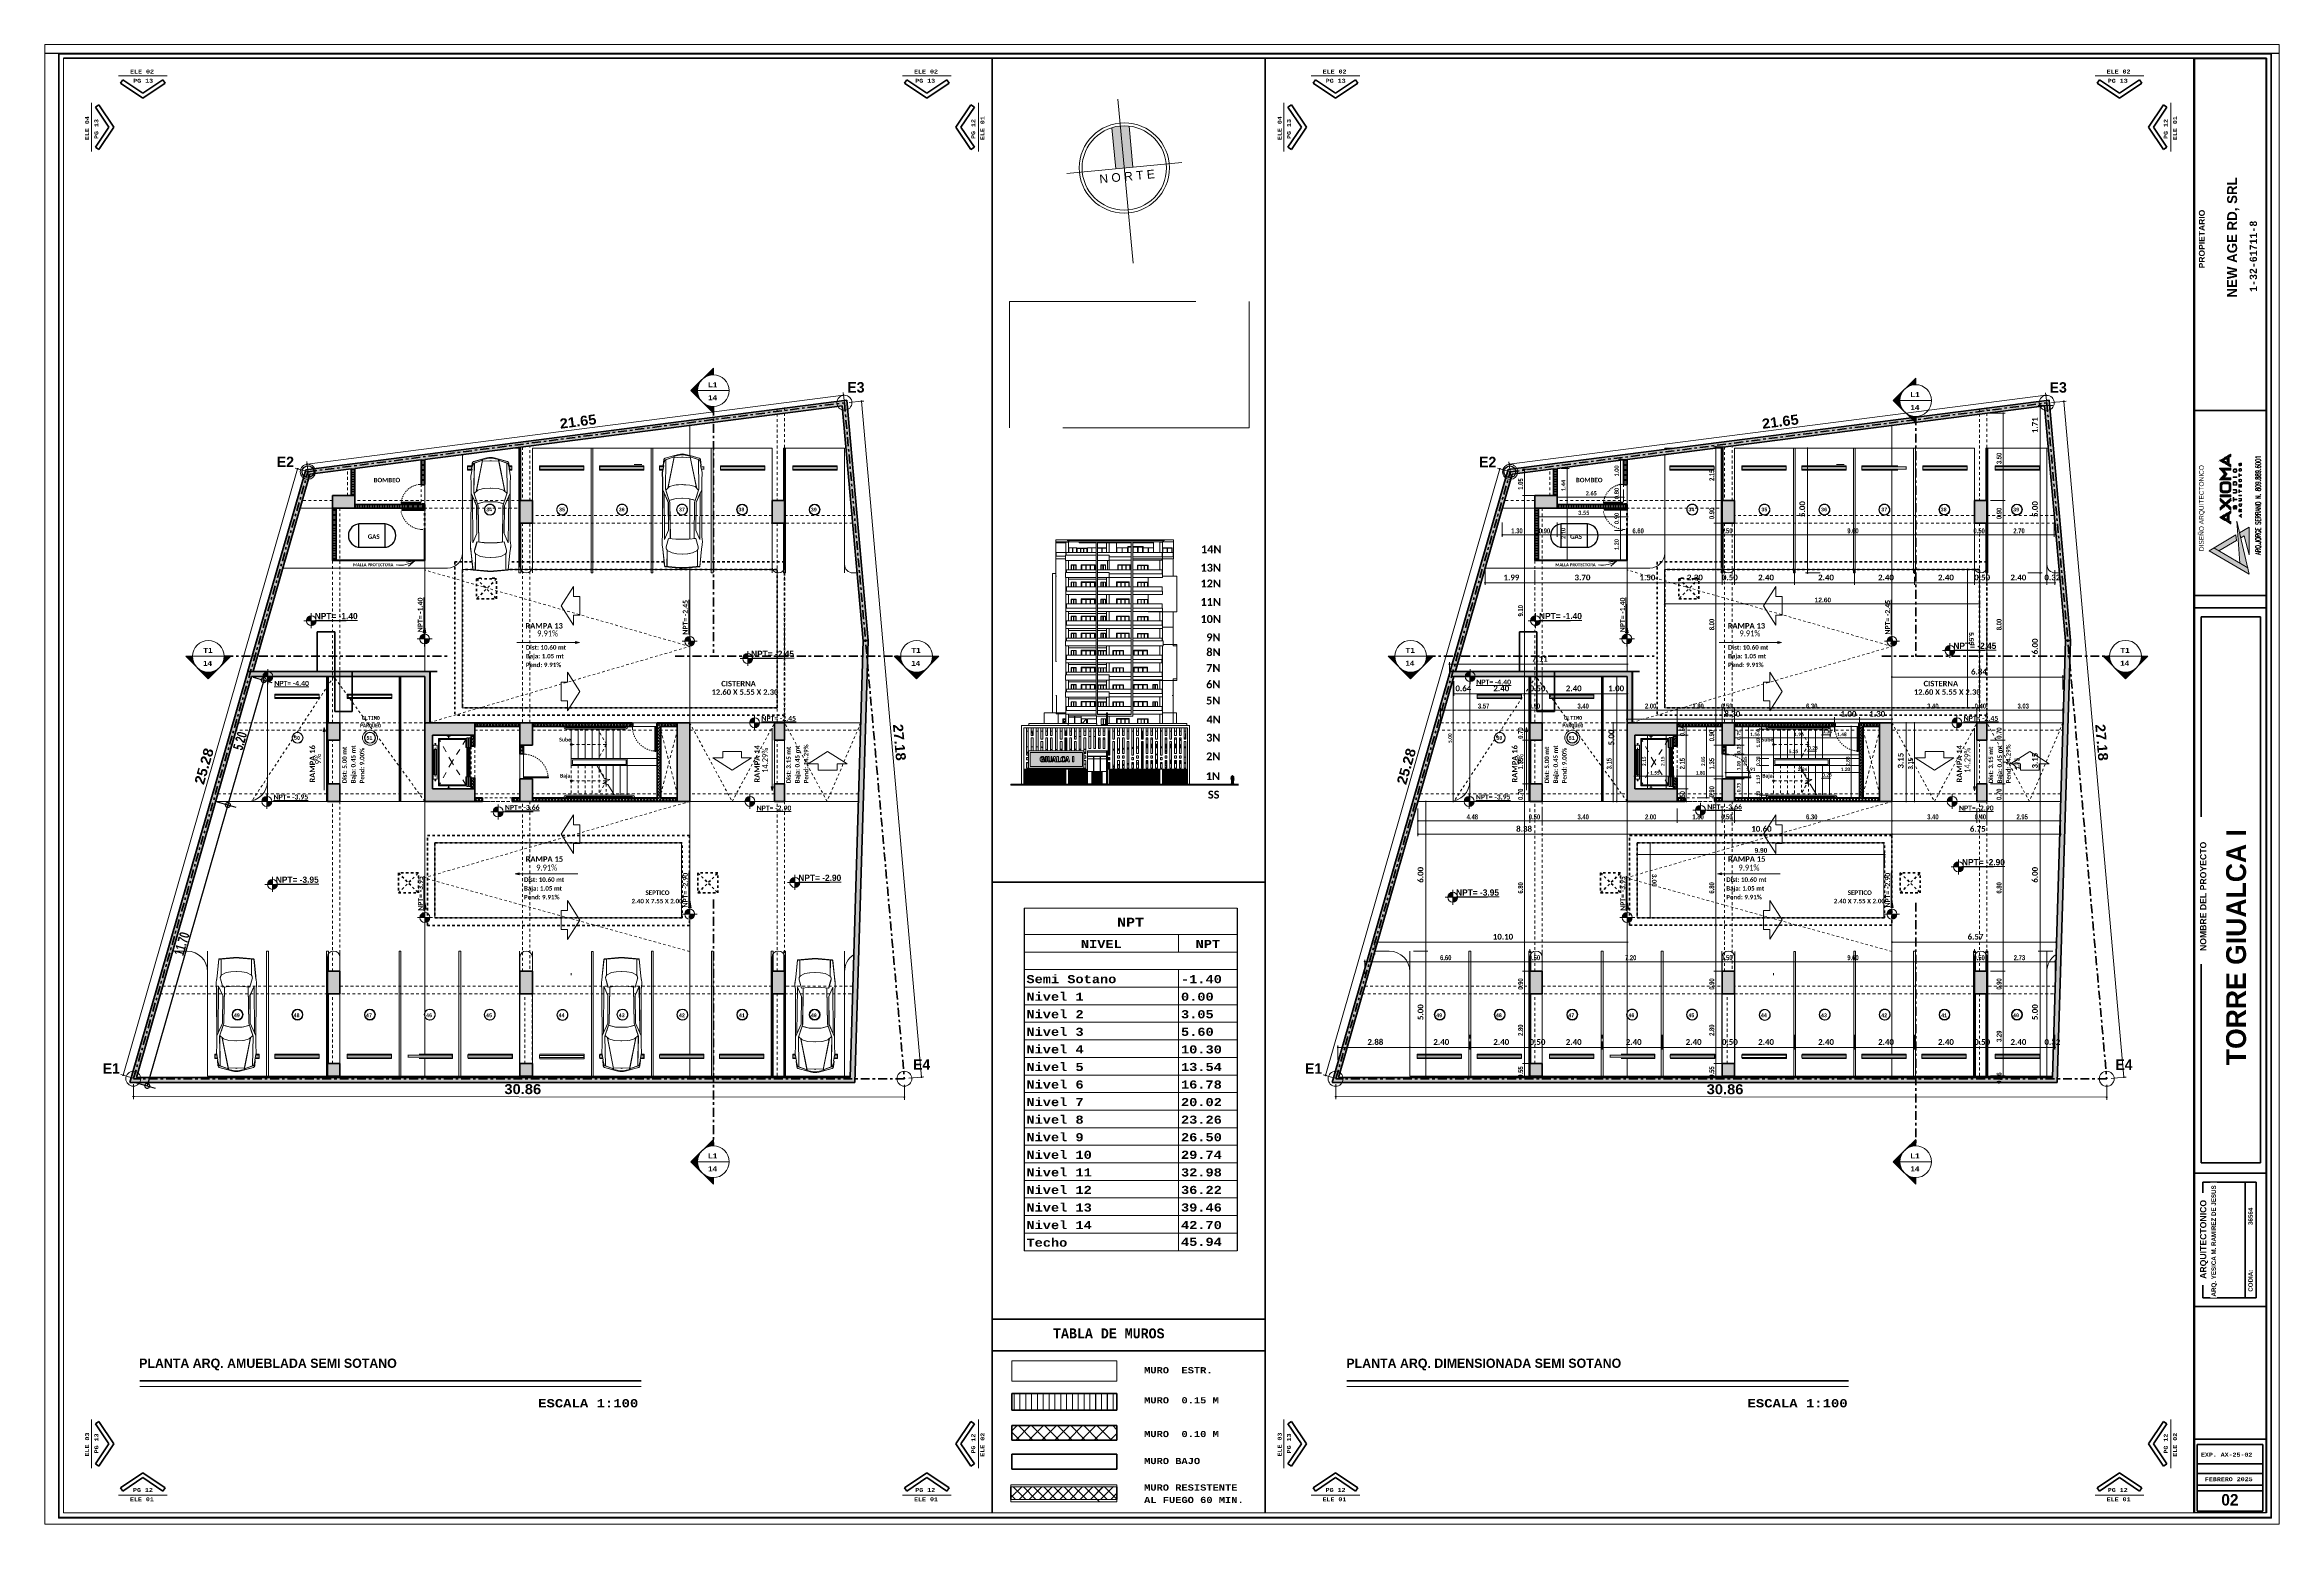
# Paper-space layout 'PG(2)' of a CAD drawing. Header units: metres. Extents: x 0 to 89.4, y 0.3 to 59.5.
# The model-space entities are those that its viewports show. They can reach past a viewport. Long polylines and large blocks are cut down to what shows.
import ezdxf

# ---------------------------------------------------------------- set-up
doc = ezdxf.new("R2010")
doc.units = ezdxf.units.M
for name, pattern in [('Basculante', [0.11625, 0.075, -0.04125]), ('basculante modificado', [0.18, 0.1125, -0.0675]), ('Dash Dot 3_16_', [0.595313, 0.357187, -0.119063, 0, -0.119063]), ('Derribado', [0.36, 0.24, -0.12]), ('Elevado', [0.003969, 0.002381, -0.001587]), ('IMPORT-LIFT01$0$HIDDEN-Z', [225, 150, -75]), ('Trazo', [0.45, 0.225, -0.225]), ('Trazo_2_', [0.47625, 0.238125, -0.238125])]:
    doc.linetypes.add(name, pattern=pattern)
doc.layers.get('0').update_dxf_attribs({"color": 1})
doc.layers.get('Defpoints').update_dxf_attribs({"color": 1})
doc.layers.add('00-MEDICION', color=30, linetype='Continuous')
for name, color, linetype, lineweight in [('A-ANNO-DIMS', 1, 'Continuous', 9), ('A-DETL', 1, 'Continuous', 9), ('A-DETL-GENF', 1, 'Continuous', 9), ('A-DETL-GENF-HDLN', 1, 'Trazo_2_', 9), ('A-DETL-MBND', 7, 'Continuous', 9), ('A-DETL-MEDM', 1, 'Continuous', 30), ('A-DETL-THIN', 1, 'Continuous', 9), ('A-DETL-WIDE', 1, 'Continuous', 100), ('A-DOOR', 1, 'Continuous', 9), ('A-DOOR-FRAM', 1, 'Continuous', 9), ('A-DOOR-GLAZ', 1, 'Continuous', 9), ('A-DOOR-HDLN', 1, 'Trazo', 20), ('A-FLOR', 2, 'Continuous', 9), ('A-FLOR-HRAL', 1, 'Continuous', 9), ('A-FLOR-PATT', 8, 'Continuous', 50), ('A-GENM', 1, 'Continuous', 9), ('A-GLAZ', 1, 'Continuous', 9), ('A-GLAZ-CWMG', 1, 'Continuous', 9), ('A-WALL', 4, 'Continuous', 9), ('AX-065-C-SOLAR$0$hatch_polil', 1, 'Continuous', 18), ('AX-065-C-SOLAR$0$TEXT50', 1, 'Continuous', 18), ('C-PRKG', 2, 'Continuous', 9), ('G-ANNO-DIMS', 1, 'Continuous', 9), ('G-ANNO-SCHD', 1, 'Continuous', 9), ('G-ANNO-SYMB', 1, 'Continuous', 9), ('G-ANNO-TEXT', 2, 'Continuous', 9), ('G-ANNO-TTLB', 3, 'Continuous', 18), ('G-ANNO-TTLB-WIDE', 1, 'Continuous', 70), ('G-IMPT', 1, 'Continuous', 9), ('L-SITE', 7, 'Continuous', 9), ('S-BEAM', 1, 'Continuous', 9), ('S-COLS', 7, 'Continuous', 9), ('S-STRS', 1, 'Continuous', 9), ('S-STRS-MBND', 1, 'Basculante', 9)]:
    doc.layers.add(name, color=color, linetype=linetype, lineweight=lineweight)
doc.layers.add('A-WALL-PATT', color=7, linetype='Continuous', lineweight=35, true_color=0x9c9c9c)
doc.layers.add('NORTE_dwg', color=7, linetype='Continuous', lineweight=18, true_color=0x767676)
doc.styles.add('Arial', font='arial.ttf', dxfattribs={"height": 0.433594})
doc.styles.add('Arial Black', font='', dxfattribs={"height": 0.15})
doc.styles.add('Arial Black_B', font='ariblk.ttf', dxfattribs={"width": 0.9, "height": 0.1875})
doc.styles.add('Arial_2', font='arial.ttf', dxfattribs={"height": 0.095973})
doc.styles.add('Arial_B', font='arialbd.ttf', dxfattribs={"height": 0.0025})
doc.styles.add('Arial_B_1', font='arialbd.ttf', dxfattribs={"height": 0.001786})
doc.styles.add('Bahnschrift Light_B', font='', dxfattribs={"height": 0.19})
doc.styles.add('Britannic Bold_B', font='', dxfattribs={"width": 0.7})
doc.styles.add('Britannic Bold_B_1', font='', dxfattribs={"width": 0.7, "height": 0.4})
doc.styles.add('Britannic Bold_B_2', font='', dxfattribs={"width": 1.1, "height": 0.009})
doc.styles.add('Britannic Bold_B_3', font='', dxfattribs={"width": 0.7})
doc.styles.add('Britannic Bold_B_4', font='', dxfattribs={"height": 0.004465})
doc.styles.add('Britannic Bold_B_5', font='', dxfattribs={"height": 0.006})
doc.styles.add('Britannic Bold_B_6', font='', dxfattribs={"height": 0.005})
doc.styles.add('Britannic Bold_B_8', font='', dxfattribs={"height": 0.006})
doc.styles.add('Calibri', font='calibri.ttf', dxfattribs={"width": 0.9, "height": 0.24})
doc.styles.add('Calibri_B', font='calibrib.ttf', dxfattribs={"height": 0.165})
doc.styles.add('Calibri_B_1', font='calibrib.ttf', dxfattribs={"height": 0.135})
doc.styles.add('Calibri_B_2', font='calibrib.ttf', dxfattribs={"height": 0.135})
doc.styles.add('Calibri_B_3', font='calibrib.ttf', dxfattribs={"height": 0.15})
doc.styles.add('Calibri_B_4', font='calibrib.ttf', dxfattribs={"height": 0.1125})
doc.styles.add('Calibri_B_5', font='calibrib.ttf', dxfattribs={"height": 0.66})
doc.styles.add('Calibri_B_6', font='calibrib.ttf', dxfattribs={"width": 0.9})
doc.styles.add('Calibri_B_7', font='calibrib.ttf', dxfattribs={"width": 0.8, "height": 0.18})
doc.styles.add('Courier New_B', font='courbd.ttf', dxfattribs={"height": 0.1125})
doc.styles.add('Courier New_B_2', font='courbd.ttf', dxfattribs={"height": 0.0016})
doc.styles.add('Courier New_B_3', font='courbd.ttf', dxfattribs={"height": 0.2625})
doc.styles.add('Courier New_B_4', font='courbd.ttf', dxfattribs={"height": 0.001587})
doc.styles.add('Courier New_B_5', font='courbd.ttf', dxfattribs={"width": 0.8, "height": 0.51})
doc.styles.add('Courier New_B_6', font='courbd.ttf', dxfattribs={"height": 0.002})
doc.styles.add('Courier New_B_8', font='courbd.ttf', dxfattribs={"height": 0.0035})
doc.styles.add('Courier New_B_9', font='courbd.ttf', dxfattribs={"height": 0.003591})
doc.styles.add('RomanD', font='romand__.ttf', dxfattribs={"width": 0.6, "height": 0.002084})
doc.styles.get('Arial Black').set_extended_font_data('Arial Black')
doc.styles.get('Bahnschrift Light_B').set_extended_font_data('Bahnschrift Light', bold=True)
doc.styles.get('Britannic Bold_B').set_extended_font_data('Britannic Bold', bold=True)
doc.styles.get('Britannic Bold_B_1').set_extended_font_data('Britannic Bold', bold=True)
doc.styles.get('Britannic Bold_B_2').set_extended_font_data('Britannic Bold', bold=True)
doc.styles.get('Britannic Bold_B_3').set_extended_font_data('Britannic Bold', bold=True)
doc.styles.get('Britannic Bold_B_4').set_extended_font_data('Britannic Bold', bold=True)
doc.styles.get('Britannic Bold_B_5').set_extended_font_data('Britannic Bold', bold=True)
doc.styles.get('Britannic Bold_B_6').set_extended_font_data('Britannic Bold', bold=True)
doc.styles.get('Britannic Bold_B_8').set_extended_font_data('Britannic Bold', bold=True)
doc.dimstyles.new('LINDEROS', dxfattribs={"dimscale": 0.3048, "dimtxt": 0.406749, "dimasz": 0.393701, "dimexe": 0.328084, "dimexo": 0.0625, "dimgap": 0.032808, "dimtad": 1, "dimrnd": 0.01, "dimzin": 0, "dimdsep": 46, "dimtxsty": 'Britannic Bold_B_1', "dimblk1": 'DOTSMALL', "dimblk2": 'DOTSMALL', "dimsah": 1, "dimcen": 0.09, "dimazin": 0, "dimtfac": 1, "dimtdec": 4, "dimtix": 1, "dimtmove": 0, "dimatfit": 3, "dimfxl": 1.64042, "dimfxlon": 1, "dimtvp": 1, "dimtolj": 1, "dimtzin": 0, "dimarcsym": 2})

# ---------------------------------------------------------------- blocks, each defined once
blk = doc.blocks.new('Bajo Derecha A2 - 00-LOGO ACROMATICO_dwg-1898258-INDICE Y PORTADA')
at = {"layer": 'G-IMPT', "lineweight": 9}
h = blk.add_hatch(color=256, dxfattribs=at)
edge = h.paths.add_edge_path()
edge.add_spline(control_points=[(2.87733, -17.94751), (2.87727, -17.94752), (2.87839, -17.94689), (2.87544, -17.94859), (2.87467, -17.94903), (2.87104, -17.95112), (2.87406, -17.94991), (2.87182, -17.94959), (2.87331, -17.95042), (2.87385, -17.95074), (2.87427, -17.95098), (2.87485, -17.95132), (2.87571, -17.95181), (2.87603, -17.952), (2.8764, -17.95221), (2.87733, -17.95275), (2.87726, -17.95273), (2.87733, -17.95273)], knot_values=[-1, -1, -1, -1, -0.854167, -0.833333, -0.791667, -0.770833, -0.572917, -0.375, -0.354167, -0.333333, -0.3125, -0.291667, -0.25, -0.208333, -0.1875, -0.166667, 0, 0, 0, 0], degree=3, periodic=0)
edge.add_spline(control_points=[(2.87733, -17.95273), (2.87734, -17.95274), (2.87734, -17.95279), (2.87734, -17.9522), (2.87735, -17.95186), (2.87736, -17.95186), (2.87717, -17.95175), (2.87697, -17.95164), (2.87679, -17.95154), (2.87658, -17.95139), (2.87657, -17.9516), (2.87656, -17.95115), (2.87656, -17.9508), (2.87657, -17.95035), (2.87657, -17.94901), (2.87657, -17.94885), (2.87655, -17.94885), (2.87674, -17.94874), (2.877, -17.94859), (2.8773, -17.94841), (2.87734, -17.94847), (2.87735, -17.94824), (2.87734, -17.94805), (2.87734, -17.94745), (2.87734, -17.9475), (2.87733, -17.94751)], knot_values=[-1, -1, -1, -1, -0.895833, -0.875, -0.854167, -0.78125, -0.75, -0.729167, -0.708333, -0.682292, -0.625, -0.614583, -0.604167, -0.583333, -0.5625, -0.494792, -0.333333, -0.291667, -0.270833, -0.239583, -0.174479, -0.145833, -0.125, -0.104167, 0, 0, 0, 0], degree=3, periodic=0)
edge = h.paths.add_edge_path()
edge.add_spline(control_points=[(2.8744, -17.95015), (2.87434, -17.95011), (2.87399, -17.95033), (2.87526, -17.94959), (2.87682, -17.94872), (2.87574, -17.94884), (2.87579, -17.94969), (2.87579, -17.94991), (2.87579, -17.95005), (2.87579, -17.95013)], knot_values=[-1, -1, -1, -1, -0.666667, -0.619048, -0.571429, -0.142857, -0.095238, -0.047619, 0, 0, 0, 0], degree=3, periodic=0)
edge.add_spline(control_points=[(2.87579, -17.95013), (2.87579, -17.9502), (2.87579, -17.95036), (2.87576, -17.95123), (2.87642, -17.95131), (2.87543, -17.95075), (2.87441, -17.95016), (2.87442, -17.95017), (2.8744, -17.95015)], knot_values=[-1, -1, -1, -1, -0.941176, -0.882353, -0.352941, -0.294118, -0.235294, 0, 0, 0, 0], degree=3, periodic=0)
h = blk.add_hatch(color=256, dxfattribs=at)
edge = h.paths.add_edge_path()
edge.add_line((2.87273, -17.95329), (2.87373, -17.95443))
edge.add_line((2.87373, -17.95443), (2.87472, -17.95558))
edge.add_spline(control_points=[(2.87442, -17.95403), (2.87449, -17.95403), (2.8744, -17.95403), (2.87487, -17.95403), (2.87535, -17.95403), (2.87588, -17.95403), (2.8764, -17.95403), (2.87703, -17.95403), (2.8774, -17.95402), (2.87734, -17.95414), (2.87734, -17.95385), (2.87736, -17.95358), (2.87724, -17.95327), (2.87807, -17.95325), (2.87662, -17.95325), (2.87561, -17.95325), (2.87483, -17.95325), (2.87407, -17.95325), (2.87344, -17.95325), (2.87173, -17.95326), (2.87277, -17.95322), (2.87273, -17.95329)], knot_values=[0, 0, 0, 0, 0.104167, 0.125, 0.145833, 0.166667, 0.1875, 0.208333, 0.25, 0.419271, 0.479167, 0.520833, 0.5625, 0.661458, 0.6875, 0.708333, 0.729167, 0.75, 0.770833, 0.791667, 1, 1, 1, 1], degree=3, periodic=0)
edge = h.paths.add_edge_path()
edge.add_spline(control_points=[(2.87576, -17.95558), (2.87566, -17.95569), (2.87552, -17.95586), (2.87532, -17.9561), (2.87516, -17.95629), (2.87495, -17.95654), (2.87467, -17.95684), (2.87438, -17.95722), (2.87422, -17.95716), (2.87445, -17.95714), (2.87468, -17.95715), (2.875, -17.95715), (2.87551, -17.95715), (2.87608, -17.95715), (2.87647, -17.95715), (2.8767, -17.95715), (2.877, -17.95713), (2.87721, -17.95709), (2.87737, -17.95718), (2.87738, -17.95738), (2.87734, -17.95759), (2.87736, -17.95775), (2.87754, -17.95787), (2.87719, -17.95795), (2.8764, -17.95795), (2.87541, -17.95793), (2.87477, -17.95793), (2.87423, -17.95793), (2.87353, -17.95793), (2.87304, -17.95793), (2.87274, -17.95793)], knot_values=[0, 0, 0, 0, 0.055556, 0.083333, 0.111111, 0.138889, 0.180556, 0.215278, 0.305556, 0.333333, 0.347222, 0.361111, 0.388889, 0.416667, 0.4375, 0.451389, 0.472222, 0.527778, 0.576389, 0.611111, 0.645833, 0.694444, 0.756944, 0.777778, 0.833333, 0.861111, 0.888889, 0.916667, 0.944444, 1, 1, 1, 1], degree=3, periodic=0)
edge.add_spline(control_points=[(2.87274, -17.95793), (2.87271, -17.95793), (2.87275, -17.95787), (2.87297, -17.95762), (2.8736, -17.9569), (2.87395, -17.95649), (2.87432, -17.95607), (2.87472, -17.9556), (2.87473, -17.9556), (2.87472, -17.95558)], knot_values=[0, 0, 0, 0, 0.214286, 0.285714, 0.428571, 0.5, 0.571429, 0.75, 1, 1, 1, 1], degree=3, periodic=0)
edge.add_line((2.87576, -17.95558), (2.8751, -17.95481))
edge.add_line((2.8751, -17.95481), (2.87442, -17.95403))
h = blk.add_hatch(color=256, dxfattribs=at)
edge = h.paths.add_edge_path()
edge.add_spline(control_points=[(2.87898, -17.95494), (2.87893, -17.95494), (2.87882, -17.95494), (2.87871, -17.95494), (2.87846, -17.9549), (2.87834, -17.95477), (2.87824, -17.95459), (2.87826, -17.95439), (2.87825, -17.9542), (2.87826, -17.95401), (2.87824, -17.95381), (2.87833, -17.95363), (2.87847, -17.95348), (2.87884, -17.95342), (2.87878, -17.95345), (2.87936, -17.95345), (2.87927, -17.95343), (2.87954, -17.9535), (2.87969, -17.95363), (2.87974, -17.95381), (2.87975, -17.954), (2.87976, -17.95418), (2.87975, -17.95436), (2.87975, -17.95455), (2.87971, -17.95472), (2.87959, -17.95486), (2.87942, -17.95493), (2.87918, -17.95496), (2.87908, -17.95494), (2.87898, -17.95494)], knot_values=[0, 0, 0, 0, 0.052083, 0.09375, 0.119792, 0.145833, 0.169271, 0.197917, 0.229167, 0.252604, 0.28125, 0.3125, 0.338542, 0.369792, 0.5, 0.541667, 0.630208, 0.664062, 0.697917, 0.729167, 0.75, 0.770833, 0.791667, 0.8125, 0.838542, 0.864583, 0.895833, 0.927083, 1, 1, 1, 1], degree=3, periodic=0)
edge.add_line((2.87898, -17.95494), (2.87898, -17.95494))
edge.add_line((2.87898, -17.95494), (2.87898, -17.95494))
edge = h.paths.add_edge_path()
edge.add_line((2.879, -17.95468), (2.879, -17.95468))
edge.add_line((2.879, -17.95468), (2.879, -17.95468))
edge.add_spline(control_points=[(2.879, -17.95468), (2.87893, -17.95468), (2.87881, -17.95468), (2.8786, -17.95467), (2.87851, -17.95459), (2.87852, -17.95436), (2.87852, -17.95418), (2.87852, -17.954), (2.87851, -17.9538), (2.87864, -17.9537), (2.87877, -17.95371), (2.8789, -17.95371), (2.87915, -17.95371), (2.87935, -17.95371), (2.87947, -17.95378), (2.87949, -17.95397), (2.87948, -17.95417), (2.87948, -17.95456), (2.87953, -17.95449), (2.87937, -17.9547), (2.87917, -17.95467), (2.87905, -17.95468), (2.879, -17.95468)], knot_values=[-1, -1, -1, -1, -0.9375, -0.885417, -0.828125, -0.796875, -0.770833, -0.744792, -0.713542, -0.65625, -0.578125, -0.520833, -0.479167, -0.442708, -0.390625, -0.354167, -0.322917, -0.291667, -0.167969, -0.104167, -0.046875, 0, 0, 0, 0], degree=3, periodic=0)
h = blk.add_hatch(color=256, dxfattribs=at)
edge = h.paths.add_edge_path()
edge.add_spline(control_points=[(2.88134, -17.95227), (2.88126, -17.95229), (2.88128, -17.95217), (2.88142, -17.95196), (2.88141, -17.95159), (2.88145, -17.95158), (2.88132, -17.95135), (2.88116, -17.95145), (2.88117, -17.95167), (2.88116, -17.9519), (2.88119, -17.95192), (2.88111, -17.95217), (2.88096, -17.95227), (2.88077, -17.95229), (2.88059, -17.95219), (2.88054, -17.952), (2.88052, -17.9518), (2.88053, -17.95157), (2.88056, -17.95139), (2.88066, -17.95125), (2.88077, -17.95122), (2.88084, -17.95123)], knot_values=[-1, -1, -1, -1, -0.770833, -0.710938, -0.677083, -0.578125, -0.505208, -0.4375, -0.395833, -0.354167, -0.290365, -0.260417, -0.229167, -0.197917, -0.166667, -0.135417, -0.114583, -0.088542, -0.0625, -0.03125, 0, 0, 0, 0], degree=3, periodic=0)
edge.add_spline(control_points=[(2.88084, -17.95123), (2.88087, -17.95133), (2.88075, -17.95131), (2.88073, -17.9516), (2.88073, -17.95191), (2.88071, -17.95206), (2.88094, -17.95212), (2.88098, -17.95192), (2.88098, -17.95181), (2.88096, -17.95155), (2.88101, -17.95135), (2.88119, -17.9512), (2.88142, -17.95122), (2.8816, -17.9514), (2.8816, -17.95144), (2.8816, -17.95169), (2.88161, -17.95189), (2.88159, -17.95207), (2.88151, -17.95222), (2.8814, -17.95226), (2.88134, -17.95227)], knot_values=[-1, -1, -1, -1, -0.796875, -0.75, -0.71875, -0.65625, -0.578125, -0.498698, -0.4375, -0.395833, -0.354167, -0.3125, -0.270833, -0.229167, -0.15625, -0.119792, -0.09375, -0.0625, -0.03125, 0, 0, 0, 0], degree=3, periodic=0)
h = blk.add_hatch(color=256, dxfattribs=at)
edge = h.paths.add_edge_path()
edge.add_line((2.87734, -17.96527), (2.87623, -17.96623))
edge.add_line((2.87623, -17.96623), (2.87514, -17.96718))
edge.add_spline(control_points=[(2.87575, -17.96771), (2.87577, -17.96765), (2.87546, -17.96794), (2.87622, -17.96728), (2.8765, -17.96704), (2.87678, -17.96679), (2.8771, -17.96651), (2.87747, -17.96619), (2.87733, -17.96635), (2.87734, -17.96605), (2.87734, -17.96582), (2.87735, -17.96539), (2.87734, -17.96539), (2.87734, -17.96527)], knot_values=[0, 0, 0, 0, 0.208333, 0.25, 0.291667, 0.333333, 0.375, 0.416667, 0.583333, 0.645833, 0.708333, 0.791667, 1, 1, 1, 1], degree=3, periodic=0)
edge = h.paths.add_edge_path()
edge.add_spline(control_points=[(2.87575, -17.96771), (2.87579, -17.96775), (2.87568, -17.96765), (2.87654, -17.9684), (2.87725, -17.96901), (2.87725, -17.96911), (2.87735, -17.96881), (2.87734, -17.9694), (2.87734, -17.9696), (2.87734, -17.97016), (2.87735, -17.97008), (2.87733, -17.9701)], knot_values=[0, 0, 0, 0, 0.208333, 0.25, 0.291667, 0.447917, 0.666667, 0.708333, 0.75, 0.791667, 1, 1, 1, 1], degree=3, periodic=0)
edge.add_spline(control_points=[(2.87733, -17.9701), (2.87755, -17.9703), (2.87759, -17.97034), (2.87729, -17.97008), (2.87686, -17.96971), (2.87622, -17.96915), (2.87557, -17.96859), (2.87502, -17.96811), (2.87485, -17.96797), (2.87498, -17.96809), (2.87514, -17.96823)], knot_values=[0, 0, 0, 0, 0.25, 0.333333, 0.416667, 0.5, 0.583333, 0.666667, 0.833333, 1, 1, 1, 1], degree=3, periodic=0)
edge.add_spline(control_points=[(2.87514, -17.96823), (2.87478, -17.96853), (2.87406, -17.96915), (2.87332, -17.96979), (2.87295, -17.97011)], knot_values=[0, 0, 0, 0, 0.5, 1, 1, 1, 1], degree=3, periodic=0)
edge.add_spline(control_points=[(2.87295, -17.97011), (2.87291, -17.97007), (2.87293, -17.97013), (2.87293, -17.96964), (2.87293, -17.96942), (2.87295, -17.96901), (2.8728, -17.96922), (2.87316, -17.9689), (2.87348, -17.96862), (2.87377, -17.96837), (2.87405, -17.96813), (2.87481, -17.96747), (2.87448, -17.96775), (2.87453, -17.96771)], knot_values=[0, 0, 0, 0, 0.25, 0.291667, 0.333333, 0.416667, 0.583333, 0.625, 0.666667, 0.708333, 0.75, 0.791667, 1, 1, 1, 1], degree=3, periodic=0)
edge.add_spline(control_points=[(2.87453, -17.96771), (2.8745, -17.96766), (2.87455, -17.96771), (2.87424, -17.96744), (2.87398, -17.96721), (2.8737, -17.96697), (2.8734, -17.96671), (2.87288, -17.96626), (2.87309, -17.9664), (2.87292, -17.96643), (2.87293, -17.96602), (2.87293, -17.96566), (2.87293, -17.96543), (2.87293, -17.96531)], knot_values=[0, 0, 0, 0, 0.192308, 0.230769, 0.269231, 0.307692, 0.346154, 0.384615, 0.548077, 0.788462, 0.846154, 0.923077, 1, 1, 1, 1], degree=3, periodic=0)
edge.add_spline(control_points=[(2.87293, -17.96531), (2.87299, -17.96529), (2.87296, -17.9653), (2.87377, -17.966), (2.87417, -17.96634), (2.87444, -17.96658), (2.87511, -17.96716), (2.8751, -17.96714), (2.87514, -17.96718)], knot_values=[0, 0, 0, 0, 0.333333, 0.416667, 0.5, 0.583333, 0.666667, 1, 1, 1, 1], degree=3, periodic=0)
h = blk.add_hatch(color=256, dxfattribs=at)
edge = h.paths.add_edge_path()
edge.add_spline(control_points=[(2.87514, -17.9647), (2.87482, -17.9647), (2.87426, -17.9647), (2.87326, -17.9647), (2.87287, -17.9647), (2.87295, -17.96472), (2.87293, -17.96448), (2.87293, -17.96429), (2.87292, -17.96399), (2.87302, -17.96389), (2.873, -17.96393), (2.87326, -17.96392), (2.8738, -17.96392), (2.87438, -17.96392), (2.87484, -17.96392), (2.87515, -17.96392)], knot_values=[-1, -1, -1, -1, -0.958333, -0.916667, -0.895833, -0.78125, -0.708333, -0.625, -0.552083, -0.40625, -0.208333, -0.166667, -0.125, -0.083333, 0, 0, 0, 0], degree=3, periodic=0)
edge.add_spline(control_points=[(2.87515, -17.96392), (2.87533, -17.96392), (2.87569, -17.96392), (2.87622, -17.96392), (2.87743, -17.96393), (2.87734, -17.96387), (2.87734, -17.96418), (2.87737, -17.96449), (2.87704, -17.96482), (2.87868, -17.9647), (2.87679, -17.9647), (2.87619, -17.9647), (2.87569, -17.9647), (2.87532, -17.9647), (2.87514, -17.9647)], knot_values=[-1, -1, -1, -1, -0.952381, -0.904762, -0.857143, -0.660714, -0.595238, -0.52381, -0.380952, -0.095238, -0.071429, -0.047619, -0.02381, 0, 0, 0, 0], degree=3, periodic=0)
h = blk.add_hatch(color=256, dxfattribs=at)
edge = h.paths.add_edge_path()
edge.add_spline(control_points=[(2.87734, -17.96092), (2.87734, -17.961), (2.87734, -17.96115), (2.87734, -17.96136), (2.87734, -17.96157), (2.87736, -17.96178), (2.87733, -17.962), (2.87727, -17.96226), (2.87716, -17.96254), (2.87698, -17.96275), (2.87679, -17.96291), (2.87662, -17.96302), (2.87644, -17.96308), (2.87624, -17.96313), (2.87604, -17.96313), (2.87584, -17.96314), (2.87571, -17.96313), (2.87541, -17.96313), (2.87517, -17.96313), (2.87496, -17.96314), (2.87478, -17.96314), (2.8746, -17.96314), (2.87442, -17.96313), (2.87425, -17.96312), (2.87408, -17.96312), (2.8739, -17.96309), (2.87375, -17.96305), (2.8736, -17.96297), (2.87345, -17.96287), (2.87331, -17.96275), (2.87317, -17.96261), (2.87307, -17.96246), (2.87299, -17.96226), (2.87295, -17.96213), (2.87293, -17.96197), (2.87292, -17.96168), (2.87293, -17.96141), (2.87293, -17.96115), (2.87293, -17.96092), (2.87293, -17.96066), (2.8729, -17.96037), (2.8729, -17.96006), (2.87293, -17.95982), (2.87303, -17.95958), (2.87316, -17.95933), (2.8733, -17.95914), (2.87346, -17.95896), (2.87362, -17.95885), (2.87384, -17.95878), (2.87407, -17.95874), (2.87434, -17.95867), (2.87422, -17.95872), (2.87464, -17.95871), (2.87539, -17.95872), (2.87579, -17.95872), (2.87596, -17.95872), (2.8762, -17.95873), (2.87617, -17.95869), (2.87648, -17.95879), (2.87672, -17.95888), (2.87688, -17.95901), (2.87701, -17.95918), (2.87714, -17.95939), (2.87725, -17.9596), (2.87733, -17.9598), (2.87738, -17.95998), (2.87736, -17.96018), (2.87734, -17.96036), (2.87735, -17.96062), (2.87734, -17.9608), (2.87734, -17.96092)], knot_values=[0, 0, 0, 0, 0.019231, 0.033654, 0.048077, 0.067308, 0.079327, 0.096154, 0.115385, 0.134615, 0.149038, 0.163462, 0.182692, 0.201923, 0.221154, 0.240385, 0.269231, 0.288462, 0.307692, 0.317308, 0.326923, 0.336538, 0.346154, 0.355769, 0.365385, 0.375, 0.384615, 0.394231, 0.403846, 0.413462, 0.425481, 0.442308, 0.461538, 0.480769, 0.5, 0.509615, 0.519231, 0.528846, 0.536058, 0.543269, 0.557692, 0.567308, 0.576923, 0.586538, 0.596154, 0.605769, 0.612981, 0.625, 0.634615, 0.644231, 0.658654, 0.706731, 0.721154, 0.769231, 0.778846, 0.793269, 0.808894, 0.84375, 0.860577, 0.875, 0.884615, 0.894231, 0.903846, 0.913462, 0.920673, 0.932692, 0.947115, 0.959135, 0.971154, 1, 1, 1, 1], degree=3, periodic=0)
edge.add_line((2.87734, -17.96092), (2.87734, -17.96092))
edge.add_line((2.87734, -17.96092), (2.87734, -17.96092))
edge = h.paths.add_edge_path()
edge.add_spline(control_points=[(2.87371, -17.96092), (2.87371, -17.96062), (2.87371, -17.96023), (2.87371, -17.95987), (2.87377, -17.95975), (2.87393, -17.95958), (2.87407, -17.95951), (2.87435, -17.95949), (2.87399, -17.9595), (2.87497, -17.9595), (2.87561, -17.9595), (2.87622, -17.95951), (2.87596, -17.95945), (2.87632, -17.95956), (2.87649, -17.95972), (2.87663, -17.96017), (2.87656, -17.95988), (2.87657, -17.96034), (2.87656, -17.96064), (2.87656, -17.96083), (2.87656, -17.96093)], knot_values=[-1, -1, -1, -1, -0.947917, -0.916667, -0.854167, -0.802083, -0.75, -0.682292, -0.583333, -0.541667, -0.5, -0.447917, -0.34375, -0.3125, -0.28125, -0.244792, -0.125, -0.083333, -0.041667, 0, 0, 0, 0], degree=3, periodic=0)
edge.add_spline(control_points=[(2.87656, -17.96093), (2.87656, -17.96104), (2.87656, -17.96123), (2.87656, -17.9618), (2.87658, -17.96187), (2.87651, -17.96207), (2.87637, -17.96226), (2.87604, -17.96238), (2.87634, -17.96235), (2.87559, -17.96235), (2.87498, -17.96235), (2.87379, -17.96234), (2.87438, -17.9624), (2.87397, -17.9623), (2.87383, -17.96219), (2.87368, -17.96187), (2.87371, -17.96197), (2.87371, -17.96159), (2.87371, -17.96118), (2.87371, -17.96092)], knot_values=[-1, -1, -1, -1, -0.958333, -0.916667, -0.791667, -0.739583, -0.697917, -0.65625, -0.541667, -0.5, -0.458333, -0.416667, -0.290365, -0.260417, -0.229167, -0.1875, -0.083333, -0.041667, 0, 0, 0, 0], degree=3, periodic=0)
h = blk.add_hatch(color=256, dxfattribs=at)
edge = h.paths.add_edge_path()
edge.add_spline(control_points=[(2.87922, -17.96305), (2.87925, -17.96305), (2.87938, -17.96308), (2.8795, -17.96285), (2.87948, -17.96282), (2.87948, -17.96224), (2.87954, -17.96229), (2.8793, -17.96204), (2.8795, -17.96208), (2.87871, -17.96208), (2.87802, -17.96209), (2.87839, -17.96195), (2.87816, -17.96181), (2.87857, -17.96182), (2.87873, -17.96181), (2.87882, -17.96181)], knot_values=[-1, -1, -1, -1, -0.90625, -0.833333, -0.770833, -0.729167, -0.645833, -0.585938, -0.5, -0.458333, -0.416667, -0.25, -0.083333, -0.041667, 0, 0, 0, 0], degree=3, periodic=0)
edge.add_spline(control_points=[(2.87882, -17.96181), (2.8789, -17.96181), (2.87902, -17.96181), (2.8793, -17.96182), (2.87933, -17.96181), (2.87951, -17.96185), (2.87972, -17.96204), (2.87975, -17.96224), (2.87975, -17.96224), (2.87975, -17.96251), (2.87976, -17.96271), (2.87974, -17.96289), (2.87972, -17.96308), (2.87956, -17.96323), (2.87933, -17.96335), (2.87955, -17.9633), (2.87881, -17.96331), (2.87769, -17.9633), (2.87831, -17.96364), (2.87824, -17.96304), (2.87832, -17.96305), (2.87858, -17.96304), (2.8788, -17.96305), (2.879, -17.96305), (2.87914, -17.96305), (2.87922, -17.96305)], knot_values=[-1, -1, -1, -1, -0.958333, -0.927083, -0.864583, -0.822917, -0.791667, -0.751302, -0.6875, -0.65625, -0.635417, -0.614583, -0.585938, -0.5625, -0.53125, -0.458333, -0.416667, -0.395833, -0.161458, -0.123698, -0.080729, -0.0625, -0.041667, -0.020833, 0, 0, 0, 0], degree=3, periodic=0)
h = blk.add_hatch(color=256, dxfattribs=at)
edge = h.paths.add_edge_path()
edge.add_spline(control_points=[(2.879, -17.95861), (2.87892, -17.95861), (2.87878, -17.95862), (2.87857, -17.95862), (2.87845, -17.95868), (2.87831, -17.95881), (2.87826, -17.95896), (2.87825, -17.95906), (2.87825, -17.9594), (2.87825, -17.96009), (2.87834, -17.96008), (2.87808, -17.96012), (2.87861, -17.96011), (2.8788, -17.96011), (2.87893, -17.96011), (2.87899, -17.96011)], knot_values=[-1, -1, -1, -1, -0.958333, -0.90625, -0.833333, -0.770833, -0.703125, -0.65625, -0.625, -0.583333, -0.364583, -0.125, -0.083333, -0.041667, 0, 0, 0, 0], degree=3, periodic=0)
edge.add_spline(control_points=[(2.87899, -17.96011), (2.87909, -17.96011), (2.87932, -17.96011), (2.87967, -17.96013), (2.87976, -17.96), (2.87975, -17.96027), (2.87975, -17.95966), (2.87975, -17.95906), (2.87979, -17.9592), (2.87969, -17.95881), (2.87955, -17.95867), (2.87936, -17.95861), (2.87917, -17.95862), (2.87905, -17.95861), (2.879, -17.95861)], knot_values=[-1, -1, -1, -1, -0.916667, -0.833333, -0.635417, -0.458333, -0.416667, -0.375, -0.197917, -0.151042, -0.114583, -0.072917, -0.036458, 0, 0, 0, 0], degree=3, periodic=0)
edge = h.paths.add_edge_path()
edge.add_line((2.87899, -17.95985), (2.87899, -17.95985))
edge.add_line((2.87899, -17.95985), (2.87899, -17.95985))
edge.add_spline(control_points=[(2.87899, -17.95985), (2.87889, -17.95985), (2.8784, -17.95981), (2.87853, -17.96015), (2.87852, -17.95947), (2.87852, -17.95917), (2.87852, -17.95894), (2.8786, -17.95889), (2.87881, -17.95888), (2.87901, -17.95888), (2.8792, -17.95888), (2.87939, -17.95888), (2.87948, -17.95896), (2.87948, -17.95913), (2.87948, -17.95936), (2.87948, -17.95962), (2.87948, -17.95991), (2.87944, -17.95984), (2.87915, -17.95985), (2.87904, -17.95985), (2.87899, -17.95985)], knot_values=[-1, -1, -1, -1, -0.927083, -0.708333, -0.645833, -0.614583, -0.578125, -0.515625, -0.479167, -0.447917, -0.416667, -0.380208, -0.322917, -0.286458, -0.260417, -0.229167, -0.1875, -0.083333, -0.041667, 0, 0, 0, 0], degree=3, periodic=0)
h = blk.add_hatch(color=256, dxfattribs=at)
edge = h.paths.add_edge_path()
edge.add_spline(control_points=[(2.87975, -17.96567), (2.87975, -17.96568), (2.87987, -17.96592), (2.8796, -17.96589), (2.87934, -17.9659), (2.87912, -17.96589), (2.87814, -17.9659), (2.87856, -17.96568), (2.87851, -17.96625), (2.87854, -17.96627), (2.87848, -17.9666), (2.87822, -17.96641), (2.87826, -17.96673), (2.87825, -17.96605), (2.87825, -17.96587), (2.87825, -17.96577)], knot_values=[-1, -1, -1, -1, -0.859375, -0.828125, -0.8125, -0.791667, -0.770833, -0.583333, -0.541667, -0.427083, -0.364583, -0.255208, -0.083333, -0.041667, 0, 0, 0, 0], degree=3, periodic=0)
edge.add_spline(control_points=[(2.87825, -17.96577), (2.87825, -17.96567), (2.87825, -17.96528), (2.87826, -17.96496), (2.87821, -17.96495), (2.87855, -17.96508), (2.87851, -17.96533), (2.87853, -17.96556), (2.87847, -17.96564), (2.87878, -17.96563), (2.879, -17.96563), (2.87923, -17.96563), (2.87985, -17.96563), (2.87973, -17.96562), (2.87975, -17.96567)], knot_values=[-1, -1, -1, -1, -0.958333, -0.84375, -0.619792, -0.5625, -0.520833, -0.46875, -0.369792, -0.333333, -0.291667, -0.25, -0.208333, 0, 0, 0, 0], degree=3, periodic=0)
h = blk.add_hatch(color=256, dxfattribs=at)
edge = h.paths.add_edge_path()
edge.add_line((2.8816, -17.96035), (2.8816, -17.96035))
edge.add_line((2.8816, -17.96035), (2.8816, -17.96035))
edge.add_spline(control_points=[(2.8816, -17.96035), (2.88163, -17.96046), (2.88167, -17.9607), (2.8816, -17.96089), (2.8814, -17.96089), (2.88123, -17.96087), (2.88106, -17.96088), (2.88088, -17.96088), (2.88027, -17.96086), (2.88055, -17.96122), (2.88053, -17.96061), (2.88054, -17.95972), (2.88049, -17.95997), (2.88072, -17.95959), (2.88074, -17.96004), (2.88073, -17.9603), (2.88073, -17.96052), (2.88071, -17.96068), (2.88086, -17.96074), (2.88098, -17.96063), (2.88098, -17.9604), (2.88097, -17.96016), (2.88098, -17.95991), (2.88112, -17.95974), (2.88118, -17.95987), (2.88117, -17.96006), (2.88117, -17.96034), (2.88116, -17.96079), (2.8812, -17.9606), (2.8814, -17.96082), (2.88142, -17.96051), (2.88142, -17.96022), (2.8814, -17.95947), (2.88146, -17.95985), (2.88162, -17.95986), (2.8816, -17.96016), (2.8816, -17.96028), (2.8816, -17.96035)], knot_values=[-1, -1, -1, -1, -0.982143, -0.957589, -0.941964, -0.929688, -0.919643, -0.910714, -0.901786, -0.821429, -0.8125, -0.803571, -0.736607, -0.678571, -0.660714, -0.651786, -0.638393, -0.607143, -0.553571, -0.517857, -0.497768, -0.482143, -0.455357, -0.424107, -0.375, -0.352679, -0.339286, -0.323661, -0.263393, -0.216518, -0.205357, -0.196429, -0.180804, -0.098214, -0.053571, -0.026786, 0, 0, 0, 0], degree=3, periodic=0)
h = blk.add_hatch(color=256, dxfattribs=at)
edge = h.paths.add_edge_path()
edge.add_spline(control_points=[(2.87438, -17.97304), (2.87439, -17.97307), (2.8742, -17.97295), (2.87501, -17.97342), (2.87665, -17.97433), (2.87576, -17.97477), (2.87579, -17.97338), (2.87579, -17.97302), (2.87579, -17.97262), (2.87579, -17.97225), (2.87579, -17.9723), (2.87579, -17.97223)], knot_values=[-1, -1, -1, -1, -0.833333, -0.791667, -0.75, -0.291667, -0.25, -0.208333, -0.166667, -0.125, 0, 0, 0, 0], degree=3, periodic=0)
edge.add_spline(control_points=[(2.87579, -17.97223), (2.87593, -17.97213), (2.87573, -17.97224), (2.87504, -17.97264), (2.87438, -17.97302), (2.87421, -17.97312), (2.87438, -17.97304)], knot_values=[-1, -1, -1, -1, -0.625, -0.5, -0.375, 0, 0, 0, 0], degree=3, periodic=0)
edge = h.paths.add_edge_path()
edge.add_spline(control_points=[(2.87732, -17.97042), (2.87733, -17.97045), (2.87734, -17.97055), (2.87734, -17.97072), (2.87736, -17.97092), (2.87738, -17.97113), (2.87735, -17.9713), (2.87718, -17.97145), (2.87694, -17.97156), (2.87638, -17.97184), (2.87658, -17.97138), (2.87656, -17.97184), (2.87657, -17.97278), (2.87657, -17.97362), (2.87657, -17.97484), (2.87647, -17.97416), (2.87673, -17.97442), (2.87691, -17.97451), (2.87705, -17.9746), (2.87728, -17.9747), (2.87735, -17.97481), (2.87734, -17.97493), (2.87735, -17.97523), (2.87734, -17.97556), (2.87734, -17.97563), (2.87734, -17.97564)], knot_values=[0, 0, 0, 0, 0.052083, 0.088542, 0.114583, 0.135417, 0.166667, 0.1875, 0.21875, 0.239583, 0.395833, 0.416667, 0.458333, 0.479167, 0.489583, 0.59375, 0.625, 0.65625, 0.6875, 0.729167, 0.791667, 0.84375, 0.875, 0.916667, 1, 1, 1, 1], degree=3, periodic=0)
edge.add_spline(control_points=[(2.87734, -17.97564), (2.87726, -17.97564), (2.87707, -17.97551), (2.87596, -17.97487), (2.87555, -17.97463), (2.8749, -17.97426), (2.87425, -17.97388), (2.87348, -17.97344), (2.87228, -17.97274), (2.87285, -17.97307), (2.87279, -17.97303)], knot_values=[0, 0, 0, 0, 0.375, 0.4375, 0.5, 0.5625, 0.625, 0.6875, 0.75, 1, 1, 1, 1], degree=3, periodic=0)
edge.add_line((2.87732, -17.97042), (2.87506, -17.97172))
edge.add_line((2.87506, -17.97172), (2.87279, -17.97303))
h = blk.add_hatch(color=256, dxfattribs=at)
edge = h.paths.add_edge_path()
edge.add_spline(control_points=[(2.87974, -17.96861), (2.87975, -17.96873), (2.87976, -17.9689), (2.87975, -17.96911), (2.87975, -17.96929), (2.87972, -17.96947), (2.87956, -17.96962), (2.87927, -17.9698), (2.87933, -17.96953), (2.87928, -17.96948), (2.87949, -17.96935), (2.87948, -17.96916), (2.87949, -17.96889), (2.87948, -17.96863), (2.87943, -17.96848), (2.87919, -17.96847), (2.87912, -17.96869), (2.87914, -17.96866), (2.87913, -17.96904), (2.87914, -17.96925), (2.87911, -17.96945), (2.87902, -17.96958), (2.87883, -17.96971), (2.87861, -17.96972), (2.87841, -17.96963), (2.87828, -17.96946), (2.87825, -17.96929), (2.87825, -17.96911), (2.87825, -17.969), (2.87825, -17.96895)], knot_values=[-1, -1, -1, -1, -0.96875, -0.953125, -0.9375, -0.916667, -0.895833, -0.867188, -0.770833, -0.661458, -0.614583, -0.583333, -0.5625, -0.53125, -0.494792, -0.447917, -0.385417, -0.322917, -0.294271, -0.270833, -0.234375, -0.203125, -0.177083, -0.145833, -0.114583, -0.088542, -0.0625, -0.03125, 0, 0, 0, 0], degree=3, periodic=0)
edge.add_spline(control_points=[(2.87825, -17.96895), (2.87824, -17.96887), (2.87825, -17.96872), (2.87825, -17.9685), (2.87847, -17.96828), (2.87875, -17.96814), (2.87867, -17.96842), (2.87871, -17.96844), (2.8785, -17.9686), (2.87852, -17.96878), (2.87851, -17.96902), (2.87852, -17.96925), (2.87854, -17.9694), (2.87871, -17.96948), (2.8789, -17.96931), (2.87887, -17.96936), (2.87887, -17.96903), (2.87887, -17.9688), (2.87886, -17.9686), (2.8789, -17.96844), (2.87902, -17.96832), (2.8792, -17.96821), (2.8794, -17.96822), (2.87957, -17.96829), (2.8798, -17.96857), (2.87975, -17.96863), (2.87974, -17.96861)], knot_values=[-1, -1, -1, -1, -0.942708, -0.916667, -0.895833, -0.854167, -0.760417, -0.65625, -0.614583, -0.583333, -0.5625, -0.539062, -0.505208, -0.460938, -0.414062, -0.335938, -0.3125, -0.286458, -0.260417, -0.229167, -0.197917, -0.164062, -0.140625, -0.114583, -0.082031, 0, 0, 0, 0], degree=3, periodic=0)
blk.add_hatch(color=256, dxfattribs=at).paths.add_polyline_path([(2.87963, -17.97455), (2.88408, -17.99333), (2.88086, -17.99143)])
h = blk.add_hatch(color=256, dxfattribs=at)
edge = h.paths.add_edge_path()
edge.add_spline(control_points=[(2.88159, -17.9697), (2.88162, -17.96987), (2.88181, -17.96974), (2.88136, -17.97019), (2.88104, -17.97051), (2.88106, -17.97049), (2.88102, -17.97053)], knot_values=[0, 0, 0, 0, 0.5, 0.611111, 0.722222, 1, 1, 1, 1], degree=3, periodic=0)
edge.add_spline(control_points=[(2.88102, -17.97053), (2.88101, -17.97056), (2.88106, -17.97056), (2.88168, -17.97055), (2.88151, -17.97066), (2.88173, -17.97075), (2.88132, -17.97075), (2.87976, -17.97071), (2.88061, -17.97123), (2.88053, -17.97017), (2.88054, -17.96996), (2.88055, -17.96989), (2.88069, -17.96971), (2.88089, -17.96967), (2.88106, -17.96976), (2.8812, -17.96996), (2.88118, -17.97005), (2.88119, -17.97008)], knot_values=[0, 0, 0, 0, 0.09375, 0.119792, 0.216146, 0.385417, 0.416667, 0.458333, 0.666667, 0.71875, 0.760417, 0.8125, 0.84375, 0.869792, 0.895833, 0.932292, 1, 1, 1, 1], degree=3, periodic=0)
edge.add_spline(control_points=[(2.88119, -17.97008), (2.88125, -17.97004), (2.88133, -17.96995), (2.88147, -17.96981), (2.88154, -17.96974), (2.88159, -17.9697)], knot_values=[0, 0, 0, 0, 0.4, 0.7, 1, 1, 1, 1], degree=3, periodic=0)
h = blk.add_hatch(color=256, dxfattribs=at)
h.paths.add_polyline_path([(2.8795, -17.98231), (2.87934, -17.98011), (2.87047, -17.98531), (2.87243, -17.98647)])
edge = h.paths.add_edge_path()
edge.add_line((2.88472, -17.97693), (2.8847, -17.97693))
edge.add_line((2.88472, -17.97693), (2.88472, -17.98816))
edge.add_line((2.88472, -17.98816), (2.88264, -17.98046))
edge.add_line((2.88264, -17.98046), (2.88127, -17.98126))
edge.add_line((2.88127, -17.98126), (2.88079, -17.97924))
edge.add_line((2.88079, -17.97924), (2.8847, -17.97693))
h = blk.add_hatch(color=256, dxfattribs=at)
edge = h.paths.add_edge_path()
edge.add_line((2.87047, -17.98531), (2.88408, -17.99333))
edge.add_line((2.88408, -17.99333), (2.88469, -17.99589))
edge.add_line((2.88462, -17.99596), (2.88463, -17.99596))
edge.add_line((2.88463, -17.99596), (2.88465, -17.99596))
edge.add_line((2.88465, -17.99596), (2.88466, -17.99596))
edge.add_line((2.88466, -17.99596), (2.88467, -17.99595))
edge.add_line((2.88467, -17.99595), (2.88468, -17.99594))
edge.add_line((2.88468, -17.99594), (2.88469, -17.99593))
edge.add_line((2.88469, -17.99593), (2.88469, -17.99592))
edge.add_line((2.88469, -17.99592), (2.88469, -17.9959))
edge.add_line((2.88469, -17.9959), (2.88469, -17.99589))
edge.add_line((2.88462, -17.99596), (2.86849, -17.98647))
edge.add_line((2.86849, -17.98647), (2.87047, -17.98531))
blk.add_line((2.88408, -17.99333), (2.87047, -17.98531), dxfattribs=at)
at = {"layer": 'G-IMPT', "lineweight": 9, "flags": 128}
for points in [[(2.88469, -17.9959), (2.87963, -17.97455), (2.88086, -17.99143)], [(2.87243, -17.98647), (2.8795, -17.98231), (2.87934, -17.98011), (2.86849, -17.98647), (2.88462, -17.99596)]]:
    blk.add_lwpolyline(points, dxfattribs=at)
blk.add_lwpolyline([(2.88127, -17.98126), (2.88079, -17.97924), (2.8847, -17.97693), (2.8847, -17.98816), (2.88264, -17.98046)], close=True, dxfattribs=at)
at = {"layer": 'G-IMPT', "lineweight": 9}
blk.add_arc((2.88464, -17.99591), 0.0000548, 252.14358, 5.88745, dxfattribs=at)
for points, knots in [([(2.87733, -17.95273), (2.87728, -17.95273), (2.87724, -17.9527), (2.8772, -17.95267), (2.87667, -17.95237), (2.87614, -17.95206), (2.8756, -17.95175), (2.87472, -17.95124), (2.87383, -17.95073), (2.87294, -17.95022), (2.8729, -17.95019), (2.87287, -17.95017), (2.87283, -17.95015), (2.87281, -17.95013), (2.87281, -17.95011), (2.87283, -17.9501), (2.87286, -17.95008), (2.8729, -17.95006), (2.87293, -17.95004), (2.87435, -17.94922), (2.87577, -17.9484), (2.87719, -17.94758), (2.87723, -17.94755), (2.87728, -17.94752), (2.87733, -17.94751)], [0, 0, 0, 0, 1, 1, 1, 2, 2, 2, 3, 3, 3, 4, 4, 4, 5, 5, 5, 6, 6, 6, 7, 7, 7, 8, 8, 8, 8]), ([(2.87733, -17.94751), (2.87734, -17.94753), (2.87734, -17.94753), (2.87734, -17.94754), (2.87734, -17.9478), (2.87734, -17.94807), (2.87734, -17.94833), (2.87734, -17.94838), (2.87732, -17.94841), (2.87728, -17.94843), (2.87708, -17.94854), (2.87689, -17.94866), (2.87669, -17.94877), (2.87666, -17.94879), (2.87663, -17.94881), (2.8766, -17.94882), (2.87658, -17.94884), (2.87657, -17.94886), (2.87657, -17.94888), (2.87657, -17.94892), (2.87657, -17.94895), (2.87657, -17.94899), (2.87657, -17.94974), (2.87657, -17.9505), (2.87657, -17.95126), (2.87657, -17.95144), (2.87655, -17.95139), (2.87669, -17.95148), (2.87689, -17.95159), (2.87708, -17.9517), (2.87728, -17.95182), (2.87732, -17.95184), (2.87734, -17.95187), (2.87734, -17.95192), (2.87734, -17.95218), (2.87734, -17.95244), (2.87734, -17.9527), (2.87734, -17.95271), (2.87734, -17.95272), (2.87733, -17.95273)], [8, 8, 8, 8, 9, 9, 9, 10, 10, 10, 11, 11, 11, 12, 12, 12, 13, 13, 13, 14, 14, 14, 15, 15, 15, 16, 16, 16, 17, 17, 17, 18, 18, 18, 19, 19, 19, 20, 20, 20, 21, 21, 21, 21]), ([(2.87273, -17.95329), (2.87275, -17.95324), (2.87278, -17.95325), (2.8728, -17.95325), (2.87289, -17.95325), (2.87298, -17.95325), (2.87307, -17.95325), (2.87444, -17.95325), (2.87581, -17.95325), (2.87718, -17.95325), (2.87736, -17.95325), (2.87734, -17.95323), (2.87734, -17.95342), (2.87734, -17.9536), (2.87734, -17.95378), (2.87734, -17.95396), (2.87734, -17.95403), (2.87734, -17.95403), (2.87727, -17.95403), (2.87723, -17.95403), (2.87719, -17.95403), (2.87715, -17.95403), (2.8763, -17.95403), (2.87545, -17.95403), (2.8746, -17.95403), (2.87455, -17.95403), (2.8745, -17.95403), (2.87442, -17.95403)], [19, 19, 19, 19, 20, 20, 20, 21, 21, 21, 22, 22, 22, 23, 23, 23, 24, 24, 24, 25, 25, 25, 26, 26, 26, 27, 27, 27, 28, 28, 28, 28]), ([(2.87274, -17.95793), (2.87274, -17.95787), (2.87278, -17.95784), (2.87281, -17.95781), (2.87321, -17.95735), (2.87361, -17.95689), (2.87401, -17.95643), (2.87422, -17.95618), (2.87443, -17.95594), (2.87465, -17.95569), (2.87467, -17.95566), (2.87471, -17.95563), (2.87472, -17.95558)], [14, 14, 14, 14, 15, 15, 15, 16, 16, 16, 17, 17, 17, 18, 18, 18, 18]), ([(2.87576, -17.95558), (2.87574, -17.95564), (2.8757, -17.95567), (2.87566, -17.95571), (2.87528, -17.95615), (2.87491, -17.95658), (2.87453, -17.95702), (2.8745, -17.95705), (2.87448, -17.95708), (2.87445, -17.95711), (2.87444, -17.95712), (2.87445, -17.95714), (2.87447, -17.95714), (2.87452, -17.95714), (2.87457, -17.95715), (2.87463, -17.95715), (2.87547, -17.95715), (2.8763, -17.95715), (2.87714, -17.95715), (2.87719, -17.95715), (2.87723, -17.95715), (2.87727, -17.95715), (2.87733, -17.95715), (2.87734, -17.95716), (2.87734, -17.95722), (2.87734, -17.95743), (2.87734, -17.95764), (2.87734, -17.95785), (2.87734, -17.95792), (2.87733, -17.95793), (2.87726, -17.95793), (2.87723, -17.95793), (2.87719, -17.95793), (2.87716, -17.95793), (2.87574, -17.95793), (2.87431, -17.95793), (2.87289, -17.95793), (2.87284, -17.95793), (2.87279, -17.95793), (2.87274, -17.95793)], [1, 1, 1, 1, 2, 2, 2, 3, 3, 3, 4, 4, 4, 5, 5, 5, 6, 6, 6, 7, 7, 7, 8, 8, 8, 9, 9, 9, 10, 10, 10, 11, 11, 11, 12, 12, 12, 13, 13, 13, 14, 14, 14, 14]), ([(2.8744, -17.95015), (2.87437, -17.95014), (2.87437, -17.95011), (2.87439, -17.9501), (2.87442, -17.95008), (2.87444, -17.95007), (2.87446, -17.95006), (2.87486, -17.94983), (2.87526, -17.9496), (2.87566, -17.94936), (2.87568, -17.94935), (2.8757, -17.94934), (2.87573, -17.94933), (2.87576, -17.94931), (2.87578, -17.94932), (2.87579, -17.94936), (2.87579, -17.94939), (2.87579, -17.94943), (2.87579, -17.94946), (2.87579, -17.94968), (2.87579, -17.94991), (2.87579, -17.95013)], [6, 6, 6, 6, 7, 7, 7, 8, 8, 8, 9, 9, 9, 10, 10, 10, 11, 11, 11, 12, 12, 12, 13, 13, 13, 13]), ([(2.87579, -17.95013), (2.87579, -17.95034), (2.87579, -17.95056), (2.87579, -17.95078), (2.87579, -17.95081), (2.87579, -17.95085), (2.87579, -17.95088), (2.87578, -17.95092), (2.87576, -17.95094), (2.87573, -17.95092), (2.87571, -17.95091), (2.8757, -17.9509), (2.87568, -17.95089), (2.87527, -17.95066), (2.87486, -17.95042), (2.87445, -17.95018), (2.87443, -17.95017), (2.87442, -17.95016), (2.8744, -17.95015)], [0, 0, 0, 0, 1, 1, 1, 2, 2, 2, 3, 3, 3, 4, 4, 4, 5, 5, 5, 6, 6, 6, 6]), ([(2.87898, -17.95494), (2.87888, -17.95494), (2.87879, -17.95494), (2.87869, -17.95494), (2.87845, -17.95495), (2.87825, -17.95473), (2.87825, -17.95451), (2.87826, -17.9543), (2.87825, -17.95409), (2.87825, -17.95388), (2.87825, -17.95367), (2.87843, -17.95347), (2.87863, -17.95345), (2.87868, -17.95345), (2.87872, -17.95345), (2.87877, -17.95345), (2.87892, -17.95345), (2.87908, -17.95345), (2.87924, -17.95345), (2.87929, -17.95345), (2.87934, -17.95345), (2.87939, -17.95346), (2.87955, -17.95348), (2.87972, -17.95364), (2.87974, -17.95381), (2.87976, -17.95407), (2.87977, -17.95433), (2.87973, -17.95459), (2.87971, -17.95479), (2.87954, -17.95493), (2.87934, -17.95494), (2.87922, -17.95495), (2.8791, -17.95494), (2.87898, -17.95494)], [0, 0, 0, 0, 1, 1, 1, 2, 2, 2, 3, 3, 3, 4, 4, 4, 5, 5, 5, 6, 6, 6, 7, 7, 7, 8, 8, 8, 9, 9, 9, 10, 10, 10, 11, 11, 11, 11]), ([(2.87899, -17.95692), (2.8788, -17.95692), (2.8786, -17.95692), (2.8784, -17.95692), (2.87837, -17.95692), (2.87833, -17.95692), (2.8783, -17.95691), (2.87827, -17.95691), (2.87826, -17.95689), (2.87825, -17.95687), (2.87825, -17.95683), (2.87825, -17.9568), (2.87825, -17.95676), (2.87825, -17.95665), (2.87825, -17.95665), (2.87837, -17.95665), (2.87858, -17.95665), (2.87879, -17.95665), (2.879, -17.95665)], [0, 0, 0, 0, 1, 1, 1, 2, 2, 2, 3, 3, 3, 4, 4, 4, 5, 5, 5, 5.5, 5.5, 5.5, 5.5]), ([(2.879, -17.95468), (2.8789, -17.95468), (2.8788, -17.95468), (2.8787, -17.95468), (2.87859, -17.95467), (2.87852, -17.95461), (2.87852, -17.95449), (2.87852, -17.95429), (2.87852, -17.9541), (2.87852, -17.9539), (2.87852, -17.95379), (2.87858, -17.95373), (2.87869, -17.95371), (2.87874, -17.95371), (2.87879, -17.95371), (2.87884, -17.95371), (2.87898, -17.95371), (2.87912, -17.95371), (2.87927, -17.95371), (2.87942, -17.95372), (2.87948, -17.95378), (2.87948, -17.95393), (2.87949, -17.95411), (2.87948, -17.95429), (2.87948, -17.95446), (2.87948, -17.95448), (2.87948, -17.9545), (2.87948, -17.95452), (2.87946, -17.95462), (2.8794, -17.95467), (2.87931, -17.95468), (2.87921, -17.95468), (2.8791, -17.95468), (2.879, -17.95468)], [0, 0, 0, 0, 1, 1, 1, 2, 2, 2, 3, 3, 3, 4, 4, 4, 5, 5, 5, 6, 6, 6, 7, 7, 7, 8, 8, 8, 9, 9, 9, 10, 10, 10, 11, 11, 11, 11]), ([(2.879, -17.95665), (2.87921, -17.95665), (2.87942, -17.95665), (2.87963, -17.95665), (2.87966, -17.95665), (2.87968, -17.95665), (2.87971, -17.95665), (2.87973, -17.95666), (2.87974, -17.95667), (2.87975, -17.95669), (2.87975, -17.9567), (2.87975, -17.95671), (2.87975, -17.95672), (2.87975, -17.95694), (2.87977, -17.95692), (2.87957, -17.95692), (2.87938, -17.95692), (2.87918, -17.95692), (2.87899, -17.95692)], [5.5, 5.5, 5.5, 5.5, 6, 6, 6, 7, 7, 7, 8, 8, 8, 9, 9, 9, 10, 10, 10, 11, 11, 11, 11]), ([(2.88134, -17.95227), (2.88131, -17.95228), (2.8813, -17.95227), (2.88129, -17.95224), (2.88129, -17.95221), (2.88129, -17.95218), (2.88129, -17.95214), (2.88129, -17.95212), (2.8813, -17.95209), (2.88133, -17.95208), (2.8814, -17.95205), (2.88142, -17.95199), (2.88142, -17.95191), (2.88141, -17.9518), (2.88141, -17.95169), (2.88141, -17.95157), (2.88141, -17.95156), (2.88142, -17.95154), (2.88141, -17.95153), (2.88141, -17.95146), (2.88136, -17.95141), (2.88129, -17.9514), (2.88123, -17.9514), (2.88117, -17.95145), (2.88117, -17.95153), (2.88116, -17.95163), (2.88117, -17.95174), (2.88117, -17.95185), (2.88117, -17.9519), (2.88117, -17.95196), (2.88116, -17.95201), (2.88114, -17.95216), (2.88102, -17.95227), (2.88087, -17.95228), (2.88072, -17.95229), (2.88058, -17.95219), (2.88055, -17.95204), (2.88052, -17.95185), (2.88052, -17.95164), (2.88055, -17.95144), (2.88058, -17.9513), (2.88069, -17.95123), (2.88084, -17.95123)], [13, 13, 13, 13, 14, 14, 14, 15, 15, 15, 16, 16, 16, 17, 17, 17, 18, 18, 18, 19, 19, 19, 20, 20, 20, 21, 21, 21, 22, 22, 22, 23, 23, 23, 24, 24, 24, 25, 25, 25, 26, 26, 26, 27, 27, 27, 27]), ([(2.8816, -17.9539), (2.8816, -17.95397), (2.8816, -17.95405), (2.8816, -17.95412), (2.88159, -17.95429), (2.88148, -17.95441), (2.88132, -17.95443), (2.88115, -17.95444), (2.88099, -17.95443), (2.88083, -17.95443), (2.88066, -17.95442), (2.88055, -17.9543), (2.88054, -17.95413), (2.88053, -17.95397), (2.88053, -17.95382), (2.88054, -17.95367), (2.88054, -17.95349), (2.88069, -17.95336), (2.88085, -17.95336), (2.881, -17.95337), (2.88115, -17.95336), (2.8813, -17.95337), (2.88148, -17.95337), (2.88159, -17.95349), (2.8816, -17.95368), (2.8816, -17.95375), (2.8816, -17.95383), (2.8816, -17.9539)], [0, 0, 0, 0, 1, 1, 1, 2, 2, 2, 3, 3, 3, 4, 4, 4, 5, 5, 5, 6, 6, 6, 7, 7, 7, 8, 8, 8, 9, 9, 9, 9]), ([(2.88053, -17.95604), (2.88053, -17.95589), (2.88053, -17.95573), (2.88054, -17.95557), (2.88054, -17.95552), (2.88055, -17.95551), (2.8806, -17.95551), (2.88072, -17.9555), (2.88073, -17.95551), (2.88073, -17.95564), (2.88073, -17.95573), (2.88073, -17.95581), (2.88073, -17.9559), (2.88073, -17.95593), (2.88075, -17.95595), (2.88078, -17.95595), (2.88085, -17.95595), (2.88092, -17.95595), (2.88098, -17.95595), (2.88117, -17.95595), (2.88135, -17.95595), (2.88153, -17.95595), (2.88159, -17.95595), (2.8816, -17.95596), (2.8816, -17.95602), (2.8816, -17.95604), (2.8816, -17.95607), (2.8816, -17.95609), (2.8816, -17.95612), (2.88158, -17.95614), (2.88155, -17.95614), (2.88151, -17.95614), (2.88147, -17.95614), (2.88143, -17.95614), (2.88124, -17.95614), (2.88105, -17.95614), (2.88086, -17.95614), (2.88083, -17.95614), (2.88081, -17.95614), (2.88078, -17.95614), (2.88075, -17.95614), (2.88073, -17.95616), (2.88073, -17.9562), (2.88073, -17.95628), (2.88073, -17.95636), (2.88073, -17.95645), (2.88073, -17.95658), (2.88073, -17.95658), (2.8806, -17.95658), (2.88055, -17.95657), (2.88054, -17.95656), (2.88054, -17.9565), (2.88053, -17.95635), (2.88053, -17.9562), (2.88053, -17.95604)], [0, 0, 0, 0, 1, 1, 1, 2, 2, 2, 3, 3, 3, 4, 4, 4, 5, 5, 5, 6, 6, 6, 7, 7, 7, 8, 8, 8, 9, 9, 9, 10, 10, 10, 11, 11, 11, 12, 12, 12, 13, 13, 13, 14, 14, 14, 15, 15, 15, 16, 16, 16, 17, 17, 17, 18, 18, 18, 18]), ([(2.88123, -17.95776), (2.88123, -17.95767), (2.88123, -17.95765), (2.88133, -17.95767), (2.88148, -17.95768), (2.88159, -17.9578), (2.8816, -17.95795), (2.8816, -17.95811), (2.8816, -17.95828), (2.8816, -17.95844), (2.88159, -17.95859), (2.88148, -17.95871), (2.88133, -17.95872), (2.88116, -17.95873), (2.88098, -17.95873), (2.88081, -17.95872), (2.88066, -17.95871), (2.88055, -17.95859), (2.88054, -17.95844), (2.88053, -17.95827), (2.88053, -17.95811), (2.88054, -17.95795), (2.88055, -17.95777), (2.8807, -17.95765), (2.88087, -17.95766), (2.88089, -17.95767), (2.88091, -17.95768), (2.88091, -17.9577), (2.88091, -17.95774), (2.88091, -17.95779), (2.88091, -17.95782)], [9, 9, 9, 9, 10, 10, 10, 11, 11, 11, 12, 12, 12, 13, 13, 13, 14, 14, 14, 15, 15, 15, 16, 16, 16, 17, 17, 17, 18, 18, 18, 19, 19, 19, 19]), ([(2.88084, -17.95123), (2.88086, -17.95126), (2.88085, -17.9513), (2.88085, -17.95134), (2.88086, -17.95137), (2.88084, -17.9514), (2.88081, -17.95141), (2.88076, -17.95143), (2.88073, -17.95148), (2.88073, -17.95154), (2.88073, -17.95168), (2.88073, -17.95182), (2.88073, -17.95197), (2.88073, -17.95201), (2.88075, -17.95205), (2.8808, -17.95207), (2.88088, -17.95211), (2.88096, -17.95206), (2.88097, -17.95198), (2.88098, -17.95194), (2.88097, -17.9519), (2.88097, -17.95186), (2.88098, -17.95174), (2.88097, -17.95162), (2.88098, -17.9515), (2.88098, -17.95137), (2.88109, -17.95125), (2.88122, -17.95122), (2.88135, -17.95119), (2.88149, -17.95125), (2.88156, -17.95137), (2.88159, -17.95141), (2.8816, -17.95146), (2.8816, -17.95151), (2.8816, -17.95167), (2.8816, -17.95183), (2.8816, -17.95198), (2.88159, -17.95213), (2.88148, -17.95225), (2.88134, -17.95227)], [0, 0, 0, 0, 1, 1, 1, 2, 2, 2, 3, 3, 3, 4, 4, 4, 5, 5, 5, 6, 6, 6, 7, 7, 7, 8, 8, 8, 9, 9, 9, 10, 10, 10, 11, 11, 11, 12, 12, 12, 13, 13, 13, 13]), ([(2.88107, -17.95424), (2.881, -17.95424), (2.88093, -17.95424), (2.88085, -17.95424), (2.88078, -17.95423), (2.88073, -17.95419), (2.88073, -17.95412), (2.88073, -17.95397), (2.88073, -17.95382), (2.88073, -17.95367), (2.88073, -17.9536), (2.88078, -17.95356), (2.88085, -17.95356), (2.88093, -17.95355), (2.88101, -17.95355), (2.88109, -17.95355)], [4.5, 4.5, 4.5, 4.5, 5, 5, 5, 6, 6, 6, 7, 7, 7, 8, 8, 8, 9, 9, 9, 9]), ([(2.88091, -17.95782), (2.8809, -17.95783), (2.8809, -17.95784), (2.8809, -17.95784), (2.88074, -17.95788), (2.88073, -17.95789), (2.88073, -17.95805), (2.88073, -17.95816), (2.88073, -17.95827), (2.88073, -17.95839), (2.88073, -17.95849), (2.88077, -17.95853), (2.88087, -17.95854), (2.881, -17.95854), (2.88114, -17.95854), (2.88127, -17.95854), (2.88137, -17.95853), (2.88141, -17.95849), (2.88141, -17.95839), (2.88142, -17.95826), (2.88142, -17.95813), (2.88141, -17.958), (2.88141, -17.95791), (2.88139, -17.95788), (2.8813, -17.95785), (2.88123, -17.95783), (2.88123, -17.95783), (2.88123, -17.95776)], [0, 0, 0, 0, 1, 1, 1, 2, 2, 2, 3, 3, 3, 4, 4, 4, 5, 5, 5, 6, 6, 6, 7, 7, 7, 8, 8, 8, 9, 9, 9, 9]), ([(2.88109, -17.95355), (2.88115, -17.95355), (2.88122, -17.95355), (2.88128, -17.95355), (2.88136, -17.95356), (2.88141, -17.9536), (2.88141, -17.95368), (2.88142, -17.95382), (2.88142, -17.95397), (2.88141, -17.95411), (2.88141, -17.95419), (2.88136, -17.95423), (2.88128, -17.95424), (2.88121, -17.95424), (2.88114, -17.95424), (2.88107, -17.95424)], [0, 0, 0, 0, 1, 1, 1, 2, 2, 2, 3, 3, 3, 4, 4, 4, 4.5, 4.5, 4.5, 4.5]), ([(2.87514, -17.9647), (2.87446, -17.9647), (2.87378, -17.9647), (2.8731, -17.9647), (2.87291, -17.9647), (2.87293, -17.96472), (2.87293, -17.96454), (2.87293, -17.96438), (2.87293, -17.96422), (2.87293, -17.96406), (2.87293, -17.96391), (2.87292, -17.96393), (2.87308, -17.96392), (2.87311, -17.96392), (2.87314, -17.96392), (2.87317, -17.96392), (2.87383, -17.96392), (2.87449, -17.96392), (2.87515, -17.96392)], [5.5, 5.5, 5.5, 5.5, 6, 6, 6, 7, 7, 7, 8, 8, 8, 9, 9, 9, 10, 10, 10, 11, 11, 11, 11]), ([(2.87734, -17.96092), (2.87734, -17.96123), (2.87734, -17.96154), (2.87734, -17.96185), (2.87734, -17.96227), (2.87716, -17.9626), (2.87684, -17.96286), (2.87662, -17.96304), (2.87637, -17.96312), (2.87609, -17.96313), (2.8759, -17.96314), (2.87571, -17.96313), (2.87551, -17.96313), (2.87508, -17.96313), (2.87466, -17.96313), (2.87423, -17.96313), (2.87377, -17.96313), (2.87342, -17.96293), (2.87316, -17.96257), (2.87301, -17.96237), (2.87293, -17.96213), (2.87293, -17.96188), (2.87293, -17.96124), (2.87293, -17.96061), (2.87293, -17.95997), (2.87293, -17.9593), (2.87353, -17.95874), (2.87413, -17.95872), (2.87419, -17.95872), (2.87424, -17.95872), (2.8743, -17.95872), (2.87486, -17.95872), (2.87542, -17.95872), (2.87598, -17.95872), (2.87611, -17.95872), (2.87624, -17.95872), (2.87636, -17.95875), (2.87682, -17.95885), (2.87733, -17.95932), (2.87734, -17.95995), (2.87735, -17.96027), (2.87734, -17.9606), (2.87734, -17.96092)], [0, 0, 0, 0, 1, 1, 1, 2, 2, 2, 3, 3, 3, 4, 4, 4, 5, 5, 5, 6, 6, 6, 7, 7, 7, 8, 8, 8, 9, 9, 9, 10, 10, 10, 11, 11, 11, 12, 12, 12, 13, 13, 13, 14, 14, 14, 14]), ([(2.87293, -17.96531), (2.87298, -17.96529), (2.873, -17.96533), (2.87302, -17.96535), (2.8734, -17.96567), (2.87377, -17.966), (2.87415, -17.96632), (2.87445, -17.96659), (2.87475, -17.96685), (2.87505, -17.96711), (2.87508, -17.96713), (2.87511, -17.96715), (2.87514, -17.96718)], [36, 36, 36, 36, 37, 37, 37, 38, 38, 38, 39, 39, 39, 40, 40, 40, 40]), ([(2.87453, -17.96771), (2.87451, -17.96766), (2.87446, -17.96763), (2.87443, -17.9676), (2.87397, -17.96721), (2.87352, -17.96681), (2.87306, -17.96642), (2.87303, -17.96639), (2.87301, -17.96636), (2.87298, -17.96634), (2.87294, -17.96631), (2.87293, -17.96628), (2.87293, -17.96624), (2.87293, -17.96593), (2.87293, -17.96562), (2.87293, -17.96531)], [31, 31, 31, 31, 32, 32, 32, 33, 33, 33, 34, 34, 34, 35, 35, 35, 36, 36, 36, 36]), ([(2.87371, -17.96092), (2.87371, -17.96064), (2.87371, -17.96035), (2.87371, -17.96007), (2.87371, -17.9599), (2.87375, -17.95976), (2.87387, -17.95964), (2.87397, -17.95955), (2.87408, -17.9595), (2.8742, -17.9595), (2.87424, -17.9595), (2.87428, -17.9595), (2.87432, -17.9595), (2.87486, -17.9595), (2.8754, -17.9595), (2.87593, -17.9595), (2.87597, -17.9595), (2.87601, -17.9595), (2.87605, -17.9595), (2.87635, -17.95951), (2.87656, -17.95972), (2.87656, -17.96002), (2.87657, -17.96005), (2.87656, -17.96008), (2.87656, -17.96011), (2.87656, -17.96038), (2.87656, -17.96066), (2.87656, -17.96093)], [8.5, 8.5, 8.5, 8.5, 9, 9, 9, 10, 10, 10, 11, 11, 11, 12, 12, 12, 13, 13, 13, 14, 14, 14, 15, 15, 15, 16, 16, 16, 17, 17, 17, 17]), ([(2.87656, -17.96093), (2.87656, -17.96122), (2.87656, -17.96151), (2.87657, -17.9618), (2.87657, -17.96187), (2.87656, -17.96193), (2.87654, -17.96199), (2.87647, -17.96219), (2.87634, -17.9623), (2.87614, -17.96234), (2.87609, -17.96235), (2.87604, -17.96235), (2.87599, -17.96235), (2.87542, -17.96235), (2.87486, -17.96235), (2.87429, -17.96235), (2.87425, -17.96235), (2.8742, -17.96235), (2.87416, -17.96234), (2.87394, -17.96232), (2.87377, -17.96216), (2.87372, -17.96194), (2.87371, -17.96189), (2.87371, -17.96183), (2.87371, -17.96178), (2.87371, -17.96149), (2.87371, -17.96121), (2.87371, -17.96092)], [0, 0, 0, 0, 1, 1, 1, 2, 2, 2, 3, 3, 3, 4, 4, 4, 5, 5, 5, 6, 6, 6, 7, 7, 7, 8, 8, 8, 8.5, 8.5, 8.5, 8.5]), ([(2.87515, -17.96392), (2.87584, -17.96392), (2.87652, -17.96392), (2.87721, -17.96392), (2.87735, -17.96392), (2.87734, -17.96392), (2.87734, -17.96405), (2.87734, -17.96424), (2.87734, -17.96443), (2.87734, -17.96461), (2.87734, -17.9647), (2.87734, -17.9647), (2.87725, -17.9647), (2.87722, -17.9647), (2.8772, -17.9647), (2.87717, -17.9647), (2.8765, -17.9647), (2.87582, -17.9647), (2.87514, -17.9647)], [0, 0, 0, 0, 1, 1, 1, 2, 2, 2, 3, 3, 3, 4, 4, 4, 5, 5, 5, 5.5, 5.5, 5.5, 5.5]), ([(2.87734, -17.96527), (2.87734, -17.96539), (2.87734, -17.96546), (2.87734, -17.96554), (2.87734, -17.96576), (2.87734, -17.96598), (2.87735, -17.96619), (2.87735, -17.96628), (2.87732, -17.96633), (2.87726, -17.96638), (2.87679, -17.96678), (2.87633, -17.96719), (2.87586, -17.96759), (2.87582, -17.96763), (2.87577, -17.96765), (2.87575, -17.96771)], [0, 0, 0, 0, 1, 1, 1, 2, 2, 2, 3, 3, 3, 4, 4, 4, 5, 5, 5, 5]), ([(2.87882, -17.96181), (2.87896, -17.96181), (2.8791, -17.96181), (2.87924, -17.96182), (2.8793, -17.96182), (2.87935, -17.96182), (2.87941, -17.96183), (2.87958, -17.96187), (2.87969, -17.96198), (2.87973, -17.96215), (2.87974, -17.96219), (2.87975, -17.96223), (2.87975, -17.96227), (2.87975, -17.96247), (2.87975, -17.96267), (2.87975, -17.96286), (2.87974, -17.96307), (2.87963, -17.96323), (2.87944, -17.96329), (2.8794, -17.9633), (2.87936, -17.96331), (2.87931, -17.96331), (2.87899, -17.96331), (2.87866, -17.96331), (2.87834, -17.96331), (2.87832, -17.96331), (2.87831, -17.96331), (2.87829, -17.96331), (2.87827, -17.96331), (2.87826, -17.9633), (2.87826, -17.96327), (2.87826, -17.96327), (2.87825, -17.96326), (2.87825, -17.96326), (2.87826, -17.96301), (2.87822, -17.96305), (2.87845, -17.96305), (2.8787, -17.96304), (2.87896, -17.96305), (2.87922, -17.96305)], [0, 0, 0, 0, 1, 1, 1, 2, 2, 2, 3, 3, 3, 4, 4, 4, 5, 5, 5, 6, 6, 6, 7, 7, 7, 8, 8, 8, 9, 9, 9, 10, 10, 10, 11, 11, 11, 12, 12, 12, 13, 13, 13, 13]), ([(2.87899, -17.96011), (2.87879, -17.96011), (2.87858, -17.96011), (2.87838, -17.96011), (2.87835, -17.96011), (2.87832, -17.96011), (2.87829, -17.96011), (2.87827, -17.96011), (2.87826, -17.9601), (2.87826, -17.96007), (2.87825, -17.96005), (2.87825, -17.96003), (2.87825, -17.96), (2.87825, -17.95969), (2.87825, -17.95938), (2.87825, -17.95907), (2.87825, -17.95895), (2.87829, -17.95884), (2.87838, -17.95875), (2.87846, -17.95867), (2.87856, -17.95862), (2.87868, -17.95862), (2.87879, -17.95862), (2.87889, -17.95861), (2.879, -17.95861)], [0, 0, 0, 0, 1, 1, 1, 2, 2, 2, 3, 3, 3, 4, 4, 4, 5, 5, 5, 6, 6, 6, 7, 7, 7, 7.5, 7.5, 7.5, 7.5]), ([(2.87922, -17.96305), (2.87925, -17.96305), (2.87928, -17.96305), (2.87932, -17.96304), (2.8794, -17.96304), (2.87946, -17.96298), (2.87948, -17.9629), (2.87948, -17.96287), (2.87948, -17.96285), (2.87948, -17.96282), (2.87948, -17.96265), (2.87948, -17.96248), (2.87948, -17.9623), (2.87948, -17.96229), (2.87948, -17.96227), (2.87948, -17.96225), (2.87947, -17.96216), (2.87942, -17.9621), (2.87933, -17.96209), (2.87929, -17.96208), (2.87925, -17.96208), (2.87921, -17.96208), (2.87895, -17.96208), (2.87868, -17.96208), (2.87842, -17.96208), (2.87838, -17.96208), (2.87834, -17.96208), (2.8783, -17.96208), (2.87828, -17.96207), (2.87826, -17.96206), (2.87826, -17.96204), (2.87825, -17.96198), (2.87826, -17.96191), (2.87826, -17.96185), (2.87826, -17.96183), (2.87828, -17.96182), (2.8783, -17.96182), (2.87833, -17.96182), (2.87837, -17.96181), (2.8784, -17.96181), (2.87854, -17.96181), (2.87868, -17.96181), (2.87882, -17.96181)], [13, 13, 13, 13, 14, 14, 14, 15, 15, 15, 16, 16, 16, 17, 17, 17, 18, 18, 18, 19, 19, 19, 20, 20, 20, 21, 21, 21, 22, 22, 22, 23, 23, 23, 24, 24, 24, 25, 25, 25, 26, 26, 26, 27, 27, 27, 27]), ([(2.87825, -17.96577), (2.87825, -17.96556), (2.87825, -17.96535), (2.87825, -17.96515), (2.87825, -17.96512), (2.87825, -17.96509), (2.87826, -17.96506), (2.87826, -17.96504), (2.87827, -17.96503), (2.87829, -17.96502), (2.8783, -17.96502), (2.8783, -17.96502), (2.87831, -17.96502), (2.87855, -17.96502), (2.87852, -17.96498), (2.87852, -17.96521), (2.87852, -17.96532), (2.87852, -17.96543), (2.87852, -17.96554), (2.87852, -17.96562), (2.87853, -17.96563), (2.87861, -17.96563), (2.87878, -17.96563), (2.87894, -17.96563), (2.8791, -17.96563), (2.87928, -17.96563), (2.87945, -17.96563), (2.87963, -17.96563), (2.87966, -17.96563), (2.87968, -17.96563), (2.87971, -17.96563), (2.87973, -17.96563), (2.87974, -17.96565), (2.87975, -17.96567)], [0, 0, 0, 0, 1, 1, 1, 2, 2, 2, 3, 3, 3, 4, 4, 4, 5, 5, 5, 6, 6, 6, 7, 7, 7, 8, 8, 8, 9, 9, 9, 10, 10, 10, 11, 11, 11, 11]), ([(2.87975, -17.96567), (2.87975, -17.96568), (2.87975, -17.96569), (2.87975, -17.9657), (2.87975, -17.96592), (2.87977, -17.96589), (2.87957, -17.96589), (2.87927, -17.96589), (2.87897, -17.96589), (2.87867, -17.96589), (2.87863, -17.96589), (2.8786, -17.96589), (2.87857, -17.9659), (2.87854, -17.9659), (2.87852, -17.96592), (2.87852, -17.96594), (2.87852, -17.96606), (2.87852, -17.96617), (2.87852, -17.96628), (2.87852, -17.96631), (2.87852, -17.96634), (2.87852, -17.96637), (2.87852, -17.96652), (2.87853, -17.96651), (2.87837, -17.96651), (2.87835, -17.96651), (2.87832, -17.96651), (2.8783, -17.96651), (2.87827, -17.96651), (2.87825, -17.96649), (2.87825, -17.96646), (2.87825, -17.96643), (2.87825, -17.96639), (2.87825, -17.96636), (2.87825, -17.96616), (2.87825, -17.96596), (2.87825, -17.96577)], [11, 11, 11, 11, 12, 12, 12, 13, 13, 13, 14, 14, 14, 15, 15, 15, 16, 16, 16, 17, 17, 17, 18, 18, 18, 19, 19, 19, 20, 20, 20, 21, 21, 21, 22, 22, 22, 23, 23, 23, 23]), ([(2.87899, -17.95985), (2.87885, -17.95985), (2.87871, -17.95985), (2.87857, -17.95985), (2.87854, -17.95985), (2.87852, -17.95983), (2.87852, -17.95979), (2.87852, -17.95978), (2.87852, -17.95977), (2.87852, -17.95976), (2.87852, -17.95954), (2.87852, -17.95931), (2.87852, -17.95909), (2.87852, -17.95895), (2.87858, -17.95889), (2.87872, -17.95888), (2.8789, -17.95888), (2.87909, -17.95888), (2.87928, -17.95888), (2.87941, -17.95888), (2.87948, -17.95895), (2.87948, -17.95908), (2.87949, -17.95931), (2.87948, -17.95954), (2.87948, -17.95977), (2.87948, -17.95984), (2.87947, -17.95985), (2.8794, -17.95985), (2.87926, -17.95985), (2.87913, -17.95985), (2.87899, -17.95985)], [0, 0, 0, 0, 1, 1, 1, 2, 2, 2, 3, 3, 3, 4, 4, 4, 5, 5, 5, 6, 6, 6, 7, 7, 7, 8, 8, 8, 9, 9, 9, 10, 10, 10, 10]), ([(2.879, -17.95861), (2.8791, -17.95861), (2.87921, -17.95862), (2.87931, -17.95862), (2.87956, -17.95862), (2.87973, -17.95882), (2.87974, -17.95901), (2.87975, -17.95905), (2.87975, -17.95909), (2.87975, -17.95912), (2.87975, -17.95941), (2.87975, -17.9597), (2.87975, -17.95998), (2.87975, -17.96001), (2.87975, -17.96004), (2.87975, -17.96007), (2.87974, -17.9601), (2.87972, -17.96011), (2.8797, -17.96011), (2.87963, -17.96011), (2.87956, -17.96011), (2.87949, -17.96011), (2.87932, -17.96011), (2.87916, -17.96011), (2.87899, -17.96011)], [7.5, 7.5, 7.5, 7.5, 8, 8, 8, 9, 9, 9, 10, 10, 10, 11, 11, 11, 12, 12, 12, 13, 13, 13, 14, 14, 14, 15, 15, 15, 15]), ([(2.8816, -17.96035), (2.8816, -17.9605), (2.8816, -17.96065), (2.8816, -17.9608), (2.8816, -17.96087), (2.88159, -17.96088), (2.88152, -17.96088), (2.88122, -17.96088), (2.88092, -17.96088), (2.88062, -17.96088), (2.88061, -17.96088), (2.8806, -17.96088), (2.88059, -17.96088), (2.88055, -17.96087), (2.88054, -17.96086), (2.88054, -17.96082), (2.88054, -17.9608), (2.88053, -17.96078), (2.88053, -17.96076), (2.88053, -17.96048), (2.88053, -17.9602), (2.88053, -17.95992), (2.88053, -17.9599), (2.88054, -17.95988), (2.88054, -17.95986), (2.88054, -17.95983), (2.88056, -17.95982), (2.88059, -17.95982), (2.8806, -17.95981), (2.88061, -17.95981), (2.88063, -17.95981), (2.88072, -17.95981), (2.88073, -17.95982), (2.88073, -17.95991), (2.88073, -17.96012), (2.88073, -17.96032), (2.88073, -17.96052), (2.88073, -17.96056), (2.88073, -17.9606), (2.88073, -17.96064), (2.88073, -17.96067), (2.88075, -17.96068), (2.88078, -17.96068), (2.88083, -17.96069), (2.88087, -17.96068), (2.88092, -17.96069), (2.88096, -17.96069), (2.88097, -17.96066), (2.88097, -17.96063), (2.88097, -17.96048), (2.88097, -17.96032), (2.88097, -17.96017), (2.88097, -17.9601), (2.88097, -17.96002), (2.88097, -17.95995), (2.88098, -17.95981), (2.88099, -17.9598), (2.88113, -17.95982), (2.88115, -17.95982), (2.88116, -17.95983), (2.88116, -17.95985), (2.88117, -17.95989), (2.88117, -17.95992), (2.88117, -17.95996), (2.88117, -17.96014), (2.88117, -17.96033), (2.88117, -17.96052), (2.88117, -17.96056), (2.88117, -17.9606), (2.88117, -17.96064), (2.88117, -17.96067), (2.88118, -17.96068), (2.88121, -17.96068), (2.88125, -17.96069), (2.88129, -17.96069), (2.88133, -17.96069), (2.88141, -17.96068), (2.88141, -17.96068), (2.88141, -17.9606), (2.88142, -17.96038), (2.88141, -17.96017), (2.88141, -17.95995), (2.88141, -17.95992), (2.88141, -17.95988), (2.88142, -17.95985), (2.88142, -17.95984), (2.88144, -17.95982), (2.88145, -17.95982), (2.88147, -17.95981), (2.8815, -17.95981), (2.88152, -17.95981), (2.88159, -17.95981), (2.8816, -17.95982), (2.8816, -17.95989), (2.8816, -17.95997), (2.8816, -17.96004), (2.8816, -17.96012), (2.8816, -17.9602), (2.8816, -17.96027), (2.8816, -17.96035)], [0, 0, 0, 0, 1, 1, 1, 2, 2, 2, 3, 3, 3, 4, 4, 4, 5, 5, 5, 6, 6, 6, 7, 7, 7, 8, 8, 8, 9, 9, 9, 10, 10, 10, 11, 11, 11, 12, 12, 12, 13, 13, 13, 14, 14, 14, 15, 15, 15, 16, 16, 16, 17, 17, 17, 18, 18, 18, 19, 19, 19, 20, 20, 20, 21, 21, 21, 22, 22, 22, 23, 23, 23, 24, 24, 24, 25, 25, 25, 26, 26, 26, 27, 27, 27, 28, 28, 28, 29, 29, 29, 30, 30, 30, 31, 31, 31, 32, 32, 32, 33, 33, 33, 33]), ([(2.88053, -17.96248), (2.88053, -17.96234), (2.88053, -17.96219), (2.88053, -17.96204), (2.88054, -17.96197), (2.88054, -17.96196), (2.88062, -17.96196), (2.88064, -17.96196), (2.88065, -17.96196), (2.88067, -17.96196), (2.88071, -17.96196), (2.88073, -17.96197), (2.88073, -17.96202), (2.88073, -17.96209), (2.88073, -17.96217), (2.88073, -17.96224), (2.88073, -17.96227), (2.88073, -17.9623), (2.88073, -17.96233), (2.88073, -17.96239), (2.88074, -17.9624), (2.8808, -17.9624), (2.88101, -17.9624), (2.88123, -17.9624), (2.88144, -17.9624), (2.88148, -17.9624), (2.88152, -17.9624), (2.88156, -17.9624), (2.88159, -17.9624), (2.8816, -17.96242), (2.8816, -17.96245)], [0, 0, 0, 0, 1, 1, 1, 2, 2, 2, 3, 3, 3, 4, 4, 4, 5, 5, 5, 6, 6, 6, 7, 7, 7, 8, 8, 8, 9, 9, 9, 10, 10, 10, 10]), ([(2.8816, -17.96245), (2.8816, -17.96247), (2.8816, -17.96249), (2.8816, -17.96251), (2.8816, -17.96258), (2.88159, -17.96259), (2.88152, -17.96259), (2.88131, -17.96259), (2.8811, -17.96259), (2.88089, -17.96259), (2.88086, -17.96259), (2.88082, -17.96259), (2.88078, -17.96259), (2.88075, -17.96259), (2.88073, -17.96261), (2.88073, -17.96264), (2.88073, -17.96268), (2.88073, -17.96272), (2.88073, -17.96276), (2.88073, -17.96282), (2.88073, -17.96288), (2.88073, -17.96293), (2.88073, -17.96302), (2.88072, -17.96302), (2.88064, -17.96302), (2.88054, -17.96302), (2.88054, -17.96302), (2.88053, -17.96293), (2.88053, -17.96278), (2.88053, -17.96263), (2.88053, -17.96248)], [10, 10, 10, 10, 11, 11, 11, 12, 12, 12, 13, 13, 13, 14, 14, 14, 15, 15, 15, 16, 16, 16, 17, 17, 17, 18, 18, 18, 19, 19, 19, 20, 20, 20, 20]), ([(2.88107, -17.9643), (2.88091, -17.9643), (2.88076, -17.9643), (2.8806, -17.9643), (2.88055, -17.9643), (2.88054, -17.96428), (2.88054, -17.96423), (2.88053, -17.96421), (2.88053, -17.96419), (2.88054, -17.96416), (2.88054, -17.96413), (2.88055, -17.96412), (2.88058, -17.96411), (2.88059, -17.96411), (2.88061, -17.96411), (2.88062, -17.96411), (2.88092, -17.96411), (2.88122, -17.96411), (2.88152, -17.96411), (2.88155, -17.96411), (2.88158, -17.96411), (2.88159, -17.96413), (2.88161, -17.96418), (2.88161, -17.96423), (2.88159, -17.96427), (2.88159, -17.96429), (2.88156, -17.9643), (2.88154, -17.9643), (2.88142, -17.9643), (2.88131, -17.9643), (2.88119, -17.9643), (2.88115, -17.9643), (2.88111, -17.9643), (2.88107, -17.9643)], [0, 0, 0, 0, 1, 1, 1, 2, 2, 2, 3, 3, 3, 4, 4, 4, 5, 5, 5, 6, 6, 6, 7, 7, 7, 8, 8, 8, 9, 9, 9, 10, 10, 10, 11, 11, 11, 11]), ([(2.88095, -17.96538), (2.88106, -17.96538), (2.88118, -17.96538), (2.88129, -17.96538), (2.8814, -17.96539), (2.88149, -17.96544), (2.88155, -17.96553), (2.88158, -17.96557), (2.8816, -17.96562), (2.8816, -17.96568), (2.8816, -17.96584), (2.8816, -17.96599), (2.8816, -17.96615), (2.8816, -17.9663), (2.88146, -17.96645), (2.88131, -17.96645), (2.88107, -17.96645), (2.88084, -17.96645), (2.8806, -17.96645), (2.88054, -17.96645), (2.88054, -17.96644), (2.88054, -17.96637), (2.88053, -17.96636), (2.88053, -17.96635), (2.88054, -17.96633), (2.88054, -17.96627), (2.88055, -17.96626), (2.88061, -17.96626), (2.8808, -17.96626), (2.88099, -17.96626), (2.88118, -17.96626), (2.88122, -17.96626), (2.88126, -17.96626), (2.8813, -17.96626), (2.88136, -17.96625), (2.88141, -17.96621), (2.88141, -17.96614), (2.88142, -17.96599), (2.88142, -17.96584), (2.88141, -17.9657), (2.88141, -17.96562), (2.88136, -17.96558), (2.88129, -17.96558), (2.88123, -17.96557), (2.88118, -17.96558), (2.88112, -17.96558), (2.88096, -17.96558), (2.8808, -17.96558), (2.88064, -17.96557), (2.88054, -17.96557), (2.88053, -17.96557), (2.88054, -17.96546), (2.88054, -17.96546), (2.88054, -17.96545), (2.88054, -17.96545), (2.88054, -17.9654), (2.88055, -17.96539), (2.88059, -17.96538), (2.88071, -17.96538), (2.88083, -17.96538), (2.88095, -17.96538)], [0, 0, 0, 0, 1, 1, 1, 2, 2, 2, 3, 3, 3, 4, 4, 4, 5, 5, 5, 6, 6, 6, 7, 7, 7, 8, 8, 8, 9, 9, 9, 10, 10, 10, 11, 11, 11, 12, 12, 12, 13, 13, 13, 14, 14, 14, 15, 15, 15, 16, 16, 16, 17, 17, 17, 18, 18, 18, 19, 19, 19, 20, 20, 20, 20]), ([(2.87734, -17.97564), (2.87728, -17.97565), (2.87725, -17.97561), (2.87721, -17.97559), (2.87665, -17.97527), (2.87608, -17.97494), (2.87551, -17.97461), (2.87466, -17.97412), (2.8738, -17.97362), (2.87294, -17.97313), (2.8729, -17.9731), (2.87285, -17.97307), (2.87279, -17.97303)], [17, 17, 17, 17, 18, 18, 18, 19, 19, 19, 20, 20, 20, 21, 21, 21, 21]), ([(2.87295, -17.97011), (2.87292, -17.97007), (2.87293, -17.97004), (2.87293, -17.97002), (2.87293, -17.96975), (2.87293, -17.96947), (2.87293, -17.9692), (2.87293, -17.96913), (2.87295, -17.96908), (2.87301, -17.96903), (2.87348, -17.96863), (2.87394, -17.96822), (2.87441, -17.96782), (2.87445, -17.96778), (2.87449, -17.96775), (2.87453, -17.96771)], [26, 26, 26, 26, 27, 27, 27, 28, 28, 28, 29, 29, 29, 30, 30, 30, 31, 31, 31, 31]), ([(2.87514, -17.96823), (2.8751, -17.96824), (2.87507, -17.96828), (2.87504, -17.9683), (2.87438, -17.96887), (2.87373, -17.96944), (2.87307, -17.97001), (2.87303, -17.97004), (2.87299, -17.97007), (2.87295, -17.97011)], [23, 23, 23, 23, 24, 24, 24, 25, 25, 25, 26, 26, 26, 26]), ([(2.87438, -17.97304), (2.87438, -17.97303), (2.87438, -17.97303), (2.87438, -17.97302), (2.87438, -17.97302), (2.87438, -17.97302), (2.87439, -17.97301), (2.87482, -17.97276), (2.87526, -17.97251), (2.87569, -17.97226), (2.87571, -17.97225), (2.87573, -17.97224), (2.87576, -17.97223), (2.87576, -17.97223), (2.87577, -17.97223), (2.87579, -17.97223)], [7, 7, 7, 7, 8, 8, 8, 9, 9, 9, 10, 10, 10, 11, 11, 11, 12, 12, 12, 12]), ([(2.87579, -17.97223), (2.87579, -17.97231), (2.87579, -17.97238), (2.87579, -17.97244), (2.87579, -17.97286), (2.87579, -17.97327), (2.87579, -17.97369), (2.87579, -17.97373), (2.87579, -17.97376), (2.87579, -17.9738), (2.87578, -17.97384), (2.87576, -17.97385), (2.87574, -17.97384), (2.87572, -17.97383), (2.8757, -17.97382), (2.87568, -17.97381), (2.87527, -17.97357), (2.87485, -17.97333), (2.87443, -17.97308), (2.87441, -17.97307), (2.87439, -17.97306), (2.87438, -17.97304)], [0, 0, 0, 0, 1, 1, 1, 2, 2, 2, 3, 3, 3, 4, 4, 4, 5, 5, 5, 6, 6, 6, 7, 7, 7, 7]), ([(2.87733, -17.9701), (2.87732, -17.9701), (2.87732, -17.9701), (2.87731, -17.9701), (2.87731, -17.9701), (2.87731, -17.9701), (2.8773, -17.97009), (2.87729, -17.97009), (2.87729, -17.97008), (2.87728, -17.97007), (2.87727, -17.97007), (2.87726, -17.97006), (2.87724, -17.97005), (2.8772, -17.97), (2.87715, -17.96996), (2.8771, -17.96992), (2.87648, -17.96938), (2.87585, -17.96883), (2.87523, -17.96829), (2.87522, -17.96829), (2.87521, -17.96828), (2.8752, -17.96827), (2.8752, -17.96827), (2.8752, -17.96827), (2.87519, -17.96826), (2.87519, -17.96826), (2.87518, -17.96826), (2.87518, -17.96825), (2.87518, -17.96825), (2.87517, -17.96825), (2.87517, -17.96824), (2.87517, -17.96824), (2.87516, -17.96824), (2.87516, -17.96824), (2.87515, -17.96823), (2.87515, -17.96823), (2.87514, -17.96823)], [11, 11, 11, 11, 12, 12, 12, 13, 13, 13, 14, 14, 14, 15, 15, 15, 16, 16, 16, 17, 17, 17, 18, 18, 18, 19, 19, 19, 20, 20, 20, 21, 21, 21, 22, 22, 22, 23, 23, 23, 23]), ([(2.87575, -17.96771), (2.87578, -17.96774), (2.87581, -17.96777), (2.87585, -17.9678), (2.87631, -17.9682), (2.87677, -17.9686), (2.87723, -17.969), (2.87725, -17.96901), (2.87727, -17.96903), (2.87729, -17.96905), (2.87733, -17.96908), (2.87734, -17.96912), (2.87734, -17.96917), (2.87734, -17.96946), (2.87734, -17.96975), (2.87734, -17.97004), (2.87734, -17.97006), (2.87735, -17.97008), (2.87733, -17.9701)], [5, 5, 5, 5, 6, 6, 6, 7, 7, 7, 8, 8, 8, 9, 9, 9, 10, 10, 10, 11, 11, 11, 11]), ([(2.87732, -17.97042), (2.87735, -17.97044), (2.87734, -17.97046), (2.87734, -17.97048), (2.87734, -17.97073), (2.87734, -17.97097), (2.87734, -17.97122), (2.87735, -17.97128), (2.87733, -17.97132), (2.87727, -17.97135), (2.87708, -17.97146), (2.87689, -17.97157), (2.87669, -17.97168), (2.87666, -17.9717), (2.87664, -17.97172), (2.87661, -17.97173), (2.87657, -17.97175), (2.87657, -17.97177), (2.87657, -17.9718), (2.87657, -17.97183), (2.87657, -17.97186), (2.87657, -17.97189), (2.87657, -17.97266), (2.87657, -17.97342), (2.87657, -17.97418), (2.87657, -17.97421), (2.87657, -17.97423), (2.87657, -17.97426), (2.87656, -17.9743), (2.87659, -17.97433), (2.87662, -17.97435), (2.87679, -17.97444), (2.87695, -17.97454), (2.87711, -17.97463), (2.87717, -17.97467), (2.87723, -17.9747), (2.87729, -17.97473), (2.87733, -17.97475), (2.87734, -17.97478), (2.87734, -17.97483), (2.87734, -17.97495), (2.87734, -17.97506), (2.87734, -17.97518), (2.87734, -17.97532), (2.87734, -17.97545), (2.87734, -17.97558), (2.87734, -17.9756), (2.87734, -17.97562), (2.87734, -17.97564)], [1, 1, 1, 1, 2, 2, 2, 3, 3, 3, 4, 4, 4, 5, 5, 5, 6, 6, 6, 7, 7, 7, 8, 8, 8, 9, 9, 9, 10, 10, 10, 11, 11, 11, 12, 12, 12, 13, 13, 13, 14, 14, 14, 15, 15, 15, 16, 16, 16, 17, 17, 17, 17]), ([(2.87825, -17.96895), (2.87825, -17.96884), (2.87825, -17.96874), (2.87825, -17.96863), (2.87826, -17.96842), (2.87842, -17.96825), (2.87862, -17.96822), (2.87867, -17.96821), (2.87869, -17.96823), (2.87869, -17.96828), (2.8787, -17.96832), (2.87869, -17.96837), (2.87869, -17.96841), (2.8787, -17.96845), (2.87869, -17.96848), (2.87864, -17.96849), (2.87855, -17.96852), (2.87852, -17.96859), (2.87852, -17.96868), (2.87852, -17.96887), (2.87852, -17.96907), (2.87852, -17.96926), (2.87852, -17.96936), (2.87858, -17.96943), (2.87868, -17.96944), (2.87877, -17.96945), (2.87884, -17.9694), (2.87886, -17.96931), (2.87887, -17.96927), (2.87887, -17.96923), (2.87887, -17.96919), (2.87887, -17.96901), (2.87887, -17.96883), (2.87887, -17.96864), (2.87887, -17.96852), (2.87892, -17.96841), (2.87901, -17.96833), (2.87913, -17.96822), (2.87928, -17.96819), (2.87944, -17.96824), (2.8796, -17.96829), (2.8797, -17.9684), (2.87974, -17.96857), (2.87974, -17.96858), (2.87974, -17.9686), (2.87974, -17.96861)], [0, 0, 0, 0, 1, 1, 1, 2, 2, 2, 3, 3, 3, 4, 4, 4, 5, 5, 5, 6, 6, 6, 7, 7, 7, 8, 8, 8, 9, 9, 9, 10, 10, 10, 11, 11, 11, 12, 12, 12, 13, 13, 13, 14, 14, 14, 15, 15, 15, 15]), ([(2.87974, -17.96861), (2.87975, -17.96885), (2.87976, -17.96909), (2.87974, -17.96932), (2.87972, -17.96952), (2.87957, -17.96968), (2.87939, -17.9697), (2.87933, -17.96971), (2.87931, -17.9697), (2.87931, -17.96964), (2.87931, -17.9696), (2.87931, -17.96956), (2.87931, -17.96951), (2.87931, -17.96947), (2.87932, -17.96945), (2.87936, -17.96943), (2.87944, -17.96941), (2.87948, -17.96935), (2.87948, -17.96927), (2.87948, -17.96906), (2.87949, -17.96886), (2.87948, -17.96866), (2.87948, -17.96855), (2.8794, -17.96848), (2.8793, -17.96848), (2.87922, -17.96848), (2.87915, -17.96854), (2.87914, -17.96862), (2.87913, -17.96866), (2.87913, -17.9687), (2.87913, -17.96874), (2.87913, -17.96891), (2.87913, -17.96909), (2.87913, -17.96926), (2.87913, -17.96939), (2.87909, -17.96951), (2.87898, -17.9696), (2.87885, -17.96972), (2.87869, -17.96974), (2.87853, -17.96968), (2.87836, -17.96961), (2.87827, -17.96948), (2.87826, -17.96931), (2.87825, -17.96919), (2.87825, -17.96907), (2.87825, -17.96895)], [15, 15, 15, 15, 16, 16, 16, 17, 17, 17, 18, 18, 18, 19, 19, 19, 20, 20, 20, 21, 21, 21, 22, 22, 22, 23, 23, 23, 24, 24, 24, 25, 25, 25, 26, 26, 26, 27, 27, 27, 28, 28, 28, 29, 29, 29, 30, 30, 30, 30]), ([(2.8817, -17.9675), (2.88174, -17.96751), (2.88173, -17.96753), (2.88173, -17.96755), (2.88173, -17.9676), (2.88173, -17.96765), (2.88173, -17.9677), (2.88173, -17.96774), (2.8817, -17.96776), (2.88167, -17.96778), (2.88161, -17.96783), (2.8816, -17.9679), (2.8816, -17.96798), (2.8816, -17.96808), (2.8816, -17.96819), (2.8816, -17.96829), (2.88159, -17.96847), (2.88147, -17.96859), (2.88129, -17.9686), (2.88114, -17.9686), (2.881, -17.9686), (2.88085, -17.9686), (2.88068, -17.96859), (2.88055, -17.96848), (2.88054, -17.9683), (2.88053, -17.96815), (2.88053, -17.96799), (2.88054, -17.96783), (2.88055, -17.96766), (2.88067, -17.96754), (2.88085, -17.96754), (2.88099, -17.96753), (2.88114, -17.96753), (2.88129, -17.96754), (2.88139, -17.96754), (2.88141, -17.96755), (2.88154, -17.96764)], [1, 1, 1, 1, 2, 2, 2, 3, 3, 3, 4, 4, 4, 5, 5, 5, 6, 6, 6, 7, 7, 7, 8, 8, 8, 9, 9, 9, 10, 10, 10, 11, 11, 11, 12, 12, 12, 13, 13, 13, 13]), ([(2.88102, -17.97053), (2.88104, -17.97057), (2.88106, -17.97056), (2.88109, -17.97056), (2.88124, -17.97056), (2.88139, -17.97056), (2.88154, -17.97056), (2.88158, -17.97056), (2.8816, -17.97058), (2.8816, -17.97061), (2.8816, -17.97064), (2.8816, -17.97067), (2.8816, -17.9707), (2.8816, -17.97073), (2.88158, -17.97074), (2.88155, -17.97074), (2.88154, -17.97075), (2.88152, -17.97075), (2.88151, -17.97075), (2.88122, -17.97075), (2.88093, -17.97075), (2.88063, -17.97075), (2.88062, -17.97075), (2.8806, -17.97075), (2.88058, -17.97074), (2.88056, -17.97074), (2.88054, -17.97073), (2.88054, -17.9707), (2.88053, -17.97068), (2.88054, -17.97066), (2.88054, -17.97063), (2.88053, -17.97044), (2.88053, -17.97025), (2.88054, -17.97005), (2.88054, -17.97001), (2.88054, -17.96997), (2.88055, -17.96992), (2.88059, -17.96977), (2.88072, -17.96968), (2.88086, -17.96968), (2.88101, -17.96969), (2.88113, -17.9698), (2.88116, -17.96995), (2.88117, -17.96999), (2.88115, -17.97003), (2.88119, -17.97008)], [7, 7, 7, 7, 8, 8, 8, 9, 9, 9, 10, 10, 10, 11, 11, 11, 12, 12, 12, 13, 13, 13, 14, 14, 14, 15, 15, 15, 16, 16, 16, 17, 17, 17, 18, 18, 18, 19, 19, 19, 20, 20, 20, 21, 21, 21, 22, 22, 22, 22]), ([(2.88053, -17.9724), (2.88054, -17.97239), (2.88055, -17.97237), (2.88056, -17.97237), (2.8809, -17.97217), (2.88124, -17.97197), (2.88158, -17.97178)], [0, 0, 0, 0, 1, 1, 1, 2, 2, 2, 2]), ([(2.88097, -17.97027), (2.88097, -17.97035), (2.88097, -17.97043), (2.88097, -17.97051), (2.88098, -17.97054), (2.88096, -17.97056), (2.88092, -17.97056), (2.88092, -17.97056), (2.88091, -17.97056), (2.88091, -17.97056), (2.88071, -17.97056), (2.88073, -17.97058), (2.88073, -17.97039), (2.88073, -17.97028), (2.88073, -17.97017), (2.88073, -17.97007), (2.88073, -17.97004), (2.88073, -17.97001), (2.88073, -17.96998), (2.88074, -17.96992), (2.88079, -17.96988), (2.88084, -17.96988), (2.8809, -17.96987), (2.88096, -17.96991), (2.88097, -17.96997), (2.88098, -17.97), (2.88097, -17.97003), (2.88097, -17.97006), (2.88098, -17.97013), (2.88097, -17.9702), (2.88097, -17.97027)], [0, 0, 0, 0, 1, 1, 1, 2, 2, 2, 3, 3, 3, 4, 4, 4, 5, 5, 5, 6, 6, 6, 7, 7, 7, 8, 8, 8, 9, 9, 9, 10, 10, 10, 10]), ([(2.88073, -17.96807), (2.88073, -17.96799), (2.88073, -17.96792), (2.88073, -17.96785), (2.88074, -17.96777), (2.88078, -17.96773), (2.88085, -17.96772), (2.881, -17.96772), (2.88114, -17.96772), (2.88128, -17.96772), (2.88136, -17.96773), (2.88141, -17.96777), (2.88141, -17.96785), (2.88142, -17.9679), (2.88141, -17.96795), (2.88141, -17.968), (2.88141, -17.96808), (2.88142, -17.96817), (2.88141, -17.96825), (2.88141, -17.96836), (2.88137, -17.9684), (2.88127, -17.96841), (2.88113, -17.96841), (2.881, -17.96841), (2.88087, -17.96841), (2.88077, -17.9684), (2.88074, -17.96837), (2.88073, -17.96827), (2.88073, -17.96826), (2.88073, -17.96825), (2.88073, -17.96824), (2.88073, -17.96818), (2.88073, -17.96813), (2.88073, -17.96807)], [0, 0, 0, 0, 1, 1, 1, 2, 2, 2, 3, 3, 3, 4, 4, 4, 5, 5, 5, 6, 6, 6, 7, 7, 7, 8, 8, 8, 9, 9, 9, 10, 10, 10, 11, 11, 11, 11]), ([(2.88121, -17.97222), (2.88125, -17.97232), (2.88122, -17.97243), (2.88123, -17.97253), (2.88123, -17.97256), (2.8812, -17.97258), (2.88118, -17.97257), (2.88108, -17.97252), (2.88099, -17.97246), (2.88091, -17.97241)], [2, 2, 2, 2, 3, 3, 3, 4, 4, 4, 5, 5, 5, 5]), ([(2.88091, -17.97241), (2.88091, -17.97238), (2.88093, -17.97237), (2.88095, -17.97236), (2.88104, -17.97231), (2.88111, -17.97225), (2.88121, -17.97222)], [0, 0, 0, 0, 1, 1, 1, 2, 2, 2, 2]), ([(2.88159, -17.9697), (2.8816, -17.96978), (2.8816, -17.96986), (2.8816, -17.96993), (2.8816, -17.96996), (2.88157, -17.96998), (2.88155, -17.97), (2.8814, -17.97014), (2.88126, -17.97028), (2.88112, -17.97043), (2.88109, -17.97046), (2.88105, -17.9705), (2.88102, -17.97053)], [3, 3, 3, 3, 4, 4, 4, 5, 5, 5, 6, 6, 6, 7, 7, 7, 7]), ([(2.88119, -17.97008), (2.88124, -17.97005), (2.88127, -17.97), (2.88132, -17.96996), (2.88136, -17.96992), (2.88141, -17.96987), (2.88145, -17.96982), (2.88149, -17.96978), (2.88153, -17.96974), (2.88159, -17.9697)], [0, 0, 0, 0, 1, 1, 1, 2, 2, 2, 3, 3, 3, 3]), ([(2.88158, -17.97178), (2.88161, -17.97181), (2.88159, -17.97185), (2.8816, -17.97188), (2.88161, -17.97195), (2.88159, -17.972), (2.88152, -17.97203), (2.8815, -17.97204), (2.88148, -17.97205), (2.88146, -17.97206), (2.88143, -17.97208), (2.88142, -17.97211), (2.88142, -17.97214), (2.88142, -17.97232), (2.88142, -17.97249), (2.88142, -17.97266), (2.88142, -17.9727), (2.88143, -17.97272), (2.88146, -17.97273), (2.88147, -17.97274), (2.88148, -17.97274), (2.88149, -17.97275), (2.88162, -17.97283), (2.88162, -17.97283), (2.88158, -17.97301)], [2, 2, 2, 2, 3, 3, 3, 4, 4, 4, 5, 5, 5, 6, 6, 6, 7, 7, 7, 8, 8, 8, 9, 9, 9, 10, 10, 10, 10])]:
    blk.add_open_spline(points, degree=3, knots=knots, dxfattribs=at)
for points in [[(2.87472, -17.95558), (2.87406, -17.95481), (2.8734, -17.95405), (2.87273, -17.95329)], [(2.87442, -17.95403), (2.87488, -17.95457), (2.87532, -17.95507), (2.87576, -17.95558)], [(2.87898, -17.95494), (2.87898, -17.95494), (2.87898, -17.95494), (2.87898, -17.95494)], [(2.879, -17.95468), (2.879, -17.95468), (2.879, -17.95468), (2.879, -17.95468)], [(2.88053, -17.95604), (2.88053, -17.95604), (2.88053, -17.95604), (2.88053, -17.95604)], [(2.8816, -17.9539), (2.8816, -17.9539), (2.8816, -17.9539), (2.8816, -17.9539)], [(2.87514, -17.96718), (2.87587, -17.96655), (2.87659, -17.96592), (2.87734, -17.96527)], [(2.87734, -17.96092), (2.87734, -17.96092), (2.87734, -17.96092), (2.87734, -17.96092)], [(2.87899, -17.95985), (2.87899, -17.95985), (2.87899, -17.95985), (2.87899, -17.95985)], [(2.88095, -17.96538), (2.88095, -17.96538), (2.88095, -17.96538), (2.88095, -17.96538)], [(2.88107, -17.9643), (2.88107, -17.9643), (2.88107, -17.9643), (2.88107, -17.9643)], [(2.8816, -17.96035), (2.8816, -17.96035), (2.8816, -17.96035), (2.8816, -17.96035)], [(2.87279, -17.97303), (2.87432, -17.97215), (2.87582, -17.97128), (2.87732, -17.97042)], [(2.88158, -17.97301), (2.88147, -17.97296), (2.88063, -17.97248), (2.88053, -17.9724)], [(2.88073, -17.96807), (2.88073, -17.96807), (2.88073, -17.96807), (2.88073, -17.96807)], [(2.88097, -17.97027), (2.88097, -17.97027), (2.88097, -17.97027), (2.88097, -17.97027)], [(2.88154, -17.96764), (2.8816, -17.96759), (2.88165, -17.96754), (2.8817, -17.9675)]]:
    blk.add_open_spline(points, degree=3, dxfattribs=at)
blk = doc.blocks.new('tarjeta de nathalie 00')
at = {"layer": 'G-IMPT', "lineweight": 9}
h = blk.add_hatch(color=3, dxfattribs=at)
h.paths.add_polyline_path([(-145.23888, -717.38489), (-145.21019, -717.38489), (-145.21019, -716.89355), (-145.21019, -716.79934), (-145.23888, -716.79934), (-145.23888, -716.89379)])
h.paths.add_polyline_path([(-145.20996, -716.7991), (-145.20996, -717.3851), (-145.2392, -717.3851), (-145.2392, -716.7991)])
h.paths.add_polyline_path([(-145.23902, -717.3868), (-145.20826, -717.3868), (-145.20826, -716.7974), (-145.2392, -716.7974), (-146.09866, -716.7974), (-146.09866, -717.3868)])
h.paths.add_polyline_path([(-145.20795, -716.79707), (-145.20795, -717.3871), (-146.09898, -717.3871), (-146.09898, -716.79707)])
at = {"layer": 'G-ANNO-TTLB', "color": 3}
for p, q in [((-145.20795, -716.79707), (-146.09898, -716.79707)), ((-145.20795, -716.79707), (-146.09898, -716.79707)), ((-146.09866, -716.7974), (-145.2392, -716.7974)), ((-145.20826, -716.7974), (-145.20826, -717.3868)), ((-145.20795, -717.3871), (-145.20795, -716.79707)), ((-145.20795, -717.38713), (-145.20795, -716.79707)), ((-145.2392, -716.7991), (-145.2392, -717.3851)), ((-145.20996, -717.3851), (-145.20996, -716.7991)), ((-145.23888, -717.38489), (-145.23888, -716.89379)), ((-145.21019, -716.89355), (-145.21019, -717.38489)), ((-146.09898, -717.3871), (-145.20795, -717.3871)), ((-146.09898, -717.38713), (-145.20795, -717.38713)), ((-145.20996, -717.3851), (-146.09696, -717.3851)), ((-145.2392, -717.3851), (-145.20996, -717.3851)), ((-145.20826, -717.3868), (-145.23902, -717.3868)), ((-145.21019, -717.38489), (-145.23888, -717.38489))]:
    blk.add_line(p, q, dxfattribs=at)
at = {"layer": 'G-ANNO-TTLB'}
for p, q in [((-146.09898, -716.79707), (-146.09898, -717.3871)), ((-146.09898, -716.79707), (-146.09898, -717.38713)), ((-146.09866, -717.3868), (-146.09866, -716.7974)), ((-145.2392, -716.7974), (-145.20826, -716.7974)), ((-146.09696, -717.3851), (-146.09696, -716.7991)), ((-145.20996, -716.7991), (-145.2392, -716.7991)), ((-145.23888, -716.89379), (-145.23888, -716.79934)), ((-145.23888, -716.79934), (-145.21019, -716.79934)), ((-145.21019, -716.79934), (-145.21019, -716.89355)), ((-145.23902, -717.3868), (-146.09866, -717.3868))]:
    blk.add_line(p, q, dxfattribs=at)
at = {"layer": 'G-ANNO-TTLB-WIDE', "color": 3}
for p, q in [((-146.09696, -716.7991), (-145.20996, -716.7991)), ((-145.2392, -716.7991), (-145.2392, -717.3851)), ((-145.20996, -716.7991), (-145.20996, -717.3851)), ((-145.20996, -716.94104), (-145.2392, -716.94104)), ((-145.2392, -717.01548), (-145.20996, -717.01548)), ((-145.20996, -717.02049), (-145.2392, -717.02049)), ((-145.21233, -717.0241), (-145.23627, -717.0241)), ((-145.23627, -717.0241), (-145.23627, -717.1091)), ((-145.21233, -717.24403), (-145.21233, -717.0241)), ((-145.23627, -717.16403), (-145.23627, -717.24403)), ((-145.23627, -717.24403), (-145.21233, -717.24403)), ((-145.2392, -717.24821), (-145.20996, -717.24821)), ((-145.2392, -717.30194), (-145.2392, -717.24821)), ((-145.23559, -717.25789), (-145.23559, -717.25185)), ((-145.23559, -717.25185), (-145.21413, -717.25185)), ((-145.21856, -717.29848), (-145.21856, -717.25185)), ((-145.21413, -717.25185), (-145.21413, -717.29848)), ((-145.20996, -717.24821), (-145.20996, -717.30194)), ((-145.20996, -717.30194), (-145.2392, -717.30194)), ((-145.23559, -717.29848), (-145.23559, -717.29331)), ((-145.21413, -717.29848), (-145.23559, -717.29848)), ((-145.2392, -717.35541), (-145.20996, -717.35541)), ((-145.23791, -717.35747), (-145.21146, -717.35747)), ((-145.23791, -717.3844), (-145.23791, -717.35747)), ((-145.21146, -717.35747), (-145.21146, -717.3844)), ((-145.23791, -717.36524), (-145.23791, -717.36926)), ((-145.21146, -717.36524), (-145.23791, -717.36524)), ((-145.23791, -717.36926), (-145.21146, -717.36926)), ((-145.23791, -717.3739), (-145.22469, -717.3739)), ((-145.23791, -717.3844), (-145.23791, -717.3739)), ((-145.23791, -717.3739), (-145.21146, -717.3739)), ((-145.23791, -717.37615), (-145.23791, -717.3739)), ((-145.22469, -717.3739), (-145.21146, -717.3739)), ((-145.21146, -717.36926), (-145.21146, -717.36524)), ((-145.21146, -717.3739), (-145.21146, -717.3844)), ((-145.21146, -717.3739), (-145.21146, -717.37615)), ((-145.21146, -717.37615), (-145.23791, -717.37615)), ((-145.21146, -717.3844), (-145.23791, -717.3844)), ((-145.22469, -717.3844), (-145.23791, -717.3844)), ((-145.21146, -717.3844), (-145.22469, -717.3844))]:
    blk.add_line(p, q, dxfattribs=at)
blk.add_blockref('Bajo Derecha A2 - 00-LOGO ACROMATICO_dwg-1898258-INDICE Y PORTADA', (-148.1016, -699.01103))
at = {"layer": 'G-ANNO-TTLB', "lineweight": 9, "attachment_point": 1, "rotation": 90}
for s, insert, char_height, width, style in [('NEW AGE RD, SRL', (-145.2258, -716.8955), 0.004, 0.0518772, 'Britannic Bold_B_5'), ('PROPIETARIO', (-145.23719, -716.88373), 0.0023813, 0.0314261, 'Arial Black_B'), ('1-32-61711-8', (-145.21676, -716.8932), 0.0029766, 0.0461772, 'Courier New_B_5'), ('DISEÑO ARQUITECTONICO', (-145.23712, -716.99766), 0.0018852, 0.0420084, 'Arial_2'), ('ARQ.JORGE SERRANO N. 809.889.6001', (-145.21438, -716.99923), 0.0020836, 0.0459367, 'RomanD')]:
    blk.add_mtext(s, dxfattribs=dict(at, insert=insert, char_height=char_height, width=width, style=style))
at = {"layer": 'G-ANNO-TTLB', "lineweight": 9, "attachment_point": 1}
for s, insert, char_height, width, style in [('EXP. AX-25-02', (-145.23635, -717.36083), 0.0015875, 0.027097, 'Courier New_B_4'), ('FEBRERO 2025', (-145.23478, -717.37069), 0.0016, 0.0250126, 'Courier New_B_3')]:
    blk.add_mtext(s, dxfattribs=dict(at, insert=insert, char_height=char_height, width=width, style=style))
at = {"layer": 'G-ANNO-TTLB', "lineweight": 9, "attachment_point": 1, "rotation": 90, "bg_fill": 3, "box_fill_scale": 1.25, "bg_fill_color": 256, "bg_fill_true_color": 13158600, "bg_fill_transparency": 0}
for s, insert, char_height, width, style in [('TORRE GIUALCA I', (-145.2262, -717.20472), 0.008, 0.1678172, 'Britannic Bold_B_4'), ('NOMBRE DEL PROYECTO', (-145.2367, -717.15875), 0.0025, 0.0533122, 'Arial_B'), ('ARQUITECTONICO', (-145.2367, -717.2908), 0.0025, 0.0340148, 'Arial_B'), ('CODIA:                          36564', (-145.2173, -717.29598), 0.0017859, 0.0412887, 'Arial_B_1')]:
    blk.add_mtext(s, dxfattribs=dict(at, insert=insert, char_height=char_height, width=width, style=style))
at = {"layer": 'G-ANNO-TTLB', "lineweight": 9, "insert": (-145.23213, -717.2979), "char_height": 0.0017859, "width": 0.0453611, "attachment_point": 1, "rotation": 90, "style": 'Arial_B_1', "bg_fill": 3, "box_fill_scale": 1.25, "bg_fill_color": 256, "bg_fill_true_color": 13158600, "bg_fill_transparency": 0}
blk.add_mtext('\\pxt4;ARQ. YESICA M. RAMIREZ DE JESUS', dxfattribs=at)
blk = doc.blocks.new('NORTE_dwg_AX-065-C-SOLAR$0$AX-NORTE-883403-PLANTA ARQ_ AMU_ Y DIM_ SOTANO 1')
at = {"lineweight": 18}
blk.add_hatch(color=256, dxfattribs=at).paths.add_polyline_path([(-57.55, -2.51), (-57.7, -2.48), (-57.84, -2.47), (-57.99, -2.46), (-58.14, -2.47), (-58.28, -2.48), (-58.42, -2.51), (-58.42, -4.58), (-57.55, -4.58)])
at = {"layer": 'AX-065-C-SOLAR$0$hatch_polil'}
for p, q in [((-57.99, -9.39), (-57.99, -1.11)), ((-58.42, -4.58), (-58.42, -2.51)), ((-57.55, -4.58), (-57.55, -2.51)), ((-55.09, -4.58), (-60.89, -4.58))]:
    blk.add_line(p, q, dxfattribs=at)
for radius in [2.27, 2.12]:
    blk.add_circle((-57.99, -4.58), radius, dxfattribs=at)
at = {"layer": 'AX-065-C-SOLAR$0$TEXT50', "insert": (-57.89, -4.8), "char_height": 0.434, "width": 3.3289, "attachment_point": 2, "line_spacing_factor": 0.941778, "style": 'Arial'}
blk.add_mtext('N O R T E', dxfattribs=at)
blk = doc.blocks.new('NORTE_dwg-883402-PLANTA ARQ_ AMU_ Y DIM_ SOTANO 1')
at = {"xscale": 0.451446353070598, "yscale": 0.451446353070598, "zscale": 0.451446353070598, "rotation": 356.5200000001004}
blk.add_blockref('NORTE_dwg_AX-065-C-SOLAR$0$AX-NORTE-883403-PLANTA ARQ_ AMU_ Y DIM_ SOTANO 1', (-254.56, 30.627), dxfattribs=at)
blk = doc.blocks.new('A$C4d52d4f2')
at = {"layer": 'A-DETL-GENF', "lineweight": 9}
blk.add_hatch(color=256, dxfattribs=at).paths.add_polyline_path([(-0.50329, -0.29492), (-0.41591, -0.29492), (-0.41591, -0.29449), (-0.50751, -0.29449), (-0.50751, -0.29492)])
at = {"layer": 'A-DOOR', "lineweight": 9, "true_color": 0xf4f4f4}
for points in [[(-0.4739, -0.29449), (-0.47287, -0.29449), (-0.47287, -0.28993), (-0.47431, -0.28993), (-0.47431, -0.29001), (-0.47473, -0.29001), (-0.47473, -0.29441), (-0.47431, -0.29442), (-0.47431, -0.29449), (-0.47426, -0.29449)], [(-0.47144, -0.29449), (-0.47144, -0.29441), (-0.47102, -0.29441), (-0.47102, -0.29001), (-0.47144, -0.29001), (-0.47144, -0.28993), (-0.47287, -0.28993), (-0.47287, -0.29449), (-0.47282, -0.29449)]]:
    blk.add_hatch(color=7, dxfattribs=at).paths.add_polyline_path(points)
at = {"layer": 'A-WALL-PATT', "lineweight": 9, "true_color": 0xe0e6d9}
h = blk.add_hatch(color=254, dxfattribs=at)
h.paths.add_polyline_path([(-0.4998, -0.28737), (-0.47876, -0.28737), (-0.47876, -0.28175), (-0.4998, -0.28175), (-0.4998, -0.28585)])
h.paths.add_polyline_path([(-0.48649, -0.28555), (-0.48674, -0.28552), (-0.48691, -0.28548), (-0.48707, -0.2854), (-0.4872, -0.28528), (-0.48731, -0.28513), (-0.48738, -0.28495), (-0.48742, -0.28472), (-0.48743, -0.28436), (-0.4874, -0.28413), (-0.48733, -0.28391), (-0.48723, -0.28375), (-0.48709, -0.28359), (-0.48694, -0.28347), (-0.48676, -0.28339), (-0.48656, -0.28335), (-0.4864, -0.28335), (-0.48623, -0.28337), (-0.48615, -0.28339), (-0.48604, -0.28344), (-0.48594, -0.28352), (-0.48587, -0.28361), (-0.48581, -0.28373), (-0.48578, -0.28389), (-0.48577, -0.28402), (-0.48604, -0.28415), (-0.48602, -0.28395), (-0.48603, -0.28387), (-0.48607, -0.28372), (-0.4861, -0.28367), (-0.48615, -0.28361), (-0.48618, -0.28359), (-0.48623, -0.28356), (-0.48631, -0.28353), (-0.4864, -0.28353), (-0.48649, -0.28354), (-0.48658, -0.28359), (-0.48664, -0.28367), (-0.48672, -0.28383), (-0.48675, -0.28395), (-0.48678, -0.28413), (-0.4868, -0.28436), (-0.48679, -0.28469), (-0.48679, -0.28473), (-0.48676, -0.28495), (-0.48674, -0.28504), (-0.48669, -0.28516), (-0.48662, -0.28525), (-0.48655, -0.28532), (-0.48642, -0.28536), (-0.48631, -0.28537), (-0.48626, -0.28536), (-0.48615, -0.28532), (-0.48607, -0.28526), (-0.48603, -0.28521), (-0.48598, -0.28515), (-0.48593, -0.28502), (-0.48592, -0.2849), (-0.48592, -0.28481), (-0.48594, -0.28473), (-0.48595, -0.28466), (-0.48569, -0.28473), (-0.48567, -0.28487), (-0.48568, -0.28502), (-0.48572, -0.28515), (-0.48579, -0.28526), (-0.48589, -0.28536), (-0.48601, -0.28544), (-0.48615, -0.2855), (-0.48635, -0.28554), (-0.48645, -0.28554)])
h.paths.add_polyline_path([(-0.49188, -0.28555), (-0.49208, -0.28553), (-0.49223, -0.2855), (-0.49237, -0.28544), (-0.49248, -0.28536), (-0.49257, -0.28526), (-0.49263, -0.28514), (-0.49267, -0.28497), (-0.49268, -0.28482), (-0.49268, -0.28339), (-0.49208, -0.28339), (-0.49207, -0.28499), (-0.49204, -0.28514), (-0.49203, -0.28516), (-0.492, -0.28523), (-0.49195, -0.28527), (-0.49188, -0.28531), (-0.4918, -0.28533), (-0.49163, -0.28533), (-0.49161, -0.28533), (-0.49153, -0.2853), (-0.49146, -0.28526), (-0.4914, -0.2852), (-0.49136, -0.28513), (-0.49131, -0.28499), (-0.4913, -0.28494), (-0.4913, -0.28482), (-0.4913, -0.28339), (-0.49109, -0.28339), (-0.49109, -0.28494), (-0.49111, -0.28504), (-0.49114, -0.28514), (-0.4912, -0.28526), (-0.49132, -0.28539), (-0.4914, -0.28544), (-0.49154, -0.2855), (-0.49171, -0.28554), (-0.49181, -0.28554)])
h.paths.add_polyline_path([(-0.49479, -0.28555), (-0.49502, -0.28552), (-0.4952, -0.28548), (-0.49536, -0.28539), (-0.49551, -0.28526), (-0.49562, -0.28511), (-0.4957, -0.28492), (-0.49574, -0.28471), (-0.49576, -0.28447), (-0.49574, -0.28423), (-0.49569, -0.28402), (-0.49561, -0.28383), (-0.49549, -0.28366), (-0.49534, -0.28352), (-0.49518, -0.28343), (-0.49498, -0.28337), (-0.49478, -0.28335), (-0.49457, -0.28338), (-0.49446, -0.28341), (-0.49437, -0.28346), (-0.49431, -0.2835), (-0.49423, -0.28359), (-0.49416, -0.28369), (-0.49411, -0.28383), (-0.49407, -0.28396), (-0.49436, -0.28409), (-0.49438, -0.28404), (-0.49437, -0.28393), (-0.4944, -0.28375), (-0.49443, -0.28368), (-0.4945, -0.28359), (-0.49452, -0.28358), (-0.49457, -0.28355), (-0.49466, -0.28353), (-0.49477, -0.28353), (-0.49485, -0.28356), (-0.49492, -0.28361), (-0.49498, -0.28368), (-0.49501, -0.28373), (-0.49504, -0.28385), (-0.49507, -0.28412), (-0.49509, -0.28435), (-0.49508, -0.28474), (-0.49505, -0.28507), (-0.49502, -0.28518), (-0.49498, -0.28526), (-0.49489, -0.28534), (-0.49484, -0.28536), (-0.49472, -0.28536), (-0.49464, -0.28533), (-0.49459, -0.28527), (-0.49456, -0.28517), (-0.49456, -0.28511), (-0.49456, -0.28459), (-0.49484, -0.28459), (-0.49484, -0.28438), (-0.49399, -0.28438), (-0.49399, -0.28551), (-0.49419, -0.28551), (-0.49425, -0.28537), (-0.49438, -0.28544), (-0.49459, -0.28552), (-0.49472, -0.28554), (-0.49477, -0.28554)])
h.paths.add_polyline_path([(-0.48216, -0.28551), (-0.48276, -0.28551), (-0.48276, -0.28339), (-0.48216, -0.28339), (-0.48216, -0.28395)])
h.paths.add_polyline_path([(-0.48565, -0.28551), (-0.48502, -0.28339), (-0.48448, -0.28339), (-0.48389, -0.28551), (-0.48451, -0.28551), (-0.48464, -0.28505), (-0.48528, -0.28505), (-0.48541, -0.28551)])
h.paths.add_polyline_path([(-0.489, -0.28551), (-0.489, -0.28339), (-0.48839, -0.28339), (-0.48839, -0.2853), (-0.48751, -0.2853), (-0.48751, -0.28551), (-0.48839, -0.28551)])
h.paths.add_polyline_path([(-0.48979, -0.28551), (-0.48991, -0.28505), (-0.49055, -0.28505), (-0.49069, -0.28551), (-0.49093, -0.28551), (-0.4903, -0.28339), (-0.48976, -0.28339), (-0.48917, -0.28551)])
h.paths.add_polyline_path([(-0.49323, -0.28551), (-0.49367, -0.28551), (-0.49367, -0.28339), (-0.49307, -0.28339), (-0.49307, -0.28551)])
h.paths.add_polyline_path([(-0.48522, -0.28484), (-0.48469, -0.28484), (-0.48495, -0.2839), (-0.48502, -0.28418)])
h.paths.add_polyline_path([(-0.48997, -0.28484), (-0.49022, -0.2839), (-0.49049, -0.28484), (-0.49008, -0.28484)])
for p, q in [((-0.50224, -0.34445), (-0.50224, -0.48242)), ((-0.41646, -0.34445), (-0.41646, -0.48242))]:
    blk.add_line(p, q)
for centre in [(-0.79054, -0.16864), (-0.30664, -0.16869)]:
    blk.add_circle(centre, 0.00238)
at = {"layer": 'A-DETL', "color": 7, "lineweight": 100}
for p, q in [((-0.86601, -0.01215), (-0.86509, -0.01078)), ((-0.86601, -0.01215), (-0.85702, -0.01821)), ((-0.86509, -0.01078), (-0.85702, -0.01621)), ((-0.84896, -0.01078), (-0.85702, -0.01621)), ((-0.84804, -0.01215), (-0.85702, -0.01821)), ((-0.84804, -0.01215), (-0.84896, -0.01078)), ((-0.55033, -0.01215), (-0.54941, -0.01078)), ((-0.55033, -0.01215), (-0.54134, -0.01821)), ((-0.54941, -0.01078), (-0.54134, -0.01621)), ((-0.53328, -0.01078), (-0.54134, -0.01621)), ((-0.53236, -0.01215), (-0.54134, -0.01821)), ((-0.53236, -0.01215), (-0.53328, -0.01078)), ((-0.38587, -0.01215), (-0.38494, -0.01078)), ((-0.38587, -0.01215), (-0.37688, -0.01821)), ((-0.38494, -0.01078), (-0.37688, -0.01621)), ((-0.36882, -0.01078), (-0.37688, -0.01621)), ((-0.36789, -0.01215), (-0.37688, -0.01821)), ((-0.36789, -0.01215), (-0.36882, -0.01078)), ((-0.07018, -0.01215), (-0.06926, -0.01078)), ((-0.07018, -0.01215), (-0.0612, -0.01821)), ((-0.06926, -0.01078), (-0.0612, -0.01621)), ((-0.05314, -0.01078), (-0.0612, -0.01621)), ((-0.05221, -0.01215), (-0.0612, -0.01821)), ((-0.05221, -0.01215), (-0.05314, -0.01078)), ((-0.87475, -0.02089), (-0.87612, -0.02181)), ((-0.87612, -0.02181), (-0.87069, -0.02987)), ((-0.87475, -0.02089), (-0.86869, -0.02987)), ((-0.52361, -0.02089), (-0.52968, -0.02987)), ((-0.52224, -0.02181), (-0.52768, -0.02987)), ((-0.52361, -0.02089), (-0.52224, -0.02181)), ((-0.39461, -0.02089), (-0.39598, -0.02181)), ((-0.39598, -0.02181), (-0.39054, -0.02987)), ((-0.39461, -0.02089), (-0.38855, -0.02987)), ((-0.04347, -0.02089), (-0.04953, -0.02987)), ((-0.0421, -0.02181), (-0.04754, -0.02987)), ((-0.04347, -0.02089), (-0.0421, -0.02181)), ((-0.87612, -0.03794), (-0.87069, -0.02987)), ((-0.87475, -0.03886), (-0.86869, -0.02987)), ((-0.52361, -0.03886), (-0.52968, -0.02987)), ((-0.52224, -0.03794), (-0.52768, -0.02987)), ((-0.39598, -0.03794), (-0.39054, -0.02987)), ((-0.39461, -0.03886), (-0.38855, -0.02987)), ((-0.04347, -0.03886), (-0.04953, -0.02987)), ((-0.0421, -0.03794), (-0.04754, -0.02987)), ((-0.87475, -0.03886), (-0.87612, -0.03794)), ((-0.52361, -0.03886), (-0.52224, -0.03794)), ((-0.39461, -0.03886), (-0.39598, -0.03794)), ((-0.04347, -0.03886), (-0.0421, -0.03794)), ((-0.87475, -0.55119), (-0.87612, -0.55211)), ((-0.87612, -0.55211), (-0.87069, -0.56017)), ((-0.87475, -0.55119), (-0.86869, -0.56017)), ((-0.52361, -0.55119), (-0.52968, -0.56017)), ((-0.52224, -0.55211), (-0.52768, -0.56017)), ((-0.52361, -0.55119), (-0.52224, -0.55211)), ((-0.39461, -0.55119), (-0.39598, -0.55211)), ((-0.39598, -0.55211), (-0.39054, -0.56017)), ((-0.39461, -0.55119), (-0.38855, -0.56017)), ((-0.04347, -0.55119), (-0.04953, -0.56017)), ((-0.0421, -0.55211), (-0.04754, -0.56017)), ((-0.04347, -0.55119), (-0.0421, -0.55211)), ((-0.87612, -0.56824), (-0.87069, -0.56017)), ((-0.87475, -0.56916), (-0.86869, -0.56017)), ((-0.52361, -0.56916), (-0.52968, -0.56017)), ((-0.52224, -0.56824), (-0.52768, -0.56017)), ((-0.39598, -0.56824), (-0.39054, -0.56017)), ((-0.39461, -0.56916), (-0.38855, -0.56017)), ((-0.04347, -0.56916), (-0.04953, -0.56017)), ((-0.0421, -0.56824), (-0.04754, -0.56017)), ((-0.87475, -0.56916), (-0.87612, -0.56824)), ((-0.86601, -0.5779), (-0.85702, -0.57184)), ((-0.86509, -0.57927), (-0.85702, -0.57383)), ((-0.84804, -0.5779), (-0.85702, -0.57184)), ((-0.84896, -0.57927), (-0.85702, -0.57383)), ((-0.55033, -0.5779), (-0.54134, -0.57184)), ((-0.54941, -0.57927), (-0.54134, -0.57383)), ((-0.53236, -0.5779), (-0.54134, -0.57184)), ((-0.53328, -0.57927), (-0.54134, -0.57383)), ((-0.52361, -0.56916), (-0.52224, -0.56824)), ((-0.39461, -0.56916), (-0.39598, -0.56824)), ((-0.38587, -0.5779), (-0.37688, -0.57184)), ((-0.38494, -0.57927), (-0.37688, -0.57383)), ((-0.36789, -0.5779), (-0.37688, -0.57184)), ((-0.36882, -0.57927), (-0.37688, -0.57383)), ((-0.07018, -0.5779), (-0.0612, -0.57184)), ((-0.06926, -0.57927), (-0.0612, -0.57383)), ((-0.05221, -0.5779), (-0.0612, -0.57184)), ((-0.05314, -0.57927), (-0.0612, -0.57383)), ((-0.04347, -0.56916), (-0.0421, -0.56824)), ((-0.86601, -0.5779), (-0.86509, -0.57927)), ((-0.84804, -0.5779), (-0.84896, -0.57927)), ((-0.55033, -0.5779), (-0.54941, -0.57927)), ((-0.53236, -0.5779), (-0.53328, -0.57927)), ((-0.38587, -0.5779), (-0.38494, -0.57927)), ((-0.36789, -0.5779), (-0.36882, -0.57927)), ((-0.07018, -0.5779), (-0.06926, -0.57927)), ((-0.05221, -0.5779), (-0.05314, -0.57927))]:
    blk.add_line(p, q, dxfattribs=at)
at = {"layer": 'A-DETL', "color": 9, "linetype": 'Basculante', "lineweight": 18, "true_color": 0xc0c0c0}
for p, q in [((-0.50814, -0.10012), (-0.41158, -0.10012)), ((-0.50814, -0.15097), (-0.50814, -0.10012)), ((-0.41158, -0.10012), (-0.41158, -0.15097)), ((-0.41158, -0.15097), (-0.50814, -0.15097))]:
    blk.add_line(p, q, dxfattribs=at)
at = {"layer": 'A-DETL', "color": 7, "lineweight": 9}
blk.add_line((-0.50751, -0.29492), (-0.50751, -0.29449), dxfattribs=at)
at = {"layer": 'A-DETL', "color": 8, "lineweight": 18, "true_color": 0x808080}
for p, q in [((-0.50624, -0.54672), (-0.50624, -0.53997)), ((-0.5039, -0.54672), (-0.5039, -0.53997)), ((-0.50155, -0.54672), (-0.50155, -0.53997)), ((-0.49921, -0.54672), (-0.49921, -0.53997)), ((-0.49686, -0.54672), (-0.49686, -0.53997)), ((-0.49452, -0.54672), (-0.49452, -0.53997)), ((-0.49217, -0.54672), (-0.49217, -0.53997)), ((-0.48983, -0.54672), (-0.48983, -0.53997)), ((-0.48748, -0.54672), (-0.48748, -0.53997)), ((-0.48514, -0.54672), (-0.48514, -0.53997)), ((-0.48279, -0.54672), (-0.48279, -0.53997)), ((-0.48045, -0.54672), (-0.48045, -0.53997)), ((-0.4781, -0.54672), (-0.4781, -0.53997)), ((-0.47576, -0.54672), (-0.47576, -0.53997)), ((-0.47341, -0.54672), (-0.47341, -0.53997)), ((-0.47338, -0.54672), (-0.47338, -0.53997)), ((-0.47107, -0.54672), (-0.47107, -0.53997)), ((-0.46872, -0.54672), (-0.46872, -0.53997)), ((-0.46869, -0.54672), (-0.46869, -0.53997)), ((-0.46638, -0.54672), (-0.46638, -0.53997)), ((-0.46634, -0.54672), (-0.46634, -0.53997)), ((-0.50716, -0.55504), (-0.50499, -0.55287)), ((-0.50716, -0.55551), (-0.50393, -0.55874)), ((-0.50558, -0.55874), (-0.49972, -0.55287)), ((-0.50453, -0.55287), (-0.49867, -0.55874)), ((-0.50032, -0.55874), (-0.49446, -0.55287)), ((-0.49927, -0.55287), (-0.4934, -0.55874)), ((-0.49506, -0.55874), (-0.48919, -0.55287)), ((-0.494, -0.55287), (-0.48814, -0.55874)), ((-0.48979, -0.55874), (-0.48393, -0.55287)), ((-0.48874, -0.55287), (-0.48288, -0.55874)), ((-0.48453, -0.55874), (-0.47866, -0.55287)), ((-0.48347, -0.55287), (-0.47761, -0.55874)), ((-0.47926, -0.55874), (-0.4734, -0.55287)), ((-0.47821, -0.55287), (-0.47235, -0.55874)), ((-0.474, -0.55874), (-0.46813, -0.55287)), ((-0.47294, -0.55287), (-0.46708, -0.55874)), ((-0.46755, -0.55874), (-0.46485, -0.55604)), ((-0.4665, -0.55287), (-0.46485, -0.55452)), ((-0.50753, -0.58186), (-0.50305, -0.57738)), ((-0.50753, -0.58073), (-0.50563, -0.58264)), ((-0.50658, -0.57759), (-0.50153, -0.58264)), ((-0.50421, -0.58264), (-0.49917, -0.57759)), ((-0.50248, -0.57759), (-0.49744, -0.58264)), ((-0.50012, -0.58264), (-0.49507, -0.57759)), ((-0.49839, -0.57759), (-0.49334, -0.58264)), ((-0.49602, -0.58264), (-0.49098, -0.57759)), ((-0.49429, -0.57759), (-0.48925, -0.58264)), ((-0.49193, -0.58264), (-0.48688, -0.57759)), ((-0.4902, -0.57759), (-0.48515, -0.58264)), ((-0.48783, -0.58264), (-0.48279, -0.57759)), ((-0.4861, -0.57759), (-0.48106, -0.58264)), ((-0.48374, -0.58264), (-0.47869, -0.57759)), ((-0.48201, -0.57759), (-0.47696, -0.58264)), ((-0.47964, -0.58264), (-0.4746, -0.57759)), ((-0.47791, -0.57759), (-0.47191, -0.58359)), ((-0.47555, -0.58264), (-0.47029, -0.57738)), ((-0.47555, -0.58264), (-0.4705, -0.57759)), ((-0.47403, -0.57738), (-0.46877, -0.58264)), ((-0.47145, -0.58264), (-0.46619, -0.57738)), ((-0.46993, -0.57738), (-0.46485, -0.58246)), ((-0.46736, -0.58264), (-0.46485, -0.58014))]:
    blk.add_line(p, q, dxfattribs=at)
at = {"layer": 'A-DETL-GENF', "lineweight": 9}
for p, q in [((-0.41883, -0.29148), (-0.41896, -0.29216)), ((-0.41896, -0.29216), (-0.41892, -0.29219)), ((-0.41892, -0.29219), (-0.41886, -0.29229)), ((-0.41886, -0.29229), (-0.41879, -0.29241)), ((-0.41881, -0.29252), (-0.41886, -0.29268)), ((-0.41886, -0.29268), (-0.41879, -0.29272)), ((-0.41869, -0.29138), (-0.41883, -0.29148)), ((-0.41879, -0.29241), (-0.41881, -0.29252)), ((-0.4187, -0.29391), (-0.4188, -0.29416)), ((-0.4188, -0.29416), (-0.41851, -0.29423)), ((-0.41879, -0.29272), (-0.4187, -0.29272)), ((-0.41869, -0.29131), (-0.41871, -0.29134)), ((-0.41871, -0.29134), (-0.41869, -0.29138)), ((-0.41871, -0.29281), (-0.41859, -0.29249)), ((-0.4187, -0.29272), (-0.41871, -0.29281)), ((-0.41871, -0.29281), (-0.41871, -0.29284)), ((-0.41871, -0.29284), (-0.4187, -0.29324)), ((-0.4187, -0.29324), (-0.41869, -0.29356)), ((-0.41869, -0.29356), (-0.4187, -0.29391)), ((-0.41866, -0.29128), (-0.41869, -0.29131)), ((-0.41869, -0.29131), (-0.41867, -0.29135)), ((-0.41867, -0.29135), (-0.41862, -0.29142)), ((-0.41857, -0.29128), (-0.41866, -0.29128)), ((-0.41866, -0.29128), (-0.4186, -0.29134)), ((-0.41864, -0.29204), (-0.41862, -0.29198)), ((-0.4186, -0.29206), (-0.41864, -0.29204)), ((-0.41862, -0.29142), (-0.41855, -0.29147)), ((-0.41862, -0.29198), (-0.4186, -0.29193)), ((-0.4186, -0.29134), (-0.41855, -0.2914)), ((-0.4186, -0.29193), (-0.41853, -0.29189)), ((-0.41854, -0.29204), (-0.4186, -0.29206)), ((-0.41859, -0.29249), (-0.41857, -0.29233)), ((-0.41845, -0.29124), (-0.41857, -0.29128)), ((-0.41857, -0.29233), (-0.41847, -0.29235)), ((-0.41853, -0.29149), (-0.41856, -0.29146)), ((-0.41855, -0.2914), (-0.41848, -0.29144)), ((-0.41848, -0.29196), (-0.41854, -0.29204)), ((-0.41851, -0.29154), (-0.41853, -0.29149)), ((-0.41853, -0.29189), (-0.41849, -0.29191)), ((-0.41851, -0.29156), (-0.41851, -0.29154)), ((-0.41851, -0.29156), (-0.41846, -0.29225)), ((-0.41851, -0.29423), (-0.41849, -0.29404)), ((-0.41849, -0.29404), (-0.41848, -0.29388)), ((-0.41848, -0.29144), (-0.41844, -0.29146)), ((-0.41848, -0.29365), (-0.41847, -0.29343)), ((-0.41848, -0.29388), (-0.41848, -0.29365)), ((-0.41847, -0.29235), (-0.41833, -0.29233)), ((-0.41847, -0.29343), (-0.41846, -0.29322)), ((-0.41846, -0.29322), (-0.41843, -0.2931)), ((-0.41843, -0.29129), (-0.41845, -0.29124)), ((-0.41844, -0.29146), (-0.41838, -0.29146)), ((-0.41843, -0.2931), (-0.41841, -0.29297)), ((-0.41841, -0.29297), (-0.41839, -0.29282)), ((-0.41839, -0.29282), (-0.41831, -0.29272)), ((-0.41833, -0.29233), (-0.41817, -0.29226)), ((-0.41831, -0.29272), (-0.41823, -0.29267)), ((-0.41803, -0.29125), (-0.41825, -0.2912)), ((-0.41825, -0.2912), (-0.41825, -0.29127)), ((-0.41821, -0.29222), (-0.41824, -0.29223)), ((-0.41823, -0.29267), (-0.41819, -0.29271)), ((-0.41819, -0.29271), (-0.41816, -0.29279)), ((-0.41817, -0.29226), (-0.41808, -0.29219)), ((-0.41812, -0.29219), (-0.41816, -0.2922)), ((-0.41816, -0.29279), (-0.41815, -0.29296)), ((-0.41815, -0.29296), (-0.41813, -0.29306)), ((-0.41813, -0.29306), (-0.41812, -0.29375)), ((-0.41809, -0.29217), (-0.41812, -0.29219)), ((-0.41812, -0.29375), (-0.4181, -0.29419)), ((-0.41803, -0.29125), (-0.4181, -0.29137)), ((-0.4181, -0.29137), (-0.41809, -0.2919)), ((-0.4181, -0.29419), (-0.41809, -0.29423)), ((-0.41809, -0.2919), (-0.41805, -0.29189)), ((-0.41809, -0.29194), (-0.41809, -0.2919)), ((-0.41807, -0.29193), (-0.41809, -0.29194)), ((-0.41809, -0.29194), (-0.41809, -0.29217)), ((-0.41809, -0.29217), (-0.41806, -0.29214)), ((-0.41809, -0.29423), (-0.41809, -0.29428)), ((-0.41809, -0.29428), (-0.41779, -0.29425)), ((-0.41808, -0.29219), (-0.41795, -0.29205)), ((-0.41805, -0.29193), (-0.41807, -0.29193)), ((-0.41806, -0.29214), (-0.41795, -0.29205)), ((-0.41805, -0.29189), (-0.41801, -0.29184)), ((-0.41802, -0.29194), (-0.41805, -0.29193)), ((-0.41796, -0.29126), (-0.41803, -0.29125)), ((-0.41798, -0.29194), (-0.41802, -0.29194)), ((-0.41801, -0.29184), (-0.41799, -0.29183)), ((-0.41799, -0.29183), (-0.41795, -0.29187)), ((-0.41796, -0.29192), (-0.41798, -0.29194)), ((-0.41796, -0.29211), (-0.41797, -0.29219)), ((-0.41797, -0.29219), (-0.41797, -0.29228)), ((-0.41797, -0.29228), (-0.41795, -0.29234)), ((-0.41791, -0.29129), (-0.41796, -0.29126)), ((-0.41794, -0.2919), (-0.41796, -0.29192)), ((-0.41795, -0.29205), (-0.41796, -0.29211)), ((-0.41795, -0.29187), (-0.41794, -0.2919)), ((-0.41795, -0.29234), (-0.4179, -0.29239)), ((-0.41788, -0.29134), (-0.41791, -0.29129)), ((-0.4179, -0.29239), (-0.41776, -0.2925)), ((-0.41789, -0.29343), (-0.41784, -0.29308)), ((-0.41789, -0.29356), (-0.41789, -0.29343)), ((-0.41785, -0.29402), (-0.41789, -0.29356)), ((-0.41784, -0.29153), (-0.41788, -0.29134)), ((-0.41785, -0.29415), (-0.41785, -0.29402)), ((-0.41779, -0.29425), (-0.41785, -0.29415)), ((-0.41784, -0.29165), (-0.41784, -0.29153)), ((-0.41782, -0.29183), (-0.41784, -0.29165)), ((-0.41784, -0.29308), (-0.41782, -0.29282)), ((-0.41781, -0.29194), (-0.41782, -0.29183)), ((-0.41782, -0.29282), (-0.41781, -0.29255)), ((-0.4178, -0.29201), (-0.41781, -0.29194)), ((-0.41781, -0.29255), (-0.41776, -0.2925)), ((-0.4178, -0.29215), (-0.4178, -0.29201)), ((-0.41779, -0.29223), (-0.4178, -0.29215)), ((-0.41773, -0.2924), (-0.41779, -0.29223)), ((-0.41776, -0.2925), (-0.41771, -0.29245)), ((-0.41771, -0.29245), (-0.41773, -0.2924))]:
    blk.add_line(p, q, dxfattribs=at)
for centre, radius, start, end in [((-0.4186, -0.29155), 0.0000954, 353.49933, 52.17905), ((-0.41836, -0.29113), 0.000149, 55.24748, 134.83775), ((-0.41724, -0.29099), 0.00123, 181.7777, 194.2223), ((-0.4184, -0.29168), 0.000577, 263.34551, 302.28676), ((-0.41834, -0.29127), 0.0000908, 194.2223, 357.93724), ((-0.41858, -0.29039), 0.00109, 280.2499, 295.70776), ((-0.41954, -0.29127), 0.00129, 359.88748, 11.53497)]:
    blk.add_arc(centre, radius, start, end, dxfattribs=at)
at = {"layer": 'A-DETL-THIN', "lineweight": 18}
for p, q in [((-0.84724, -0.00914), (-0.86681, -0.00914)), ((-0.55113, -0.00914), (-0.53155, -0.00914)), ((-0.36709, -0.00914), (-0.38667, -0.00914)), ((-0.07099, -0.00914), (-0.05141, -0.00914)), ((-0.87776, -0.03966), (-0.87776, -0.02008)), ((-0.52061, -0.03966), (-0.52061, -0.02008)), ((-0.39761, -0.03966), (-0.39761, -0.02008)), ((-0.04047, -0.03966), (-0.04047, -0.02008)), ((-0.46485, -0.52673), (-0.50716, -0.52673)), ((-0.50716, -0.52673), (-0.50716, -0.535)), ((-0.46485, -0.535), (-0.46485, -0.52673)), ((-0.50716, -0.535), (-0.46485, -0.535)), ((-0.87776, -0.55038), (-0.87776, -0.56996)), ((-0.52061, -0.55038), (-0.52061, -0.56996)), ((-0.39761, -0.55038), (-0.39761, -0.56996)), ((-0.04047, -0.55038), (-0.04047, -0.56996)), ((-0.84724, -0.58091), (-0.86681, -0.58091)), ((-0.55113, -0.58091), (-0.53155, -0.58091)), ((-0.50753, -0.5767), (-0.50753, -0.57759)), ((-0.46485, -0.5767), (-0.50753, -0.5767)), ((-0.50753, -0.57759), (-0.46485, -0.57759)), ((-0.50753, -0.5827), (-0.50753, -0.58359)), ((-0.46485, -0.5827), (-0.50753, -0.5827)), ((-0.50753, -0.58359), (-0.46485, -0.58359)), ((-0.46485, -0.57759), (-0.46485, -0.5767)), ((-0.46485, -0.58359), (-0.46485, -0.5827)), ((-0.36709, -0.58091), (-0.38667, -0.58091)), ((-0.07099, -0.58091), (-0.05141, -0.58091))]:
    blk.add_line(p, q, dxfattribs=at)
at = {"layer": 'A-DETL-THIN', "lineweight": 9}
for p, q in [((-0.41591, -0.29492), (-0.50755, -0.29492)), ((-0.50751, -0.29449), (-0.41591, -0.29449)), ((-0.41591, -0.29492), (-0.50751, -0.29492)), ((-0.48156, -0.29449), (-0.48067, -0.29449))]:
    blk.add_line(p, q, dxfattribs=at)
at = {"layer": 'A-DETL-THIN'}
for p, q in [((-0.41646, -0.34445), (-0.50224, -0.34445)), ((-0.50224, -0.35503), (-0.41646, -0.35503)), ((-0.44001, -0.35503), (-0.44001, -0.36211)), ((-0.44001, -0.36211), (-0.50224, -0.36211)), ((-0.41646, -0.36211), (-0.44001, -0.36211)), ((-0.44001, -0.36919), (-0.50224, -0.36919)), ((-0.44001, -0.37627), (-0.50224, -0.37627)), ((-0.41646, -0.36919), (-0.44001, -0.36919)), ((-0.44001, -0.36919), (-0.44001, -0.37627)), ((-0.41646, -0.37627), (-0.44001, -0.37627)), ((-0.44001, -0.37627), (-0.44001, -0.38334)), ((-0.44001, -0.38334), (-0.50224, -0.38334)), ((-0.41646, -0.38334), (-0.44001, -0.38334)), ((-0.44001, -0.38334), (-0.44001, -0.39042)), ((-0.44001, -0.39042), (-0.50224, -0.39042)), ((-0.41646, -0.39042), (-0.44001, -0.39042)), ((-0.44001, -0.39042), (-0.44001, -0.3975)), ((-0.44001, -0.3975), (-0.50224, -0.3975)), ((-0.44001, -0.40457), (-0.50224, -0.40457)), ((-0.41646, -0.3975), (-0.44001, -0.3975)), ((-0.44001, -0.3975), (-0.44001, -0.40457)), ((-0.41646, -0.40457), (-0.44001, -0.40457)), ((-0.44001, -0.40457), (-0.44001, -0.41165)), ((-0.44001, -0.41165), (-0.50224, -0.41165)), ((-0.41646, -0.41165), (-0.44001, -0.41165)), ((-0.44001, -0.41165), (-0.44001, -0.41873)), ((-0.44001, -0.41873), (-0.50224, -0.41873)), ((-0.41646, -0.41873), (-0.44001, -0.41873)), ((-0.44001, -0.41873), (-0.44001, -0.42581)), ((-0.44001, -0.42581), (-0.50224, -0.42581)), ((-0.41646, -0.42581), (-0.44001, -0.42581)), ((-0.44001, -0.42581), (-0.44001, -0.43288)), ((-0.44001, -0.43288), (-0.50224, -0.43288)), ((-0.44001, -0.43996), (-0.50224, -0.43996)), ((-0.41646, -0.43288), (-0.44001, -0.43288)), ((-0.44001, -0.43288), (-0.44001, -0.43996)), ((-0.41646, -0.43996), (-0.44001, -0.43996)), ((-0.44001, -0.43996), (-0.44001, -0.44704)), ((-0.44001, -0.44704), (-0.50224, -0.44704)), ((-0.41646, -0.44704), (-0.44001, -0.44704)), ((-0.44001, -0.44704), (-0.44001, -0.45411)), ((-0.44001, -0.45411), (-0.50224, -0.45411)), ((-0.41646, -0.45411), (-0.44001, -0.45411)), ((-0.44001, -0.45411), (-0.44001, -0.46119)), ((-0.44001, -0.46119), (-0.50224, -0.46119)), ((-0.44001, -0.46119), (-0.44001, -0.46827)), ((-0.41646, -0.46119), (-0.44001, -0.46119)), ((-0.44001, -0.46827), (-0.50224, -0.46827)), ((-0.44001, -0.47535), (-0.50224, -0.47535)), ((-0.41646, -0.46827), (-0.44001, -0.46827)), ((-0.44001, -0.46827), (-0.44001, -0.47535)), ((-0.41646, -0.47535), (-0.44001, -0.47535)), ((-0.44001, -0.47535), (-0.44001, -0.48242)), ((-0.44001, -0.48242), (-0.50224, -0.48242)), ((-0.41646, -0.48242), (-0.44001, -0.48242))]:
    blk.add_line(p, q, dxfattribs=at)
at = {"layer": 'A-DETL-WIDE'}
for p, q in [((-0.51513, -0.58802), (-0.51513, -0.00202)), ((-0.40513, -0.58802), (-0.40513, -0.00202)), ((-0.40513, -0.33396), (-0.51513, -0.33396)), ((-0.51513, -0.51005), (-0.51513, -0.52277)), ((-0.40513, -0.51005), (-0.51513, -0.51005)), ((-0.40513, -0.52277), (-0.40513, -0.51005)), ((-0.40513, -0.52277), (-0.51513, -0.52277)), ((-0.51513, -0.52277), (-0.40513, -0.52277)), ((-0.50716, -0.53997), (-0.50716, -0.54672)), ((-0.46485, -0.53997), (-0.50716, -0.53997)), ((-0.50716, -0.54672), (-0.46485, -0.54672)), ((-0.46485, -0.54672), (-0.46485, -0.53997)), ((-0.50716, -0.55287), (-0.50716, -0.55874)), ((-0.46485, -0.55287), (-0.50716, -0.55287)), ((-0.46485, -0.55874), (-0.46485, -0.55287)), ((-0.50716, -0.55874), (-0.46485, -0.55874)), ((-0.46485, -0.56436), (-0.50716, -0.56436)), ((-0.50716, -0.56436), (-0.50716, -0.57042)), ((-0.46485, -0.57042), (-0.46485, -0.56436)), ((-0.50716, -0.57042), (-0.46485, -0.57042)), ((-0.50753, -0.57759), (-0.50753, -0.5827)), ((-0.46485, -0.5827), (-0.46485, -0.57759))]:
    blk.add_line(p, q, dxfattribs=at)
at = {"layer": 'A-DOOR', "lineweight": 9}
for p, q in [((-0.4866, -0.27006), (-0.4866, -0.26815)), ((-0.48658, -0.27006), (-0.48658, -0.26815)), ((-0.48536, -0.26843), (-0.48633, -0.26843)), ((-0.48633, -0.27006), (-0.48633, -0.26843)), ((-0.48536, -0.26916), (-0.48633, -0.26916)), ((-0.48536, -0.26919), (-0.48633, -0.26919)), ((-0.47916, -0.27006), (-0.47916, -0.26815)), ((-0.47914, -0.27006), (-0.47914, -0.26815)), ((-0.47712, -0.27006), (-0.47712, -0.26815)), ((-0.4771, -0.27006), (-0.4771, -0.26815)), ((-0.48536, -0.26997), (-0.48633, -0.26997)), ((-0.48536, -0.27), (-0.48633, -0.27)), ((-0.44544, -0.27995), (-0.44472, -0.27995)), ((-0.44544, -0.27998), (-0.44472, -0.27998)), ((-0.44544, -0.28076), (-0.44472, -0.28076)), ((-0.44544, -0.28079), (-0.44472, -0.28079)), ((-0.44544, -0.28157), (-0.44472, -0.28157)), ((-0.44544, -0.2816), (-0.44472, -0.2816)), ((-0.44544, -0.28702), (-0.4449, -0.28702)), ((-0.44544, -0.28775), (-0.4449, -0.28775)), ((-0.44544, -0.28778), (-0.4449, -0.28778)), ((-0.4449, -0.28801), (-0.4449, -0.28702)), ((-0.47741, -0.29438), (-0.47741, -0.29449)), ((-0.47739, -0.29438), (-0.47739, -0.29449)), ((-0.47732, -0.29438), (-0.47732, -0.29449)), ((-0.47473, -0.29001), (-0.47431, -0.29001)), ((-0.47431, -0.29441), (-0.47473, -0.29441)), ((-0.47431, -0.29001), (-0.47431, -0.28993)), ((-0.47431, -0.29449), (-0.47431, -0.29441)), ((-0.47144, -0.28993), (-0.47144, -0.29001)), ((-0.47144, -0.29001), (-0.47102, -0.29001)), ((-0.47102, -0.29441), (-0.47144, -0.29441)), ((-0.47144, -0.29441), (-0.47144, -0.29449)), ((-0.44644, -0.28845), (-0.44644, -0.29119)), ((-0.44642, -0.28845), (-0.44642, -0.29119)), ((-0.44614, -0.28875), (-0.44614, -0.28845)), ((-0.44614, -0.28856), (-0.4449, -0.28856)), ((-0.44614, -0.28859), (-0.4449, -0.28859)), ((-0.4459, -0.28936), (-0.4449, -0.28936)), ((-0.4459, -0.28939), (-0.4449, -0.28939)), ((-0.4459, -0.29017), (-0.4449, -0.29017)), ((-0.4459, -0.2902), (-0.4449, -0.2902)), ((-0.4459, -0.29092), (-0.4449, -0.29092)), ((-0.4449, -0.28875), (-0.4449, -0.28845)), ((-0.4449, -0.28946), (-0.4449, -0.28925)), ((-0.4449, -0.28967), (-0.4449, -0.28957)), ((-0.4449, -0.28999), (-0.4449, -0.28978)), ((-0.4449, -0.2902), (-0.4449, -0.2901)), ((-0.4449, -0.29052), (-0.4449, -0.29031)), ((-0.4449, -0.29073), (-0.4449, -0.29063)), ((-0.4449, -0.29092), (-0.4449, -0.29084)), ((-0.44462, -0.28845), (-0.44462, -0.28875)), ((-0.44462, -0.28925), (-0.44462, -0.28946)), ((-0.44462, -0.28957), (-0.44462, -0.28967)), ((-0.44462, -0.28978), (-0.44462, -0.28999)), ((-0.44462, -0.2901), (-0.44462, -0.2902)), ((-0.44462, -0.29031), (-0.44462, -0.29052)), ((-0.44462, -0.29063), (-0.44462, -0.29073)), ((-0.44462, -0.29084), (-0.44462, -0.29105)), ((-0.44462, -0.29116), (-0.44462, -0.29119)), ((-0.4446, -0.28845), (-0.4446, -0.28875)), ((-0.4446, -0.28925), (-0.4446, -0.28946)), ((-0.4446, -0.28957), (-0.4446, -0.28967)), ((-0.4446, -0.28978), (-0.4446, -0.28999)), ((-0.4446, -0.2901), (-0.4446, -0.2902)), ((-0.4446, -0.29031), (-0.4446, -0.29052)), ((-0.4446, -0.29063), (-0.4446, -0.29073)), ((-0.4446, -0.29084), (-0.4446, -0.29105)), ((-0.4446, -0.29116), (-0.4446, -0.29119))]:
    blk.add_line(p, q, dxfattribs=at)
at = {"layer": 'A-DOOR-FRAM', "lineweight": 9}
for p, q in [((-0.47675, -0.1994), (-0.481, -0.1994)), ((-0.481, -0.1994), (-0.481, -0.20122)), ((-0.48092, -0.20122), (-0.48092, -0.19948)), ((-0.48092, -0.19948), (-0.47684, -0.19948)), ((-0.4808, -0.20122), (-0.4808, -0.19951)), ((-0.4808, -0.19951), (-0.47956, -0.19951)), ((-0.47956, -0.19951), (-0.47956, -0.20122)), ((-0.47944, -0.20122), (-0.47944, -0.19948)), ((-0.47944, -0.19951), (-0.47829, -0.19951)), ((-0.47367, -0.20611), (-0.4792, -0.20611)), ((-0.4792, -0.20611), (-0.4792, -0.20811)), ((-0.47911, -0.20811), (-0.47911, -0.2062)), ((-0.47911, -0.2062), (-0.47376, -0.2062)), ((-0.47899, -0.20811), (-0.47899, -0.20631)), ((-0.47899, -0.20631), (-0.47738, -0.20631)), ((-0.47829, -0.19951), (-0.47829, -0.20122)), ((-0.47817, -0.20122), (-0.47817, -0.19948)), ((-0.47817, -0.19951), (-0.47695, -0.19951)), ((-0.47738, -0.20631), (-0.47738, -0.20811)), ((-0.47727, -0.20811), (-0.47727, -0.2062)), ((-0.47724, -0.20811), (-0.47724, -0.20631)), ((-0.47724, -0.20631), (-0.47563, -0.20631)), ((-0.47695, -0.19951), (-0.47695, -0.20122)), ((-0.47684, -0.20122), (-0.47684, -0.19948)), ((-0.47675, -0.1994), (-0.47675, -0.20122)), ((-0.47563, -0.20631), (-0.47563, -0.20811)), ((-0.47551, -0.20811), (-0.47551, -0.2062)), ((-0.47548, -0.20811), (-0.47548, -0.20631)), ((-0.47548, -0.20631), (-0.47387, -0.20631)), ((-0.47387, -0.20631), (-0.47387, -0.20811)), ((-0.47376, -0.20811), (-0.47376, -0.2062)), ((-0.47367, -0.20611), (-0.47367, -0.20811)), ((-0.46454, -0.20611), (-0.46454, -0.20811)), ((-0.45944, -0.20611), (-0.46454, -0.20611)), ((-0.46445, -0.20811), (-0.46445, -0.2062)), ((-0.46445, -0.2062), (-0.45952, -0.2062)), ((-0.46433, -0.20811), (-0.46433, -0.20631)), ((-0.46433, -0.20631), (-0.46287, -0.20631)), ((-0.46287, -0.20631), (-0.46287, -0.20811)), ((-0.46284, -0.2062), (-0.46284, -0.20811)), ((-0.46272, -0.20811), (-0.46272, -0.20631)), ((-0.46272, -0.20631), (-0.46125, -0.20631)), ((-0.46125, -0.20631), (-0.46125, -0.20811)), ((-0.45952, -0.2062), (-0.46122, -0.2062)), ((-0.46122, -0.2062), (-0.46122, -0.20811)), ((-0.46111, -0.20811), (-0.46111, -0.20631)), ((-0.46111, -0.20631), (-0.45964, -0.20631)), ((-0.4605, -0.1988), (-0.4605, -0.20122)), ((-0.45912, -0.1988), (-0.4605, -0.1988)), ((-0.45912, -0.19889), (-0.46041, -0.19889)), ((-0.46041, -0.19889), (-0.46041, -0.20122)), ((-0.46041, -0.19889), (-0.46041, -0.20122)), ((-0.46041, -0.19889), (-0.45912, -0.19889)), ((-0.4603, -0.20122), (-0.4603, -0.199)), ((-0.4603, -0.199), (-0.45912, -0.199)), ((-0.45964, -0.20631), (-0.45964, -0.20811)), ((-0.45952, -0.20811), (-0.45952, -0.2062)), ((-0.45952, -0.20811), (-0.45952, -0.2062)), ((-0.45944, -0.20811), (-0.45944, -0.20611)), ((-0.45434, -0.1988), (-0.45848, -0.1988)), ((-0.45836, -0.19889), (-0.45848, -0.19889)), ((-0.45848, -0.19889), (-0.45442, -0.19889)), ((-0.45847, -0.199), (-0.45847, -0.20122)), ((-0.45836, -0.20122), (-0.45836, -0.19889)), ((-0.45833, -0.20122), (-0.45833, -0.199)), ((-0.45833, -0.199), (-0.45651, -0.199)), ((-0.45232, -0.20628), (-0.45657, -0.20628)), ((-0.45657, -0.20811), (-0.45657, -0.20628)), ((-0.45651, -0.199), (-0.45651, -0.20122)), ((-0.45648, -0.20637), (-0.45648, -0.20811)), ((-0.45648, -0.20637), (-0.4524, -0.20637)), ((-0.45639, -0.20122), (-0.45639, -0.19889)), ((-0.45637, -0.20811), (-0.45637, -0.2064)), ((-0.45637, -0.2064), (-0.45515, -0.2064)), ((-0.45636, -0.20122), (-0.45636, -0.199)), ((-0.45636, -0.199), (-0.45454, -0.199)), ((-0.45515, -0.20637), (-0.45515, -0.20811)), ((-0.45504, -0.20811), (-0.45504, -0.2064)), ((-0.45504, -0.2064), (-0.45388, -0.2064)), ((-0.45454, -0.199), (-0.45454, -0.20122)), ((-0.45442, -0.19889), (-0.45442, -0.20122)), ((-0.45434, -0.20122), (-0.45434, -0.1988)), ((-0.45388, -0.20637), (-0.45388, -0.20811)), ((-0.45376, -0.20811), (-0.45376, -0.2064)), ((-0.45376, -0.2064), (-0.45252, -0.2064)), ((-0.45252, -0.2064), (-0.45252, -0.20811)), ((-0.4524, -0.20637), (-0.4524, -0.20811)), ((-0.45232, -0.20811), (-0.45232, -0.20628)), ((-0.47367, -0.21299), (-0.4792, -0.21299)), ((-0.4792, -0.21299), (-0.4792, -0.21499)), ((-0.47911, -0.21499), (-0.47911, -0.21308)), ((-0.47911, -0.21308), (-0.47376, -0.21308)), ((-0.47899, -0.21499), (-0.47899, -0.2132)), ((-0.47899, -0.2132), (-0.47738, -0.2132)), ((-0.47738, -0.2132), (-0.47738, -0.21499)), ((-0.47727, -0.21499), (-0.47727, -0.21308)), ((-0.47724, -0.21499), (-0.47724, -0.2132)), ((-0.47724, -0.2132), (-0.47563, -0.2132)), ((-0.47563, -0.2132), (-0.47563, -0.21499)), ((-0.47551, -0.21499), (-0.47551, -0.21308)), ((-0.47548, -0.2132), (-0.47387, -0.2132)), ((-0.47548, -0.21499), (-0.47548, -0.2132)), ((-0.47387, -0.2132), (-0.47387, -0.21499)), ((-0.47376, -0.21499), (-0.47376, -0.21308)), ((-0.47367, -0.21299), (-0.47367, -0.21499)), ((-0.46496, -0.21299), (-0.46496, -0.21499)), ((-0.45986, -0.21299), (-0.46496, -0.21299)), ((-0.46488, -0.21499), (-0.46488, -0.21308)), ((-0.46488, -0.21308), (-0.45995, -0.21308)), ((-0.46476, -0.21499), (-0.46476, -0.2132)), ((-0.46476, -0.2132), (-0.46329, -0.2132)), ((-0.46329, -0.2132), (-0.46329, -0.21499)), ((-0.46326, -0.21308), (-0.46326, -0.21499)), ((-0.46315, -0.21499), (-0.46315, -0.2132)), ((-0.46315, -0.2132), (-0.46168, -0.2132)), ((-0.46168, -0.2132), (-0.46168, -0.21499)), ((-0.45995, -0.21308), (-0.46165, -0.21308)), ((-0.46165, -0.21308), (-0.46165, -0.21499)), ((-0.46153, -0.21499), (-0.46153, -0.2132)), ((-0.46153, -0.2132), (-0.46006, -0.2132)), ((-0.46006, -0.2132), (-0.46006, -0.21499)), ((-0.45995, -0.21499), (-0.45995, -0.21308)), ((-0.45995, -0.21499), (-0.45995, -0.21308)), ((-0.45986, -0.21499), (-0.45986, -0.21299)), ((-0.45232, -0.21316), (-0.45657, -0.21316)), ((-0.45657, -0.21499), (-0.45657, -0.21316)), ((-0.45648, -0.21325), (-0.45648, -0.21499)), ((-0.45648, -0.21325), (-0.4524, -0.21325)), ((-0.45637, -0.21499), (-0.45637, -0.21328)), ((-0.45637, -0.21328), (-0.45515, -0.21328)), ((-0.45515, -0.21325), (-0.45515, -0.21499)), ((-0.45504, -0.21499), (-0.45504, -0.21328)), ((-0.45504, -0.21328), (-0.45388, -0.21328)), ((-0.45388, -0.21325), (-0.45388, -0.21499)), ((-0.45376, -0.21499), (-0.45376, -0.21328)), ((-0.45376, -0.21328), (-0.45252, -0.21328)), ((-0.45252, -0.21328), (-0.45252, -0.21499)), ((-0.4524, -0.21325), (-0.4524, -0.21499)), ((-0.47367, -0.21988), (-0.4792, -0.21988)), ((-0.4792, -0.21988), (-0.4792, -0.22188)), ((-0.47911, -0.22188), (-0.47911, -0.21996)), ((-0.47911, -0.21996), (-0.47376, -0.21996)), ((-0.47899, -0.22188), (-0.47899, -0.22008)), ((-0.47899, -0.22008), (-0.47738, -0.22008)), ((-0.47738, -0.22008), (-0.47738, -0.22188)), ((-0.47727, -0.22188), (-0.47727, -0.21996)), ((-0.47724, -0.22188), (-0.47724, -0.22008)), ((-0.47724, -0.22008), (-0.47563, -0.22008)), ((-0.47563, -0.22008), (-0.47563, -0.22188)), ((-0.47551, -0.22188), (-0.47551, -0.21996)), ((-0.47548, -0.22188), (-0.47548, -0.22008)), ((-0.47548, -0.22008), (-0.47387, -0.22008)), ((-0.47387, -0.22008), (-0.47387, -0.22188)), ((-0.47376, -0.22188), (-0.47376, -0.21996)), ((-0.47367, -0.21988), (-0.47367, -0.22188)), ((-0.46496, -0.21988), (-0.46496, -0.22188)), ((-0.45986, -0.21988), (-0.46496, -0.21988)), ((-0.46488, -0.22188), (-0.46488, -0.21996)), ((-0.46488, -0.21996), (-0.45995, -0.21996)), ((-0.46476, -0.22188), (-0.46476, -0.22008)), ((-0.46476, -0.22008), (-0.46329, -0.22008)), ((-0.46329, -0.22008), (-0.46329, -0.22188)), ((-0.46326, -0.21996), (-0.46326, -0.22188)), ((-0.46315, -0.22188), (-0.46315, -0.22008)), ((-0.46315, -0.22008), (-0.46168, -0.22008)), ((-0.46168, -0.22008), (-0.46168, -0.22188)), ((-0.45995, -0.21996), (-0.46165, -0.21996)), ((-0.46165, -0.21996), (-0.46165, -0.22188)), ((-0.46153, -0.22188), (-0.46153, -0.22008)), ((-0.46153, -0.22008), (-0.46006, -0.22008)), ((-0.46006, -0.22008), (-0.46006, -0.22188)), ((-0.45995, -0.22188), (-0.45995, -0.21996)), ((-0.45995, -0.22188), (-0.45995, -0.21996)), ((-0.45986, -0.22188), (-0.45986, -0.21988)), ((-0.45232, -0.22005), (-0.45657, -0.22005)), ((-0.45657, -0.22188), (-0.45657, -0.22005)), ((-0.45648, -0.22013), (-0.45648, -0.22188)), ((-0.45648, -0.22013), (-0.4524, -0.22013)), ((-0.45637, -0.22188), (-0.45637, -0.22017)), ((-0.45637, -0.22017), (-0.45515, -0.22017)), ((-0.45515, -0.22013), (-0.45515, -0.22188)), ((-0.45504, -0.22188), (-0.45504, -0.22017)), ((-0.45504, -0.22017), (-0.45388, -0.22017)), ((-0.45388, -0.22013), (-0.45388, -0.22188)), ((-0.45376, -0.22188), (-0.45376, -0.22017)), ((-0.45376, -0.22017), (-0.45252, -0.22017)), ((-0.45252, -0.22017), (-0.45252, -0.22188)), ((-0.4524, -0.22013), (-0.4524, -0.22188)), ((-0.47367, -0.22676), (-0.4792, -0.22676)), ((-0.4792, -0.22676), (-0.4792, -0.22876)), ((-0.47367, -0.23365), (-0.4792, -0.23365)), ((-0.4792, -0.23365), (-0.4792, -0.23564)), ((-0.47911, -0.22876), (-0.47911, -0.22685)), ((-0.47911, -0.22685), (-0.47376, -0.22685)), ((-0.47911, -0.23564), (-0.47911, -0.23373)), ((-0.47911, -0.23373), (-0.47376, -0.23373)), ((-0.47899, -0.22876), (-0.47899, -0.22696)), ((-0.47899, -0.22696), (-0.47738, -0.22696)), ((-0.47899, -0.23564), (-0.47899, -0.23385)), ((-0.47899, -0.23385), (-0.47738, -0.23385)), ((-0.47738, -0.22696), (-0.47738, -0.22876)), ((-0.47738, -0.23385), (-0.47738, -0.23564)), ((-0.47727, -0.22876), (-0.47727, -0.22685)), ((-0.47727, -0.23564), (-0.47727, -0.23373)), ((-0.47724, -0.22876), (-0.47724, -0.22696)), ((-0.47724, -0.22696), (-0.47563, -0.22696)), ((-0.47724, -0.23564), (-0.47724, -0.23385)), ((-0.47724, -0.23385), (-0.47563, -0.23385)), ((-0.47563, -0.22696), (-0.47563, -0.22876)), ((-0.47563, -0.23385), (-0.47563, -0.23564)), ((-0.47551, -0.22876), (-0.47551, -0.22685)), ((-0.47551, -0.23564), (-0.47551, -0.23373)), ((-0.47548, -0.22876), (-0.47548, -0.22696)), ((-0.47548, -0.22696), (-0.47387, -0.22696)), ((-0.47548, -0.23564), (-0.47548, -0.23385)), ((-0.47548, -0.23385), (-0.47387, -0.23385)), ((-0.47387, -0.22696), (-0.47387, -0.22876)), ((-0.47387, -0.23385), (-0.47387, -0.23564)), ((-0.47376, -0.22876), (-0.47376, -0.22685)), ((-0.47376, -0.23564), (-0.47376, -0.23373)), ((-0.47367, -0.22676), (-0.47367, -0.22876)), ((-0.47367, -0.23365), (-0.47367, -0.23564)), ((-0.46496, -0.22676), (-0.46496, -0.22876)), ((-0.45986, -0.22676), (-0.46496, -0.22676)), ((-0.46496, -0.23365), (-0.46496, -0.23564)), ((-0.45986, -0.23365), (-0.46496, -0.23365)), ((-0.46488, -0.22876), (-0.46488, -0.22685)), ((-0.46488, -0.22685), (-0.45995, -0.22685)), ((-0.46488, -0.23564), (-0.46488, -0.23373)), ((-0.46488, -0.23373), (-0.45995, -0.23373)), ((-0.46476, -0.22876), (-0.46476, -0.22696)), ((-0.46476, -0.22696), (-0.46329, -0.22696)), ((-0.46476, -0.23564), (-0.46476, -0.23385)), ((-0.46476, -0.23385), (-0.46329, -0.23385)), ((-0.46329, -0.22696), (-0.46329, -0.22876)), ((-0.46329, -0.23385), (-0.46329, -0.23564)), ((-0.46326, -0.22685), (-0.46326, -0.22876)), ((-0.46326, -0.23373), (-0.46326, -0.23564)), ((-0.46315, -0.22876), (-0.46315, -0.22696)), ((-0.46315, -0.22696), (-0.46168, -0.22696)), ((-0.46315, -0.23564), (-0.46315, -0.23385)), ((-0.46315, -0.23385), (-0.46168, -0.23385)), ((-0.46168, -0.22696), (-0.46168, -0.22876)), ((-0.46168, -0.23385), (-0.46168, -0.23564)), ((-0.45995, -0.22685), (-0.46165, -0.22685)), ((-0.46165, -0.22685), (-0.46165, -0.22876)), ((-0.45995, -0.23373), (-0.46165, -0.23373)), ((-0.46165, -0.23373), (-0.46165, -0.23564)), ((-0.46153, -0.22876), (-0.46153, -0.22696)), ((-0.46153, -0.22696), (-0.46006, -0.22696)), ((-0.46153, -0.23564), (-0.46153, -0.23385)), ((-0.46153, -0.23385), (-0.46006, -0.23385)), ((-0.46006, -0.22696), (-0.46006, -0.22876)), ((-0.46006, -0.23385), (-0.46006, -0.23564)), ((-0.45995, -0.22876), (-0.45995, -0.22685)), ((-0.45995, -0.22876), (-0.45995, -0.22685)), ((-0.45995, -0.23564), (-0.45995, -0.23373)), ((-0.45995, -0.23564), (-0.45995, -0.23373)), ((-0.45986, -0.22876), (-0.45986, -0.22676)), ((-0.45986, -0.23564), (-0.45986, -0.23365)), ((-0.45232, -0.22693), (-0.45657, -0.22693)), ((-0.45657, -0.22876), (-0.45657, -0.22693)), ((-0.45232, -0.23382), (-0.45657, -0.23382)), ((-0.45657, -0.23564), (-0.45657, -0.23382)), ((-0.45648, -0.22702), (-0.45648, -0.22876)), ((-0.45648, -0.22702), (-0.4524, -0.22702)), ((-0.45648, -0.2339), (-0.45648, -0.23564)), ((-0.45648, -0.2339), (-0.4524, -0.2339)), ((-0.45637, -0.22876), (-0.45637, -0.22705)), ((-0.45637, -0.22705), (-0.45515, -0.22705)), ((-0.45515, -0.22702), (-0.45515, -0.22876)), ((-0.45515, -0.2339), (-0.45515, -0.23564)), ((-0.45504, -0.22876), (-0.45504, -0.22705)), ((-0.45504, -0.22705), (-0.45388, -0.22705)), ((-0.45388, -0.22702), (-0.45388, -0.22876)), ((-0.45388, -0.2339), (-0.45388, -0.23564)), ((-0.45376, -0.22876), (-0.45376, -0.22705)), ((-0.45376, -0.22705), (-0.45252, -0.22705)), ((-0.45252, -0.22705), (-0.45252, -0.22876)), ((-0.4524, -0.22702), (-0.4524, -0.22876)), ((-0.4524, -0.2339), (-0.4524, -0.23564)), ((-0.45232, -0.22876), (-0.45232, -0.22693)), ((-0.45232, -0.23564), (-0.45232, -0.23382)), ((-0.47367, -0.24053), (-0.4792, -0.24053)), ((-0.4792, -0.24053), (-0.4792, -0.24253)), ((-0.47911, -0.24253), (-0.47911, -0.24061)), ((-0.47911, -0.24061), (-0.47376, -0.24061)), ((-0.47899, -0.24253), (-0.47899, -0.24073)), ((-0.47899, -0.24073), (-0.47738, -0.24073)), ((-0.47738, -0.24073), (-0.47738, -0.24253)), ((-0.47727, -0.24253), (-0.47727, -0.24061)), ((-0.47724, -0.24253), (-0.47724, -0.24073)), ((-0.47724, -0.24073), (-0.47563, -0.24073)), ((-0.47563, -0.24073), (-0.47563, -0.24253)), ((-0.47551, -0.24253), (-0.47551, -0.24061)), ((-0.47548, -0.24253), (-0.47548, -0.24073)), ((-0.47548, -0.24073), (-0.47387, -0.24073)), ((-0.47387, -0.24073), (-0.47387, -0.24253)), ((-0.47376, -0.24253), (-0.47376, -0.24061)), ((-0.47367, -0.24053), (-0.47367, -0.24253)), ((-0.469, -0.2407), (-0.47261, -0.2407)), ((-0.47261, -0.24253), (-0.47261, -0.2407)), ((-0.47252, -0.24078), (-0.47252, -0.24253)), ((-0.47252, -0.24078), (-0.46908, -0.24078)), ((-0.47241, -0.24253), (-0.47241, -0.24082)), ((-0.47241, -0.24082), (-0.47141, -0.24082)), ((-0.47141, -0.24078), (-0.47141, -0.24253)), ((-0.47129, -0.24253), (-0.47129, -0.24082)), ((-0.47129, -0.24082), (-0.47034, -0.24082)), ((-0.47034, -0.24078), (-0.47034, -0.24253)), ((-0.47023, -0.24253), (-0.47023, -0.24082)), ((-0.47023, -0.24082), (-0.4692, -0.24082)), ((-0.4692, -0.24082), (-0.4692, -0.24253)), ((-0.46908, -0.24078), (-0.46908, -0.24253)), ((-0.46645, -0.2407), (-0.46645, -0.24253)), ((-0.4622, -0.2407), (-0.46645, -0.2407)), ((-0.46636, -0.24253), (-0.46636, -0.24078)), ((-0.46636, -0.24078), (-0.46228, -0.24078)), ((-0.46625, -0.24253), (-0.46625, -0.24082)), ((-0.46625, -0.24082), (-0.46509, -0.24082)), ((-0.46509, -0.24078), (-0.46509, -0.24253)), ((-0.46497, -0.24253), (-0.46497, -0.24082)), ((-0.46497, -0.24082), (-0.46376, -0.24082)), ((-0.46228, -0.2407), (-0.46376, -0.2407)), ((-0.46376, -0.2407), (-0.46376, -0.24253)), ((-0.46364, -0.24253), (-0.46364, -0.24082)), ((-0.46364, -0.24082), (-0.4624, -0.24082)), ((-0.4624, -0.24082), (-0.4624, -0.24253)), ((-0.46228, -0.24253), (-0.46228, -0.2407)), ((-0.46228, -0.24253), (-0.46228, -0.24078)), ((-0.4622, -0.24253), (-0.4622, -0.2407)), ((-0.45797, -0.24061), (-0.45797, -0.24253)), ((-0.45797, -0.24061), (-0.45262, -0.24061)), ((-0.45785, -0.24253), (-0.45785, -0.24073)), ((-0.45785, -0.24073), (-0.45624, -0.24073)), ((-0.45637, -0.23564), (-0.45637, -0.23393)), ((-0.45637, -0.23393), (-0.45515, -0.23393)), ((-0.45624, -0.24073), (-0.45624, -0.24253)), ((-0.45621, -0.24061), (-0.45621, -0.24253)), ((-0.4561, -0.24253), (-0.4561, -0.24073)), ((-0.4561, -0.24073), (-0.45449, -0.24073)), ((-0.45504, -0.23564), (-0.45504, -0.23393)), ((-0.45504, -0.23393), (-0.45388, -0.23393)), ((-0.45449, -0.24073), (-0.45449, -0.24253)), ((-0.45446, -0.24061), (-0.45446, -0.24253)), ((-0.45434, -0.24253), (-0.45434, -0.24073)), ((-0.45434, -0.24073), (-0.45273, -0.24073)), ((-0.45376, -0.23564), (-0.45376, -0.23393)), ((-0.45376, -0.23393), (-0.45252, -0.23393)), ((-0.45273, -0.24073), (-0.45273, -0.24253)), ((-0.45262, -0.24061), (-0.45262, -0.24253)), ((-0.45252, -0.23393), (-0.45252, -0.23564)), ((-0.47367, -0.24741), (-0.4792, -0.24741)), ((-0.4792, -0.24741), (-0.4792, -0.24941)), ((-0.47911, -0.24941), (-0.47911, -0.2475)), ((-0.47911, -0.2475), (-0.47376, -0.2475)), ((-0.47899, -0.24941), (-0.47899, -0.24761)), ((-0.47899, -0.24761), (-0.47738, -0.24761)), ((-0.47738, -0.24761), (-0.47738, -0.24941)), ((-0.47727, -0.24941), (-0.47727, -0.2475)), ((-0.47724, -0.24941), (-0.47724, -0.24761)), ((-0.47724, -0.24761), (-0.47563, -0.24761)), ((-0.47563, -0.24761), (-0.47563, -0.24941)), ((-0.47551, -0.24941), (-0.47551, -0.2475)), ((-0.47548, -0.24941), (-0.47548, -0.24761)), ((-0.47548, -0.24761), (-0.47387, -0.24761)), ((-0.47387, -0.24761), (-0.47387, -0.24941)), ((-0.47376, -0.24941), (-0.47376, -0.2475)), ((-0.47367, -0.24741), (-0.47367, -0.24941)), ((-0.469, -0.24758), (-0.47261, -0.24758)), ((-0.47261, -0.24941), (-0.47261, -0.24758)), ((-0.47252, -0.24767), (-0.47252, -0.24941)), ((-0.47252, -0.24767), (-0.46908, -0.24767)), ((-0.47241, -0.24941), (-0.47241, -0.2477)), ((-0.47241, -0.2477), (-0.47141, -0.2477)), ((-0.47141, -0.24767), (-0.47141, -0.24941)), ((-0.47129, -0.24941), (-0.47129, -0.2477)), ((-0.47129, -0.2477), (-0.47034, -0.2477)), ((-0.47034, -0.24767), (-0.47034, -0.24941)), ((-0.47023, -0.24941), (-0.47023, -0.2477)), ((-0.47023, -0.2477), (-0.4692, -0.2477)), ((-0.4692, -0.2477), (-0.4692, -0.24941)), ((-0.46908, -0.24767), (-0.46908, -0.24941)), ((-0.46645, -0.24758), (-0.46645, -0.24941)), ((-0.4622, -0.24758), (-0.46645, -0.24758)), ((-0.46636, -0.24941), (-0.46636, -0.24767)), ((-0.46636, -0.24767), (-0.46228, -0.24767)), ((-0.46625, -0.24941), (-0.46625, -0.2477)), ((-0.46625, -0.2477), (-0.46509, -0.2477)), ((-0.46509, -0.24767), (-0.46509, -0.24941)), ((-0.46497, -0.24941), (-0.46497, -0.2477)), ((-0.46497, -0.2477), (-0.46376, -0.2477)), ((-0.46228, -0.24758), (-0.46376, -0.24758)), ((-0.46376, -0.24758), (-0.46376, -0.24941)), ((-0.46364, -0.24941), (-0.46364, -0.2477)), ((-0.46364, -0.2477), (-0.4624, -0.2477)), ((-0.4624, -0.2477), (-0.4624, -0.24941)), ((-0.46228, -0.24941), (-0.46228, -0.24758)), ((-0.46228, -0.24941), (-0.46228, -0.24767)), ((-0.4622, -0.24941), (-0.4622, -0.24758)), ((-0.45797, -0.2475), (-0.45797, -0.24941)), ((-0.45797, -0.2475), (-0.45262, -0.2475)), ((-0.45785, -0.24941), (-0.45785, -0.24761)), ((-0.45785, -0.24761), (-0.45624, -0.24761)), ((-0.45624, -0.24761), (-0.45624, -0.24941)), ((-0.45621, -0.2475), (-0.45621, -0.24941)), ((-0.4561, -0.24941), (-0.4561, -0.24761)), ((-0.4561, -0.24761), (-0.45449, -0.24761)), ((-0.45449, -0.24761), (-0.45449, -0.24941)), ((-0.45446, -0.2475), (-0.45446, -0.24941)), ((-0.45434, -0.24941), (-0.45434, -0.24761)), ((-0.45434, -0.24761), (-0.45273, -0.24761)), ((-0.45273, -0.24761), (-0.45273, -0.24941)), ((-0.45262, -0.2475), (-0.45262, -0.24941)), ((-0.47367, -0.2543), (-0.4792, -0.2543)), ((-0.4792, -0.2543), (-0.4792, -0.25629)), ((-0.47911, -0.25629), (-0.47911, -0.25438)), ((-0.47911, -0.25438), (-0.47376, -0.25438)), ((-0.47899, -0.25629), (-0.47899, -0.2545)), ((-0.47899, -0.2545), (-0.47738, -0.2545)), ((-0.47738, -0.2545), (-0.47738, -0.25629)), ((-0.47727, -0.25629), (-0.47727, -0.25438)), ((-0.47724, -0.25629), (-0.47724, -0.2545)), ((-0.47724, -0.2545), (-0.47563, -0.2545)), ((-0.47563, -0.2545), (-0.47563, -0.25629)), ((-0.47551, -0.25629), (-0.47551, -0.25438)), ((-0.47548, -0.25629), (-0.47548, -0.2545)), ((-0.47548, -0.2545), (-0.47387, -0.2545)), ((-0.47387, -0.2545), (-0.47387, -0.25629)), ((-0.47376, -0.25629), (-0.47376, -0.25438)), ((-0.47367, -0.2543), (-0.47367, -0.25629)), ((-0.469, -0.25447), (-0.47261, -0.25447)), ((-0.47261, -0.25629), (-0.47261, -0.25447)), ((-0.47252, -0.25455), (-0.47252, -0.25629)), ((-0.47252, -0.25455), (-0.46908, -0.25455)), ((-0.47241, -0.25629), (-0.47241, -0.25458)), ((-0.47241, -0.25458), (-0.47141, -0.25458)), ((-0.47141, -0.25455), (-0.47141, -0.25629)), ((-0.47129, -0.25629), (-0.47129, -0.25458)), ((-0.47129, -0.25458), (-0.47034, -0.25458)), ((-0.47034, -0.25455), (-0.47034, -0.25629)), ((-0.47023, -0.25629), (-0.47023, -0.25458)), ((-0.47023, -0.25458), (-0.4692, -0.25458)), ((-0.4692, -0.25458), (-0.4692, -0.25629)), ((-0.46908, -0.25455), (-0.46908, -0.25629)), ((-0.46645, -0.25447), (-0.46645, -0.25629)), ((-0.4622, -0.25447), (-0.46645, -0.25447)), ((-0.46636, -0.25629), (-0.46636, -0.25455)), ((-0.46636, -0.25455), (-0.46228, -0.25455)), ((-0.46625, -0.25629), (-0.46625, -0.25458)), ((-0.46625, -0.25458), (-0.46509, -0.25458)), ((-0.46509, -0.25455), (-0.46509, -0.25629)), ((-0.46497, -0.25629), (-0.46497, -0.25458)), ((-0.46497, -0.25458), (-0.46376, -0.25458)), ((-0.46228, -0.25447), (-0.46376, -0.25447)), ((-0.46376, -0.25447), (-0.46376, -0.25629)), ((-0.46364, -0.25629), (-0.46364, -0.25458)), ((-0.46364, -0.25458), (-0.4624, -0.25458)), ((-0.4624, -0.25458), (-0.4624, -0.25629)), ((-0.46228, -0.25629), (-0.46228, -0.25447)), ((-0.46228, -0.25629), (-0.46228, -0.25455)), ((-0.4622, -0.25629), (-0.4622, -0.25447)), ((-0.45253, -0.2543), (-0.45806, -0.2543)), ((-0.45806, -0.25629), (-0.45806, -0.2543)), ((-0.45797, -0.25438), (-0.45797, -0.25629)), ((-0.45797, -0.25438), (-0.45262, -0.25438)), ((-0.45785, -0.25629), (-0.45785, -0.2545)), ((-0.45785, -0.2545), (-0.45624, -0.2545)), ((-0.45624, -0.2545), (-0.45624, -0.25629)), ((-0.45621, -0.25438), (-0.45621, -0.25629)), ((-0.4561, -0.25629), (-0.4561, -0.2545)), ((-0.4561, -0.2545), (-0.45449, -0.2545)), ((-0.45449, -0.2545), (-0.45449, -0.25629)), ((-0.45446, -0.25438), (-0.45446, -0.25629)), ((-0.45434, -0.25629), (-0.45434, -0.2545)), ((-0.45434, -0.2545), (-0.45273, -0.2545)), ((-0.45273, -0.2545), (-0.45273, -0.25629)), ((-0.45262, -0.25438), (-0.45262, -0.25629)), ((-0.45253, -0.25629), (-0.45253, -0.2543)), ((-0.47367, -0.26118), (-0.4792, -0.26118)), ((-0.4792, -0.26118), (-0.4792, -0.26318)), ((-0.47911, -0.26318), (-0.47911, -0.26127)), ((-0.47911, -0.26127), (-0.47376, -0.26127)), ((-0.47899, -0.26318), (-0.47899, -0.26138)), ((-0.47899, -0.26138), (-0.47738, -0.26138)), ((-0.47738, -0.26138), (-0.47738, -0.26318)), ((-0.47727, -0.26318), (-0.47727, -0.26127)), ((-0.47724, -0.26318), (-0.47724, -0.26138)), ((-0.47724, -0.26138), (-0.47563, -0.26138)), ((-0.47563, -0.26138), (-0.47563, -0.26318)), ((-0.47551, -0.26318), (-0.47551, -0.26127)), ((-0.47548, -0.26318), (-0.47548, -0.26138)), ((-0.47548, -0.26138), (-0.47387, -0.26138)), ((-0.47387, -0.26138), (-0.47387, -0.26318)), ((-0.47376, -0.26318), (-0.47376, -0.26127)), ((-0.47367, -0.26118), (-0.47367, -0.26318)), ((-0.469, -0.26135), (-0.47261, -0.26135)), ((-0.47261, -0.26318), (-0.47261, -0.26135)), ((-0.47252, -0.26144), (-0.47252, -0.26318)), ((-0.47252, -0.26144), (-0.46908, -0.26144)), ((-0.47241, -0.26318), (-0.47241, -0.26147)), ((-0.47241, -0.26147), (-0.47141, -0.26147)), ((-0.47141, -0.26144), (-0.47141, -0.26318)), ((-0.47129, -0.26318), (-0.47129, -0.26147)), ((-0.47129, -0.26147), (-0.47034, -0.26147)), ((-0.47034, -0.26144), (-0.47034, -0.26318)), ((-0.47023, -0.26318), (-0.47023, -0.26147)), ((-0.47023, -0.26147), (-0.4692, -0.26147)), ((-0.4692, -0.26147), (-0.4692, -0.26318)), ((-0.46908, -0.26144), (-0.46908, -0.26318)), ((-0.46645, -0.26135), (-0.46645, -0.26318)), ((-0.4622, -0.26135), (-0.46645, -0.26135)), ((-0.46636, -0.26318), (-0.46636, -0.26144)), ((-0.46636, -0.26144), (-0.46228, -0.26144)), ((-0.46625, -0.26318), (-0.46625, -0.26147)), ((-0.46625, -0.26147), (-0.46509, -0.26147)), ((-0.46509, -0.26144), (-0.46509, -0.26318)), ((-0.46497, -0.26318), (-0.46497, -0.26147)), ((-0.46497, -0.26147), (-0.46376, -0.26147)), ((-0.46496, -0.26806), (-0.46496, -0.27006)), ((-0.45986, -0.26806), (-0.46496, -0.26806)), ((-0.46488, -0.27006), (-0.46488, -0.26815)), ((-0.46488, -0.26815), (-0.45995, -0.26815)), ((-0.46476, -0.27006), (-0.46476, -0.26827)), ((-0.46476, -0.26827), (-0.46329, -0.26827)), ((-0.46228, -0.26135), (-0.46376, -0.26135)), ((-0.46376, -0.26135), (-0.46376, -0.26318)), ((-0.46364, -0.26318), (-0.46364, -0.26147)), ((-0.46364, -0.26147), (-0.4624, -0.26147)), ((-0.46329, -0.26827), (-0.46329, -0.27006)), ((-0.46326, -0.26815), (-0.46326, -0.27006)), ((-0.46315, -0.27006), (-0.46315, -0.26827)), ((-0.46315, -0.26827), (-0.46168, -0.26827)), ((-0.4624, -0.26147), (-0.4624, -0.26318)), ((-0.46228, -0.26318), (-0.46228, -0.26135)), ((-0.46228, -0.26318), (-0.46228, -0.26144)), ((-0.4622, -0.26318), (-0.4622, -0.26135)), ((-0.46168, -0.26827), (-0.46168, -0.27006)), ((-0.45995, -0.26815), (-0.46165, -0.26815)), ((-0.46165, -0.26815), (-0.46165, -0.27006)), ((-0.46153, -0.27006), (-0.46153, -0.26827)), ((-0.46153, -0.26827), (-0.46006, -0.26827)), ((-0.46006, -0.26827), (-0.46006, -0.27006)), ((-0.45995, -0.27006), (-0.45995, -0.26815)), ((-0.45995, -0.27006), (-0.45995, -0.26815)), ((-0.45986, -0.27006), (-0.45986, -0.26806)), ((-0.45253, -0.26118), (-0.45806, -0.26118)), ((-0.45806, -0.26318), (-0.45806, -0.26118)), ((-0.45797, -0.26127), (-0.45797, -0.26318)), ((-0.45797, -0.26127), (-0.45262, -0.26127)), ((-0.45785, -0.26318), (-0.45785, -0.26138)), ((-0.45785, -0.26138), (-0.45624, -0.26138)), ((-0.45232, -0.26823), (-0.45657, -0.26823)), ((-0.45657, -0.27006), (-0.45657, -0.26823)), ((-0.45648, -0.26832), (-0.45648, -0.27006)), ((-0.45648, -0.26832), (-0.4524, -0.26832)), ((-0.45637, -0.27006), (-0.45637, -0.26835)), ((-0.45637, -0.26835), (-0.45515, -0.26835)), ((-0.45624, -0.26138), (-0.45624, -0.26318)), ((-0.45621, -0.26127), (-0.45621, -0.26318)), ((-0.4561, -0.26318), (-0.4561, -0.26138)), ((-0.4561, -0.26138), (-0.45449, -0.26138)), ((-0.45515, -0.26832), (-0.45515, -0.27006)), ((-0.45504, -0.27006), (-0.45504, -0.26835)), ((-0.45504, -0.26835), (-0.45388, -0.26835)), ((-0.45449, -0.26138), (-0.45449, -0.26318)), ((-0.45446, -0.26127), (-0.45446, -0.26318)), ((-0.45434, -0.26318), (-0.45434, -0.26138)), ((-0.45434, -0.26138), (-0.45273, -0.26138)), ((-0.45388, -0.26832), (-0.45388, -0.27006)), ((-0.45376, -0.27006), (-0.45376, -0.26835)), ((-0.45376, -0.26835), (-0.45252, -0.26835)), ((-0.45273, -0.26138), (-0.45273, -0.26318)), ((-0.45262, -0.26127), (-0.45262, -0.26318)), ((-0.45253, -0.26318), (-0.45253, -0.26118)), ((-0.45252, -0.26835), (-0.45252, -0.27006)), ((-0.4524, -0.26832), (-0.4524, -0.27006)), ((-0.45232, -0.27006), (-0.45232, -0.26823)), ((-0.47473, -0.29449), (-0.47473, -0.28993)), ((-0.47473, -0.28993), (-0.47102, -0.28993)), ((-0.47102, -0.28993), (-0.47102, -0.29449))]:
    blk.add_line(p, q, dxfattribs=at)
at = {"layer": 'A-DOOR-GLAZ'}
for p, q in [((-0.47287, -0.28993), (-0.47287, -0.29449)), ((-0.47287, -0.29449), (-0.47287, -0.28993))]:
    blk.add_line(p, q, dxfattribs=at)
at = {"layer": 'A-DOOR-HDLN', "lineweight": 9}
for p, q in [((-0.48536, -0.26867), (-0.48635, -0.27006)), ((-0.47712, -0.26815), (-0.47885, -0.27006)), ((-0.44472, -0.2808), (-0.44544, -0.28168)), ((-0.44483, -0.27984), (-0.44472, -0.27997)), ((-0.44637, -0.29116), (-0.44639, -0.29119)), ((-0.44567, -0.29031), (-0.44585, -0.29052)), ((-0.4455, -0.2901), (-0.44559, -0.2902)), ((-0.44544, -0.28795), (-0.44539, -0.28802)), ((-0.44524, -0.28978), (-0.44541, -0.28999)), ((-0.44506, -0.28957), (-0.44515, -0.28967)), ((-0.44504, -0.28845), (-0.44479, -0.28875)), ((-0.4448, -0.28925), (-0.44498, -0.28946))]:
    blk.add_line(p, q, dxfattribs=at)
at = {"layer": 'A-FLOR', "lineweight": 9}
for p, q in [((-0.48934, -0.19689), (-0.48934, -0.19732)), ((-0.48536, -0.19732), (-0.48934, -0.19732)), ((-0.4801, -0.19689), (-0.4801, -0.19732)), ((-0.47325, -0.19732), (-0.4801, -0.19732)), ((-0.45912, -0.19732), (-0.47261, -0.19732)), ((-0.45035, -0.19732), (-0.45848, -0.19732)), ((-0.45035, -0.19689), (-0.45035, -0.19732)), ((-0.44666, -0.19689), (-0.44648, -0.19689)), ((-0.4468, -0.2042), (-0.45848, -0.2042)), ((-0.4468, -0.20377), (-0.4468, -0.2042)), ((-0.44214, -0.2042), (-0.44223, -0.2042)), ((-0.44214, -0.20377), (-0.44214, -0.2042)), ((-0.48934, -0.26615), (-0.48934, -0.26573)), ((-0.48536, -0.26615), (-0.48934, -0.26615)), ((-0.43961, -0.27844), (-0.43899, -0.2791)), ((-0.50124, -0.28165), (-0.50052, -0.28165)), ((-0.50052, -0.28207), (-0.50124, -0.28207)), ((-0.47812, -0.28165), (-0.4774, -0.28165)), ((-0.4774, -0.28207), (-0.47812, -0.28207)), ((-0.47675, -0.28112), (-0.47675, -0.28154)), ((-0.469, -0.28112), (-0.47675, -0.28112)), ((-0.47675, -0.28154), (-0.469, -0.28154)), ((-0.47169, -0.28111), (-0.47171, -0.28112)), ((-0.469, -0.28154), (-0.469, -0.28112)), ((-0.46767, -0.28709), (-0.46839, -0.28716)), ((-0.46839, -0.28758), (-0.46767, -0.28751)), ((-0.46767, -0.28072), (-0.46794, -0.28074)), ((-0.46794, -0.28117), (-0.46767, -0.28114)), ((-0.46576, -0.28053), (-0.46647, -0.2806)), ((-0.46647, -0.28102), (-0.46576, -0.28095)), ((-0.46576, -0.2869), (-0.46647, -0.28697)), ((-0.46647, -0.2874), (-0.46576, -0.28732)), ((-0.46384, -0.28034), (-0.46456, -0.28041)), ((-0.46456, -0.28083), (-0.46384, -0.28076)), ((-0.46384, -0.28671), (-0.46456, -0.28678)), ((-0.46456, -0.28721), (-0.46384, -0.28714)), ((-0.46193, -0.28015), (-0.46265, -0.28022)), ((-0.46265, -0.28064), (-0.46193, -0.28057)), ((-0.46193, -0.28652), (-0.46265, -0.28659)), ((-0.46265, -0.28702), (-0.46193, -0.28695)), ((-0.46002, -0.27996), (-0.46074, -0.28003)), ((-0.46074, -0.28045), (-0.46002, -0.28038)), ((-0.46002, -0.28633), (-0.46074, -0.2864)), ((-0.46074, -0.28683), (-0.46002, -0.28676)), ((-0.45811, -0.27977), (-0.45882, -0.27984)), ((-0.45882, -0.28026), (-0.45811, -0.28019)), ((-0.45811, -0.28614), (-0.45882, -0.28621)), ((-0.45882, -0.28664), (-0.45811, -0.28657)), ((-0.4562, -0.27958), (-0.45691, -0.27965)), ((-0.45691, -0.28007), (-0.4562, -0.28)), ((-0.4562, -0.28595), (-0.45691, -0.28602)), ((-0.45691, -0.28645), (-0.4562, -0.28638)), ((-0.45455, -0.27942), (-0.455, -0.27946)), ((-0.455, -0.27989), (-0.45455, -0.27984)), ((-0.45455, -0.28579), (-0.455, -0.28583)), ((-0.455, -0.28626), (-0.45455, -0.28621)), ((-0.45455, -0.27942), (-0.45428, -0.27942)), ((-0.45455, -0.27984), (-0.45455, -0.27942)), ((-0.45428, -0.27984), (-0.45455, -0.27984)), ((-0.45455, -0.28481), (-0.45455, -0.28483)), ((-0.45455, -0.28483), (-0.45428, -0.28483)), ((-0.45455, -0.28483), (-0.45428, -0.28483)), ((-0.45455, -0.28579), (-0.45455, -0.28621)), ((-0.45455, -0.28579), (-0.45428, -0.28579)), ((-0.45428, -0.28621), (-0.45455, -0.28621)), ((-0.45309, -0.27942), (-0.45237, -0.27942)), ((-0.45237, -0.27984), (-0.45309, -0.27984)), ((-0.45309, -0.28579), (-0.45237, -0.28579)), ((-0.45237, -0.28621), (-0.45309, -0.28621)), ((-0.45118, -0.27942), (-0.45046, -0.27942)), ((-0.45046, -0.27984), (-0.45118, -0.27984)), ((-0.45118, -0.28579), (-0.45046, -0.28579)), ((-0.45046, -0.28621), (-0.45118, -0.28621)), ((-0.44926, -0.27942), (-0.44855, -0.27942)), ((-0.44855, -0.27984), (-0.44926, -0.27984)), ((-0.44926, -0.28483), (-0.44855, -0.28483)), ((-0.44926, -0.28483), (-0.44855, -0.28483)), ((-0.44926, -0.28579), (-0.44855, -0.28579)), ((-0.44855, -0.28621), (-0.44926, -0.28621)), ((-0.44735, -0.27942), (-0.44664, -0.27942)), ((-0.44664, -0.27984), (-0.44735, -0.27984)), ((-0.44735, -0.28579), (-0.44664, -0.28579)), ((-0.44664, -0.28621), (-0.44735, -0.28621)), ((-0.44544, -0.27942), (-0.44472, -0.27942)), ((-0.44472, -0.27984), (-0.44544, -0.27984)), ((-0.44544, -0.28579), (-0.44472, -0.28579)), ((-0.44472, -0.28621), (-0.44544, -0.28621)), ((-0.44353, -0.27942), (-0.44281, -0.27942)), ((-0.44281, -0.27984), (-0.44353, -0.27984)), ((-0.44353, -0.28483), (-0.44281, -0.28483)), ((-0.44353, -0.28483), (-0.44281, -0.28483)), ((-0.44353, -0.28579), (-0.44281, -0.28579)), ((-0.44281, -0.28621), (-0.44353, -0.28621)), ((-0.44162, -0.27942), (-0.4409, -0.27942)), ((-0.4409, -0.27984), (-0.44162, -0.27984)), ((-0.44162, -0.28579), (-0.4409, -0.28579)), ((-0.4409, -0.28621), (-0.44162, -0.28621)), ((-0.4397, -0.27942), (-0.43899, -0.27942)), ((-0.43899, -0.27984), (-0.4397, -0.27984)), ((-0.4397, -0.28579), (-0.43899, -0.28579)), ((-0.43899, -0.28621), (-0.4397, -0.28621)), ((-0.43919, -0.28496), (-0.43899, -0.28529)), ((-0.43779, -0.27942), (-0.43707, -0.27942)), ((-0.43707, -0.27984), (-0.43779, -0.27984)), ((-0.43779, -0.28579), (-0.43707, -0.28579)), ((-0.43707, -0.28621), (-0.43779, -0.28621)), ((-0.50224, -0.29492), (-0.50224, -0.29449)), ((-0.49476, -0.28875), (-0.49538, -0.28845)), ((-0.49395, -0.28915), (-0.49396, -0.28914)), ((-0.49346, -0.28939), (-0.49347, -0.28938)), ((-0.4858, -0.28939), (-0.49346, -0.28939)), ((-0.4858, -0.28939), (-0.49346, -0.28939)), ((-0.47751, -0.28939), (-0.48383, -0.28939)), ((-0.47751, -0.28939), (-0.48383, -0.28939)), ((-0.47707, -0.29492), (-0.47707, -0.29449)), ((-0.46868, -0.29492), (-0.46868, -0.29449)), ((-0.46747, -0.29284), (-0.4582, -0.29284)), ((-0.45776, -0.29269), (-0.45774, -0.29269)), ((-0.45776, -0.29284), (-0.45774, -0.29284)), ((-0.45727, -0.29284), (-0.45455, -0.29284)), ((-0.45455, -0.29119), (-0.448, -0.29119)), ((-0.45455, -0.29211), (-0.448, -0.29211)), ((-0.45455, -0.29275), (-0.45455, -0.29286)), ((-0.45455, -0.29318), (-0.45455, -0.29297)), ((-0.45455, -0.29339), (-0.45455, -0.29328)), ((-0.45455, -0.29371), (-0.45455, -0.2935)), ((-0.45455, -0.29392), (-0.45455, -0.29382)), ((-0.45455, -0.29492), (-0.45455, -0.29438)), ((-0.44756, -0.29119), (-0.44754, -0.29119)), ((-0.44756, -0.29211), (-0.44754, -0.29211)), ((-0.44648, -0.29119), (-0.44637, -0.29119)), ((-0.44648, -0.29211), (-0.44637, -0.29211)), ((-0.4459, -0.29119), (-0.43927, -0.29119)), ((-0.43858, -0.29211), (-0.4459, -0.29211)), ((-0.43927, -0.29119), (-0.43922, -0.29127)), ((-0.43915, -0.29137), (-0.43902, -0.29158)), ((-0.43895, -0.29169), (-0.43888, -0.2918)), ((-0.43882, -0.2919), (-0.43868, -0.29211)), ((-0.43848, -0.29222), (-0.43839, -0.29233)), ((-0.4383, -0.29243), (-0.43811, -0.29265)), ((-0.43802, -0.29275), (-0.43792, -0.29286)), ((-0.43783, -0.29297), (-0.43765, -0.29318)), ((-0.43755, -0.29328), (-0.43746, -0.29339)), ((-0.43737, -0.2935), (-0.43718, -0.29371)), ((-0.43709, -0.29382), (-0.43699, -0.29392)), ((-0.43659, -0.29438), (-0.43649, -0.29449)), ((-0.43649, -0.29492), (-0.43649, -0.29449))]:
    blk.add_line(p, q, dxfattribs=at)
at = {"layer": 'A-FLOR-HRAL'}
for p, q in [((-0.48932, -0.20271), (-0.48932, -0.20122)), ((-0.48536, -0.20122), (-0.48932, -0.20122)), ((-0.48531, -0.20229), (-0.48531, -0.20122)), ((-0.47325, -0.20122), (-0.48531, -0.20122)), ((-0.45912, -0.20122), (-0.47261, -0.20122)), ((-0.44668, -0.20122), (-0.45848, -0.20122)), ((-0.44668, -0.20292), (-0.44668, -0.20122)), ((-0.44214, -0.20122), (-0.44648, -0.20122)), ((-0.44214, -0.20292), (-0.44214, -0.20122)), ((-0.48517, -0.20917), (-0.48517, -0.20811)), ((-0.47325, -0.20811), (-0.48517, -0.20811)), ((-0.48517, -0.21669), (-0.48517, -0.21499)), ((-0.47325, -0.21499), (-0.48517, -0.21499)), ((-0.45912, -0.20811), (-0.47261, -0.20811)), ((-0.45912, -0.21499), (-0.47261, -0.21499)), ((-0.44664, -0.20811), (-0.45848, -0.20811)), ((-0.44664, -0.21499), (-0.45848, -0.21499)), ((-0.44664, -0.20981), (-0.44664, -0.20811)), ((-0.44664, -0.21669), (-0.44664, -0.21499)), ((-0.48517, -0.22358), (-0.48517, -0.22188)), ((-0.47325, -0.22188), (-0.48517, -0.22188)), ((-0.45912, -0.22188), (-0.47261, -0.22188)), ((-0.44664, -0.22188), (-0.45848, -0.22188)), ((-0.44664, -0.22358), (-0.44664, -0.22188)), ((-0.48517, -0.23046), (-0.48517, -0.22876)), ((-0.47325, -0.22876), (-0.48517, -0.22876)), ((-0.45912, -0.22876), (-0.47261, -0.22876)), ((-0.44664, -0.22876), (-0.45848, -0.22876)), ((-0.44664, -0.23046), (-0.44664, -0.22876)), ((-0.48517, -0.23671), (-0.48517, -0.23564)), ((-0.47325, -0.23564), (-0.48517, -0.23564)), ((-0.48517, -0.24423), (-0.48517, -0.24253)), ((-0.47325, -0.24253), (-0.48517, -0.24253)), ((-0.45912, -0.23564), (-0.47261, -0.23564)), ((-0.45912, -0.24253), (-0.47261, -0.24253)), ((-0.44664, -0.23564), (-0.45848, -0.23564)), ((-0.44664, -0.24253), (-0.45848, -0.24253)), ((-0.44664, -0.23671), (-0.44664, -0.23564)), ((-0.44664, -0.24423), (-0.44664, -0.24253)), ((-0.48517, -0.25047), (-0.48517, -0.24941)), ((-0.47325, -0.24941), (-0.48517, -0.24941)), ((-0.45912, -0.24941), (-0.47261, -0.24941)), ((-0.44664, -0.24941), (-0.45848, -0.24941)), ((-0.44664, -0.25111), (-0.44664, -0.24941)), ((-0.48517, -0.25736), (-0.48517, -0.25629)), ((-0.47325, -0.25629), (-0.48517, -0.25629)), ((-0.45912, -0.25629), (-0.47261, -0.25629)), ((-0.44664, -0.25629), (-0.45848, -0.25629)), ((-0.44664, -0.25799), (-0.44664, -0.25629)), ((-0.48517, -0.26488), (-0.48517, -0.26318)), ((-0.47325, -0.26318), (-0.48517, -0.26318)), ((-0.45912, -0.26318), (-0.47261, -0.26318)), ((-0.44664, -0.26318), (-0.45848, -0.26318)), ((-0.44664, -0.26488), (-0.44664, -0.26318)), ((-0.50026, -0.27091), (-0.50026, -0.27006)), ((-0.48447, -0.27006), (-0.50026, -0.27006)), ((-0.48447, -0.27006), (-0.48447, -0.27091)), ((-0.47297, -0.27006), (-0.48447, -0.27006)), ((-0.47297, -0.27091), (-0.47297, -0.27006)), ((-0.4367, -0.27006), (-0.46868, -0.27006)), ((-0.4367, -0.27006), (-0.4367, -0.27091))]:
    blk.add_line(p, q, dxfattribs=at)
at = {"layer": 'A-FLOR-PATT', "color": 9, "lineweight": 9, "true_color": 0xc0c0c0}
for p, q in [((-0.45455, -0.27848), (-0.45428, -0.27848)), ((-0.45455, -0.27863), (-0.45428, -0.27863)), ((-0.45455, -0.27877), (-0.45428, -0.27877)), ((-0.45309, -0.27848), (-0.45279, -0.27848)), ((-0.45309, -0.27863), (-0.45237, -0.27863)), ((-0.45309, -0.27877), (-0.45237, -0.27877)), ((-0.45118, -0.27863), (-0.45046, -0.27863)), ((-0.45118, -0.27877), (-0.45046, -0.27877)), ((-0.44926, -0.27863), (-0.44855, -0.27863)), ((-0.44926, -0.27877), (-0.44855, -0.27877)), ((-0.449, -0.27848), (-0.44855, -0.27848)), ((-0.44544, -0.27848), (-0.4448, -0.27848)), ((-0.44544, -0.27863), (-0.44472, -0.27863)), ((-0.44544, -0.27877), (-0.44472, -0.27877)), ((-0.44353, -0.27863), (-0.44281, -0.27863)), ((-0.44353, -0.27877), (-0.44281, -0.27877)), ((-0.44162, -0.27863), (-0.4409, -0.27863)), ((-0.44162, -0.27877), (-0.4409, -0.27877)), ((-0.44102, -0.27848), (-0.4409, -0.27848)), ((-0.4397, -0.27848), (-0.43957, -0.27848)), ((-0.4397, -0.27863), (-0.43943, -0.27863)), ((-0.4397, -0.27877), (-0.43929, -0.27877)), ((-0.45455, -0.27892), (-0.45428, -0.27892)), ((-0.45455, -0.27907), (-0.45428, -0.27907)), ((-0.45455, -0.27921), (-0.45428, -0.27921)), ((-0.45455, -0.28488), (-0.45428, -0.28488)), ((-0.45455, -0.28511), (-0.45428, -0.28511)), ((-0.45455, -0.28534), (-0.45428, -0.28534)), ((-0.45455, -0.28556), (-0.45428, -0.28556)), ((-0.45454, -0.28579), (-0.45428, -0.28579)), ((-0.45309, -0.27892), (-0.45237, -0.27892)), ((-0.45309, -0.27907), (-0.45237, -0.27907)), ((-0.45309, -0.27921), (-0.45237, -0.27921)), ((-0.45309, -0.27936), (-0.45237, -0.27936)), ((-0.45309, -0.28511), (-0.45237, -0.28511)), ((-0.45309, -0.28534), (-0.45237, -0.28534)), ((-0.45309, -0.28556), (-0.45237, -0.28556)), ((-0.45309, -0.28579), (-0.45237, -0.28579)), ((-0.45118, -0.27892), (-0.45046, -0.27892)), ((-0.45118, -0.27907), (-0.45046, -0.27907)), ((-0.45118, -0.27921), (-0.45046, -0.27921)), ((-0.45118, -0.28511), (-0.45046, -0.28511)), ((-0.45118, -0.28534), (-0.45046, -0.28534)), ((-0.45118, -0.28556), (-0.45046, -0.28556)), ((-0.44926, -0.27892), (-0.44855, -0.27892)), ((-0.44926, -0.27907), (-0.44855, -0.27907)), ((-0.44926, -0.27921), (-0.44855, -0.27921)), ((-0.44926, -0.28488), (-0.44855, -0.28488)), ((-0.44926, -0.28511), (-0.44855, -0.28511)), ((-0.44926, -0.28534), (-0.44855, -0.28534)), ((-0.44926, -0.28556), (-0.44855, -0.28556)), ((-0.44881, -0.28579), (-0.44855, -0.28579)), ((-0.44544, -0.27892), (-0.44472, -0.27892)), ((-0.44544, -0.27907), (-0.44472, -0.27907)), ((-0.44544, -0.27921), (-0.44472, -0.27921)), ((-0.44544, -0.28511), (-0.44472, -0.28511)), ((-0.44544, -0.28534), (-0.44472, -0.28534)), ((-0.44544, -0.28556), (-0.44472, -0.28556)), ((-0.44537, -0.28579), (-0.44472, -0.28579)), ((-0.44353, -0.27892), (-0.44281, -0.27892)), ((-0.44353, -0.27907), (-0.44281, -0.27907)), ((-0.44353, -0.27921), (-0.44281, -0.27921)), ((-0.44353, -0.28488), (-0.44281, -0.28488)), ((-0.44353, -0.28511), (-0.44281, -0.28511)), ((-0.44353, -0.28534), (-0.44281, -0.28534)), ((-0.44353, -0.28556), (-0.44281, -0.28556)), ((-0.44162, -0.27892), (-0.4409, -0.27892)), ((-0.44162, -0.27907), (-0.4409, -0.27907)), ((-0.44162, -0.27921), (-0.4409, -0.27921)), ((-0.44162, -0.27936), (-0.4409, -0.27936)), ((-0.44162, -0.28511), (-0.4409, -0.28511)), ((-0.44162, -0.28534), (-0.4409, -0.28534)), ((-0.44162, -0.28556), (-0.4409, -0.28556)), ((-0.44162, -0.28579), (-0.4409, -0.28579)), ((-0.4397, -0.27892), (-0.43915, -0.27892)), ((-0.4397, -0.27907), (-0.43902, -0.27907)), ((-0.4397, -0.27921), (-0.43899, -0.27921)), ((-0.4397, -0.27936), (-0.43899, -0.27936)), ((-0.4397, -0.28511), (-0.4391, -0.28511)), ((-0.4397, -0.28534), (-0.43899, -0.28534)), ((-0.4397, -0.28556), (-0.43899, -0.28556)), ((-0.4397, -0.28579), (-0.43899, -0.28579)), ((-0.495, -0.28863), (-0.48536, -0.28863)), ((-0.49396, -0.28885), (-0.49393, -0.28885)), ((-0.49396, -0.28907), (-0.49394, -0.28907)), ((-0.49347, -0.28929), (-0.4858, -0.28929)), ((-0.48429, -0.28863), (-0.47707, -0.28863)), ((-0.48383, -0.28929), (-0.47751, -0.28929)), ((-0.46868, -0.29446), (-0.46036, -0.29446)), ((-0.46747, -0.29303), (-0.4582, -0.29303)), ((-0.46747, -0.29335), (-0.4582, -0.29335)), ((-0.46747, -0.29351), (-0.46477, -0.29351)), ((-0.46747, -0.29367), (-0.46036, -0.29367)), ((-0.46747, -0.29383), (-0.46036, -0.29383)), ((-0.46099, -0.29351), (-0.46036, -0.29351)), ((-0.4602, -0.29351), (-0.45946, -0.29351)), ((-0.4602, -0.29367), (-0.4582, -0.29367)), ((-0.4602, -0.29383), (-0.4582, -0.29383)), ((-0.4602, -0.29446), (-0.45505, -0.29446)), ((-0.45776, -0.29288), (-0.45774, -0.29288)), ((-0.45776, -0.29303), (-0.45774, -0.29303)), ((-0.45776, -0.29319), (-0.45774, -0.29319)), ((-0.45776, -0.29335), (-0.45774, -0.29335)), ((-0.45776, -0.29367), (-0.45774, -0.29367)), ((-0.45776, -0.29383), (-0.45774, -0.29383)), ((-0.45776, -0.29399), (-0.45774, -0.29399)), ((-0.45776, -0.29414), (-0.45774, -0.29414)), ((-0.45776, -0.2943), (-0.45774, -0.2943)), ((-0.45727, -0.29303), (-0.45455, -0.29303)), ((-0.45727, -0.29335), (-0.45455, -0.29335)), ((-0.45727, -0.29367), (-0.45505, -0.29367)), ((-0.45727, -0.29383), (-0.45505, -0.29383)), ((-0.45568, -0.29351), (-0.45505, -0.29351)), ((-0.45489, -0.29351), (-0.45455, -0.29351)), ((-0.45489, -0.29367), (-0.45455, -0.29367)), ((-0.45489, -0.29383), (-0.45455, -0.29383)), ((-0.45489, -0.29446), (-0.45455, -0.29446)), ((-0.45455, -0.29157), (-0.448, -0.29157)), ((-0.45455, -0.29178), (-0.448, -0.29178)), ((-0.45455, -0.292), (-0.448, -0.292)), ((-0.45455, -0.29224), (-0.44801, -0.29224)), ((-0.45455, -0.29256), (-0.448, -0.29256)), ((-0.45455, -0.29303), (-0.448, -0.29303)), ((-0.45455, -0.29335), (-0.448, -0.29335)), ((-0.45455, -0.29351), (-0.448, -0.29351)), ((-0.45455, -0.29367), (-0.448, -0.29367)), ((-0.45455, -0.29383), (-0.448, -0.29383)), ((-0.45455, -0.29446), (-0.43652, -0.29446)), ((-0.44756, -0.29135), (-0.44754, -0.29135)), ((-0.44756, -0.29157), (-0.44754, -0.29157)), ((-0.44756, -0.29178), (-0.44754, -0.29178)), ((-0.44756, -0.292), (-0.44754, -0.292)), ((-0.44756, -0.29224), (-0.44754, -0.29224)), ((-0.44756, -0.2924), (-0.44754, -0.2924)), ((-0.44756, -0.29256), (-0.44754, -0.29256)), ((-0.44756, -0.29272), (-0.44754, -0.29272)), ((-0.44756, -0.29287), (-0.44754, -0.29287)), ((-0.44756, -0.29303), (-0.44754, -0.29303)), ((-0.44756, -0.29319), (-0.44754, -0.29319)), ((-0.44756, -0.29335), (-0.44754, -0.29335)), ((-0.44756, -0.29351), (-0.44754, -0.29351)), ((-0.44756, -0.29367), (-0.44754, -0.29367)), ((-0.44756, -0.29383), (-0.44754, -0.29383)), ((-0.44756, -0.29398), (-0.44754, -0.29398)), ((-0.44756, -0.29414), (-0.44754, -0.29414)), ((-0.44756, -0.2943), (-0.44754, -0.2943)), ((-0.44648, -0.29135), (-0.44637, -0.29135)), ((-0.44648, -0.29157), (-0.44637, -0.29157)), ((-0.44648, -0.29178), (-0.44637, -0.29178)), ((-0.44648, -0.292), (-0.44637, -0.292)), ((-0.44648, -0.29224), (-0.44637, -0.29224)), ((-0.44648, -0.2924), (-0.44637, -0.2924)), ((-0.44648, -0.29256), (-0.44637, -0.29256)), ((-0.44648, -0.29272), (-0.44637, -0.29272)), ((-0.44648, -0.29287), (-0.44637, -0.29287)), ((-0.44648, -0.29303), (-0.44637, -0.29303)), ((-0.44648, -0.29319), (-0.44637, -0.29319)), ((-0.44648, -0.29335), (-0.44637, -0.29335)), ((-0.44648, -0.29351), (-0.44637, -0.29351)), ((-0.44648, -0.29367), (-0.44637, -0.29367)), ((-0.44648, -0.29383), (-0.44637, -0.29383)), ((-0.44648, -0.29398), (-0.44637, -0.29398)), ((-0.44648, -0.29414), (-0.44637, -0.29414)), ((-0.44648, -0.2943), (-0.44637, -0.2943)), ((-0.4459, -0.29157), (-0.43903, -0.29157)), ((-0.4459, -0.29178), (-0.43889, -0.29178)), ((-0.4459, -0.292), (-0.43875, -0.292)), ((-0.4459, -0.29224), (-0.43847, -0.29224)), ((-0.4459, -0.29256), (-0.43819, -0.29256)), ((-0.4459, -0.29303), (-0.43777, -0.29303)), ((-0.4459, -0.29335), (-0.43749, -0.29335)), ((-0.4459, -0.29351), (-0.43736, -0.29351)), ((-0.4459, -0.29367), (-0.43722, -0.29367)), ((-0.4459, -0.29383), (-0.43708, -0.29383))]:
    blk.add_line(p, q, dxfattribs=at)
at = {"layer": 'A-GENM'}
for p, q in [((-0.49574, -0.28423), (-0.49576, -0.28435)), ((-0.49576, -0.28435), (-0.49576, -0.28447)), ((-0.49576, -0.28447), (-0.49576, -0.28459)), ((-0.49576, -0.28459), (-0.49574, -0.28471)), ((-0.49572, -0.28412), (-0.49574, -0.28423)), ((-0.49574, -0.28471), (-0.49572, -0.28482)), ((-0.49569, -0.28402), (-0.49572, -0.28412)), ((-0.49572, -0.28482), (-0.4957, -0.28492)), ((-0.4957, -0.28492), (-0.49566, -0.28502)), ((-0.49565, -0.28392), (-0.49569, -0.28402)), ((-0.49566, -0.28502), (-0.49562, -0.28511)), ((-0.49561, -0.28383), (-0.49565, -0.28392)), ((-0.49562, -0.28511), (-0.49557, -0.28519)), ((-0.49555, -0.28374), (-0.49561, -0.28383)), ((-0.49557, -0.28519), (-0.49551, -0.28526)), ((-0.49549, -0.28366), (-0.49555, -0.28374)), ((-0.49551, -0.28526), (-0.49544, -0.28533)), ((-0.49542, -0.28359), (-0.49549, -0.28366)), ((-0.49544, -0.28533), (-0.49536, -0.28539)), ((-0.49534, -0.28352), (-0.49542, -0.28359)), ((-0.49536, -0.28539), (-0.49528, -0.28544)), ((-0.49526, -0.28347), (-0.49534, -0.28352)), ((-0.49528, -0.28544), (-0.4952, -0.28548)), ((-0.49518, -0.28343), (-0.49526, -0.28347)), ((-0.4952, -0.28548), (-0.4951, -0.28551)), ((-0.49508, -0.28339), (-0.49518, -0.28343)), ((-0.4951, -0.28551), (-0.495, -0.28553)), ((-0.49509, -0.28448), (-0.49508, -0.28423)), ((-0.49508, -0.28472), (-0.49509, -0.28448)), ((-0.49499, -0.28337), (-0.49508, -0.28339)), ((-0.49508, -0.28423), (-0.49507, -0.28402)), ((-0.49507, -0.28492), (-0.49508, -0.28472)), ((-0.49507, -0.28402), (-0.49504, -0.28385)), ((-0.49505, -0.28507), (-0.49507, -0.28492)), ((-0.49502, -0.28518), (-0.49505, -0.28507)), ((-0.49504, -0.28385), (-0.49501, -0.28373)), ((-0.49498, -0.28526), (-0.49502, -0.28518)), ((-0.49501, -0.28373), (-0.49498, -0.28368)), ((-0.495, -0.28553), (-0.4949, -0.28554)), ((-0.49489, -0.28335), (-0.49499, -0.28337)), ((-0.49498, -0.28368), (-0.49496, -0.28364)), ((-0.49493, -0.28532), (-0.49498, -0.28526)), ((-0.49496, -0.28364), (-0.49492, -0.28361)), ((-0.49489, -0.28534), (-0.49493, -0.28532)), ((-0.49492, -0.28361), (-0.49489, -0.28358)), ((-0.4949, -0.28554), (-0.49479, -0.28555)), ((-0.49478, -0.28335), (-0.49489, -0.28335)), ((-0.49489, -0.28358), (-0.49485, -0.28356)), ((-0.49486, -0.28536), (-0.49489, -0.28534)), ((-0.49477, -0.28537), (-0.49486, -0.28536)), ((-0.49485, -0.28356), (-0.4948, -0.28354)), ((-0.49484, -0.28438), (-0.49484, -0.28459)), ((-0.49399, -0.28438), (-0.49484, -0.28438)), ((-0.49484, -0.28459), (-0.49456, -0.28459)), ((-0.4948, -0.28354), (-0.49475, -0.28353)), ((-0.49479, -0.28555), (-0.49465, -0.28553)), ((-0.49464, -0.28336), (-0.49478, -0.28335)), ((-0.49472, -0.28536), (-0.49477, -0.28537)), ((-0.49475, -0.28353), (-0.4947, -0.28353)), ((-0.49468, -0.28535), (-0.49472, -0.28536)), ((-0.4947, -0.28353), (-0.49463, -0.28353)), ((-0.49464, -0.28533), (-0.49468, -0.28535)), ((-0.49465, -0.28553), (-0.49451, -0.2855)), ((-0.49452, -0.28339), (-0.49464, -0.28336)), ((-0.49461, -0.2853), (-0.49464, -0.28533)), ((-0.49463, -0.28353), (-0.49457, -0.28355)), ((-0.49459, -0.28527), (-0.49461, -0.2853)), ((-0.49457, -0.28522), (-0.49459, -0.28527)), ((-0.49457, -0.28355), (-0.49451, -0.28358)), ((-0.49456, -0.28517), (-0.49457, -0.28522)), ((-0.49456, -0.28459), (-0.49456, -0.28511)), ((-0.49456, -0.28511), (-0.49456, -0.28517)), ((-0.49441, -0.28344), (-0.49452, -0.28339)), ((-0.49451, -0.28358), (-0.49446, -0.28363)), ((-0.49451, -0.2855), (-0.49438, -0.28544)), ((-0.49446, -0.28363), (-0.49443, -0.28368)), ((-0.49443, -0.28368), (-0.4944, -0.28375)), ((-0.49431, -0.2835), (-0.49441, -0.28344)), ((-0.4944, -0.28375), (-0.49438, -0.28383)), ((-0.49438, -0.28383), (-0.49437, -0.28393)), ((-0.49437, -0.28393), (-0.49438, -0.28404)), ((-0.49438, -0.28404), (-0.49436, -0.28409)), ((-0.49438, -0.28544), (-0.49425, -0.28537)), ((-0.49436, -0.28409), (-0.49407, -0.28396)), ((-0.49423, -0.28359), (-0.49431, -0.2835)), ((-0.49425, -0.28537), (-0.49419, -0.28551)), ((-0.49416, -0.28369), (-0.49423, -0.28359)), ((-0.49419, -0.28551), (-0.49399, -0.28551)), ((-0.49411, -0.28382), (-0.49416, -0.28369)), ((-0.49407, -0.28396), (-0.49411, -0.28382)), ((-0.49399, -0.28551), (-0.49399, -0.28438)), ((-0.49307, -0.28339), (-0.49367, -0.28339)), ((-0.49367, -0.28339), (-0.49367, -0.28551)), ((-0.49367, -0.28551), (-0.49307, -0.28551)), ((-0.49307, -0.28551), (-0.49307, -0.28339)), ((-0.49208, -0.28339), (-0.49268, -0.28339)), ((-0.49268, -0.28339), (-0.49268, -0.28482)), ((-0.49268, -0.28482), (-0.49267, -0.28499)), ((-0.49267, -0.28499), (-0.49263, -0.28514)), ((-0.49263, -0.28514), (-0.49257, -0.28526)), ((-0.49257, -0.28526), (-0.49248, -0.28536)), ((-0.49248, -0.28536), (-0.49237, -0.28544)), ((-0.49237, -0.28544), (-0.49223, -0.2855)), ((-0.49223, -0.2855), (-0.49207, -0.28553)), ((-0.49208, -0.28483), (-0.49208, -0.28339)), ((-0.49207, -0.28497), (-0.49208, -0.28483)), ((-0.49206, -0.28508), (-0.49207, -0.28497)), ((-0.49207, -0.28553), (-0.49188, -0.28555)), ((-0.49203, -0.28516), (-0.49206, -0.28508)), ((-0.492, -0.28523), (-0.49203, -0.28516)), ((-0.49195, -0.28527), (-0.492, -0.28523)), ((-0.49189, -0.28531), (-0.49195, -0.28527)), ((-0.49181, -0.28533), (-0.49189, -0.28531)), ((-0.49188, -0.28555), (-0.4917, -0.28553)), ((-0.49171, -0.28533), (-0.49181, -0.28533)), ((-0.49161, -0.28533), (-0.49171, -0.28533)), ((-0.4917, -0.28553), (-0.49154, -0.2855)), ((-0.49153, -0.2853), (-0.49161, -0.28533)), ((-0.49154, -0.2855), (-0.4914, -0.28544)), ((-0.49146, -0.28526), (-0.49153, -0.2853)), ((-0.4914, -0.2852), (-0.49146, -0.28526)), ((-0.49136, -0.28513), (-0.4914, -0.2852)), ((-0.4914, -0.28544), (-0.49129, -0.28536)), ((-0.49132, -0.28504), (-0.49136, -0.28513)), ((-0.4913, -0.28494), (-0.49132, -0.28504)), ((-0.49109, -0.28339), (-0.4913, -0.28339)), ((-0.4913, -0.28339), (-0.4913, -0.28482)), ((-0.4913, -0.28482), (-0.4913, -0.28494)), ((-0.49129, -0.28536), (-0.4912, -0.28526)), ((-0.4912, -0.28526), (-0.49114, -0.28514)), ((-0.49114, -0.28514), (-0.4911, -0.28499)), ((-0.4911, -0.28499), (-0.49109, -0.28482)), ((-0.49109, -0.28482), (-0.49109, -0.28339)), ((-0.4903, -0.28339), (-0.49093, -0.28551)), ((-0.49093, -0.28551), (-0.49069, -0.28551)), ((-0.49069, -0.28551), (-0.49055, -0.28505)), ((-0.49055, -0.28505), (-0.48991, -0.28505)), ((-0.49049, -0.28484), (-0.49022, -0.2839)), ((-0.48997, -0.28484), (-0.49049, -0.28484)), ((-0.48976, -0.28339), (-0.4903, -0.28339)), ((-0.49022, -0.2839), (-0.48997, -0.28484)), ((-0.48991, -0.28505), (-0.48979, -0.28551)), ((-0.48979, -0.28551), (-0.48917, -0.28551)), ((-0.48917, -0.28551), (-0.48976, -0.28339)), ((-0.48839, -0.28339), (-0.489, -0.28339)), ((-0.489, -0.28339), (-0.489, -0.28551)), ((-0.489, -0.28551), (-0.48751, -0.28551)), ((-0.48839, -0.2853), (-0.48839, -0.28339)), ((-0.48751, -0.2853), (-0.48839, -0.2853)), ((-0.48751, -0.28551), (-0.48751, -0.2853)), ((-0.48743, -0.28436), (-0.48744, -0.28448)), ((-0.48744, -0.28448), (-0.48742, -0.28473)), ((-0.48742, -0.28424), (-0.48743, -0.28436)), ((-0.4874, -0.28413), (-0.48742, -0.28424)), ((-0.48742, -0.28473), (-0.48738, -0.28495)), ((-0.48737, -0.28403), (-0.4874, -0.28413)), ((-0.48738, -0.28495), (-0.48731, -0.28513)), ((-0.48733, -0.28393), (-0.48737, -0.28403)), ((-0.48728, -0.28383), (-0.48733, -0.28393)), ((-0.48731, -0.28513), (-0.4872, -0.28528)), ((-0.48723, -0.28375), (-0.48728, -0.28383)), ((-0.48717, -0.28366), (-0.48723, -0.28375)), ((-0.4872, -0.28528), (-0.48707, -0.2854)), ((-0.48709, -0.28359), (-0.48717, -0.28366)), ((-0.48702, -0.28353), (-0.48709, -0.28359)), ((-0.48707, -0.2854), (-0.48691, -0.28548)), ((-0.48694, -0.28347), (-0.48702, -0.28353)), ((-0.48685, -0.28343), (-0.48694, -0.28347)), ((-0.48691, -0.28548), (-0.48671, -0.28553)), ((-0.48676, -0.28339), (-0.48685, -0.28343)), ((-0.4868, -0.28452), (-0.48679, -0.28429)), ((-0.48679, -0.28472), (-0.4868, -0.28452)), ((-0.48679, -0.28429), (-0.48678, -0.28408)), ((-0.48677, -0.28489), (-0.48679, -0.28472)), ((-0.48678, -0.28408), (-0.48674, -0.28391)), ((-0.48674, -0.28504), (-0.48677, -0.28489)), ((-0.48666, -0.28337), (-0.48676, -0.28339)), ((-0.48674, -0.28391), (-0.4867, -0.28377)), ((-0.48669, -0.28516), (-0.48674, -0.28504)), ((-0.48671, -0.28553), (-0.48649, -0.28555)), ((-0.4867, -0.28377), (-0.48664, -0.28367)), ((-0.48662, -0.28525), (-0.48669, -0.28516)), ((-0.48656, -0.28335), (-0.48666, -0.28337)), ((-0.48664, -0.28367), (-0.48658, -0.28359)), ((-0.48655, -0.28532), (-0.48662, -0.28525)), ((-0.48658, -0.28359), (-0.48649, -0.28354)), ((-0.48645, -0.28335), (-0.48656, -0.28335)), ((-0.48645, -0.28536), (-0.48655, -0.28532)), ((-0.48649, -0.28354), (-0.4864, -0.28353)), ((-0.48649, -0.28555), (-0.48631, -0.28553)), ((-0.48629, -0.28336), (-0.48645, -0.28335)), ((-0.48635, -0.28537), (-0.48645, -0.28536)), ((-0.4864, -0.28353), (-0.48631, -0.28353)), ((-0.48626, -0.28536), (-0.48635, -0.28537)), ((-0.48631, -0.28353), (-0.48623, -0.28356)), ((-0.48631, -0.28553), (-0.48615, -0.2855)), ((-0.48616, -0.28339), (-0.48629, -0.28336)), ((-0.48618, -0.28533), (-0.48626, -0.28536)), ((-0.48623, -0.28356), (-0.48617, -0.28359)), ((-0.4861, -0.28529), (-0.48618, -0.28533)), ((-0.48617, -0.28359), (-0.48612, -0.28365)), ((-0.48604, -0.28344), (-0.48616, -0.28339)), ((-0.48615, -0.2855), (-0.48608, -0.28547)), ((-0.48612, -0.28365), (-0.48607, -0.28371)), ((-0.48604, -0.28523), (-0.4861, -0.28529)), ((-0.48608, -0.28547), (-0.48601, -0.28544)), ((-0.48607, -0.28371), (-0.48605, -0.28379)), ((-0.48605, -0.28379), (-0.48603, -0.28389)), ((-0.48594, -0.28352), (-0.48604, -0.28344)), ((-0.48602, -0.284), (-0.48604, -0.28415)), ((-0.48604, -0.28415), (-0.48577, -0.28402)), ((-0.48598, -0.28515), (-0.48604, -0.28523)), ((-0.48603, -0.28389), (-0.48602, -0.284)), ((-0.48601, -0.28544), (-0.48595, -0.2854)), ((-0.48595, -0.28506), (-0.48598, -0.28515)), ((-0.48569, -0.28473), (-0.48595, -0.28466)), ((-0.48595, -0.28466), (-0.48592, -0.28478)), ((-0.48592, -0.28497), (-0.48595, -0.28506)), ((-0.48595, -0.2854), (-0.48589, -0.28536)), ((-0.48587, -0.28361), (-0.48594, -0.28352)), ((-0.48592, -0.28478), (-0.48592, -0.28487)), ((-0.48592, -0.28487), (-0.48592, -0.28497)), ((-0.48589, -0.28536), (-0.48584, -0.28531)), ((-0.48581, -0.28373), (-0.48587, -0.28361)), ((-0.48584, -0.28531), (-0.48579, -0.28526)), ((-0.48578, -0.28387), (-0.48581, -0.28373)), ((-0.48579, -0.28526), (-0.48575, -0.28521)), ((-0.48577, -0.28402), (-0.48578, -0.28387)), ((-0.48575, -0.28521), (-0.48572, -0.28515)), ((-0.48572, -0.28515), (-0.4857, -0.28508)), ((-0.4857, -0.28508), (-0.48568, -0.28502)), ((-0.48567, -0.28481), (-0.48569, -0.28473)), ((-0.48568, -0.28502), (-0.48567, -0.28495)), ((-0.48567, -0.28487), (-0.48567, -0.28481)), ((-0.48567, -0.28495), (-0.48567, -0.28487)), ((-0.48502, -0.28339), (-0.48565, -0.28551)), ((-0.48565, -0.28551), (-0.48541, -0.28551)), ((-0.48541, -0.28551), (-0.48528, -0.28505)), ((-0.48528, -0.28505), (-0.48464, -0.28505)), ((-0.48522, -0.28484), (-0.48495, -0.2839)), ((-0.48469, -0.28484), (-0.48522, -0.28484)), ((-0.48448, -0.28339), (-0.48502, -0.28339)), ((-0.48495, -0.2839), (-0.48469, -0.28484)), ((-0.48464, -0.28505), (-0.48451, -0.28551)), ((-0.48451, -0.28551), (-0.48389, -0.28551)), ((-0.48389, -0.28551), (-0.48448, -0.28339)), ((-0.48216, -0.28339), (-0.48276, -0.28339)), ((-0.48276, -0.28339), (-0.48276, -0.28551)), ((-0.48276, -0.28551), (-0.48216, -0.28551)), ((-0.48216, -0.28551), (-0.48216, -0.28339))]:
    blk.add_line(p, q, dxfattribs=at)
at = {"layer": 'A-GLAZ'}
for p, q in [((-0.48236, -0.20628), (-0.48315, -0.20628)), ((-0.48315, -0.20628), (-0.48315, -0.20811)), ((-0.48236, -0.20811), (-0.48236, -0.20628)), ((-0.48228, -0.2062), (-0.48228, -0.20811)), ((-0.48228, -0.20811), (-0.48228, -0.2062)), ((-0.48141, -0.20628), (-0.48219, -0.20628)), ((-0.48219, -0.20628), (-0.48219, -0.20811)), ((-0.48141, -0.20811), (-0.48141, -0.20628)), ((-0.47099, -0.1994), (-0.47261, -0.1994)), ((-0.47046, -0.20628), (-0.47125, -0.20628)), ((-0.47125, -0.20628), (-0.47125, -0.20811)), ((-0.47099, -0.20122), (-0.47099, -0.1994)), ((-0.47091, -0.19931), (-0.47091, -0.20122)), ((-0.47091, -0.20122), (-0.47091, -0.19931)), ((-0.46908, -0.1994), (-0.47082, -0.1994)), ((-0.47082, -0.1994), (-0.47082, -0.20122)), ((-0.47046, -0.20811), (-0.47046, -0.20628)), ((-0.47038, -0.2062), (-0.47038, -0.20811)), ((-0.47038, -0.20811), (-0.47038, -0.2062)), ((-0.46951, -0.20628), (-0.47029, -0.20628)), ((-0.47029, -0.20628), (-0.47029, -0.20811)), ((-0.46951, -0.20811), (-0.46951, -0.20628)), ((-0.46908, -0.20122), (-0.46908, -0.1994)), ((-0.44465, -0.1994), (-0.44639, -0.1994)), ((-0.44639, -0.1994), (-0.44639, -0.20122)), ((-0.44465, -0.20122), (-0.44465, -0.1994)), ((-0.44457, -0.20122), (-0.44457, -0.19931)), ((-0.44457, -0.19931), (-0.44457, -0.20122)), ((-0.44274, -0.1994), (-0.44448, -0.1994)), ((-0.44448, -0.1994), (-0.44448, -0.20122)), ((-0.44274, -0.20122), (-0.44274, -0.1994)), ((-0.48236, -0.21316), (-0.48315, -0.21316)), ((-0.48315, -0.21316), (-0.48315, -0.21499)), ((-0.48236, -0.21499), (-0.48236, -0.21316)), ((-0.48228, -0.21308), (-0.48228, -0.21499)), ((-0.48228, -0.21499), (-0.48228, -0.21308)), ((-0.48141, -0.21316), (-0.48219, -0.21316)), ((-0.48219, -0.21316), (-0.48219, -0.21499)), ((-0.48141, -0.21499), (-0.48141, -0.21316)), ((-0.47046, -0.21316), (-0.47125, -0.21316)), ((-0.47125, -0.21316), (-0.47125, -0.21499)), ((-0.47046, -0.21499), (-0.47046, -0.21316)), ((-0.47038, -0.21308), (-0.47038, -0.21499)), ((-0.47038, -0.21499), (-0.47038, -0.21308)), ((-0.46951, -0.21316), (-0.47029, -0.21316)), ((-0.47029, -0.21316), (-0.47029, -0.21499)), ((-0.46951, -0.21499), (-0.46951, -0.21316)), ((-0.48236, -0.22005), (-0.48315, -0.22005)), ((-0.48315, -0.22005), (-0.48315, -0.22188)), ((-0.48236, -0.22188), (-0.48236, -0.22005)), ((-0.48228, -0.21996), (-0.48228, -0.22188)), ((-0.48228, -0.22188), (-0.48228, -0.21996)), ((-0.48141, -0.22005), (-0.48219, -0.22005)), ((-0.48219, -0.22005), (-0.48219, -0.22188)), ((-0.48141, -0.22188), (-0.48141, -0.22005)), ((-0.47046, -0.22005), (-0.47125, -0.22005)), ((-0.47125, -0.22005), (-0.47125, -0.22188)), ((-0.47046, -0.22188), (-0.47046, -0.22005)), ((-0.47038, -0.21996), (-0.47038, -0.22188)), ((-0.47038, -0.22188), (-0.47038, -0.21996)), ((-0.46951, -0.22005), (-0.47029, -0.22005)), ((-0.47029, -0.22005), (-0.47029, -0.22188)), ((-0.46951, -0.22188), (-0.46951, -0.22005)), ((-0.48236, -0.22693), (-0.48315, -0.22693)), ((-0.48315, -0.22693), (-0.48315, -0.22876)), ((-0.48315, -0.23382), (-0.48315, -0.23564)), ((-0.48236, -0.23382), (-0.48315, -0.23382)), ((-0.48236, -0.22876), (-0.48236, -0.22693)), ((-0.48236, -0.23564), (-0.48236, -0.23382)), ((-0.48228, -0.22685), (-0.48228, -0.22876)), ((-0.48228, -0.22876), (-0.48228, -0.22685)), ((-0.48228, -0.23564), (-0.48228, -0.23373)), ((-0.48228, -0.23373), (-0.48228, -0.23564)), ((-0.48141, -0.22693), (-0.48219, -0.22693)), ((-0.48219, -0.22693), (-0.48219, -0.22876)), ((-0.48141, -0.23382), (-0.48219, -0.23382)), ((-0.48219, -0.23382), (-0.48219, -0.23564)), ((-0.48141, -0.22876), (-0.48141, -0.22693)), ((-0.48141, -0.23564), (-0.48141, -0.23382)), ((-0.47046, -0.22693), (-0.47125, -0.22693)), ((-0.47125, -0.22693), (-0.47125, -0.22876)), ((-0.47046, -0.23382), (-0.47125, -0.23382)), ((-0.47125, -0.23382), (-0.47125, -0.23564)), ((-0.47046, -0.22876), (-0.47046, -0.22693)), ((-0.47046, -0.23564), (-0.47046, -0.23382)), ((-0.47038, -0.22685), (-0.47038, -0.22876)), ((-0.47038, -0.22876), (-0.47038, -0.22685)), ((-0.47038, -0.23373), (-0.47038, -0.23564)), ((-0.47038, -0.23564), (-0.47038, -0.23373)), ((-0.46951, -0.22693), (-0.47029, -0.22693)), ((-0.47029, -0.22693), (-0.47029, -0.22876)), ((-0.46951, -0.23382), (-0.47029, -0.23382)), ((-0.47029, -0.23382), (-0.47029, -0.23564)), ((-0.46951, -0.22876), (-0.46951, -0.22693)), ((-0.46951, -0.23564), (-0.46951, -0.23382)), ((-0.48236, -0.2407), (-0.48315, -0.2407)), ((-0.48315, -0.2407), (-0.48315, -0.24253)), ((-0.48236, -0.24253), (-0.48236, -0.2407)), ((-0.48228, -0.24253), (-0.48228, -0.24061)), ((-0.48228, -0.24061), (-0.48228, -0.24253)), ((-0.48141, -0.2407), (-0.48219, -0.2407)), ((-0.48219, -0.2407), (-0.48219, -0.24253)), ((-0.48141, -0.24253), (-0.48141, -0.2407)), ((-0.48236, -0.24758), (-0.48315, -0.24758)), ((-0.48315, -0.24758), (-0.48315, -0.24941)), ((-0.48236, -0.24941), (-0.48236, -0.24758)), ((-0.48228, -0.24941), (-0.48228, -0.2475)), ((-0.48228, -0.2475), (-0.48228, -0.24941)), ((-0.48141, -0.24758), (-0.48219, -0.24758)), ((-0.48219, -0.24758), (-0.48219, -0.24941)), ((-0.48141, -0.24941), (-0.48141, -0.24758)), ((-0.48236, -0.25447), (-0.48315, -0.25447)), ((-0.48315, -0.25447), (-0.48315, -0.25629)), ((-0.48236, -0.25629), (-0.48236, -0.25447)), ((-0.48228, -0.25629), (-0.48228, -0.25438)), ((-0.48228, -0.25438), (-0.48228, -0.25629)), ((-0.48141, -0.25447), (-0.48219, -0.25447)), ((-0.48219, -0.25447), (-0.48219, -0.25629)), ((-0.48141, -0.25629), (-0.48141, -0.25447)), ((-0.44954, -0.25447), (-0.45032, -0.25447)), ((-0.45032, -0.25447), (-0.45032, -0.25629)), ((-0.44954, -0.25629), (-0.44954, -0.25447)), ((-0.44945, -0.25629), (-0.44945, -0.25438)), ((-0.44945, -0.25438), (-0.44945, -0.25629)), ((-0.44858, -0.25447), (-0.44937, -0.25447)), ((-0.44937, -0.25447), (-0.44937, -0.25629)), ((-0.44858, -0.25629), (-0.44858, -0.25447)), ((-0.48236, -0.26135), (-0.48315, -0.26135)), ((-0.48315, -0.26135), (-0.48315, -0.26318)), ((-0.48236, -0.26318), (-0.48236, -0.26135)), ((-0.48228, -0.26318), (-0.48228, -0.26127)), ((-0.48228, -0.26127), (-0.48228, -0.26318)), ((-0.48141, -0.26135), (-0.48219, -0.26135)), ((-0.48219, -0.26135), (-0.48219, -0.26318)), ((-0.48141, -0.26318), (-0.48141, -0.26135)), ((-0.47036, -0.26823), (-0.47114, -0.26823)), ((-0.47114, -0.26823), (-0.47114, -0.2704)), ((-0.47036, -0.2704), (-0.47036, -0.26823)), ((-0.47027, -0.26815), (-0.47027, -0.27049)), ((-0.47027, -0.27049), (-0.47027, -0.26815)), ((-0.4694, -0.26823), (-0.47019, -0.26823)), ((-0.47019, -0.26823), (-0.47019, -0.2704)), ((-0.4694, -0.2704), (-0.4694, -0.26823)), ((-0.44954, -0.26135), (-0.45032, -0.26135)), ((-0.45032, -0.26135), (-0.45032, -0.26318)), ((-0.44954, -0.26318), (-0.44954, -0.26135)), ((-0.44945, -0.26318), (-0.44945, -0.26127)), ((-0.44945, -0.26127), (-0.44945, -0.26318)), ((-0.44858, -0.26135), (-0.44937, -0.26135)), ((-0.44937, -0.26135), (-0.44937, -0.26318)), ((-0.44858, -0.26318), (-0.44858, -0.26135)), ((-0.47036, -0.2704), (-0.47114, -0.2704)), ((-0.4694, -0.2704), (-0.47019, -0.2704))]:
    blk.add_line(p, q, dxfattribs=at)
at = {"layer": 'A-GLAZ-CWMG'}
for p, q in [((-0.48429, -0.19923), (-0.48419, -0.19923)), ((-0.48419, -0.20122), (-0.48419, -0.19923)), ((-0.48419, -0.19933), (-0.48419, -0.19923)), ((-0.4827, -0.19923), (-0.48419, -0.19923)), ((-0.48419, -0.19933), (-0.4827, -0.19933)), ((-0.4827, -0.19923), (-0.4827, -0.19933)), ((-0.4827, -0.19923), (-0.48259, -0.19923)), ((-0.4827, -0.19923), (-0.4827, -0.20122)), ((-0.48259, -0.19933), (-0.48259, -0.19923)), ((-0.48111, -0.19923), (-0.48259, -0.19923)), ((-0.48259, -0.20122), (-0.48259, -0.19923)), ((-0.48259, -0.19933), (-0.48111, -0.19933)), ((-0.48111, -0.19923), (-0.48111, -0.19933)), ((-0.48111, -0.19923), (-0.481, -0.19923)), ((-0.48111, -0.19923), (-0.48111, -0.20122)), ((-0.481, -0.20122), (-0.481, -0.19923)), ((-0.47675, -0.19923), (-0.47665, -0.19923)), ((-0.47675, -0.19923), (-0.47675, -0.20122)), ((-0.47665, -0.20122), (-0.47665, -0.19923)), ((-0.47665, -0.19933), (-0.47665, -0.19923)), ((-0.475, -0.19923), (-0.47665, -0.19923)), ((-0.47665, -0.19933), (-0.475, -0.19933)), ((-0.475, -0.19923), (-0.475, -0.19933)), ((-0.475, -0.19923), (-0.47489, -0.19923)), ((-0.475, -0.19923), (-0.475, -0.20122)), ((-0.47489, -0.19933), (-0.47489, -0.19923)), ((-0.47325, -0.19923), (-0.47489, -0.19923)), ((-0.47489, -0.20122), (-0.47489, -0.19923)), ((-0.47489, -0.19933), (-0.47325, -0.19933)), ((-0.46496, -0.19923), (-0.46485, -0.19923)), ((-0.46485, -0.20122), (-0.46485, -0.19923)), ((-0.46485, -0.19933), (-0.46485, -0.19923)), ((-0.46278, -0.19923), (-0.46485, -0.19923)), ((-0.46485, -0.19933), (-0.46278, -0.19933)), ((-0.46278, -0.19923), (-0.46278, -0.19933)), ((-0.46278, -0.19923), (-0.46268, -0.19923)), ((-0.46278, -0.19923), (-0.46278, -0.20122)), ((-0.46268, -0.19933), (-0.46268, -0.19923)), ((-0.4606, -0.19923), (-0.46268, -0.19923)), ((-0.46268, -0.20122), (-0.46268, -0.19923)), ((-0.46268, -0.19933), (-0.4606, -0.19933)), ((-0.4606, -0.19923), (-0.4606, -0.19933)), ((-0.4606, -0.19923), (-0.4605, -0.19923)), ((-0.4606, -0.19923), (-0.4606, -0.20122)), ((-0.4605, -0.20122), (-0.4605, -0.19923)), ((-0.45434, -0.19923), (-0.45423, -0.19923)), ((-0.45434, -0.19923), (-0.45434, -0.20122)), ((-0.45423, -0.20122), (-0.45423, -0.19923)), ((-0.45423, -0.19933), (-0.45423, -0.19923)), ((-0.45227, -0.19923), (-0.45423, -0.19923)), ((-0.45423, -0.19933), (-0.45227, -0.19933)), ((-0.45227, -0.19923), (-0.45227, -0.19933)), ((-0.45227, -0.19923), (-0.45216, -0.19923)), ((-0.45227, -0.19923), (-0.45227, -0.20122)), ((-0.45216, -0.19933), (-0.45216, -0.19923)), ((-0.45019, -0.19923), (-0.45216, -0.19923)), ((-0.45216, -0.20122), (-0.45216, -0.19923)), ((-0.45216, -0.19933), (-0.45019, -0.19933)), ((-0.45019, -0.19923), (-0.45019, -0.19933)), ((-0.45019, -0.19923), (-0.45009, -0.19923)), ((-0.45019, -0.19923), (-0.45019, -0.20122)), ((-0.48196, -0.26746), (-0.48429, -0.26746)), ((-0.48429, -0.26756), (-0.48196, -0.26756)), ((-0.48196, -0.267), (-0.48196, -0.26751)), ((-0.48196, -0.26746), (-0.48196, -0.26756)), ((-0.48196, -0.26751), (-0.48196, -0.27006)), ((-0.48185, -0.26751), (-0.48185, -0.267)), ((-0.48185, -0.26756), (-0.48185, -0.26746)), ((-0.4793, -0.26746), (-0.48185, -0.26746)), ((-0.48185, -0.27006), (-0.48185, -0.26751)), ((-0.48185, -0.26756), (-0.4793, -0.26756)), ((-0.4793, -0.267), (-0.4793, -0.26751)), ((-0.4793, -0.26746), (-0.4793, -0.26756)), ((-0.4793, -0.26751), (-0.4793, -0.27006)), ((-0.4792, -0.26751), (-0.4792, -0.267)), ((-0.4792, -0.27006), (-0.4792, -0.26751)), ((-0.47675, -0.28326), (-0.47665, -0.28326)), ((-0.47665, -0.28337), (-0.47665, -0.28326)), ((-0.47422, -0.28326), (-0.47665, -0.28326)), ((-0.47665, -0.2843), (-0.47665, -0.28326)), ((-0.47665, -0.28337), (-0.47422, -0.28337)), ((-0.47665, -0.28435), (-0.47665, -0.28424)), ((-0.47422, -0.28424), (-0.47665, -0.28424)), ((-0.47665, -0.28939), (-0.47665, -0.2843)), ((-0.47665, -0.28435), (-0.47422, -0.28435)), ((-0.47422, -0.28326), (-0.47411, -0.28326)), ((-0.47422, -0.28326), (-0.47422, -0.2843)), ((-0.47422, -0.28326), (-0.47422, -0.28337)), ((-0.47422, -0.28424), (-0.47422, -0.28435)), ((-0.47422, -0.2843), (-0.47422, -0.28939)), ((-0.47411, -0.28337), (-0.47411, -0.28326)), ((-0.47164, -0.28326), (-0.47411, -0.28326)), ((-0.47411, -0.2843), (-0.47411, -0.28326)), ((-0.47411, -0.28337), (-0.47164, -0.28337)), ((-0.47411, -0.28435), (-0.47411, -0.28424)), ((-0.47164, -0.28424), (-0.47411, -0.28424)), ((-0.47411, -0.28939), (-0.47411, -0.2843)), ((-0.47411, -0.28435), (-0.47164, -0.28435)), ((-0.47164, -0.28326), (-0.47153, -0.28326)), ((-0.47164, -0.28326), (-0.47164, -0.2843)), ((-0.47164, -0.28326), (-0.47164, -0.28337)), ((-0.47164, -0.28424), (-0.47164, -0.28435)), ((-0.47164, -0.2843), (-0.47164, -0.28939)), ((-0.47153, -0.2843), (-0.47153, -0.28326)), ((-0.47153, -0.28337), (-0.47153, -0.28326)), ((-0.4691, -0.28326), (-0.47153, -0.28326)), ((-0.47153, -0.28337), (-0.4691, -0.28337)), ((-0.47153, -0.28435), (-0.47153, -0.28424)), ((-0.4691, -0.28424), (-0.47153, -0.28424)), ((-0.47153, -0.28939), (-0.47153, -0.2843)), ((-0.47153, -0.28435), (-0.4691, -0.28435)), ((-0.4691, -0.28326), (-0.469, -0.28326)), ((-0.4691, -0.28326), (-0.4691, -0.2843)), ((-0.4691, -0.28326), (-0.4691, -0.28337)), ((-0.4691, -0.28424), (-0.4691, -0.28435)), ((-0.4691, -0.2843), (-0.4691, -0.28939)), ((-0.47665, -0.28945), (-0.47665, -0.28934)), ((-0.47422, -0.28934), (-0.47665, -0.28934)), ((-0.47665, -0.29449), (-0.47665, -0.28939)), ((-0.47665, -0.28945), (-0.47422, -0.28945)), ((-0.47665, -0.29449), (-0.47665, -0.29439)), ((-0.47495, -0.29439), (-0.47665, -0.29439)), ((-0.47495, -0.28971), (-0.47484, -0.28971)), ((-0.47495, -0.28971), (-0.47495, -0.29449)), ((-0.47495, -0.29439), (-0.47495, -0.29449)), ((-0.47484, -0.28982), (-0.47484, -0.28971)), ((-0.47422, -0.28971), (-0.47484, -0.28971)), ((-0.47484, -0.29449), (-0.47484, -0.28971)), ((-0.47484, -0.28982), (-0.47422, -0.28982)), ((-0.47422, -0.28934), (-0.47422, -0.28945)), ((-0.47422, -0.28939), (-0.47422, -0.28982)), ((-0.47422, -0.28971), (-0.47422, -0.28982)), ((-0.47411, -0.28982), (-0.47422, -0.28982)), ((-0.47411, -0.28945), (-0.47411, -0.28934)), ((-0.47164, -0.28934), (-0.47411, -0.28934)), ((-0.47411, -0.28982), (-0.47411, -0.28939)), ((-0.47411, -0.28945), (-0.47164, -0.28945)), ((-0.47411, -0.28982), (-0.47411, -0.28971)), ((-0.47164, -0.28971), (-0.47411, -0.28971)), ((-0.47411, -0.28982), (-0.47164, -0.28982)), ((-0.47164, -0.28934), (-0.47164, -0.28945)), ((-0.47164, -0.28939), (-0.47164, -0.28982)), ((-0.47164, -0.28971), (-0.47164, -0.28982)), ((-0.47153, -0.28982), (-0.47164, -0.28982)), ((-0.47153, -0.28945), (-0.47153, -0.28934)), ((-0.4691, -0.28934), (-0.47153, -0.28934)), ((-0.47153, -0.28982), (-0.47153, -0.28939)), ((-0.47153, -0.28945), (-0.4691, -0.28945)), ((-0.47153, -0.28982), (-0.47153, -0.28971)), ((-0.47091, -0.28971), (-0.47153, -0.28971)), ((-0.47153, -0.28982), (-0.47091, -0.28982)), ((-0.47091, -0.28971), (-0.47091, -0.28982)), ((-0.47091, -0.28971), (-0.4708, -0.28971)), ((-0.47091, -0.28971), (-0.47091, -0.29449)), ((-0.4708, -0.29449), (-0.4708, -0.28971)), ((-0.4708, -0.29449), (-0.4708, -0.29439)), ((-0.4691, -0.29439), (-0.4708, -0.29439)), ((-0.4691, -0.28934), (-0.4691, -0.28945)), ((-0.4691, -0.28939), (-0.4691, -0.29449)), ((-0.4691, -0.29439), (-0.4691, -0.29449))]:
    blk.add_line(p, q, dxfattribs=at)
at = {"layer": 'A-WALL', "lineweight": 9}
for p, q in [((-0.44201, -0.19604), (-0.4895, -0.19604)), ((-0.4895, -0.24508), (-0.4895, -0.19604)), ((-0.4895, -0.19689), (-0.4839, -0.19689)), ((-0.48493, -0.197), (-0.48493, -0.19689)), ((-0.44579, -0.19615), (-0.48477, -0.19615)), ((-0.48477, -0.19615), (-0.48477, -0.19634)), ((-0.48477, -0.19634), (-0.44579, -0.19634)), ((-0.48477, -0.19634), (-0.4839, -0.19689)), ((-0.48461, -0.19689), (-0.48461, -0.197)), ((-0.48429, -0.19689), (-0.48429, -0.197)), ((-0.4839, -0.19689), (-0.44666, -0.19689)), ((-0.47325, -0.26711), (-0.47325, -0.19689)), ((-0.47261, -0.19689), (-0.47261, -0.26647)), ((-0.46496, -0.19732), (-0.46496, -0.20122)), ((-0.45912, -0.19689), (-0.45912, -0.26647)), ((-0.45848, -0.26711), (-0.45848, -0.19689)), ((-0.45009, -0.19689), (-0.45009, -0.20122)), ((-0.44754, -0.197), (-0.44754, -0.19689)), ((-0.44579, -0.19634), (-0.44666, -0.19689)), ((-0.44648, -0.19689), (-0.44648, -0.197)), ((-0.44201, -0.19689), (-0.44648, -0.19689)), ((-0.44579, -0.19634), (-0.44579, -0.19615)), ((-0.44201, -0.19604), (-0.44201, -0.20377)), ((-0.48557, -0.20271), (-0.4895, -0.20271)), ((-0.4895, -0.20377), (-0.48557, -0.20377)), ((-0.48557, -0.20229), (-0.48557, -0.20441)), ((-0.48557, -0.20229), (-0.47325, -0.20229)), ((-0.48557, -0.20441), (-0.47325, -0.20441)), ((-0.48429, -0.19923), (-0.481, -0.19923)), ((-0.48323, -0.20811), (-0.48323, -0.2062)), ((-0.48323, -0.2062), (-0.48132, -0.2062)), ((-0.48132, -0.2062), (-0.48132, -0.20811)), ((-0.481, -0.19923), (-0.481, -0.1994)), ((-0.481, -0.1994), (-0.47675, -0.1994)), ((-0.4792, -0.20811), (-0.4792, -0.20611)), ((-0.4792, -0.20611), (-0.47367, -0.20611)), ((-0.47675, -0.1994), (-0.47675, -0.19923)), ((-0.47675, -0.19923), (-0.47325, -0.19923)), ((-0.47367, -0.20611), (-0.47367, -0.20811)), ((-0.47261, -0.19931), (-0.469, -0.19931)), ((-0.47261, -0.20229), (-0.46793, -0.20229)), ((-0.47261, -0.20441), (-0.46793, -0.20441)), ((-0.47133, -0.20811), (-0.47133, -0.2062)), ((-0.47133, -0.2062), (-0.46942, -0.2062)), ((-0.46942, -0.2062), (-0.46942, -0.20811)), ((-0.46868, -0.20441), (-0.46868, -0.20811)), ((-0.46793, -0.20229), (-0.46793, -0.20441)), ((-0.45912, -0.20292), (-0.46793, -0.20292)), ((-0.46793, -0.20431), (-0.45912, -0.20431)), ((-0.46793, -0.20441), (-0.46793, -0.20811)), ((-0.46496, -0.19923), (-0.4605, -0.19923)), ((-0.46454, -0.20811), (-0.46454, -0.20611)), ((-0.46454, -0.20611), (-0.45944, -0.20611)), ((-0.4605, -0.19923), (-0.4605, -0.1988)), ((-0.4605, -0.1988), (-0.45912, -0.1988)), ((-0.45944, -0.20611), (-0.45944, -0.20811)), ((-0.45848, -0.1988), (-0.45434, -0.1988)), ((-0.44201, -0.20292), (-0.45848, -0.20292)), ((-0.45848, -0.20377), (-0.44201, -0.20377)), ((-0.45657, -0.20811), (-0.45657, -0.20628)), ((-0.45657, -0.20628), (-0.45232, -0.20628)), ((-0.45434, -0.1988), (-0.45434, -0.19923)), ((-0.45434, -0.19923), (-0.45009, -0.19923)), ((-0.45232, -0.20628), (-0.45232, -0.20811)), ((-0.44754, -0.20811), (-0.44754, -0.2042)), ((-0.44648, -0.19931), (-0.44265, -0.19931)), ((-0.44648, -0.20292), (-0.44648, -0.21119)), ((-0.44265, -0.19931), (-0.44265, -0.20122)), ((-0.44223, -0.20377), (-0.44223, -0.21066)), ((-0.49077, -0.26573), (-0.49077, -0.2096)), ((-0.49077, -0.2096), (-0.4895, -0.2096)), ((-0.4895, -0.2096), (-0.4895, -0.24508)), ((-0.4895, -0.21066), (-0.48918, -0.21066)), ((-0.48557, -0.20917), (-0.47325, -0.20917)), ((-0.48557, -0.20917), (-0.48557, -0.2113)), ((-0.48557, -0.2113), (-0.47325, -0.2113)), ((-0.48323, -0.21499), (-0.48323, -0.21308)), ((-0.48323, -0.21308), (-0.48132, -0.21308)), ((-0.48132, -0.21308), (-0.48132, -0.21499)), ((-0.4792, -0.21499), (-0.4792, -0.21299)), ((-0.4792, -0.21299), (-0.47367, -0.21299)), ((-0.47367, -0.21299), (-0.47367, -0.21499)), ((-0.47261, -0.20917), (-0.46793, -0.20917)), ((-0.47261, -0.2113), (-0.46793, -0.2113)), ((-0.47133, -0.21499), (-0.47133, -0.21308)), ((-0.47133, -0.21308), (-0.46942, -0.21308)), ((-0.46942, -0.21308), (-0.46942, -0.21499)), ((-0.46793, -0.20917), (-0.46793, -0.2113)), ((-0.45912, -0.20981), (-0.46793, -0.20981)), ((-0.46793, -0.21119), (-0.45912, -0.21119)), ((-0.46496, -0.21499), (-0.46496, -0.21299)), ((-0.46496, -0.21299), (-0.45986, -0.21299)), ((-0.45986, -0.21299), (-0.45986, -0.21499)), ((-0.44648, -0.20981), (-0.45848, -0.20981)), ((-0.45848, -0.21119), (-0.44648, -0.21119)), ((-0.45657, -0.21499), (-0.45657, -0.21316)), ((-0.45657, -0.21316), (-0.45232, -0.21316)), ((-0.45232, -0.21119), (-0.45232, -0.21499)), ((-0.44648, -0.21066), (-0.44074, -0.21066)), ((-0.44074, -0.21066), (-0.44074, -0.22506)), ((-0.47325, -0.21669), (-0.48536, -0.21669)), ((-0.48536, -0.21669), (-0.48536, -0.21807)), ((-0.48536, -0.21807), (-0.47325, -0.21807)), ((-0.47325, -0.22358), (-0.48536, -0.22358)), ((-0.48536, -0.22358), (-0.48536, -0.22496)), ((-0.48323, -0.22188), (-0.48323, -0.21996)), ((-0.48323, -0.21996), (-0.48132, -0.21996)), ((-0.48132, -0.21996), (-0.48132, -0.22188)), ((-0.4792, -0.22188), (-0.4792, -0.21988)), ((-0.4792, -0.21988), (-0.47367, -0.21988)), ((-0.47367, -0.21988), (-0.47367, -0.22188)), ((-0.45912, -0.21669), (-0.47261, -0.21669)), ((-0.47261, -0.21807), (-0.45912, -0.21807)), ((-0.45912, -0.22358), (-0.47261, -0.22358)), ((-0.47133, -0.22188), (-0.47133, -0.21996)), ((-0.47133, -0.21996), (-0.46942, -0.21996)), ((-0.46942, -0.21996), (-0.46942, -0.22188)), ((-0.46496, -0.22188), (-0.46496, -0.21988)), ((-0.46496, -0.21988), (-0.45986, -0.21988)), ((-0.45986, -0.21988), (-0.45986, -0.22188)), ((-0.44648, -0.21669), (-0.45848, -0.21669)), ((-0.45848, -0.21807), (-0.44648, -0.21807)), ((-0.44648, -0.22358), (-0.45848, -0.22358)), ((-0.45657, -0.22188), (-0.45657, -0.22005)), ((-0.45657, -0.22005), (-0.45232, -0.22005)), ((-0.45232, -0.21807), (-0.45232, -0.22188)), ((-0.44648, -0.21807), (-0.44648, -0.21669)), ((-0.44648, -0.22496), (-0.44648, -0.22358)), ((-0.48536, -0.22496), (-0.47325, -0.22496)), ((-0.47325, -0.23046), (-0.48536, -0.23046)), ((-0.48536, -0.23046), (-0.48536, -0.23184)), ((-0.48536, -0.23184), (-0.47325, -0.23184)), ((-0.48323, -0.22876), (-0.48323, -0.22685)), ((-0.48323, -0.22685), (-0.48132, -0.22685)), ((-0.48323, -0.23564), (-0.48323, -0.23373)), ((-0.48323, -0.23373), (-0.48132, -0.23373)), ((-0.48132, -0.22685), (-0.48132, -0.22876)), ((-0.48132, -0.23373), (-0.48132, -0.23564)), ((-0.4792, -0.22876), (-0.4792, -0.22676)), ((-0.4792, -0.22676), (-0.47367, -0.22676)), ((-0.4792, -0.23564), (-0.4792, -0.23365)), ((-0.4792, -0.23365), (-0.47367, -0.23365)), ((-0.47367, -0.22676), (-0.47367, -0.22876)), ((-0.47367, -0.23365), (-0.47367, -0.23564)), ((-0.47261, -0.22496), (-0.45912, -0.22496)), ((-0.45912, -0.23046), (-0.47261, -0.23046)), ((-0.47261, -0.23184), (-0.45912, -0.23184)), ((-0.47133, -0.22876), (-0.47133, -0.22685)), ((-0.47133, -0.22685), (-0.46942, -0.22685)), ((-0.47133, -0.23564), (-0.47133, -0.23373)), ((-0.47133, -0.23373), (-0.46942, -0.23373)), ((-0.46942, -0.22685), (-0.46942, -0.22876)), ((-0.46942, -0.23373), (-0.46942, -0.23564)), ((-0.46496, -0.22876), (-0.46496, -0.22676)), ((-0.46496, -0.22676), (-0.45986, -0.22676)), ((-0.46496, -0.23564), (-0.46496, -0.23365)), ((-0.46496, -0.23365), (-0.45986, -0.23365)), ((-0.45986, -0.22676), (-0.45986, -0.22876)), ((-0.45986, -0.23365), (-0.45986, -0.23564)), ((-0.45848, -0.22496), (-0.44648, -0.22496)), ((-0.44648, -0.23046), (-0.45848, -0.23046)), ((-0.45848, -0.23184), (-0.44648, -0.23184)), ((-0.45657, -0.22876), (-0.45657, -0.22693)), ((-0.45657, -0.22693), (-0.45232, -0.22693)), ((-0.45657, -0.23564), (-0.45657, -0.23382)), ((-0.45657, -0.23382), (-0.45232, -0.23382)), ((-0.45232, -0.22506), (-0.45232, -0.22496)), ((-0.44074, -0.22506), (-0.45232, -0.22506)), ((-0.45232, -0.22693), (-0.45232, -0.22876)), ((-0.45232, -0.23382), (-0.45232, -0.23564)), ((-0.44648, -0.23184), (-0.44648, -0.23046)), ((-0.44223, -0.23131), (-0.44648, -0.23131)), ((-0.44223, -0.23819), (-0.44223, -0.22506)), ((-0.47325, -0.23671), (-0.48557, -0.23671)), ((-0.48557, -0.23671), (-0.48557, -0.23883)), ((-0.48557, -0.23883), (-0.47325, -0.23883)), ((-0.48323, -0.24253), (-0.48323, -0.24061)), ((-0.48323, -0.24061), (-0.48132, -0.24061)), ((-0.48132, -0.24061), (-0.48132, -0.24253)), ((-0.4792, -0.24253), (-0.4792, -0.24053)), ((-0.4792, -0.24053), (-0.47367, -0.24053)), ((-0.47367, -0.24053), (-0.47367, -0.24253)), ((-0.45912, -0.23671), (-0.47261, -0.23671)), ((-0.47261, -0.23883), (-0.45912, -0.23883)), ((-0.47261, -0.24253), (-0.47261, -0.2407)), ((-0.47261, -0.2407), (-0.469, -0.2407)), ((-0.46645, -0.24253), (-0.46645, -0.2407)), ((-0.46645, -0.2407), (-0.4622, -0.2407)), ((-0.4622, -0.2407), (-0.4622, -0.24253)), ((-0.44626, -0.23671), (-0.45848, -0.23671)), ((-0.45848, -0.23883), (-0.44626, -0.23883)), ((-0.45806, -0.24253), (-0.45806, -0.24053)), ((-0.45806, -0.24053), (-0.45253, -0.24053)), ((-0.45253, -0.24053), (-0.45253, -0.24253)), ((-0.44626, -0.23883), (-0.44626, -0.23671)), ((-0.44626, -0.23819), (-0.44074, -0.23819)), ((-0.44223, -0.23819), (-0.44074, -0.23819)), ((-0.44223, -0.23883), (-0.44223, -0.23819)), ((-0.44074, -0.23883), (-0.44223, -0.23883)), ((-0.44074, -0.23819), (-0.44074, -0.23883)), ((-0.44074, -0.23819), (-0.44074, -0.2527)), ((-0.4895, -0.24508), (-0.48918, -0.24508)), ((-0.48557, -0.25047), (-0.47325, -0.25047)), ((-0.48557, -0.25047), (-0.48557, -0.2526)), ((-0.47325, -0.24423), (-0.48536, -0.24423)), ((-0.48536, -0.24423), (-0.48536, -0.24561)), ((-0.48536, -0.24561), (-0.47325, -0.24561)), ((-0.48323, -0.24941), (-0.48323, -0.2475)), ((-0.48323, -0.2475), (-0.48132, -0.2475)), ((-0.48132, -0.2475), (-0.48132, -0.24941)), ((-0.4792, -0.24941), (-0.4792, -0.24741)), ((-0.4792, -0.24741), (-0.47367, -0.24741)), ((-0.47367, -0.24741), (-0.47367, -0.24941)), ((-0.45912, -0.24423), (-0.47261, -0.24423)), ((-0.47261, -0.24561), (-0.45912, -0.24561)), ((-0.47261, -0.24941), (-0.47261, -0.24758)), ((-0.47261, -0.24758), (-0.469, -0.24758)), ((-0.47261, -0.25047), (-0.46793, -0.25047)), ((-0.46793, -0.25047), (-0.46793, -0.2526)), ((-0.45912, -0.25111), (-0.46793, -0.25111)), ((-0.46645, -0.24941), (-0.46645, -0.24758)), ((-0.46645, -0.24758), (-0.4622, -0.24758)), ((-0.4622, -0.24758), (-0.4622, -0.24941)), ((-0.44648, -0.24423), (-0.45848, -0.24423)), ((-0.45848, -0.24561), (-0.44648, -0.24561)), ((-0.44648, -0.25111), (-0.45848, -0.25111)), ((-0.45806, -0.24941), (-0.45806, -0.24741)), ((-0.45806, -0.24741), (-0.45253, -0.24741)), ((-0.45253, -0.24741), (-0.45253, -0.24941)), ((-0.4468, -0.24561), (-0.4468, -0.24423)), ((-0.44648, -0.24561), (-0.44648, -0.24423)), ((-0.44648, -0.25249), (-0.44648, -0.25111)), ((-0.4895, -0.25884), (-0.48918, -0.25884)), ((-0.48918, -0.25884), (-0.48918, -0.26573)), ((-0.48557, -0.2526), (-0.47325, -0.2526)), ((-0.48557, -0.25736), (-0.47325, -0.25736)), ((-0.48557, -0.25736), (-0.48557, -0.25948)), ((-0.48557, -0.25948), (-0.47325, -0.25948)), ((-0.48323, -0.25629), (-0.48323, -0.25438)), ((-0.48323, -0.25438), (-0.48132, -0.25438)), ((-0.48132, -0.25438), (-0.48132, -0.25629)), ((-0.4792, -0.25629), (-0.4792, -0.2543)), ((-0.4792, -0.2543), (-0.47367, -0.2543)), ((-0.47367, -0.2543), (-0.47367, -0.25629)), ((-0.47261, -0.2526), (-0.46793, -0.2526)), ((-0.47261, -0.25629), (-0.47261, -0.25447)), ((-0.47261, -0.25447), (-0.469, -0.25447)), ((-0.47261, -0.25736), (-0.46793, -0.25736)), ((-0.47261, -0.25948), (-0.46793, -0.25948)), ((-0.46793, -0.25249), (-0.45912, -0.25249)), ((-0.46793, -0.25736), (-0.46793, -0.25948)), ((-0.45912, -0.25799), (-0.46793, -0.25799)), ((-0.46793, -0.25937), (-0.45912, -0.25937)), ((-0.46645, -0.25629), (-0.46645, -0.25447)), ((-0.46645, -0.25447), (-0.4622, -0.25447)), ((-0.4622, -0.25447), (-0.4622, -0.25629)), ((-0.45848, -0.25249), (-0.44648, -0.25249)), ((-0.44074, -0.2527), (-0.45848, -0.2527)), ((-0.44648, -0.25799), (-0.45848, -0.25799)), ((-0.45848, -0.25937), (-0.44648, -0.25937)), ((-0.45806, -0.25629), (-0.45806, -0.2543)), ((-0.45806, -0.2543), (-0.45253, -0.2543)), ((-0.45253, -0.2543), (-0.45253, -0.25629)), ((-0.45041, -0.25629), (-0.45041, -0.25438)), ((-0.45041, -0.25438), (-0.44849, -0.25438)), ((-0.44849, -0.25438), (-0.44849, -0.25629)), ((-0.44648, -0.25937), (-0.44648, -0.25799)), ((-0.44255, -0.25884), (-0.44223, -0.25884)), ((-0.44074, -0.25206), (-0.44223, -0.25206)), ((-0.44223, -0.25206), (-0.44223, -0.2527)), ((-0.44223, -0.2527), (-0.44223, -0.27006)), ((-0.44223, -0.2527), (-0.44074, -0.2527)), ((-0.44074, -0.2527), (-0.44074, -0.25206)), ((-0.49077, -0.26573), (-0.49412, -0.26573)), ((-0.49412, -0.26573), (-0.49412, -0.27006)), ((-0.49077, -0.26573), (-0.4895, -0.26573)), ((-0.4895, -0.26573), (-0.48536, -0.26573)), ((-0.48854, -0.27006), (-0.48854, -0.26615)), ((-0.48663, -0.27006), (-0.48663, -0.26815)), ((-0.48663, -0.26815), (-0.48536, -0.26815)), ((-0.47325, -0.26488), (-0.48536, -0.26488)), ((-0.48536, -0.26488), (-0.48536, -0.26626)), ((-0.48536, -0.26626), (-0.47325, -0.26626)), ((-0.48323, -0.26318), (-0.48323, -0.26127)), ((-0.48323, -0.26127), (-0.48132, -0.26127)), ((-0.48132, -0.26127), (-0.48132, -0.26318)), ((-0.4792, -0.26318), (-0.4792, -0.26118)), ((-0.4792, -0.26118), (-0.47367, -0.26118)), ((-0.4792, -0.267), (-0.4792, -0.26815)), ((-0.4792, -0.26815), (-0.47707, -0.26815)), ((-0.47707, -0.26815), (-0.47707, -0.27006)), ((-0.47675, -0.27006), (-0.47675, -0.26815)), ((-0.47675, -0.26815), (-0.47314, -0.26815)), ((-0.47367, -0.26118), (-0.47367, -0.26318)), ((-0.469, -0.26711), (-0.47325, -0.26711)), ((-0.47314, -0.27006), (-0.47314, -0.26711)), ((-0.47261, -0.26318), (-0.47261, -0.26135)), ((-0.47261, -0.26135), (-0.469, -0.26135)), ((-0.45912, -0.26488), (-0.47261, -0.26488)), ((-0.47261, -0.26626), (-0.469, -0.26626)), ((-0.469, -0.26647), (-0.47261, -0.26647)), ((-0.47123, -0.27049), (-0.47123, -0.26815)), ((-0.47123, -0.26815), (-0.46932, -0.26815)), ((-0.46932, -0.26815), (-0.46932, -0.27049)), ((-0.469, -0.27091), (-0.469, -0.26573)), ((-0.46868, -0.26573), (-0.469, -0.26573)), ((-0.46868, -0.26573), (-0.46868, -0.27091)), ((-0.46868, -0.26626), (-0.45912, -0.26626)), ((-0.45912, -0.26647), (-0.46868, -0.26647)), ((-0.45848, -0.26711), (-0.46868, -0.26711)), ((-0.46645, -0.26318), (-0.46645, -0.26135)), ((-0.46645, -0.26135), (-0.4622, -0.26135)), ((-0.46496, -0.27006), (-0.46496, -0.26806)), ((-0.46496, -0.26806), (-0.45986, -0.26806)), ((-0.4622, -0.26135), (-0.4622, -0.26318)), ((-0.45986, -0.26806), (-0.45986, -0.27006)), ((-0.44648, -0.26488), (-0.45848, -0.26488)), ((-0.45848, -0.26626), (-0.44648, -0.26626)), ((-0.45806, -0.26318), (-0.45806, -0.26118)), ((-0.45806, -0.26118), (-0.45253, -0.26118)), ((-0.45657, -0.27006), (-0.45657, -0.26823)), ((-0.45657, -0.26823), (-0.45232, -0.26823)), ((-0.45253, -0.26118), (-0.45253, -0.26318)), ((-0.45232, -0.26823), (-0.45232, -0.27006)), ((-0.45041, -0.26318), (-0.45041, -0.26127)), ((-0.45041, -0.26127), (-0.44849, -0.26127)), ((-0.44849, -0.26127), (-0.44849, -0.26318)), ((-0.44648, -0.26626), (-0.44648, -0.26488)), ((-0.44085, -0.26573), (-0.44648, -0.26573)), ((-0.44085, -0.26573), (-0.44085, -0.27006)), ((-0.4356, -0.27091), (-0.50324, -0.27091)), ((-0.50324, -0.27091), (-0.50324, -0.29449)), ((-0.50239, -0.27176), (-0.43645, -0.27176)), ((-0.50239, -0.29449), (-0.50239, -0.27176)), ((-0.50124, -0.28284), (-0.50124, -0.27176)), ((-0.50124, -0.27314), (-0.50052, -0.27314)), ((-0.50052, -0.27176), (-0.50052, -0.28284)), ((-0.49933, -0.27492), (-0.49933, -0.27176)), ((-0.49933, -0.27314), (-0.49861, -0.27314)), ((-0.49861, -0.27492), (-0.49933, -0.27492)), ((-0.49933, -0.28111), (-0.49933, -0.27588)), ((-0.49933, -0.27588), (-0.49861, -0.27588)), ((-0.49865, -0.27492), (-0.49916, -0.27314)), ((-0.49861, -0.27176), (-0.49861, -0.27492)), ((-0.49861, -0.27588), (-0.49861, -0.28111)), ((-0.49733, -0.28111), (-0.49733, -0.27176)), ((-0.49733, -0.27314), (-0.49661, -0.27314)), ((-0.49661, -0.27176), (-0.49661, -0.28111)), ((-0.49542, -0.27635), (-0.49542, -0.27176)), ((-0.49542, -0.27314), (-0.4947, -0.27314)), ((-0.4947, -0.27635), (-0.49542, -0.27635)), ((-0.49542, -0.28111), (-0.49542, -0.27731)), ((-0.49542, -0.27731), (-0.4947, -0.27731)), ((-0.4947, -0.27176), (-0.4947, -0.27635)), ((-0.4947, -0.27731), (-0.4947, -0.28111)), ((-0.4935, -0.27492), (-0.4935, -0.27176)), ((-0.4935, -0.27314), (-0.49279, -0.27314)), ((-0.49279, -0.27492), (-0.4935, -0.27492)), ((-0.4935, -0.28111), (-0.4935, -0.27588)), ((-0.4935, -0.27588), (-0.49279, -0.27588)), ((-0.49279, -0.27176), (-0.49279, -0.27492)), ((-0.49279, -0.27588), (-0.49279, -0.28111)), ((-0.49159, -0.27492), (-0.49159, -0.27176)), ((-0.49159, -0.27314), (-0.49087, -0.27314)), ((-0.49087, -0.27492), (-0.49159, -0.27492)), ((-0.49159, -0.28111), (-0.49159, -0.27588)), ((-0.49159, -0.27588), (-0.49087, -0.27588)), ((-0.49087, -0.27176), (-0.49087, -0.27492)), ((-0.49087, -0.27588), (-0.49087, -0.28111)), ((-0.48959, -0.28111), (-0.48959, -0.27176)), ((-0.48959, -0.27314), (-0.48888, -0.27314)), ((-0.48888, -0.27176), (-0.48888, -0.28111)), ((-0.48768, -0.27635), (-0.48768, -0.27176)), ((-0.48768, -0.27314), (-0.48696, -0.27314)), ((-0.48696, -0.27635), (-0.48768, -0.27635)), ((-0.48768, -0.28111), (-0.48768, -0.27731)), ((-0.48768, -0.27731), (-0.48696, -0.27731)), ((-0.48696, -0.27176), (-0.48696, -0.27635)), ((-0.48696, -0.27731), (-0.48696, -0.28111)), ((-0.48577, -0.27492), (-0.48577, -0.27176)), ((-0.48577, -0.27314), (-0.48505, -0.27314)), ((-0.48505, -0.27492), (-0.48577, -0.27492)), ((-0.48577, -0.28111), (-0.48577, -0.27588)), ((-0.48577, -0.27588), (-0.48505, -0.27588)), ((-0.48505, -0.27176), (-0.48505, -0.27492)), ((-0.48505, -0.27588), (-0.48505, -0.28111)), ((-0.48386, -0.27492), (-0.48386, -0.27176)), ((-0.48386, -0.27314), (-0.48314, -0.27314)), ((-0.48314, -0.27492), (-0.48386, -0.27492)), ((-0.48386, -0.28111), (-0.48386, -0.27588)), ((-0.48386, -0.27588), (-0.48314, -0.27588)), ((-0.48314, -0.27176), (-0.48314, -0.27492)), ((-0.48314, -0.27588), (-0.48314, -0.28111)), ((-0.48194, -0.27635), (-0.48194, -0.27176)), ((-0.48194, -0.27314), (-0.48123, -0.27314)), ((-0.48194, -0.27524), (-0.48123, -0.27524)), ((-0.48123, -0.27635), (-0.48194, -0.27635)), ((-0.48194, -0.28111), (-0.48194, -0.27731)), ((-0.48194, -0.27731), (-0.48123, -0.27731)), ((-0.48123, -0.27176), (-0.48123, -0.27635)), ((-0.48123, -0.27731), (-0.48123, -0.28111)), ((-0.48003, -0.28111), (-0.48003, -0.27176)), ((-0.48003, -0.27314), (-0.47932, -0.27314)), ((-0.48003, -0.27524), (-0.47932, -0.27524)), ((-0.47932, -0.27176), (-0.47932, -0.28111)), ((-0.47812, -0.27492), (-0.47812, -0.27176)), ((-0.47812, -0.27314), (-0.4774, -0.27314)), ((-0.4774, -0.27492), (-0.47812, -0.27492)), ((-0.47812, -0.28111), (-0.47812, -0.27588)), ((-0.47812, -0.27588), (-0.4774, -0.27588)), ((-0.4774, -0.27176), (-0.4774, -0.27492)), ((-0.4774, -0.27588), (-0.4774, -0.28209)), ((-0.47612, -0.28015), (-0.47612, -0.27176)), ((-0.47612, -0.27314), (-0.4754, -0.27314)), ((-0.47612, -0.27524), (-0.4754, -0.27524)), ((-0.4754, -0.27176), (-0.4754, -0.28015)), ((-0.47421, -0.28015), (-0.47421, -0.27176)), ((-0.47421, -0.27314), (-0.47349, -0.27314)), ((-0.47421, -0.27524), (-0.47349, -0.27524)), ((-0.47349, -0.27176), (-0.47349, -0.28015)), ((-0.4723, -0.27492), (-0.4723, -0.27176)), ((-0.4723, -0.27314), (-0.47158, -0.27314)), ((-0.47158, -0.27492), (-0.4723, -0.27492)), ((-0.4723, -0.28015), (-0.4723, -0.27588)), ((-0.4723, -0.27588), (-0.47158, -0.27588)), ((-0.47218, -0.28015), (-0.47218, -0.27641)), ((-0.47218, -0.27641), (-0.47158, -0.27641)), ((-0.47158, -0.27176), (-0.47158, -0.27492)), ((-0.47158, -0.27588), (-0.47158, -0.28015)), ((-0.46932, -0.27049), (-0.47123, -0.27049)), ((-0.47038, -0.27492), (-0.47038, -0.27176)), ((-0.47038, -0.27314), (-0.46967, -0.27314)), ((-0.46967, -0.27492), (-0.47038, -0.27492)), ((-0.47038, -0.28015), (-0.47038, -0.27588)), ((-0.47038, -0.27588), (-0.46967, -0.27588)), ((-0.47038, -0.27641), (-0.46967, -0.27641)), ((-0.46967, -0.27176), (-0.46967, -0.27492)), ((-0.46967, -0.27588), (-0.46967, -0.28015)), ((-0.46839, -0.28284), (-0.46839, -0.27176)), ((-0.46839, -0.27314), (-0.46767, -0.27314)), ((-0.46767, -0.27176), (-0.46767, -0.28284)), ((-0.46647, -0.27635), (-0.46647, -0.27176)), ((-0.46647, -0.27314), (-0.46576, -0.27314)), ((-0.46576, -0.27635), (-0.46647, -0.27635)), ((-0.46647, -0.28801), (-0.46647, -0.27731)), ((-0.46647, -0.27731), (-0.46576, -0.27731)), ((-0.46576, -0.27176), (-0.46576, -0.27635)), ((-0.46576, -0.27731), (-0.46576, -0.28801)), ((-0.46456, -0.27492), (-0.46456, -0.27176)), ((-0.46456, -0.27314), (-0.46384, -0.27314)), ((-0.46384, -0.27492), (-0.46456, -0.27492)), ((-0.46456, -0.28209), (-0.46456, -0.27588)), ((-0.46456, -0.27588), (-0.46384, -0.27588)), ((-0.46384, -0.27176), (-0.46384, -0.27492)), ((-0.46384, -0.27588), (-0.46384, -0.28209)), ((-0.46265, -0.27492), (-0.46265, -0.27176)), ((-0.46265, -0.27314), (-0.46193, -0.27314)), ((-0.46193, -0.27492), (-0.46265, -0.27492)), ((-0.46265, -0.28209), (-0.46265, -0.27588)), ((-0.46265, -0.27588), (-0.46193, -0.27588)), ((-0.46193, -0.27176), (-0.46193, -0.27492)), ((-0.46193, -0.27588), (-0.46193, -0.28209)), ((-0.46074, -0.27635), (-0.46074, -0.27176)), ((-0.46074, -0.27314), (-0.46002, -0.27314)), ((-0.46002, -0.27635), (-0.46074, -0.27635)), ((-0.46074, -0.28801), (-0.46074, -0.27731)), ((-0.46074, -0.27731), (-0.46002, -0.27731)), ((-0.46002, -0.27176), (-0.46002, -0.27635)), ((-0.46002, -0.27731), (-0.46002, -0.28801)), ((-0.45882, -0.28284), (-0.45882, -0.27176)), ((-0.45882, -0.27314), (-0.45811, -0.27314)), ((-0.45811, -0.27176), (-0.45811, -0.28284)), ((-0.45691, -0.27492), (-0.45691, -0.27176)), ((-0.45691, -0.27314), (-0.4562, -0.27314)), ((-0.4562, -0.27492), (-0.45691, -0.27492)), ((-0.45691, -0.28209), (-0.45691, -0.27588)), ((-0.45691, -0.27588), (-0.4562, -0.27588)), ((-0.4562, -0.27176), (-0.4562, -0.27492)), ((-0.4562, -0.27588), (-0.4562, -0.28209)), ((-0.455, -0.27635), (-0.455, -0.27176)), ((-0.455, -0.27314), (-0.45428, -0.27314)), ((-0.45428, -0.27635), (-0.455, -0.27635)), ((-0.455, -0.28801), (-0.455, -0.27731)), ((-0.455, -0.27731), (-0.45428, -0.27731)), ((-0.45428, -0.27633), (-0.45455, -0.27633)), ((-0.45428, -0.27176), (-0.45428, -0.27635)), ((-0.45428, -0.27731), (-0.45428, -0.28801)), ((-0.45309, -0.27492), (-0.45309, -0.27176)), ((-0.45309, -0.27314), (-0.45237, -0.27314)), ((-0.45237, -0.27492), (-0.45309, -0.27492)), ((-0.45309, -0.28209), (-0.45309, -0.27588)), ((-0.45309, -0.27588), (-0.45237, -0.27588)), ((-0.45237, -0.27633), (-0.45309, -0.27633)), ((-0.45237, -0.27176), (-0.45237, -0.27492)), ((-0.45237, -0.27588), (-0.45237, -0.28209)), ((-0.45118, -0.27492), (-0.45118, -0.27176)), ((-0.45118, -0.27314), (-0.45046, -0.27314)), ((-0.45046, -0.27492), (-0.45118, -0.27492)), ((-0.45118, -0.28209), (-0.45118, -0.27588)), ((-0.45118, -0.27588), (-0.45046, -0.27588)), ((-0.45046, -0.27633), (-0.45118, -0.27633)), ((-0.45046, -0.27176), (-0.45046, -0.27492)), ((-0.45046, -0.27588), (-0.45046, -0.28209)), ((-0.44926, -0.27635), (-0.44926, -0.27176)), ((-0.44926, -0.27314), (-0.44855, -0.27314)), ((-0.44855, -0.27633), (-0.44926, -0.27633)), ((-0.44855, -0.27635), (-0.44926, -0.27635)), ((-0.44926, -0.28801), (-0.44926, -0.27731)), ((-0.44926, -0.27731), (-0.44855, -0.27731)), ((-0.44855, -0.27176), (-0.44855, -0.27635)), ((-0.44855, -0.27731), (-0.44855, -0.28801)), ((-0.44735, -0.28284), (-0.44735, -0.27176)), ((-0.44735, -0.27314), (-0.44664, -0.27314)), ((-0.44664, -0.27176), (-0.44664, -0.28284)), ((-0.44544, -0.27492), (-0.44544, -0.27176)), ((-0.44544, -0.27314), (-0.44472, -0.27314)), ((-0.44472, -0.27492), (-0.44544, -0.27492)), ((-0.44544, -0.28209), (-0.44544, -0.27588)), ((-0.44544, -0.27588), (-0.44472, -0.27588)), ((-0.44472, -0.27633), (-0.44544, -0.27633)), ((-0.44472, -0.27176), (-0.44472, -0.27492)), ((-0.44472, -0.27588), (-0.44472, -0.28209)), ((-0.44353, -0.27635), (-0.44353, -0.27176)), ((-0.44353, -0.27314), (-0.44281, -0.27314)), ((-0.44281, -0.27633), (-0.44353, -0.27633)), ((-0.44281, -0.27635), (-0.44353, -0.27635)), ((-0.44353, -0.28801), (-0.44353, -0.27731)), ((-0.44353, -0.27731), (-0.44281, -0.27731)), ((-0.44281, -0.27176), (-0.44281, -0.27635)), ((-0.44281, -0.27731), (-0.44281, -0.28801)), ((-0.44162, -0.27492), (-0.44162, -0.27176)), ((-0.44162, -0.27314), (-0.4409, -0.27314)), ((-0.4409, -0.27492), (-0.44162, -0.27492)), ((-0.44162, -0.28209), (-0.44162, -0.27588)), ((-0.44162, -0.27588), (-0.4409, -0.27588)), ((-0.4409, -0.27633), (-0.44162, -0.27633)), ((-0.4409, -0.27176), (-0.4409, -0.27492)), ((-0.4409, -0.27588), (-0.4409, -0.28209)), ((-0.4397, -0.27492), (-0.4397, -0.27176)), ((-0.4397, -0.27314), (-0.43899, -0.27314)), ((-0.43899, -0.27492), (-0.4397, -0.27492)), ((-0.4397, -0.28209), (-0.4397, -0.27588)), ((-0.4397, -0.27588), (-0.43899, -0.27588)), ((-0.43961, -0.27633), (-0.4397, -0.27633)), ((-0.43962, -0.27633), (-0.43964, -0.27632)), ((-0.43964, -0.27632), (-0.43964, -0.27633)), ((-0.43932, -0.27632), (-0.43964, -0.27632)), ((-0.43899, -0.277), (-0.43962, -0.27633)), ((-0.43961, -0.27633), (-0.43961, -0.27633)), ((-0.43961, -0.27844), (-0.43961, -0.27634)), ((-0.43932, -0.27632), (-0.43899, -0.27667)), ((-0.43899, -0.27176), (-0.43899, -0.27492)), ((-0.43899, -0.27588), (-0.43899, -0.28209)), ((-0.43779, -0.27635), (-0.43779, -0.27176)), ((-0.43779, -0.27314), (-0.43707, -0.27314)), ((-0.43707, -0.27635), (-0.43779, -0.27635)), ((-0.43779, -0.28801), (-0.43779, -0.27731)), ((-0.43779, -0.27731), (-0.43707, -0.27731)), ((-0.43713, -0.27314), (-0.43742, -0.27635)), ((-0.43707, -0.27176), (-0.43707, -0.27635)), ((-0.43707, -0.27731), (-0.43707, -0.28801)), ((-0.43645, -0.27176), (-0.43645, -0.29449)), ((-0.4356, -0.29449), (-0.4356, -0.27091)), ((-0.50052, -0.27952), (-0.50124, -0.27952)), ((-0.50124, -0.28207), (-0.50052, -0.28207)), ((-0.50052, -0.28284), (-0.50124, -0.28284)), ((-0.50124, -0.28475), (-0.50124, -0.2838)), ((-0.50124, -0.2838), (-0.50052, -0.2838)), ((-0.50052, -0.28475), (-0.50124, -0.28475)), ((-0.50124, -0.28801), (-0.50124, -0.28571)), ((-0.50124, -0.28571), (-0.50052, -0.28571)), ((-0.50052, -0.2859), (-0.50124, -0.2859)), ((-0.50052, -0.2838), (-0.50052, -0.28475)), ((-0.50052, -0.28571), (-0.50052, -0.28801)), ((-0.47812, -0.28111), (-0.50044, -0.28111)), ((-0.50044, -0.28111), (-0.50044, -0.28801)), ((-0.4998, -0.28737), (-0.4998, -0.28175)), ((-0.4998, -0.28175), (-0.47876, -0.28175)), ((-0.47876, -0.28737), (-0.4998, -0.28737)), ((-0.49861, -0.27952), (-0.49933, -0.27952)), ((-0.49661, -0.27952), (-0.49733, -0.27952)), ((-0.49533, -0.27952), (-0.49542, -0.27952)), ((-0.4947, -0.27983), (-0.49533, -0.27952)), ((-0.49339, -0.28047), (-0.4935, -0.28042)), ((-0.49279, -0.28047), (-0.49339, -0.28047)), ((-0.49087, -0.28047), (-0.49159, -0.28047)), ((-0.48888, -0.28047), (-0.48959, -0.28047)), ((-0.48723, -0.28047), (-0.48768, -0.28047)), ((-0.48723, -0.28111), (-0.48723, -0.28047)), ((-0.48696, -0.28047), (-0.48723, -0.28047)), ((-0.48536, -0.28047), (-0.48577, -0.28047)), ((-0.48123, -0.28047), (-0.48194, -0.28047)), ((-0.47932, -0.28047), (-0.48003, -0.28047)), ((-0.47876, -0.28175), (-0.47876, -0.28737)), ((-0.4774, -0.28047), (-0.47812, -0.28047)), ((-0.47812, -0.28801), (-0.47812, -0.28111)), ((-0.4774, -0.28209), (-0.47812, -0.28209)), ((-0.47812, -0.28305), (-0.4774, -0.28305)), ((-0.4774, -0.284), (-0.47812, -0.284)), ((-0.47812, -0.28496), (-0.4774, -0.28496)), ((-0.4774, -0.28642), (-0.47812, -0.28642)), ((-0.4774, -0.28305), (-0.4774, -0.284)), ((-0.4774, -0.28496), (-0.4774, -0.28801)), ((-0.47675, -0.28845), (-0.47675, -0.28111)), ((-0.47675, -0.28111), (-0.469, -0.28111)), ((-0.4754, -0.28015), (-0.47612, -0.28015)), ((-0.47349, -0.28015), (-0.47421, -0.28015)), ((-0.47158, -0.28015), (-0.4723, -0.28015)), ((-0.46967, -0.28015), (-0.47038, -0.28015)), ((-0.469, -0.28111), (-0.469, -0.28845)), ((-0.469, -0.28112), (-0.46868, -0.28112)), ((-0.469, -0.29449), (-0.469, -0.28154)), ((-0.46868, -0.28112), (-0.46868, -0.29449)), ((-0.46767, -0.28284), (-0.46839, -0.28284)), ((-0.46839, -0.28475), (-0.46839, -0.2838)), ((-0.46839, -0.2838), (-0.46767, -0.2838)), ((-0.46767, -0.28475), (-0.46839, -0.28475)), ((-0.46839, -0.28801), (-0.46839, -0.28571)), ((-0.46839, -0.28571), (-0.46767, -0.28571)), ((-0.46767, -0.2838), (-0.46767, -0.28475)), ((-0.46767, -0.28571), (-0.46767, -0.28801)), ((-0.46384, -0.28209), (-0.46456, -0.28209)), ((-0.46456, -0.284), (-0.46456, -0.28305)), ((-0.46456, -0.28305), (-0.46384, -0.28305)), ((-0.46384, -0.284), (-0.46456, -0.284)), ((-0.46456, -0.28801), (-0.46456, -0.28496)), ((-0.46456, -0.28496), (-0.46384, -0.28496)), ((-0.46384, -0.28305), (-0.46384, -0.284)), ((-0.46384, -0.28496), (-0.46384, -0.28801)), ((-0.46193, -0.28209), (-0.46265, -0.28209)), ((-0.46265, -0.284), (-0.46265, -0.28305)), ((-0.46265, -0.28305), (-0.46193, -0.28305)), ((-0.46193, -0.284), (-0.46265, -0.284)), ((-0.46265, -0.28801), (-0.46265, -0.28496)), ((-0.46265, -0.28496), (-0.46193, -0.28496)), ((-0.46193, -0.28305), (-0.46193, -0.284)), ((-0.46193, -0.28496), (-0.46193, -0.28801)), ((-0.45811, -0.28284), (-0.45882, -0.28284)), ((-0.45882, -0.28475), (-0.45882, -0.2838)), ((-0.45882, -0.2838), (-0.45811, -0.2838)), ((-0.45811, -0.28475), (-0.45882, -0.28475)), ((-0.45882, -0.28801), (-0.45882, -0.28571)), ((-0.45882, -0.28571), (-0.45811, -0.28571)), ((-0.45811, -0.2838), (-0.45811, -0.28475)), ((-0.45811, -0.28571), (-0.45811, -0.28801)), ((-0.4562, -0.28209), (-0.45691, -0.28209)), ((-0.45691, -0.284), (-0.45691, -0.28305)), ((-0.45691, -0.28305), (-0.4562, -0.28305)), ((-0.4562, -0.284), (-0.45691, -0.284)), ((-0.45691, -0.28801), (-0.45691, -0.28496)), ((-0.45691, -0.28496), (-0.4562, -0.28496)), ((-0.4562, -0.28305), (-0.4562, -0.284)), ((-0.4562, -0.28496), (-0.4562, -0.28801)), ((-0.45444, -0.28271), (-0.45455, -0.28269)), ((-0.45455, -0.28621), (-0.45455, -0.28801)), ((-0.45428, -0.28271), (-0.45444, -0.28271)), ((-0.45237, -0.28209), (-0.45309, -0.28209)), ((-0.45309, -0.284), (-0.45309, -0.28305)), ((-0.45309, -0.28305), (-0.45237, -0.28305)), ((-0.45237, -0.284), (-0.45309, -0.284)), ((-0.45309, -0.28496), (-0.45237, -0.28496)), ((-0.45309, -0.28801), (-0.45309, -0.28496)), ((-0.45237, -0.28305), (-0.45237, -0.284)), ((-0.45237, -0.28496), (-0.45237, -0.28801)), ((-0.45046, -0.28209), (-0.45118, -0.28209)), ((-0.45118, -0.284), (-0.45118, -0.28305)), ((-0.45118, -0.28305), (-0.45046, -0.28305)), ((-0.45046, -0.284), (-0.45118, -0.284)), ((-0.45118, -0.28801), (-0.45118, -0.28496)), ((-0.45118, -0.28496), (-0.45046, -0.28496)), ((-0.45046, -0.28305), (-0.45046, -0.284)), ((-0.45046, -0.28496), (-0.45046, -0.28801)), ((-0.44855, -0.28271), (-0.44926, -0.28271)), ((-0.44664, -0.28284), (-0.44735, -0.28284)), ((-0.44735, -0.28475), (-0.44735, -0.2838)), ((-0.44735, -0.2838), (-0.44664, -0.2838)), ((-0.44664, -0.28475), (-0.44735, -0.28475)), ((-0.44735, -0.28801), (-0.44735, -0.28571)), ((-0.44735, -0.28571), (-0.44664, -0.28571)), ((-0.44664, -0.2838), (-0.44664, -0.28475)), ((-0.44664, -0.28571), (-0.44664, -0.28801)), ((-0.44472, -0.28209), (-0.44544, -0.28209)), ((-0.44544, -0.284), (-0.44544, -0.28305)), ((-0.44544, -0.28305), (-0.44472, -0.28305)), ((-0.44472, -0.284), (-0.44544, -0.284)), ((-0.44544, -0.28801), (-0.44544, -0.28496)), ((-0.44544, -0.28496), (-0.44472, -0.28496)), ((-0.44544, -0.28674), (-0.44472, -0.28674)), ((-0.44472, -0.28305), (-0.44472, -0.284)), ((-0.44472, -0.28496), (-0.44472, -0.28801)), ((-0.4409, -0.28209), (-0.44162, -0.28209)), ((-0.44162, -0.284), (-0.44162, -0.28305)), ((-0.44162, -0.28305), (-0.4409, -0.28305)), ((-0.4409, -0.284), (-0.44162, -0.284)), ((-0.44162, -0.28801), (-0.44162, -0.28496)), ((-0.44162, -0.28496), (-0.4409, -0.28496)), ((-0.4409, -0.28305), (-0.4409, -0.284)), ((-0.4409, -0.28496), (-0.4409, -0.28801)), ((-0.43899, -0.28209), (-0.4397, -0.28209)), ((-0.4397, -0.284), (-0.4397, -0.28305)), ((-0.4397, -0.28305), (-0.43899, -0.28305)), ((-0.43899, -0.284), (-0.4397, -0.284)), ((-0.4397, -0.28801), (-0.4397, -0.28496)), ((-0.4397, -0.28496), (-0.43899, -0.28496)), ((-0.43899, -0.28305), (-0.43899, -0.284)), ((-0.43899, -0.28496), (-0.43899, -0.28801)), ((-0.43772, -0.27984), (-0.43779, -0.28065)), ((-0.43779, -0.27984), (-0.43707, -0.27984)), ((-0.43707, -0.28366), (-0.43779, -0.28366)), ((-0.50324, -0.29449), (-0.50239, -0.29449)), ((-0.50268, -0.29449), (-0.50268, -0.29492)), ((-0.50239, -0.28845), (-0.47675, -0.28845)), ((-0.49396, -0.28875), (-0.50239, -0.28875)), ((-0.50239, -0.29109), (-0.5021, -0.29109)), ((-0.50239, -0.29438), (-0.49396, -0.29438)), ((-0.43649, -0.29449), (-0.50239, -0.29449)), ((-0.50225, -0.29406), (-0.50225, -0.28907)), ((-0.50225, -0.28907), (-0.49428, -0.28907)), ((-0.49428, -0.29406), (-0.50225, -0.29406)), ((-0.50211, -0.29109), (-0.50211, -0.29449)), ((-0.50208, -0.28925), (-0.4944, -0.28925)), ((-0.50208, -0.28946), (-0.50208, -0.28925)), ((-0.4944, -0.28946), (-0.50208, -0.28946)), ((-0.50208, -0.28957), (-0.4944, -0.28957)), ((-0.50208, -0.28967), (-0.50208, -0.28957)), ((-0.4944, -0.28967), (-0.50208, -0.28967)), ((-0.50208, -0.28978), (-0.4944, -0.28978)), ((-0.50208, -0.28999), (-0.50208, -0.28978)), ((-0.4944, -0.28999), (-0.50208, -0.28999)), ((-0.50208, -0.2901), (-0.4944, -0.2901)), ((-0.50208, -0.2902), (-0.50208, -0.2901)), ((-0.4944, -0.2902), (-0.50208, -0.2902)), ((-0.50208, -0.29031), (-0.4944, -0.29031)), ((-0.50208, -0.29052), (-0.50208, -0.29031)), ((-0.4944, -0.29052), (-0.50208, -0.29052)), ((-0.50208, -0.29063), (-0.4944, -0.29063)), ((-0.50208, -0.29073), (-0.50208, -0.29063)), ((-0.4944, -0.29073), (-0.50208, -0.29073)), ((-0.50208, -0.29084), (-0.4944, -0.29084)), ((-0.50208, -0.29105), (-0.50208, -0.29084)), ((-0.4944, -0.29105), (-0.50208, -0.29105)), ((-0.50208, -0.29116), (-0.4944, -0.29116)), ((-0.50208, -0.29127), (-0.50208, -0.29116)), ((-0.4944, -0.29127), (-0.50208, -0.29127)), ((-0.50208, -0.29137), (-0.4944, -0.29137)), ((-0.50208, -0.29158), (-0.50208, -0.29137)), ((-0.4944, -0.29158), (-0.50208, -0.29158)), ((-0.50208, -0.29169), (-0.4944, -0.29169)), ((-0.50208, -0.2918), (-0.50208, -0.29169)), ((-0.4944, -0.2918), (-0.50208, -0.2918)), ((-0.50208, -0.2919), (-0.4944, -0.2919)), ((-0.50208, -0.29212), (-0.50208, -0.2919)), ((-0.4944, -0.29212), (-0.50208, -0.29212)), ((-0.50208, -0.29222), (-0.4944, -0.29222)), ((-0.50208, -0.29233), (-0.50208, -0.29222)), ((-0.4944, -0.29233), (-0.50208, -0.29233)), ((-0.50208, -0.29243), (-0.4944, -0.29243)), ((-0.50208, -0.29265), (-0.50208, -0.29243)), ((-0.4944, -0.29265), (-0.50208, -0.29265)), ((-0.50208, -0.29275), (-0.4944, -0.29275)), ((-0.50208, -0.29286), (-0.50208, -0.29275)), ((-0.4944, -0.29286), (-0.50208, -0.29286)), ((-0.50208, -0.29297), (-0.4944, -0.29297)), ((-0.50208, -0.29318), (-0.50208, -0.29297)), ((-0.4944, -0.29318), (-0.50208, -0.29318)), ((-0.50208, -0.29328), (-0.4944, -0.29328)), ((-0.50208, -0.29339), (-0.50208, -0.29328)), ((-0.4944, -0.29339), (-0.50208, -0.29339)), ((-0.50208, -0.2935), (-0.4944, -0.2935)), ((-0.50208, -0.29371), (-0.50208, -0.2935)), ((-0.4944, -0.29371), (-0.50208, -0.29371)), ((-0.50208, -0.29382), (-0.4944, -0.29382)), ((-0.50208, -0.29392), (-0.50208, -0.29382)), ((-0.4944, -0.29392), (-0.50208, -0.29392)), ((-0.50052, -0.28801), (-0.50124, -0.28801)), ((-0.50044, -0.28801), (-0.47812, -0.28801)), ((-0.49861, -0.28801), (-0.49933, -0.28801)), ((-0.49914, -0.29382), (-0.49914, -0.29392)), ((-0.49914, -0.29438), (-0.49914, -0.29449)), ((-0.4991, -0.29137), (-0.4991, -0.29158)), ((-0.4991, -0.29169), (-0.4991, -0.2918)), ((-0.4991, -0.2919), (-0.4991, -0.29212)), ((-0.4991, -0.29222), (-0.4991, -0.29233)), ((-0.4991, -0.29243), (-0.4991, -0.29265)), ((-0.4991, -0.29275), (-0.4991, -0.29286)), ((-0.4991, -0.29297), (-0.4991, -0.29318)), ((-0.4991, -0.29328), (-0.4991, -0.29339)), ((-0.4991, -0.2935), (-0.4991, -0.29371)), ((-0.49661, -0.28801), (-0.49733, -0.28801)), ((-0.49603, -0.28875), (-0.49603, -0.28845)), ((-0.49603, -0.28946), (-0.49603, -0.28925)), ((-0.49603, -0.28967), (-0.49603, -0.28957)), ((-0.49603, -0.28999), (-0.49603, -0.28978)), ((-0.49603, -0.2902), (-0.49603, -0.2901)), ((-0.49603, -0.29052), (-0.49603, -0.29031)), ((-0.49603, -0.29073), (-0.49603, -0.29063)), ((-0.49603, -0.29105), (-0.49603, -0.29084)), ((-0.49562, -0.28845), (-0.49562, -0.28875)), ((-0.49562, -0.28925), (-0.49562, -0.28946)), ((-0.49562, -0.28957), (-0.49562, -0.28967)), ((-0.49562, -0.28978), (-0.49562, -0.28999)), ((-0.49562, -0.2901), (-0.49562, -0.2902)), ((-0.49562, -0.29031), (-0.49562, -0.29052)), ((-0.49562, -0.29063), (-0.49562, -0.29073)), ((-0.49562, -0.29084), (-0.49562, -0.29105)), ((-0.4947, -0.28801), (-0.49542, -0.28801)), ((-0.4944, -0.28925), (-0.4944, -0.28946)), ((-0.4944, -0.28957), (-0.4944, -0.28967)), ((-0.4944, -0.28978), (-0.4944, -0.28999)), ((-0.4944, -0.2901), (-0.4944, -0.2902)), ((-0.4944, -0.29031), (-0.4944, -0.29052)), ((-0.4944, -0.29063), (-0.4944, -0.29073)), ((-0.4944, -0.29084), (-0.4944, -0.29105)), ((-0.4944, -0.29116), (-0.4944, -0.29127)), ((-0.4944, -0.29137), (-0.4944, -0.29158)), ((-0.4944, -0.29169), (-0.4944, -0.2918)), ((-0.4944, -0.2919), (-0.4944, -0.29212)), ((-0.4944, -0.29222), (-0.4944, -0.29233)), ((-0.4944, -0.29243), (-0.4944, -0.29265)), ((-0.4944, -0.29275), (-0.4944, -0.29286)), ((-0.4944, -0.29297), (-0.4944, -0.29318)), ((-0.4944, -0.29328), (-0.4944, -0.29339)), ((-0.4944, -0.2935), (-0.4944, -0.29371)), ((-0.4944, -0.29382), (-0.4944, -0.29392)), ((-0.49428, -0.28907), (-0.49428, -0.29406)), ((-0.49396, -0.29438), (-0.49396, -0.28875)), ((-0.49394, -0.29131), (-0.49396, -0.29131)), ((-0.49395, -0.29371), (-0.49396, -0.29371)), ((-0.48536, -0.28875), (-0.49394, -0.28875)), ((-0.49394, -0.28875), (-0.49394, -0.29438)), ((-0.49394, -0.29438), (-0.48536, -0.29438)), ((-0.49364, -0.29406), (-0.49364, -0.28907)), ((-0.49364, -0.28907), (-0.48568, -0.28907)), ((-0.48568, -0.29406), (-0.49364, -0.29406)), ((-0.49279, -0.28801), (-0.4935, -0.28801)), ((-0.49347, -0.28925), (-0.4858, -0.28925)), ((-0.49347, -0.28946), (-0.49347, -0.28925)), ((-0.4858, -0.28946), (-0.49347, -0.28946)), ((-0.49347, -0.28957), (-0.4858, -0.28957)), ((-0.49347, -0.28967), (-0.49347, -0.28957)), ((-0.4858, -0.28967), (-0.49347, -0.28967)), ((-0.49347, -0.28978), (-0.4858, -0.28978)), ((-0.49347, -0.28999), (-0.49347, -0.28978)), ((-0.4858, -0.28999), (-0.49347, -0.28999)), ((-0.49347, -0.2901), (-0.4858, -0.2901)), ((-0.49347, -0.2902), (-0.49347, -0.2901)), ((-0.4858, -0.2902), (-0.49347, -0.2902)), ((-0.49347, -0.29031), (-0.4858, -0.29031)), ((-0.49347, -0.29052), (-0.49347, -0.29031)), ((-0.4858, -0.29052), (-0.49347, -0.29052)), ((-0.49347, -0.29063), (-0.4858, -0.29063)), ((-0.49347, -0.29073), (-0.49347, -0.29063)), ((-0.4858, -0.29073), (-0.49347, -0.29073)), ((-0.49347, -0.29084), (-0.4858, -0.29084)), ((-0.49347, -0.29105), (-0.49347, -0.29084)), ((-0.4858, -0.29105), (-0.49347, -0.29105)), ((-0.49347, -0.29116), (-0.4858, -0.29116)), ((-0.49347, -0.29127), (-0.49347, -0.29116)), ((-0.4858, -0.29127), (-0.49347, -0.29127)), ((-0.49347, -0.29137), (-0.4858, -0.29137)), ((-0.49347, -0.29158), (-0.49347, -0.29137)), ((-0.4858, -0.29158), (-0.49347, -0.29158)), ((-0.49347, -0.29169), (-0.4858, -0.29169)), ((-0.49347, -0.2918), (-0.49347, -0.29169)), ((-0.4858, -0.2918), (-0.49347, -0.2918)), ((-0.49347, -0.2919), (-0.4858, -0.2919)), ((-0.49347, -0.29212), (-0.49347, -0.2919)), ((-0.4858, -0.29212), (-0.49347, -0.29212)), ((-0.49347, -0.29222), (-0.4858, -0.29222)), ((-0.49347, -0.29233), (-0.49347, -0.29222)), ((-0.4858, -0.29233), (-0.49347, -0.29233)), ((-0.49347, -0.29243), (-0.4858, -0.29243)), ((-0.49347, -0.29265), (-0.49347, -0.29243)), ((-0.4858, -0.29265), (-0.49347, -0.29265)), ((-0.49347, -0.29275), (-0.4858, -0.29275)), ((-0.49347, -0.29286), (-0.49347, -0.29275)), ((-0.4858, -0.29286), (-0.49347, -0.29286)), ((-0.49347, -0.29297), (-0.4858, -0.29297)), ((-0.49347, -0.29318), (-0.49347, -0.29297)), ((-0.4858, -0.29318), (-0.49347, -0.29318)), ((-0.49347, -0.29328), (-0.4858, -0.29328)), ((-0.49347, -0.29339), (-0.49347, -0.29328)), ((-0.4858, -0.29339), (-0.49347, -0.29339)), ((-0.49347, -0.2935), (-0.4858, -0.2935)), ((-0.49347, -0.29371), (-0.49347, -0.2935)), ((-0.4858, -0.29371), (-0.49347, -0.29371)), ((-0.49347, -0.29382), (-0.4858, -0.29382)), ((-0.49347, -0.29392), (-0.49347, -0.29382)), ((-0.4858, -0.29392), (-0.49347, -0.29392)), ((-0.49274, -0.29137), (-0.49274, -0.29158)), ((-0.49274, -0.29169), (-0.49274, -0.2918)), ((-0.49274, -0.2919), (-0.49274, -0.29212)), ((-0.49274, -0.29222), (-0.49274, -0.29233)), ((-0.49274, -0.29243), (-0.49274, -0.29265)), ((-0.49274, -0.29275), (-0.49274, -0.29286)), ((-0.49274, -0.29297), (-0.49274, -0.29318)), ((-0.49274, -0.29328), (-0.49274, -0.29339)), ((-0.49274, -0.2935), (-0.49274, -0.29371)), ((-0.49258, -0.29392), (-0.49258, -0.29382)), ((-0.49258, -0.29449), (-0.49258, -0.29438)), ((-0.49087, -0.28801), (-0.49159, -0.28801)), ((-0.48888, -0.28801), (-0.48959, -0.28801)), ((-0.48696, -0.28801), (-0.48768, -0.28801)), ((-0.48723, -0.28946), (-0.48723, -0.28939)), ((-0.48723, -0.28967), (-0.48723, -0.28957)), ((-0.48723, -0.28999), (-0.48723, -0.28978)), ((-0.48723, -0.2902), (-0.48723, -0.2901)), ((-0.48723, -0.29052), (-0.48723, -0.29031)), ((-0.48723, -0.29073), (-0.48723, -0.29063)), ((-0.48723, -0.29105), (-0.48723, -0.29084)), ((-0.48723, -0.29127), (-0.48723, -0.29116)), ((-0.48723, -0.29158), (-0.48723, -0.29137)), ((-0.48723, -0.2918), (-0.48723, -0.29169)), ((-0.48723, -0.29212), (-0.48723, -0.2919)), ((-0.48723, -0.29233), (-0.48723, -0.29222)), ((-0.48723, -0.29265), (-0.48723, -0.29243)), ((-0.48723, -0.29286), (-0.48723, -0.29275)), ((-0.48723, -0.29318), (-0.48723, -0.29297)), ((-0.48723, -0.29339), (-0.48723, -0.29328)), ((-0.48723, -0.29371), (-0.48723, -0.2935)), ((-0.48723, -0.29392), (-0.48723, -0.29382)), ((-0.48723, -0.29449), (-0.48723, -0.29438)), ((-0.4858, -0.28925), (-0.4858, -0.28946)), ((-0.4858, -0.28957), (-0.4858, -0.28967)), ((-0.4858, -0.28978), (-0.4858, -0.28999)), ((-0.4858, -0.2901), (-0.4858, -0.2902)), ((-0.4858, -0.29031), (-0.4858, -0.29052)), ((-0.4858, -0.29063), (-0.4858, -0.29073)), ((-0.4858, -0.29084), (-0.4858, -0.29105)), ((-0.4858, -0.29116), (-0.4858, -0.29127)), ((-0.4858, -0.29137), (-0.4858, -0.29158)), ((-0.4858, -0.29169), (-0.4858, -0.2918)), ((-0.4858, -0.2919), (-0.4858, -0.29212)), ((-0.4858, -0.29222), (-0.4858, -0.29233)), ((-0.4858, -0.29243), (-0.4858, -0.29265)), ((-0.4858, -0.29275), (-0.4858, -0.29286)), ((-0.4858, -0.29297), (-0.4858, -0.29318)), ((-0.4858, -0.29328), (-0.4858, -0.29339)), ((-0.4858, -0.2935), (-0.4858, -0.29371)), ((-0.4858, -0.29382), (-0.4858, -0.29392)), ((-0.48505, -0.28801), (-0.48577, -0.28801)), ((-0.48568, -0.28907), (-0.48568, -0.29406)), ((-0.48536, -0.29438), (-0.48536, -0.28875)), ((-0.47707, -0.28875), (-0.48429, -0.28875)), ((-0.48429, -0.28875), (-0.48429, -0.29438)), ((-0.48429, -0.29438), (-0.47707, -0.29438)), ((-0.484, -0.29406), (-0.484, -0.28907)), ((-0.484, -0.28907), (-0.47739, -0.28907)), ((-0.47739, -0.29406), (-0.484, -0.29406)), ((-0.48314, -0.28801), (-0.48386, -0.28801)), ((-0.48383, -0.28925), (-0.47751, -0.28925)), ((-0.48383, -0.28946), (-0.48383, -0.28925)), ((-0.47751, -0.28946), (-0.48383, -0.28946)), ((-0.48383, -0.28957), (-0.47751, -0.28957)), ((-0.48383, -0.28967), (-0.48383, -0.28957)), ((-0.47751, -0.28967), (-0.48383, -0.28967)), ((-0.48383, -0.28978), (-0.47751, -0.28978)), ((-0.48383, -0.28999), (-0.48383, -0.28978)), ((-0.47751, -0.28999), (-0.48383, -0.28999)), ((-0.48383, -0.2901), (-0.47751, -0.2901)), ((-0.48383, -0.2902), (-0.48383, -0.2901)), ((-0.47751, -0.2902), (-0.48383, -0.2902)), ((-0.48383, -0.29031), (-0.47751, -0.29031)), ((-0.48383, -0.29052), (-0.48383, -0.29031)), ((-0.47751, -0.29052), (-0.48383, -0.29052)), ((-0.48383, -0.29063), (-0.47751, -0.29063)), ((-0.48383, -0.29073), (-0.48383, -0.29063)), ((-0.47751, -0.29073), (-0.48383, -0.29073)), ((-0.48383, -0.29084), (-0.47751, -0.29084)), ((-0.48383, -0.29105), (-0.48383, -0.29084)), ((-0.47751, -0.29105), (-0.48383, -0.29105)), ((-0.48383, -0.29116), (-0.47751, -0.29116)), ((-0.48383, -0.29127), (-0.48383, -0.29116)), ((-0.47751, -0.29127), (-0.48383, -0.29127)), ((-0.48383, -0.29137), (-0.47751, -0.29137)), ((-0.48383, -0.29158), (-0.48383, -0.29137)), ((-0.47751, -0.29158), (-0.48383, -0.29158)), ((-0.48383, -0.29169), (-0.47751, -0.29169)), ((-0.48383, -0.2918), (-0.48383, -0.29169)), ((-0.47751, -0.2918), (-0.48383, -0.2918)), ((-0.48383, -0.2919), (-0.47751, -0.2919)), ((-0.48383, -0.29212), (-0.48383, -0.2919)), ((-0.47751, -0.29212), (-0.48383, -0.29212)), ((-0.48383, -0.29222), (-0.47751, -0.29222)), ((-0.48383, -0.29233), (-0.48383, -0.29222)), ((-0.47751, -0.29233), (-0.48383, -0.29233)), ((-0.48383, -0.29243), (-0.47751, -0.29243)), ((-0.48383, -0.29265), (-0.48383, -0.29243)), ((-0.47751, -0.29265), (-0.48383, -0.29265)), ((-0.48383, -0.29275), (-0.47751, -0.29275)), ((-0.48383, -0.29286), (-0.48383, -0.29275)), ((-0.47751, -0.29286), (-0.48383, -0.29286)), ((-0.48383, -0.29297), (-0.47751, -0.29297)), ((-0.48383, -0.29318), (-0.48383, -0.29297)), ((-0.47751, -0.29318), (-0.48383, -0.29318)), ((-0.48383, -0.29328), (-0.47751, -0.29328)), ((-0.48383, -0.29339), (-0.48383, -0.29328)), ((-0.47751, -0.29339), (-0.48383, -0.29339)), ((-0.48383, -0.2935), (-0.47751, -0.2935)), ((-0.48383, -0.29371), (-0.48383, -0.2935)), ((-0.47751, -0.29371), (-0.48383, -0.29371)), ((-0.48383, -0.29382), (-0.47751, -0.29382)), ((-0.48383, -0.29392), (-0.48383, -0.29382)), ((-0.47751, -0.29392), (-0.48383, -0.29392)), ((-0.48123, -0.28801), (-0.48194, -0.28801)), ((-0.47932, -0.28801), (-0.48003, -0.28801)), ((-0.4774, -0.28801), (-0.47812, -0.28801)), ((-0.47751, -0.28925), (-0.47751, -0.28946)), ((-0.47751, -0.28957), (-0.47751, -0.28967)), ((-0.47751, -0.28978), (-0.47751, -0.28999)), ((-0.47751, -0.2901), (-0.47751, -0.2902)), ((-0.47751, -0.29031), (-0.47751, -0.29052)), ((-0.47751, -0.29063), (-0.47751, -0.29073)), ((-0.47751, -0.29084), (-0.47751, -0.29105)), ((-0.47751, -0.29116), (-0.47751, -0.29127)), ((-0.47751, -0.29137), (-0.47751, -0.29158)), ((-0.47751, -0.29169), (-0.47751, -0.2918)), ((-0.47751, -0.2919), (-0.47751, -0.29212)), ((-0.47751, -0.29222), (-0.47751, -0.29233)), ((-0.47751, -0.29243), (-0.47751, -0.29265)), ((-0.47751, -0.29275), (-0.47751, -0.29286)), ((-0.47751, -0.29297), (-0.47751, -0.29318)), ((-0.47751, -0.29328), (-0.47751, -0.29339)), ((-0.47751, -0.2935), (-0.47751, -0.29371)), ((-0.47751, -0.29382), (-0.47751, -0.29392)), ((-0.47739, -0.28907), (-0.47739, -0.29406)), ((-0.47707, -0.29449), (-0.47707, -0.28845)), ((-0.47675, -0.28845), (-0.47675, -0.29449)), ((-0.469, -0.28845), (-0.43645, -0.28845)), ((-0.46767, -0.28801), (-0.46839, -0.28801)), ((-0.46793, -0.28791), (-0.46767, -0.28791)), ((-0.45776, -0.28875), (-0.46793, -0.28875)), ((-0.46793, -0.28875), (-0.46793, -0.29438)), ((-0.46793, -0.29438), (-0.45776, -0.29438)), ((-0.46764, -0.29406), (-0.46764, -0.28907)), ((-0.46764, -0.28907), (-0.45808, -0.28907)), ((-0.45808, -0.29406), (-0.46764, -0.29406)), ((-0.46747, -0.28925), (-0.4582, -0.28925)), ((-0.46747, -0.28946), (-0.46747, -0.28925)), ((-0.4582, -0.28946), (-0.46747, -0.28946)), ((-0.46747, -0.28957), (-0.4582, -0.28957)), ((-0.46747, -0.28967), (-0.46747, -0.28957)), ((-0.4582, -0.28967), (-0.46747, -0.28967)), ((-0.46747, -0.28978), (-0.4582, -0.28978)), ((-0.46747, -0.28999), (-0.46747, -0.28978)), ((-0.4582, -0.28999), (-0.46747, -0.28999)), ((-0.46747, -0.2901), (-0.4582, -0.2901)), ((-0.46747, -0.2902), (-0.46747, -0.2901)), ((-0.4582, -0.2902), (-0.46747, -0.2902)), ((-0.46747, -0.29031), (-0.4582, -0.29031)), ((-0.46747, -0.29052), (-0.46747, -0.29031)), ((-0.4582, -0.29052), (-0.46747, -0.29052)), ((-0.46747, -0.29063), (-0.4582, -0.29063)), ((-0.46747, -0.29073), (-0.46747, -0.29063)), ((-0.4582, -0.29073), (-0.46747, -0.29073)), ((-0.46747, -0.29084), (-0.4582, -0.29084)), ((-0.46747, -0.29105), (-0.46747, -0.29084)), ((-0.4582, -0.29105), (-0.46747, -0.29105)), ((-0.46747, -0.29116), (-0.4582, -0.29116)), ((-0.46747, -0.29127), (-0.46747, -0.29116)), ((-0.4582, -0.29127), (-0.46747, -0.29127)), ((-0.46747, -0.29137), (-0.4582, -0.29137)), ((-0.46747, -0.29158), (-0.46747, -0.29137)), ((-0.4582, -0.29158), (-0.46747, -0.29158)), ((-0.46747, -0.29169), (-0.4582, -0.29169)), ((-0.46747, -0.2918), (-0.46747, -0.29169)), ((-0.4582, -0.2918), (-0.46747, -0.2918)), ((-0.46747, -0.2919), (-0.4582, -0.2919)), ((-0.46747, -0.29212), (-0.46747, -0.2919)), ((-0.4582, -0.29212), (-0.46747, -0.29212)), ((-0.46747, -0.29222), (-0.4582, -0.29222)), ((-0.46747, -0.29233), (-0.46747, -0.29222)), ((-0.4582, -0.29233), (-0.46747, -0.29233)), ((-0.46747, -0.29243), (-0.4582, -0.29243)), ((-0.46747, -0.29265), (-0.46747, -0.29243)), ((-0.4582, -0.29265), (-0.46747, -0.29265)), ((-0.46747, -0.29275), (-0.4582, -0.29275)), ((-0.46747, -0.29286), (-0.46747, -0.29275)), ((-0.46532, -0.29279), (-0.46747, -0.29279)), ((-0.4582, -0.29286), (-0.46747, -0.29286)), ((-0.46747, -0.29297), (-0.4582, -0.29297)), ((-0.46747, -0.29318), (-0.46747, -0.29297)), ((-0.4582, -0.29318), (-0.46747, -0.29318)), ((-0.46747, -0.29328), (-0.4582, -0.29328)), ((-0.46747, -0.29339), (-0.46747, -0.29328)), ((-0.4582, -0.29339), (-0.46747, -0.29339)), ((-0.46747, -0.2935), (-0.4582, -0.2935)), ((-0.46747, -0.29371), (-0.46747, -0.2935)), ((-0.4582, -0.29371), (-0.46747, -0.29371)), ((-0.46747, -0.29382), (-0.4582, -0.29382)), ((-0.46747, -0.29392), (-0.46747, -0.29382)), ((-0.4582, -0.29392), (-0.46747, -0.29392)), ((-0.46647, -0.28791), (-0.46576, -0.28791)), ((-0.46576, -0.28801), (-0.46647, -0.28801)), ((-0.46532, -0.28845), (-0.46532, -0.28875)), ((-0.46532, -0.28925), (-0.46532, -0.28946)), ((-0.46532, -0.28957), (-0.46532, -0.28967)), ((-0.46532, -0.28978), (-0.46532, -0.28999)), ((-0.46532, -0.2901), (-0.46532, -0.2902)), ((-0.46532, -0.29031), (-0.46532, -0.29052)), ((-0.46532, -0.29063), (-0.46532, -0.29073)), ((-0.46532, -0.29084), (-0.46532, -0.29105)), ((-0.46532, -0.29116), (-0.46532, -0.29127)), ((-0.46532, -0.29137), (-0.46532, -0.29158)), ((-0.46532, -0.29169), (-0.46532, -0.2918)), ((-0.46532, -0.2919), (-0.46532, -0.29212)), ((-0.46532, -0.29222), (-0.46532, -0.29233)), ((-0.46532, -0.29243), (-0.46532, -0.29265)), ((-0.46532, -0.29275), (-0.46532, -0.29279)), ((-0.46384, -0.28801), (-0.46456, -0.28801)), ((-0.46193, -0.28801), (-0.46265, -0.28801)), ((-0.46002, -0.28801), (-0.46074, -0.28801)), ((-0.45811, -0.28801), (-0.45882, -0.28801)), ((-0.4582, -0.28925), (-0.4582, -0.28946)), ((-0.4582, -0.28957), (-0.4582, -0.28967)), ((-0.4582, -0.28978), (-0.4582, -0.28999)), ((-0.4582, -0.2901), (-0.4582, -0.2902)), ((-0.4582, -0.29031), (-0.4582, -0.29052)), ((-0.4582, -0.29063), (-0.4582, -0.29073)), ((-0.4582, -0.29084), (-0.4582, -0.29105)), ((-0.4582, -0.29116), (-0.4582, -0.29127)), ((-0.4582, -0.29137), (-0.4582, -0.29158)), ((-0.4582, -0.29169), (-0.4582, -0.2918)), ((-0.4582, -0.2919), (-0.4582, -0.29212)), ((-0.4582, -0.29222), (-0.4582, -0.29233)), ((-0.4582, -0.29243), (-0.4582, -0.29265)), ((-0.4582, -0.29275), (-0.4582, -0.29286)), ((-0.4582, -0.29297), (-0.4582, -0.29318)), ((-0.4582, -0.29328), (-0.4582, -0.29339)), ((-0.4582, -0.2935), (-0.4582, -0.29371)), ((-0.4582, -0.29382), (-0.4582, -0.29392)), ((-0.45808, -0.28907), (-0.45808, -0.29406)), ((-0.45776, -0.29438), (-0.45776, -0.28875)), ((-0.44756, -0.28875), (-0.45774, -0.28875)), ((-0.45774, -0.28875), (-0.45774, -0.29438)), ((-0.45774, -0.29438), (-0.44756, -0.29438)), ((-0.45744, -0.29406), (-0.45744, -0.28907)), ((-0.45744, -0.28907), (-0.44788, -0.28907)), ((-0.44788, -0.29406), (-0.45744, -0.29406)), ((-0.45727, -0.28925), (-0.448, -0.28925)), ((-0.45727, -0.28946), (-0.45727, -0.28925)), ((-0.448, -0.28946), (-0.45727, -0.28946)), ((-0.45727, -0.28957), (-0.448, -0.28957)), ((-0.45727, -0.28967), (-0.45727, -0.28957)), ((-0.448, -0.28967), (-0.45727, -0.28967)), ((-0.45727, -0.28978), (-0.448, -0.28978)), ((-0.45727, -0.28999), (-0.45727, -0.28978)), ((-0.448, -0.28999), (-0.45727, -0.28999)), ((-0.45727, -0.2901), (-0.448, -0.2901)), ((-0.45727, -0.2902), (-0.45727, -0.2901)), ((-0.448, -0.2902), (-0.45727, -0.2902)), ((-0.45727, -0.29031), (-0.448, -0.29031)), ((-0.45727, -0.29052), (-0.45727, -0.29031)), ((-0.448, -0.29052), (-0.45727, -0.29052)), ((-0.45727, -0.29063), (-0.448, -0.29063)), ((-0.45727, -0.29073), (-0.45727, -0.29063)), ((-0.448, -0.29073), (-0.45727, -0.29073)), ((-0.45727, -0.29084), (-0.448, -0.29084)), ((-0.45727, -0.29105), (-0.45727, -0.29084)), ((-0.448, -0.29105), (-0.45727, -0.29105)), ((-0.45727, -0.29116), (-0.448, -0.29116)), ((-0.45727, -0.29127), (-0.45727, -0.29116)), ((-0.448, -0.29127), (-0.45727, -0.29127)), ((-0.45727, -0.29137), (-0.448, -0.29137)), ((-0.45727, -0.29158), (-0.45727, -0.29137)), ((-0.448, -0.29158), (-0.45727, -0.29158)), ((-0.45727, -0.29169), (-0.448, -0.29169)), ((-0.45727, -0.2918), (-0.45727, -0.29169)), ((-0.448, -0.2918), (-0.45727, -0.2918)), ((-0.45727, -0.2919), (-0.448, -0.2919)), ((-0.45727, -0.29212), (-0.45727, -0.2919)), ((-0.448, -0.29212), (-0.45727, -0.29212)), ((-0.45727, -0.29222), (-0.448, -0.29222)), ((-0.45727, -0.29233), (-0.45727, -0.29222)), ((-0.448, -0.29233), (-0.45727, -0.29233)), ((-0.45727, -0.29243), (-0.448, -0.29243)), ((-0.45727, -0.29265), (-0.45727, -0.29243)), ((-0.448, -0.29265), (-0.45727, -0.29265)), ((-0.45727, -0.29275), (-0.448, -0.29275)), ((-0.45727, -0.29286), (-0.45727, -0.29275)), ((-0.448, -0.29286), (-0.45727, -0.29286)), ((-0.45727, -0.29297), (-0.448, -0.29297)), ((-0.45727, -0.29318), (-0.45727, -0.29297)), ((-0.448, -0.29318), (-0.45727, -0.29318)), ((-0.45727, -0.29328), (-0.448, -0.29328)), ((-0.45727, -0.29339), (-0.45727, -0.29328)), ((-0.448, -0.29339), (-0.45727, -0.29339)), ((-0.45727, -0.2935), (-0.448, -0.2935)), ((-0.45727, -0.29371), (-0.45727, -0.2935)), ((-0.448, -0.29371), (-0.45727, -0.29371)), ((-0.45727, -0.29382), (-0.448, -0.29382)), ((-0.45727, -0.29392), (-0.45727, -0.29382)), ((-0.448, -0.29392), (-0.45727, -0.29392)), ((-0.4562, -0.28801), (-0.45691, -0.28801)), ((-0.45428, -0.28801), (-0.455, -0.28801)), ((-0.45455, -0.28845), (-0.45455, -0.28875)), ((-0.4542, -0.28875), (-0.45455, -0.28871)), ((-0.45455, -0.28925), (-0.45455, -0.28946)), ((-0.45455, -0.28957), (-0.45455, -0.28967)), ((-0.45455, -0.28978), (-0.45455, -0.28999)), ((-0.45455, -0.2901), (-0.45455, -0.2902)), ((-0.45455, -0.29031), (-0.45455, -0.29052)), ((-0.45455, -0.29063), (-0.45455, -0.29073)), ((-0.45455, -0.29084), (-0.45455, -0.29105)), ((-0.45455, -0.29116), (-0.45455, -0.29127)), ((-0.45455, -0.29137), (-0.45455, -0.29158)), ((-0.45455, -0.29169), (-0.45455, -0.2918)), ((-0.45455, -0.2919), (-0.45455, -0.29212)), ((-0.45455, -0.29222), (-0.45455, -0.29233)), ((-0.45455, -0.29243), (-0.45455, -0.29265)), ((-0.45237, -0.28801), (-0.45309, -0.28801)), ((-0.45046, -0.28801), (-0.45118, -0.28801)), ((-0.44855, -0.28801), (-0.44926, -0.28801)), ((-0.448, -0.28925), (-0.448, -0.28946)), ((-0.448, -0.28957), (-0.448, -0.28967)), ((-0.448, -0.28978), (-0.448, -0.28999)), ((-0.448, -0.2901), (-0.448, -0.2902)), ((-0.448, -0.29031), (-0.448, -0.29052)), ((-0.448, -0.29063), (-0.448, -0.29073)), ((-0.448, -0.29084), (-0.448, -0.29105)), ((-0.448, -0.29116), (-0.448, -0.29127)), ((-0.448, -0.29137), (-0.448, -0.29158)), ((-0.448, -0.29169), (-0.448, -0.2918)), ((-0.448, -0.2919), (-0.448, -0.29212)), ((-0.448, -0.29222), (-0.448, -0.29233)), ((-0.448, -0.29243), (-0.448, -0.29265)), ((-0.448, -0.29275), (-0.448, -0.29286)), ((-0.448, -0.29297), (-0.448, -0.29318)), ((-0.448, -0.29328), (-0.448, -0.29339)), ((-0.448, -0.2935), (-0.448, -0.29371)), ((-0.448, -0.29382), (-0.448, -0.29392)), ((-0.44788, -0.28907), (-0.44788, -0.29406)), ((-0.44756, -0.29438), (-0.44756, -0.28875)), ((-0.44754, -0.28897), (-0.44756, -0.28897)), ((-0.44664, -0.28801), (-0.44735, -0.28801)), ((-0.43645, -0.28875), (-0.44637, -0.28875)), ((-0.44637, -0.28875), (-0.44637, -0.29438)), ((-0.44637, -0.29438), (-0.43653, -0.29438)), ((-0.44607, -0.29406), (-0.44607, -0.28907)), ((-0.44607, -0.28907), (-0.43645, -0.28907)), ((-0.43653, -0.29406), (-0.44607, -0.29406)), ((-0.4459, -0.28925), (-0.43656, -0.28925)), ((-0.4459, -0.28946), (-0.4459, -0.28925)), ((-0.43656, -0.28946), (-0.4459, -0.28946)), ((-0.4459, -0.28957), (-0.43656, -0.28957)), ((-0.4459, -0.28967), (-0.4459, -0.28957)), ((-0.43656, -0.28967), (-0.4459, -0.28967)), ((-0.4459, -0.28978), (-0.43656, -0.28978)), ((-0.4459, -0.28999), (-0.4459, -0.28978)), ((-0.43656, -0.28999), (-0.4459, -0.28999)), ((-0.4459, -0.2901), (-0.43656, -0.2901)), ((-0.4459, -0.2902), (-0.4459, -0.2901)), ((-0.43656, -0.2902), (-0.4459, -0.2902)), ((-0.4459, -0.29031), (-0.43656, -0.29031)), ((-0.4459, -0.29052), (-0.4459, -0.29031)), ((-0.43656, -0.29052), (-0.4459, -0.29052)), ((-0.4459, -0.29063), (-0.43656, -0.29063)), ((-0.4459, -0.29073), (-0.4459, -0.29063)), ((-0.43656, -0.29073), (-0.4459, -0.29073)), ((-0.4459, -0.29084), (-0.43656, -0.29084)), ((-0.4459, -0.29105), (-0.4459, -0.29084)), ((-0.43656, -0.29105), (-0.4459, -0.29105)), ((-0.4459, -0.29116), (-0.43656, -0.29116)), ((-0.4459, -0.29127), (-0.4459, -0.29116)), ((-0.43656, -0.29127), (-0.4459, -0.29127)), ((-0.4459, -0.29137), (-0.43656, -0.29137)), ((-0.4459, -0.29158), (-0.4459, -0.29137)), ((-0.43656, -0.29158), (-0.4459, -0.29158)), ((-0.4459, -0.29169), (-0.43656, -0.29169)), ((-0.4459, -0.2918), (-0.4459, -0.29169)), ((-0.43656, -0.2918), (-0.4459, -0.2918)), ((-0.4459, -0.2919), (-0.43656, -0.2919)), ((-0.4459, -0.29212), (-0.4459, -0.2919)), ((-0.43656, -0.29212), (-0.4459, -0.29212)), ((-0.4459, -0.29222), (-0.43656, -0.29222)), ((-0.4459, -0.29233), (-0.4459, -0.29222)), ((-0.43656, -0.29233), (-0.4459, -0.29233)), ((-0.4459, -0.29243), (-0.43656, -0.29243)), ((-0.4459, -0.29265), (-0.4459, -0.29243)), ((-0.43656, -0.29265), (-0.4459, -0.29265)), ((-0.4459, -0.29275), (-0.43656, -0.29275)), ((-0.4459, -0.29286), (-0.4459, -0.29275)), ((-0.43656, -0.29286), (-0.4459, -0.29286)), ((-0.4459, -0.29297), (-0.43656, -0.29297)), ((-0.4459, -0.29318), (-0.4459, -0.29297)), ((-0.43656, -0.29318), (-0.4459, -0.29318)), ((-0.4459, -0.29328), (-0.43656, -0.29328)), ((-0.4459, -0.29339), (-0.4459, -0.29328)), ((-0.43656, -0.29339), (-0.4459, -0.29339)), ((-0.4459, -0.2935), (-0.43656, -0.2935)), ((-0.4459, -0.29371), (-0.4459, -0.2935)), ((-0.43656, -0.29371), (-0.4459, -0.29371)), ((-0.4459, -0.29382), (-0.43656, -0.29382)), ((-0.4459, -0.29392), (-0.4459, -0.29382)), ((-0.43656, -0.29392), (-0.4459, -0.29392)), ((-0.44472, -0.28801), (-0.44544, -0.28801)), ((-0.44456, -0.28845), (-0.44456, -0.28875)), ((-0.44456, -0.28925), (-0.44456, -0.28946)), ((-0.44456, -0.28957), (-0.44456, -0.28967)), ((-0.44456, -0.28978), (-0.44456, -0.28999)), ((-0.44456, -0.2901), (-0.44456, -0.2902)), ((-0.44456, -0.29031), (-0.44456, -0.29052)), ((-0.44456, -0.29063), (-0.44456, -0.29073)), ((-0.44456, -0.29084), (-0.44456, -0.29105)), ((-0.44456, -0.29116), (-0.44456, -0.29119)), ((-0.44281, -0.28801), (-0.44353, -0.28801)), ((-0.4409, -0.28801), (-0.44162, -0.28801)), ((-0.44085, -0.28845), (-0.44085, -0.28875)), ((-0.44085, -0.28925), (-0.44085, -0.28946)), ((-0.44085, -0.28957), (-0.44085, -0.28967)), ((-0.44085, -0.28978), (-0.44085, -0.28999)), ((-0.44085, -0.2901), (-0.44085, -0.2902)), ((-0.44085, -0.29031), (-0.44085, -0.29052)), ((-0.44085, -0.29063), (-0.44085, -0.29073)), ((-0.44085, -0.29084), (-0.44085, -0.29105)), ((-0.44085, -0.29116), (-0.44085, -0.29119)), ((-0.43899, -0.28801), (-0.4397, -0.28801)), ((-0.43864, -0.28946), (-0.43878, -0.28925)), ((-0.43848, -0.28967), (-0.43857, -0.28957)), ((-0.43847, -0.28845), (-0.4385, -0.28875)), ((-0.4382, -0.28999), (-0.43839, -0.28978)), ((-0.43835, -0.28925), (-0.43822, -0.28946)), ((-0.43815, -0.28957), (-0.43806, -0.28967)), ((-0.43801, -0.2902), (-0.43811, -0.2901)), ((-0.43796, -0.28978), (-0.43778, -0.28999)), ((-0.43774, -0.29052), (-0.43792, -0.29031)), ((-0.43707, -0.28801), (-0.43779, -0.28801)), ((-0.43768, -0.2901), (-0.43759, -0.2902)), ((-0.43755, -0.29073), (-0.43764, -0.29063)), ((-0.4375, -0.29031), (-0.43731, -0.29052)), ((-0.43727, -0.29105), (-0.43746, -0.29084)), ((-0.43722, -0.29063), (-0.43713, -0.29073)), ((-0.43709, -0.29127), (-0.43718, -0.29116)), ((-0.43703, -0.29084), (-0.43685, -0.29105)), ((-0.43681, -0.29158), (-0.43699, -0.29137)), ((-0.43675, -0.29116), (-0.43666, -0.29127)), ((-0.43662, -0.2918), (-0.43671, -0.29169)), ((-0.43657, -0.29137), (-0.43656, -0.29139)), ((-0.43656, -0.28925), (-0.43656, -0.28946)), ((-0.43656, -0.28957), (-0.43656, -0.28967)), ((-0.43656, -0.28978), (-0.43656, -0.28999)), ((-0.43656, -0.2901), (-0.43656, -0.2902)), ((-0.43656, -0.29031), (-0.43656, -0.29052)), ((-0.43656, -0.29063), (-0.43656, -0.29073)), ((-0.43656, -0.29084), (-0.43656, -0.29105)), ((-0.43656, -0.29116), (-0.43656, -0.29127)), ((-0.43656, -0.29137), (-0.43656, -0.29158)), ((-0.43656, -0.29169), (-0.43656, -0.2918)), ((-0.43656, -0.2919), (-0.43656, -0.29212)), ((-0.43656, -0.29222), (-0.43656, -0.29233)), ((-0.43656, -0.29243), (-0.43656, -0.29265)), ((-0.43656, -0.29275), (-0.43656, -0.29286)), ((-0.43656, -0.29297), (-0.43656, -0.29318)), ((-0.43656, -0.29328), (-0.43656, -0.29339)), ((-0.43656, -0.2935), (-0.43656, -0.29371)), ((-0.43656, -0.29382), (-0.43656, -0.29392)), ((-0.43648, -0.29196), (-0.43653, -0.2919)), ((-0.43649, -0.29492), (-0.43649, -0.29449)), ((-0.43648, -0.29492), (-0.43648, -0.29196)), ((-0.43645, -0.29196), (-0.43648, -0.29196)), ((-0.43645, -0.29449), (-0.4356, -0.29449)), ((-0.43606, -0.29449), (-0.43606, -0.29492))]:
    blk.add_line(p, q, dxfattribs=at)
at = {"layer": 'A-WALL-PATT', "lineweight": 9}
for p, q in [((-0.49896, -0.29158), (-0.4991, -0.29145)), ((-0.4991, -0.29244), (-0.49909, -0.29243)), ((-0.49887, -0.29318), (-0.49908, -0.29297)), ((-0.49898, -0.29233), (-0.49888, -0.29222)), ((-0.49886, -0.29371), (-0.49865, -0.2935)), ((-0.49875, -0.2918), (-0.49885, -0.29169)), ((-0.49877, -0.29212), (-0.49856, -0.2919)), ((-0.49866, -0.29339), (-0.49876, -0.29328)), ((-0.49843, -0.29212), (-0.49864, -0.2919)), ((-0.49834, -0.29371), (-0.49855, -0.2935)), ((-0.49854, -0.29339), (-0.49844, -0.29328)), ((-0.49845, -0.2918), (-0.49835, -0.29169)), ((-0.49833, -0.29318), (-0.49812, -0.29297)), ((-0.49822, -0.29233), (-0.49832, -0.29222)), ((-0.49824, -0.29158), (-0.49803, -0.29137)), ((-0.4979, -0.29265), (-0.49811, -0.29243)), ((-0.49801, -0.29286), (-0.49791, -0.29275)), ((-0.4978, -0.29265), (-0.49759, -0.29243)), ((-0.49768, -0.29286), (-0.49779, -0.29275)), ((-0.49746, -0.29158), (-0.49767, -0.29137)), ((-0.49737, -0.29318), (-0.49758, -0.29297)), ((-0.49748, -0.29233), (-0.49737, -0.29222)), ((-0.49736, -0.29371), (-0.49715, -0.2935)), ((-0.49724, -0.2918), (-0.49735, -0.29169)), ((-0.49727, -0.29212), (-0.49706, -0.2919)), ((-0.49715, -0.29339), (-0.49726, -0.29328)), ((-0.49693, -0.29212), (-0.49714, -0.2919)), ((-0.49683, -0.29371), (-0.49705, -0.2935)), ((-0.49704, -0.29339), (-0.49693, -0.29328)), ((-0.49695, -0.2918), (-0.49684, -0.29169)), ((-0.49683, -0.29318), (-0.49662, -0.29297)), ((-0.49671, -0.29233), (-0.49682, -0.29222)), ((-0.49674, -0.29158), (-0.49653, -0.29137)), ((-0.49639, -0.29265), (-0.49661, -0.29243)), ((-0.49651, -0.29286), (-0.4964, -0.29275)), ((-0.4963, -0.29265), (-0.49609, -0.29243)), ((-0.49618, -0.29286), (-0.49629, -0.29275)), ((-0.49595, -0.29158), (-0.49617, -0.29137)), ((-0.49586, -0.29318), (-0.49608, -0.29297)), ((-0.49598, -0.29233), (-0.49587, -0.29222)), ((-0.49586, -0.29371), (-0.49565, -0.2935)), ((-0.49574, -0.2918), (-0.49585, -0.29169)), ((-0.49577, -0.29212), (-0.49555, -0.2919)), ((-0.49565, -0.29339), (-0.49576, -0.29328)), ((-0.49542, -0.29212), (-0.49564, -0.2919)), ((-0.49554, -0.29339), (-0.49543, -0.29328)), ((-0.49533, -0.29371), (-0.49554, -0.2935)), ((-0.49545, -0.2918), (-0.49534, -0.29169)), ((-0.49533, -0.29318), (-0.49511, -0.29297)), ((-0.49521, -0.29233), (-0.49532, -0.29222)), ((-0.49524, -0.29158), (-0.49502, -0.29137)), ((-0.49489, -0.29265), (-0.4951, -0.29243)), ((-0.49501, -0.29286), (-0.4949, -0.29275)), ((-0.4948, -0.29265), (-0.49458, -0.29243)), ((-0.49468, -0.29286), (-0.49479, -0.29275)), ((-0.49445, -0.29158), (-0.49466, -0.29137)), ((-0.4944, -0.29314), (-0.49457, -0.29297)), ((-0.49448, -0.29233), (-0.49441, -0.29226)), ((-0.49396, -0.29181), (-0.49394, -0.29179)), ((-0.49394, -0.2921), (-0.49396, -0.29208)), ((-0.49396, -0.29331), (-0.49394, -0.29329)), ((-0.49394, -0.2936), (-0.49396, -0.29358)), ((-0.49339, -0.29265), (-0.49347, -0.29256)), ((-0.49347, -0.29283), (-0.4934, -0.29275)), ((-0.49329, -0.29265), (-0.49308, -0.29243)), ((-0.49318, -0.29286), (-0.49328, -0.29275)), ((-0.49295, -0.29158), (-0.49316, -0.29137)), ((-0.49286, -0.29318), (-0.49307, -0.29297)), ((-0.49297, -0.29233), (-0.49287, -0.29222)), ((-0.49285, -0.29371), (-0.49278, -0.29364)), ((-0.49278, -0.29175), (-0.49284, -0.29169)), ((-0.49274, -0.29179), (-0.49278, -0.29175)), ((-0.49278, -0.29364), (-0.49274, -0.2936)), ((-0.49276, -0.29212), (-0.49274, -0.29209)), ((-0.49274, -0.2933), (-0.49275, -0.29328))]:
    blk.add_line(p, q, dxfattribs=at)
at = {"layer": 'C-PRKG', "lineweight": 9}
for p, q in [((-0.45279, -0.27844), (-0.45309, -0.27844)), ((-0.45279, -0.27843), (-0.45279, -0.27842)), ((-0.45237, -0.27842), (-0.45279, -0.27842)), ((-0.45279, -0.27856), (-0.45279, -0.27843)), ((-0.45237, -0.27843), (-0.45279, -0.27843)), ((-0.45279, -0.2786), (-0.45279, -0.27856)), ((-0.45237, -0.27856), (-0.45279, -0.27856)), ((-0.45237, -0.2786), (-0.45279, -0.2786)), ((-0.45046, -0.27842), (-0.45118, -0.27842)), ((-0.45046, -0.27843), (-0.45118, -0.27843)), ((-0.45046, -0.27856), (-0.45118, -0.27856)), ((-0.45046, -0.2786), (-0.45118, -0.2786)), ((-0.45047, -0.27892), (-0.45047, -0.27891)), ((-0.449, -0.27842), (-0.44926, -0.27842)), ((-0.449, -0.27843), (-0.44926, -0.27843)), ((-0.449, -0.27856), (-0.44926, -0.27856)), ((-0.449, -0.2786), (-0.44926, -0.2786)), ((-0.449, -0.27842), (-0.449, -0.27843)), ((-0.449, -0.27843), (-0.449, -0.27856)), ((-0.44855, -0.27844), (-0.449, -0.27844)), ((-0.449, -0.27856), (-0.449, -0.2786)), ((-0.44541, -0.27844), (-0.4448, -0.27844)), ((-0.44541, -0.27844), (-0.44541, -0.27925)), ((-0.4448, -0.27843), (-0.4448, -0.27842)), ((-0.44472, -0.27842), (-0.4448, -0.27842)), ((-0.4448, -0.27856), (-0.4448, -0.27843)), ((-0.44472, -0.27843), (-0.4448, -0.27843)), ((-0.4448, -0.2786), (-0.4448, -0.27856)), ((-0.44472, -0.27856), (-0.4448, -0.27856)), ((-0.44472, -0.2786), (-0.4448, -0.2786)), ((-0.44281, -0.27842), (-0.44353, -0.27842)), ((-0.44281, -0.27843), (-0.44353, -0.27843)), ((-0.44281, -0.27856), (-0.44353, -0.27856)), ((-0.44281, -0.2786), (-0.44353, -0.2786)), ((-0.44333, -0.27891), (-0.44333, -0.27892)), ((-0.44102, -0.27842), (-0.44162, -0.27842)), ((-0.44102, -0.27843), (-0.44162, -0.27843)), ((-0.44102, -0.27856), (-0.44162, -0.27856)), ((-0.44102, -0.2786), (-0.44162, -0.2786)), ((-0.44102, -0.27842), (-0.44102, -0.27843)), ((-0.44102, -0.27843), (-0.44102, -0.27856)), ((-0.44102, -0.27844), (-0.4409, -0.27844)), ((-0.44102, -0.27856), (-0.44102, -0.2786)), ((-0.48696, -0.28046), (-0.48768, -0.28046)), ((-0.48696, -0.28047), (-0.48768, -0.28047)), ((-0.48536, -0.28046), (-0.48577, -0.28046)), ((-0.48536, -0.28047), (-0.48577, -0.28047)), ((-0.48314, -0.28046), (-0.48386, -0.28046)), ((-0.48314, -0.28047), (-0.48386, -0.28047)), ((-0.48123, -0.28046), (-0.48194, -0.28046)), ((-0.48123, -0.28047), (-0.48194, -0.28047)), ((-0.47932, -0.28046), (-0.48003, -0.28046)), ((-0.47932, -0.28047), (-0.48003, -0.28047)), ((-0.4774, -0.28046), (-0.47812, -0.28046)), ((-0.4774, -0.28047), (-0.47812, -0.28047)), ((-0.47812, -0.28158), (-0.4774, -0.28151)), ((-0.4774, -0.28163), (-0.47757, -0.28165)), ((-0.47343, -0.28112), (-0.47341, -0.28111)), ((-0.47219, -0.28111), (-0.47221, -0.28112)), ((-0.47178, -0.28112), (-0.47176, -0.28111)), ((-0.46647, -0.28043), (-0.46576, -0.28036)), ((-0.46576, -0.28048), (-0.46647, -0.28055)), ((-0.46647, -0.28059), (-0.46576, -0.28052)), ((-0.46647, -0.2868), (-0.46576, -0.28673)), ((-0.46576, -0.28685), (-0.46647, -0.28692)), ((-0.46647, -0.28696), (-0.46576, -0.28689)), ((-0.46586, -0.28053), (-0.46586, -0.28054)), ((-0.46586, -0.2869), (-0.46586, -0.28691)), ((-0.46456, -0.28024), (-0.46384, -0.28017)), ((-0.46384, -0.28029), (-0.46456, -0.28036)), ((-0.46456, -0.2804), (-0.46384, -0.28033)), ((-0.46456, -0.28661), (-0.46384, -0.28654)), ((-0.46384, -0.28666), (-0.46456, -0.28673)), ((-0.46456, -0.28677), (-0.46384, -0.2867)), ((-0.46224, -0.28001), (-0.46193, -0.27998)), ((-0.46223, -0.28013), (-0.46224, -0.28001)), ((-0.46224, -0.28638), (-0.46193, -0.28635)), ((-0.46223, -0.2865), (-0.46224, -0.28638)), ((-0.46193, -0.2801), (-0.46223, -0.28013)), ((-0.46222, -0.28017), (-0.46223, -0.28013)), ((-0.46193, -0.28647), (-0.46223, -0.2865)), ((-0.46222, -0.28654), (-0.46223, -0.2865)), ((-0.46222, -0.28017), (-0.46193, -0.28014)), ((-0.46222, -0.28654), (-0.46193, -0.28651)), ((-0.46074, -0.27986), (-0.46002, -0.27979)), ((-0.46002, -0.27991), (-0.46074, -0.27998)), ((-0.46074, -0.28002), (-0.46002, -0.27995)), ((-0.46074, -0.28623), (-0.46002, -0.28616)), ((-0.46002, -0.28628), (-0.46074, -0.28635)), ((-0.46074, -0.2864), (-0.46002, -0.28632)), ((-0.45882, -0.27967), (-0.45848, -0.27963)), ((-0.45847, -0.27975), (-0.45882, -0.27979)), ((-0.45882, -0.27983), (-0.45846, -0.2798)), ((-0.45882, -0.28604), (-0.45848, -0.28601)), ((-0.45847, -0.28613), (-0.45882, -0.28616)), ((-0.45882, -0.28621), (-0.45846, -0.28617)), ((-0.45848, -0.27963), (-0.45847, -0.27975)), ((-0.45848, -0.28601), (-0.45847, -0.28613)), ((-0.45847, -0.27975), (-0.45846, -0.2798)), ((-0.45847, -0.28613), (-0.45846, -0.28617)), ((-0.45691, -0.27948), (-0.4562, -0.27941)), ((-0.4562, -0.27953), (-0.45691, -0.2796)), ((-0.45691, -0.27964), (-0.4562, -0.27957)), ((-0.45691, -0.28585), (-0.4562, -0.28578)), ((-0.4562, -0.2859), (-0.45691, -0.28597)), ((-0.45691, -0.28602), (-0.4562, -0.28595)), ((-0.455, -0.27929), (-0.45428, -0.27922)), ((-0.45428, -0.27934), (-0.455, -0.27941)), ((-0.455, -0.27945), (-0.45428, -0.27938)), ((-0.455, -0.28566), (-0.45428, -0.28559)), ((-0.45428, -0.28571), (-0.455, -0.28578)), ((-0.455, -0.28583), (-0.45428, -0.28576)), ((-0.45473, -0.27943), (-0.45474, -0.27942)), ((-0.45473, -0.28581), (-0.45474, -0.2858)), ((-0.45455, -0.27942), (-0.45428, -0.27939)), ((-0.45428, -0.28243), (-0.45455, -0.28243)), ((-0.45428, -0.28255), (-0.45455, -0.28255)), ((-0.45428, -0.28259), (-0.45455, -0.28259)), ((-0.45455, -0.2826), (-0.45428, -0.2826)), ((-0.45428, -0.28449), (-0.45455, -0.28447)), ((-0.45428, -0.28461), (-0.45455, -0.28459)), ((-0.45428, -0.28466), (-0.45455, -0.28463)), ((-0.45455, -0.28464), (-0.45428, -0.28466)), ((-0.45455, -0.28579), (-0.45428, -0.28576)), ((-0.45309, -0.27927), (-0.45266, -0.27923)), ((-0.45309, -0.28564), (-0.45266, -0.2856)), ((-0.45258, -0.27921), (-0.45274, -0.27923)), ((-0.45274, -0.27924), (-0.45258, -0.27922)), ((-0.45274, -0.27923), (-0.45274, -0.27924)), ((-0.45274, -0.28561), (-0.45258, -0.28559)), ((-0.45258, -0.28559), (-0.45274, -0.2856)), ((-0.45274, -0.2856), (-0.45274, -0.28561)), ((-0.45258, -0.27922), (-0.45258, -0.27921)), ((-0.45258, -0.28559), (-0.45258, -0.28559)), ((-0.45118, -0.27925), (-0.45046, -0.27925)), ((-0.45046, -0.27937), (-0.45118, -0.27937)), ((-0.45118, -0.27941), (-0.45046, -0.27941)), ((-0.45118, -0.28562), (-0.45046, -0.28562)), ((-0.45046, -0.28574), (-0.45118, -0.28574)), ((-0.45118, -0.28578), (-0.45046, -0.28578)), ((-0.45056, -0.27941), (-0.45056, -0.27942)), ((-0.45056, -0.28578), (-0.45056, -0.28579)), ((-0.44926, -0.27925), (-0.44855, -0.27925)), ((-0.44855, -0.27937), (-0.44926, -0.27937)), ((-0.44926, -0.27941), (-0.44855, -0.27941)), ((-0.44855, -0.28243), (-0.44926, -0.28243)), ((-0.44855, -0.28255), (-0.44926, -0.28255)), ((-0.44855, -0.28259), (-0.44926, -0.28259)), ((-0.44855, -0.2826), (-0.44926, -0.2826)), ((-0.44855, -0.28466), (-0.44926, -0.28466)), ((-0.44855, -0.28478), (-0.44926, -0.28478)), ((-0.44855, -0.28482), (-0.44926, -0.28482)), ((-0.44926, -0.28562), (-0.44855, -0.28562)), ((-0.44855, -0.28574), (-0.44926, -0.28574)), ((-0.44926, -0.28578), (-0.44855, -0.28578)), ((-0.44544, -0.27925), (-0.44472, -0.27925)), ((-0.44472, -0.27937), (-0.44544, -0.27937)), ((-0.44544, -0.27941), (-0.44472, -0.27941)), ((-0.44544, -0.28562), (-0.44472, -0.28562)), ((-0.44472, -0.28574), (-0.44544, -0.28574)), ((-0.44544, -0.28578), (-0.44472, -0.28578)), ((-0.44353, -0.27925), (-0.44281, -0.27925)), ((-0.44281, -0.27937), (-0.44353, -0.27937)), ((-0.44353, -0.27941), (-0.44281, -0.27941)), ((-0.44353, -0.28562), (-0.44281, -0.28562)), ((-0.44281, -0.28574), (-0.44353, -0.28574)), ((-0.44353, -0.28578), (-0.44281, -0.28578)), ((-0.44346, -0.27942), (-0.44346, -0.27941)), ((-0.44346, -0.28579), (-0.44346, -0.28578)), ((-0.4413, -0.27941), (-0.44146, -0.27941)), ((-0.44146, -0.27941), (-0.44146, -0.27942)), ((-0.4413, -0.28578), (-0.44146, -0.28578)), ((-0.44146, -0.28578), (-0.44146, -0.28579)), ((-0.4413, -0.27942), (-0.4413, -0.27941)), ((-0.4413, -0.28579), (-0.4413, -0.28578)), ((-0.4656, -0.2935), (-0.4656, -0.29371)), ((-0.4656, -0.29382), (-0.4656, -0.29392)), ((-0.4656, -0.29438), (-0.4656, -0.29448)), ((-0.46477, -0.29356), (-0.46477, -0.2935)), ((-0.46477, -0.2936), (-0.46477, -0.29356)), ((-0.46099, -0.29356), (-0.46477, -0.29356)), ((-0.46099, -0.2936), (-0.46477, -0.2936)), ((-0.46099, -0.2935), (-0.46099, -0.29356)), ((-0.46099, -0.29356), (-0.46099, -0.2936)), ((-0.46036, -0.2935), (-0.46036, -0.29371)), ((-0.46036, -0.29382), (-0.46036, -0.29392)), ((-0.46036, -0.29438), (-0.46036, -0.29447)), ((-0.4602, -0.29447), (-0.46036, -0.29447)), ((-0.46036, -0.29447), (-0.46036, -0.29448)), ((-0.46036, -0.29448), (-0.4602, -0.29448)), ((-0.4602, -0.2935), (-0.4602, -0.29371)), ((-0.4602, -0.29382), (-0.4602, -0.29392)), ((-0.4602, -0.29438), (-0.4602, -0.29447)), ((-0.4602, -0.29448), (-0.4602, -0.29447)), ((-0.45946, -0.29356), (-0.45946, -0.2935)), ((-0.4582, -0.29356), (-0.45946, -0.29356)), ((-0.45946, -0.2936), (-0.45946, -0.29356)), ((-0.4582, -0.2936), (-0.45946, -0.2936)), ((-0.45774, -0.29341), (-0.45776, -0.29341)), ((-0.45774, -0.29343), (-0.45776, -0.29343)), ((-0.45774, -0.29356), (-0.45776, -0.29356)), ((-0.45774, -0.2936), (-0.45776, -0.2936)), ((-0.45568, -0.29356), (-0.45727, -0.29356)), ((-0.45568, -0.2936), (-0.45727, -0.2936)), ((-0.45568, -0.2935), (-0.45568, -0.29356)), ((-0.45568, -0.29356), (-0.45568, -0.2936)), ((-0.45505, -0.2935), (-0.45505, -0.29371)), ((-0.45505, -0.29382), (-0.45505, -0.29392)), ((-0.45505, -0.29438), (-0.45505, -0.29447)), ((-0.45489, -0.29447), (-0.45505, -0.29447)), ((-0.45505, -0.29447), (-0.45505, -0.29448)), ((-0.45505, -0.29448), (-0.45489, -0.29448)), ((-0.45489, -0.2935), (-0.45489, -0.29371)), ((-0.45489, -0.29382), (-0.45489, -0.29392)), ((-0.45489, -0.29438), (-0.45489, -0.29447)), ((-0.45489, -0.29448), (-0.45489, -0.29447)), ((-0.45422, -0.29105), (-0.45455, -0.29102)), ((-0.4545, -0.29119), (-0.45455, -0.29118)), ((-0.45407, -0.29119), (-0.45437, -0.29116)), ((-0.4533, -0.29116), (-0.4533, -0.29119)), ((-0.45256, -0.29118), (-0.45272, -0.29118)), ((-0.45272, -0.29118), (-0.45272, -0.29119)), ((-0.45256, -0.29119), (-0.45256, -0.29118)), ((-0.45194, -0.29105), (-0.45194, -0.29102)), ((-0.44815, -0.29102), (-0.45194, -0.29102)), ((-0.45194, -0.29118), (-0.45194, -0.29116)), ((-0.45048, -0.29118), (-0.45194, -0.29118)), ((-0.45056, -0.29118), (-0.45056, -0.29119)), ((-0.44962, -0.29118), (-0.45056, -0.29118)), ((-0.45049, -0.29118), (-0.45056, -0.29118)), ((-0.45053, -0.29118), (-0.45046, -0.29118)), ((-0.45053, -0.29118), (-0.45046, -0.29118)), ((-0.44972, -0.29118), (-0.44964, -0.29118)), ((-0.44972, -0.29118), (-0.44964, -0.29118)), ((-0.44962, -0.29118), (-0.44969, -0.29118)), ((-0.44815, -0.29118), (-0.44969, -0.29118)), ((-0.44962, -0.29119), (-0.44962, -0.29118)), ((-0.44815, -0.29102), (-0.44815, -0.29106)), ((-0.44815, -0.29116), (-0.44815, -0.29118))]:
    blk.add_line(p, q, dxfattribs=at)
for centre, major_axis, ratio, start_param, end_param in [((-0.45094, -0.27891), (0.000467, 0), 0.091498, 0, 2.109466), ((-0.45094, -0.27891), (0.000446, 0), 0.091498, 0, 2.136494), ((-0.45094, -0.27892), (-0.000446, 0), 0.091498, 3.141593, 5.278086), ((-0.45094, -0.27891), (0.000467, 0), 0.091498, 4.173719, 6.283185), ((-0.45094, -0.27891), (0.000446, 0), 0.091498, 4.146692, 6.283185), ((-0.45094, -0.27892), (0.000467, 0), 0.091498, 0, 0.553826), ((-0.44286, -0.27891), (0.000467, 0), 0.091498, 1.454644, 3.141593), ((-0.44286, -0.27892), (-0.000467, 0), 0.091498, 5.729359, 6.283185), ((-0.44286, -0.27891), (-0.000467, 0), 0.091498, 0, 1.686949), ((-0.44286, -0.27891), (0.000446, 0), 0.091498, 1.449966, 3.141593), ((-0.44286, -0.27892), (0.000446, 0), 0.091498, 1.449966, 3.141593), ((-0.44286, -0.27891), (0.000446, 0), 0.091498, 3.141593, 4.833219), ((-0.45094, -0.27892), (0.000467, 0), 0.091498, 4.173719, 6.283185), ((-0.45094, -0.27892), (0.000446, 0), 0.091498, 5.6827, 6.283185), ((-0.44286, -0.27892), (0.000467, 0), 0.091498, 3.141593, 4.828541), ((-0.44286, -0.27892), (0.000446, 0), 0.091498, 3.141593, 3.742078), ((-0.46284, -0.29393), (0.000467, 0), 0.09949, 0.224399, 2.917193), ((-0.46284, -0.29393), (0.000446, 0), 0.09949, 0.241661, 2.899932), ((-0.46284, -0.29394), (0.000467, 0), 0.09949, 2.587766, 2.692794), ((-0.46284, -0.29394), (0.000446, 0), 0.09949, 0.483322, 2.658271), ((-0.46284, -0.29394), (0.000467, 0), 0.09949, 0.448799, 0.553826), ((-0.45752, -0.29393), (0.000467, 0), 0.09949, 2.043749, 2.097545), ((-0.45752, -0.29393), (0.000446, 0), 0.09949, 2.070636, 2.124547), ((-0.45752, -0.29394), (0.000446, 0), 0.09949, 2.070636, 2.124547), ((-0.45752, -0.29393), (0.000467, 0), 0.09949, 4.185641, 4.239436), ((-0.45752, -0.29393), (0.000446, 0), 0.09949, 4.158639, 4.212549), ((-0.45752, -0.29394), (0.000467, 0), 0.09949, 4.185641, 4.239436), ((-0.45752, -0.29393), (0.000467, 0), 0.09949, 0.224399, 0.991262), ((-0.45752, -0.29393), (0.000446, 0), 0.09949, 0.241661, 0.963691), ((-0.45752, -0.29394), (0.000446, 0), 0.09949, 0.483322, 0.963691), ((-0.45752, -0.29394), (0.000467, 0), 0.09949, 0.448799, 0.553826)]:
    blk.add_ellipse(centre, major_axis=major_axis, ratio=ratio, start_param=start_param, end_param=end_param, dxfattribs=at)
at = {"layer": 'G-IMPT', "lineweight": 9}
blk.add_line((-0.41809, -0.29217), (-0.4181, -0.29136), dxfattribs=at)
at = {"layer": 'G-IMPT', "lineweight": 9, "flags": 128}
for points in [[(-0.41773, -0.2924), (-0.41771, -0.29245), (-0.41781, -0.29255), (-0.41782, -0.29282), (-0.41784, -0.29308), (-0.41789, -0.29343), (-0.41789, -0.29356), (-0.41785, -0.29402), (-0.41785, -0.29415), (-0.41779, -0.29425), (-0.41796, -0.29427), (-0.41796, -0.29432), (-0.41792, -0.29439), (-0.41783, -0.2944), (-0.41773, -0.29443), (-0.41775, -0.29448), (-0.41806, -0.29448), (-0.41805, -0.29438), (-0.41807, -0.29427), (-0.41809, -0.29428), (-0.41809, -0.29423), (-0.4181, -0.29419), (-0.41812, -0.29375), (-0.41813, -0.29306), (-0.41815, -0.29296), (-0.41816, -0.29279), (-0.41819, -0.29271), (-0.41823, -0.29267), (-0.41831, -0.29272), (-0.41839, -0.29282), (-0.41841, -0.29297), (-0.41843, -0.2931), (-0.41846, -0.29322), (-0.41847, -0.29343), (-0.41848, -0.29365), (-0.41848, -0.29388), (-0.41849, -0.29404), (-0.41851, -0.29423), (-0.41853, -0.29422), (-0.41855, -0.29438), (-0.41854, -0.29448), (-0.41885, -0.29448), (-0.41887, -0.29443), (-0.41877, -0.2944), (-0.41868, -0.29439), (-0.41864, -0.29432), (-0.41864, -0.29422), (-0.41864, -0.29419), (-0.4188, -0.29416), (-0.4187, -0.29391), (-0.41869, -0.29356), (-0.4187, -0.29324), (-0.41871, -0.29284), (-0.4187, -0.29272), (-0.41879, -0.29272), (-0.41886, -0.29268), (-0.41881, -0.29252), (-0.41879, -0.29241), (-0.41886, -0.29229), (-0.41892, -0.29219), (-0.41896, -0.29216), (-0.41883, -0.29148), (-0.41869, -0.29138), (-0.41871, -0.29134), (-0.41869, -0.29131), (-0.41866, -0.29128), (-0.41857, -0.29128), (-0.41845, -0.29124), (-0.41847, -0.29109), (-0.41847, -0.29103), (-0.41845, -0.29101), (-0.41842, -0.291), (-0.4184, -0.29099), (-0.41836, -0.29098), (-0.41833, -0.29099), (-0.4183, -0.29099), (-0.41828, -0.29101), (-0.41825, -0.2912), (-0.41809, -0.29124), (-0.41803, -0.29125), (-0.41796, -0.29126), (-0.41791, -0.29129), (-0.41788, -0.29134), (-0.41784, -0.29153), (-0.41784, -0.29165), (-0.41782, -0.29183), (-0.41781, -0.29194), (-0.4178, -0.29201), (-0.4178, -0.29215), (-0.41779, -0.29223)], [(-0.41779, -0.29425), (-0.41809, -0.29428), (-0.41809, -0.29423), (-0.4181, -0.29419), (-0.41812, -0.29375), (-0.41813, -0.29306), (-0.41815, -0.29296), (-0.41816, -0.29279), (-0.41819, -0.29271), (-0.41823, -0.29267), (-0.41831, -0.29272), (-0.41839, -0.29282), (-0.41841, -0.29297), (-0.41843, -0.2931), (-0.41846, -0.29322), (-0.41847, -0.29343), (-0.41848, -0.29365), (-0.41848, -0.29388), (-0.41849, -0.29404), (-0.41851, -0.29423), (-0.4188, -0.29416), (-0.4187, -0.29391), (-0.41869, -0.29356), (-0.4187, -0.29324), (-0.41871, -0.29284), (-0.4187, -0.29272), (-0.41879, -0.29272), (-0.41886, -0.29268), (-0.41881, -0.29252), (-0.41879, -0.29241), (-0.41886, -0.29229), (-0.41892, -0.29219), (-0.41896, -0.29216), (-0.41883, -0.29148), (-0.41869, -0.29138), (-0.41871, -0.29134), (-0.41866, -0.29128), (-0.41857, -0.29128), (-0.41845, -0.29124), (-0.41847, -0.29109), (-0.41847, -0.29103), (-0.41845, -0.29101), (-0.41842, -0.291), (-0.4184, -0.29099), (-0.41836, -0.29098), (-0.41833, -0.29099), (-0.4183, -0.29099), (-0.41828, -0.29101), (-0.41825, -0.2912), (-0.41809, -0.29124), (-0.41796, -0.29126), (-0.41791, -0.29129), (-0.41788, -0.29134), (-0.41784, -0.29153), (-0.41784, -0.29165), (-0.41782, -0.29183), (-0.41781, -0.29194), (-0.4178, -0.29201), (-0.4178, -0.29215), (-0.41779, -0.29223), (-0.41773, -0.2924), (-0.41771, -0.29245), (-0.41781, -0.29255), (-0.41782, -0.29282), (-0.41784, -0.29308), (-0.41789, -0.29343), (-0.41789, -0.29356), (-0.41785, -0.29402), (-0.41785, -0.29415)]]:
    blk.add_lwpolyline(points, close=True, dxfattribs=at)
for points in [[(-0.41864, -0.29419), (-0.41864, -0.29422), (-0.41864, -0.29432), (-0.41868, -0.29439), (-0.41877, -0.2944), (-0.41887, -0.29443), (-0.41885, -0.29448), (-0.41854, -0.29448), (-0.41855, -0.29438), (-0.41853, -0.29422)], [(-0.41846, -0.29225), (-0.41851, -0.29154), (-0.41853, -0.29149), (-0.41856, -0.29146), (-0.41862, -0.29142), (-0.41867, -0.29135), (-0.41869, -0.29131)], [(-0.41869, -0.29219), (-0.41857, -0.29222), (-0.41849, -0.29225), (-0.41836, -0.29225), (-0.41824, -0.29223), (-0.41812, -0.29219), (-0.41806, -0.29214), (-0.41795, -0.29205)], [(-0.41866, -0.29128), (-0.4186, -0.29134), (-0.41855, -0.2914), (-0.41848, -0.29144), (-0.41844, -0.29146), (-0.41838, -0.29146), (-0.41833, -0.29146), (-0.41826, -0.29143), (-0.4182, -0.2914), (-0.4181, -0.29136), (-0.41803, -0.29125)], [(-0.41849, -0.29191), (-0.41853, -0.29189), (-0.4186, -0.29193), (-0.41862, -0.29198), (-0.41864, -0.29204), (-0.4186, -0.29206), (-0.41854, -0.29204), (-0.41849, -0.29198), (-0.41848, -0.29194)], [(-0.41864, -0.29264), (-0.41859, -0.29249), (-0.41857, -0.29233), (-0.41847, -0.29235), (-0.41833, -0.29233), (-0.41817, -0.29226), (-0.41808, -0.29219), (-0.41795, -0.29205), (-0.41796, -0.29211), (-0.41797, -0.29219), (-0.41797, -0.29228), (-0.41795, -0.29234), (-0.4179, -0.29239), (-0.41786, -0.29242)], [(-0.41845, -0.29124), (-0.41842, -0.2913), (-0.41839, -0.29134), (-0.41834, -0.29136), (-0.41828, -0.29133), (-0.41825, -0.29126), (-0.41825, -0.2912)], [(-0.41809, -0.2919), (-0.41805, -0.29189), (-0.41801, -0.29184), (-0.41799, -0.29183), (-0.41795, -0.29187), (-0.41794, -0.2919), (-0.41796, -0.29192), (-0.41798, -0.29194), (-0.41802, -0.29194), (-0.41805, -0.29193), (-0.41807, -0.29193), (-0.41809, -0.29194)], [(-0.41796, -0.29427), (-0.41796, -0.29432), (-0.41792, -0.29439), (-0.41783, -0.2944), (-0.41773, -0.29443), (-0.41775, -0.29448), (-0.41806, -0.29448), (-0.41805, -0.29438), (-0.41807, -0.29427)]]:
    blk.add_lwpolyline(points, dxfattribs=at)
at = {"layer": 'S-BEAM'}
for p, q in [((-0.47325, -0.21193), (-0.48429, -0.21193)), ((-0.469, -0.21193), (-0.47261, -0.21193)), ((-0.469, -0.2113), (-0.469, -0.21193)), ((-0.47325, -0.2257), (-0.48429, -0.2257)), ((-0.47325, -0.23258), (-0.48429, -0.23258)), ((-0.469, -0.2257), (-0.47261, -0.2257)), ((-0.469, -0.23258), (-0.47261, -0.23258)), ((-0.469, -0.22496), (-0.469, -0.2257)), ((-0.469, -0.23184), (-0.469, -0.23258)), ((-0.47325, -0.23951), (-0.48429, -0.23951)), ((-0.469, -0.23951), (-0.47261, -0.23951)), ((-0.469, -0.23883), (-0.469, -0.23951)), ((-0.47325, -0.24635), (-0.48429, -0.24635)), ((-0.469, -0.24635), (-0.47261, -0.24635)), ((-0.469, -0.24561), (-0.469, -0.24635)), ((-0.47325, -0.25323), (-0.48429, -0.25323)), ((-0.47325, -0.26012), (-0.48429, -0.26012)), ((-0.469, -0.25323), (-0.47261, -0.25323)), ((-0.469, -0.26012), (-0.47261, -0.26012)), ((-0.469, -0.2526), (-0.469, -0.25323)), ((-0.469, -0.25948), (-0.469, -0.26012)), ((-0.47325, -0.267), (-0.48429, -0.267)), ((-0.469, -0.26626), (-0.469, -0.26647))]:
    blk.add_line(p, q, dxfattribs=at)
at = {"layer": 'S-COLS', "lineweight": 9}
for p, q in [((-0.48536, -0.197), (-0.48429, -0.197)), ((-0.48536, -0.20229), (-0.48536, -0.197)), ((-0.48429, -0.20122), (-0.48429, -0.197)), ((-0.469, -0.20122), (-0.469, -0.19732)), ((-0.46793, -0.20122), (-0.46793, -0.19732)), ((-0.44754, -0.197), (-0.44648, -0.197)), ((-0.44754, -0.20122), (-0.44754, -0.197)), ((-0.44648, -0.20292), (-0.44648, -0.197)), ((-0.48536, -0.20917), (-0.48536, -0.20441)), ((-0.48429, -0.20811), (-0.48429, -0.20441)), ((-0.44754, -0.20811), (-0.44754, -0.2042)), ((-0.44648, -0.20981), (-0.44648, -0.20377)), ((-0.48536, -0.21669), (-0.48536, -0.2113)), ((-0.48429, -0.21499), (-0.48429, -0.2113)), ((-0.469, -0.21499), (-0.469, -0.2113)), ((-0.46793, -0.21499), (-0.46793, -0.2113)), ((-0.48536, -0.22358), (-0.48536, -0.21807)), ((-0.48429, -0.22188), (-0.48429, -0.21807)), ((-0.469, -0.22188), (-0.469, -0.21807)), ((-0.46793, -0.22188), (-0.46793, -0.21807)), ((-0.48536, -0.23046), (-0.48536, -0.22496)), ((-0.48536, -0.23671), (-0.48536, -0.23184)), ((-0.48429, -0.22876), (-0.48429, -0.22496)), ((-0.48429, -0.23564), (-0.48429, -0.23184)), ((-0.469, -0.22876), (-0.469, -0.22496)), ((-0.469, -0.23564), (-0.469, -0.23184)), ((-0.46793, -0.22876), (-0.46793, -0.22496)), ((-0.46793, -0.23564), (-0.46793, -0.23184)), ((-0.44754, -0.22876), (-0.44754, -0.22506)), ((-0.44754, -0.23564), (-0.44754, -0.23184)), ((-0.44648, -0.23046), (-0.44648, -0.22506)), ((-0.44648, -0.23671), (-0.44648, -0.23184)), ((-0.48536, -0.24423), (-0.48536, -0.23883)), ((-0.48429, -0.24253), (-0.48429, -0.23883)), ((-0.469, -0.24253), (-0.469, -0.23883)), ((-0.46793, -0.24253), (-0.46793, -0.23883)), ((-0.44754, -0.24253), (-0.44754, -0.23883)), ((-0.44648, -0.24423), (-0.44648, -0.23883)), ((-0.48536, -0.25047), (-0.48536, -0.24561)), ((-0.48429, -0.24941), (-0.48429, -0.24561)), ((-0.469, -0.24941), (-0.469, -0.24561)), ((-0.46793, -0.24941), (-0.46793, -0.24561)), ((-0.44754, -0.24941), (-0.44754, -0.24561)), ((-0.44648, -0.25111), (-0.44648, -0.24561)), ((-0.48536, -0.25736), (-0.48536, -0.2526)), ((-0.48536, -0.26488), (-0.48536, -0.25948)), ((-0.48429, -0.25629), (-0.48429, -0.2526)), ((-0.48429, -0.26318), (-0.48429, -0.25948)), ((-0.469, -0.25629), (-0.469, -0.2526)), ((-0.469, -0.26318), (-0.469, -0.25948)), ((-0.46793, -0.25629), (-0.46793, -0.2526)), ((-0.46793, -0.26318), (-0.46793, -0.25948)), ((-0.44754, -0.25629), (-0.44754, -0.25249)), ((-0.44754, -0.26318), (-0.44754, -0.25937)), ((-0.44648, -0.25799), (-0.44648, -0.25249)), ((-0.44648, -0.26488), (-0.44648, -0.25937)), ((-0.48536, -0.27006), (-0.48536, -0.26626)), ((-0.48429, -0.27006), (-0.48429, -0.26626)), ((-0.46793, -0.26647), (-0.46793, -0.26626)), ((-0.46793, -0.27006), (-0.46793, -0.26711)), ((-0.44754, -0.27006), (-0.44754, -0.26626)), ((-0.44648, -0.27006), (-0.44648, -0.26626)), ((-0.48536, -0.27304), (-0.48505, -0.27304)), ((-0.48536, -0.27492), (-0.48536, -0.27304)), ((-0.48536, -0.27492), (-0.48536, -0.27314)), ((-0.48536, -0.28111), (-0.48536, -0.27588)), ((-0.48536, -0.28111), (-0.48536, -0.27588)), ((-0.46839, -0.27304), (-0.46794, -0.27304)), ((-0.46794, -0.28284), (-0.46794, -0.27304)), ((-0.46793, -0.28074), (-0.46793, -0.27314)), ((-0.45455, -0.27635), (-0.45455, -0.27314)), ((-0.45455, -0.27925), (-0.45455, -0.27731)), ((-0.44735, -0.27304), (-0.44664, -0.27304)), ((-0.469, -0.29449), (-0.469, -0.28204)), ((-0.46794, -0.28475), (-0.46794, -0.2838)), ((-0.46794, -0.28801), (-0.46794, -0.28571)), ((-0.46793, -0.28284), (-0.46793, -0.28117)), ((-0.46793, -0.28475), (-0.46793, -0.2838)), ((-0.46793, -0.28712), (-0.46793, -0.28571)), ((-0.46793, -0.28801), (-0.46793, -0.28754)), ((-0.45455, -0.28562), (-0.45455, -0.27984)), ((-0.48536, -0.29449), (-0.48536, -0.28845)), ((-0.48536, -0.28875), (-0.48536, -0.28845)), ((-0.48536, -0.29449), (-0.48536, -0.29438)), ((-0.48429, -0.29449), (-0.48429, -0.28845)), ((-0.48302, -0.28946), (-0.48302, -0.28939)), ((-0.48302, -0.28967), (-0.48302, -0.28957)), ((-0.48302, -0.28999), (-0.48302, -0.28978)), ((-0.48302, -0.2902), (-0.48302, -0.2901)), ((-0.48302, -0.29052), (-0.48302, -0.29031)), ((-0.48302, -0.29073), (-0.48302, -0.29063)), ((-0.48302, -0.29105), (-0.48302, -0.29084)), ((-0.48302, -0.29127), (-0.48302, -0.29116)), ((-0.48302, -0.29158), (-0.48302, -0.29137)), ((-0.48302, -0.2918), (-0.48302, -0.29169)), ((-0.48302, -0.29212), (-0.48302, -0.2919)), ((-0.48302, -0.29233), (-0.48302, -0.29222)), ((-0.48302, -0.29265), (-0.48302, -0.29243)), ((-0.48302, -0.29286), (-0.48302, -0.29275)), ((-0.48302, -0.29318), (-0.48302, -0.29297)), ((-0.48302, -0.29339), (-0.48302, -0.29328)), ((-0.48302, -0.29371), (-0.48302, -0.2935)), ((-0.48302, -0.29392), (-0.48302, -0.29382)), ((-0.48302, -0.29449), (-0.48302, -0.29438)), ((-0.46794, -0.29445), (-0.46794, -0.28845)), ((-0.46793, -0.28875), (-0.46793, -0.28845)), ((-0.44754, -0.29445), (-0.44754, -0.28845)), ((-0.44648, -0.29445), (-0.44648, -0.28845)), ((-0.44648, -0.29211), (-0.44648, -0.28845))]:
    blk.add_line(p, q, dxfattribs=at)
at = {"layer": 'NORTE_dwg', "color": 7, "xscale": 0.01773578414841735, "yscale": 0.01773578414841735, "zscale": 0.01773578414841735, "rotation": 8.85461127532139}
blk.add_blockref('NORTE_dwg-883402-PLANTA ARQ_ AMU_ Y DIM_ SOTANO 1', (4.54157, 0.19197), dxfattribs=at)
at = {"layer": 'G-ANNO-SCHD', "line_spacing_factor": 1.118013}
for s, insert, char_height, width, attachment_point, style in [('NPT', (-0.45935, -0.34827), 0.003591, 0.0127056, 2, 'Courier New_B_8'), ('NIVEL', (-0.47113, -0.35723), 0.003283, 0.0154477, 2, 'Courier New_B_9'), ('NPT', (-0.42824, -0.35723), 0.003283, 0.0092686, 2, 'Courier New_B_9'), ('Semi Sotano', (-0.50128, -0.37138), 0.0032829, 0.0413032, 1, 'Courier New_B_9'), ('-1.40', (-0.43905, -0.37138), 0.003283, 0.0154477, 1, 'Courier New_B_9'), ('Nivel 1', (-0.50128, -0.37846), 0.003283, 0.0315918, 1, 'Courier New_B_9'), ('Nivel 2', (-0.50128, -0.38553), 0.003283, 0.0306371, 1, 'Courier New_B_9'), ('3.05', (-0.43905, -0.38553), 0.003283, 0.0123581, 1, 'Courier New_B_9'), ('0.00', (-0.43905, -0.37846), 0.003283, 0.0123581, 1, 'Courier New_B_9'), ('Nivel 3', (-0.50128, -0.39261), 0.003283, 0.03515, 1, 'Courier New_B_9'), ('5.60', (-0.43905, -0.39261), 0.003283, 0.0123581, 1, 'Courier New_B_9'), ('Nivel 4', (-0.50128, -0.39969), 0.003283, 0.0305443, 1, 'Courier New_B_9'), ('10.30', (-0.43905, -0.39969), 0.003283, 0.0154477, 1, 'Courier New_B_9'), ('Nivel 5', (-0.50128, -0.40677), 0.003283, 0.0322239, 1, 'Courier New_B_9'), ('Nivel 6', (-0.50128, -0.41384), 0.003283, 0.032651, 1, 'Courier New_B_9'), ('13.54', (-0.43905, -0.40677), 0.003283, 0.0154477, 1, 'Courier New_B_9'), ('16.78', (-0.43905, -0.41384), 0.003283, 0.0140758, 1, 'Courier New_B_9'), ('Nivel 7', (-0.50128, -0.42092), 0.003283, 0.0322239, 1, 'Courier New_B_9'), ('20.02', (-0.43905, -0.42092), 0.003283, 0.0153562, 1, 'Courier New_B_9'), ('Nivel 8', (-0.50128, -0.428), 0.003283, 0.032651, 1, 'Courier New_B_9'), ('23.26', (-0.43905, -0.428), 0.003283, 0.0154477, 1, 'Courier New_B_9'), ('Nivel 9', (-0.50128, -0.43507), 0.003283, 0.0322239, 1, 'Courier New_B_9'), ('26.50', (-0.43905, -0.43507), 0.003283, 0.0154477, 1, 'Courier New_B_9'), ('Nivel 10', (-0.50128, -0.44215), 0.003283, 0.032651, 1, 'Courier New_B_9'), ('Nivel 11', (-0.50128, -0.44923), 0.003283, 0.0322239, 1, 'Courier New_B_9'), ('32.98', (-0.43905, -0.44923), 0.003283, 0.0151733, 1, 'Courier New_B_9'), ('29.74', (-0.43905, -0.44215), 0.003283, 0.0154477, 1, 'Courier New_B_9'), ('Nivel 12', (-0.50128, -0.45631), 0.003283, 0.032651, 1, 'Courier New_B_9'), ('36.22', (-0.43905, -0.45631), 0.003283, 0.0154477, 1, 'Courier New_B_9'), ('Nivel 13', (-0.50128, -0.46338), 0.003283, 0.0322239, 1, 'Courier New_B_9'), ('39.46', (-0.43905, -0.46338), 0.003283, 0.0154477, 1, 'Courier New_B_9'), ('Nivel 14', (-0.50128, -0.47046), 0.003283, 0.032651, 1, 'Courier New_B_9'), ('42.70', (-0.43905, -0.47046), 0.003283, 0.0154477, 1, 'Courier New_B_9'), ('Techo', (-0.50128, -0.47754), 0.003283, 0.032651, 1, 'Courier New_B_9'), ('45.94', (-0.43905, -0.47721), 0.003283, 0.0154477, 1, 'Courier New_B_9')]:
    blk.add_mtext(s, dxfattribs=dict(at, insert=insert, char_height=char_height, width=width, attachment_point=attachment_point, style=style))
at = {"layer": 'G-ANNO-TEXT', "style": 'Calibri_B_7'}
for s, p in [('13N', (-0.43119, -0.20891)), ('14N', (-0.43099, -0.20145)), ('12N', (-0.43119, -0.21526)), ('11N', (-0.43119, -0.22267)), ('10N', (-0.43119, -0.22956)), ('9N', (-0.42886, -0.23695)), ('8N', (-0.42885, -0.2429)), ('7N', (-0.4289, -0.24927)), ('5N', (-0.42894, -0.2624)), ('6N', (-0.42891, -0.25586)), ('4N', (-0.42879, -0.27005)), ('3N', (-0.42891, -0.27736)), ('2N', (-0.42892, -0.28488)), ('1N', (-0.42906, -0.29286)), ('SS', (-0.42822, -0.30031))]:
    blk.add_text(s, height=0.003187, dxfattribs=at).set_placement(p)
at = {"layer": 'G-ANNO-TEXT', "attachment_point": 1}
for s, insert, char_height, width, style in [('ELE 02', (-0.86217, -0.00663), 0.0016, 0.0125063, 'Courier New_B_2'), ('ELE 02', (-0.54652, -0.00663), 0.0016, 0.0125063, 'Courier New_B_2'), ('ELE 02', (-0.38202, -0.00663), 0.0016, 0.0125063, 'Courier New_B_2'), ('ELE 02', (-0.06637, -0.00663), 0.0016, 0.0125063, 'Courier New_B_2'), ('PG 13', (-0.86092, -0.01036), 0.0016, 0.0104219, 'Courier New_B_2'), ('PG 13', (-0.54605, -0.01036), 0.0016, 0.0104219, 'Courier New_B_2'), ('PG 13', (-0.38077, -0.01036), 0.0016, 0.0104219, 'Courier New_B_2'), ('PG 13', (-0.0659, -0.01036), 0.0016, 0.0104219, 'Courier New_B_2'), ('TABLA DE MUROS', (-0.49058, -0.51373), 0.004, 0.0718312, 'Courier New_B_5'), ('MURO  ESTR.', (-0.4539, -0.52932), 0.0025, 0.0282194, 'Courier New_B_6'), ('MURO  0.15 M', (-0.4539, -0.54143), 0.0025, 0.0307848, 'Courier New_B_6'), ('MURO  0.10 M', (-0.4539, -0.55502), 0.0025, 0.0307848, 'Courier New_B_6'), ('MURO BAJO', (-0.4539, -0.56589), 0.0025, 0.0230886, 'Courier New_B_6'), ('ELE 01', (-0.86224, -0.58174), 0.0016, 0.0125063, 'Courier New_B_2'), ('PG 12', (-0.86099, -0.57801), 0.0016, 0.0104219, 'Courier New_B_2'), ('ELE 01', (-0.54652, -0.58174), 0.0016, 0.0125063, 'Courier New_B_2'), ('PG 12', (-0.54605, -0.57801), 0.0016, 0.0104219, 'Courier New_B_2'), ('AL FUEGO 60 MIN.', (-0.4539, -0.58158), 0.0025, 0.0410464, 'Courier New_B_6'), ('MURO RESISTENTE', (-0.4539, -0.57656), 0.0025, 0.038481, 'Courier New_B_6'), ('ELE 01', (-0.38209, -0.58174), 0.0016, 0.0125063, 'Courier New_B_2'), ('PG 12', (-0.38084, -0.57801), 0.0016, 0.0104219, 'Courier New_B_2'), ('ELE 01', (-0.06637, -0.58174), 0.0016, 0.0125063, 'Courier New_B_2'), ('PG 12', (-0.0659, -0.57801), 0.0016, 0.0104219, 'Courier New_B_2')]:
    blk.add_mtext(s, dxfattribs=dict(at, insert=insert, char_height=char_height, width=width, style=style))
at = {"layer": 'G-ANNO-TEXT', "char_height": 0.0016, "attachment_point": 1, "rotation": 90, "style": 'Courier New_B_2'}
for s, insert, width in [('ELE 04', (-0.88027, -0.03505), 0.0125063), ('PG 13', (-0.87654, -0.03458), 0.0104219), ('PG 12', (-0.52351, -0.03458), 0.0104219), ('ELE 01', (-0.51978, -0.03505), 0.0125063), ('ELE 04', (-0.40012, -0.03505), 0.0125063), ('PG 13', (-0.3964, -0.03458), 0.0104219), ('PG 12', (-0.04336, -0.03458), 0.0104219), ('ELE 01', (-0.03963, -0.03505), 0.0125063), ('ELE 03', (-0.88027, -0.56532), 0.0125063), ('PG 13', (-0.87654, -0.56407), 0.0104219), ('PG 12', (-0.52351, -0.56414), 0.0104219), ('ELE 02', (-0.51978, -0.56539), 0.0125063), ('ELE 03', (-0.40012, -0.56532), 0.0125063), ('PG 13', (-0.3964, -0.56407), 0.0104219), ('PG 12', (-0.04336, -0.56414), 0.0104219), ('ELE 02', (-0.03963, -0.56539), 0.0125063)]:
    blk.add_mtext(s, dxfattribs=dict(at, insert=insert, width=width))
blk = doc.blocks.new('Z')
at = {"layer": 'A-ANNO-DIMS', "lineweight": 25, "true_color": 0x00592d}
h = blk.add_hatch(color=118, dxfattribs=at)
edge = h.paths.add_edge_path()
edge.add_arc((137.59, -484.782), 0.015, 0, 360)
at = {"layer": 'A-ANNO-DIMS', "lineweight": 25, "true_color": 0x004080}
h = blk.add_hatch(color=156, dxfattribs=at)
edge = h.paths.add_edge_path()
edge.add_arc((139.08, -484.472), 0.015, 0, 360)
at = {"layer": 'A-ANNO-DIMS', "lineweight": 25, "true_color": 0x0000ff}
h = blk.add_hatch(color=5, dxfattribs=at)
edge = h.paths.add_edge_path()
edge.add_arc((139.3, -484.066), 0.015, 0, 360)
h = blk.add_hatch(color=5, dxfattribs=at)
edge = h.paths.add_edge_path()
edge.add_arc((140.021, -484.311), 0.015, 0, 360)
at = {"layer": 'A-ANNO-DIMS', "lineweight": 25}
h = blk.add_hatch(color=256, dxfattribs=at)
edge = h.paths.add_edge_path()
edge.add_arc((122.28, -486.635), 0.015, 0, 360)
at = {"layer": 'A-ANNO-DIMS', "lineweight": 25, "true_color": 0x00592d}
h = blk.add_hatch(color=118, dxfattribs=at)
edge = h.paths.add_edge_path()
edge.add_arc((126.088, -486.133), 0.015, 0, 360)
at = {"layer": 'A-ANNO-DIMS', "lineweight": 25, "true_color": 0x004080}
h = blk.add_hatch(color=156, dxfattribs=at)
edge = h.paths.add_edge_path()
edge.add_arc((129.765, -486.185), 0.015, 0, 360)
h = blk.add_hatch(color=156, dxfattribs=at)
edge = h.paths.add_edge_path()
edge.add_arc((139.08, -486.185), 0.015, 0, 360)
h = blk.add_hatch(color=156, dxfattribs=at)
edge = h.paths.add_edge_path()
edge.add_arc((139.08, -486.185), 0.015, 0, 360)
at = {"layer": 'A-ANNO-DIMS', "lineweight": 25, "true_color": 0x0000ff}
h = blk.add_hatch(color=5, dxfattribs=at)
edge = h.paths.add_edge_path()
edge.add_arc((117.448, -487.015), 0.015, 0, 360)
h = blk.add_hatch(color=5, dxfattribs=at)
edge = h.paths.add_edge_path()
edge.add_arc((117.824, -486.829), 0.015, 0, 360)
at = {"layer": 'A-ANNO-DIMS', "lineweight": 25, "true_color": 0x00592d}
h = blk.add_hatch(color=118, dxfattribs=at)
edge = h.paths.add_edge_path()
edge.add_arc((118.434, -487.034), 0.015, 0, 360)
at = {"layer": 'A-ANNO-DIMS', "lineweight": 25}
h = blk.add_hatch(color=256, dxfattribs=at)
edge = h.paths.add_edge_path()
edge.add_arc((120.146, -486.995), 0.015, 0, 360)
at = {"layer": 'A-ANNO-DIMS', "lineweight": 25, "true_color": 0x00592d}
h = blk.add_hatch(color=118, dxfattribs=at)
edge = h.paths.add_edge_path()
edge.add_arc((118.434, -488.086), 0.015, 0, 360)
h = blk.add_hatch(color=118, dxfattribs=at)
edge = h.paths.add_edge_path()
edge.add_arc((118.434, -488.086), 0.015, 0, 360)
at = {"layer": 'A-ANNO-DIMS', "lineweight": 25}
h = blk.add_hatch(color=256, dxfattribs=at)
edge = h.paths.add_edge_path()
edge.add_arc((119.744, -488.153), 0.015, 0, 360)
h = blk.add_hatch(color=256, dxfattribs=at)
edge = h.paths.add_edge_path()
edge.add_arc((120.146, -488.436), 0.015, 0, 360)
h = blk.add_hatch(color=256, dxfattribs=at)
edge = h.paths.add_edge_path()
edge.add_arc((122.28, -487.636), 0.015, 0, 360)
h = blk.add_hatch(color=256, dxfattribs=at)
edge = h.paths.add_edge_path()
edge.add_arc((122.28, -487.636), 0.015, 0, 360)
h = blk.add_hatch(color=256, dxfattribs=at)
edge = h.paths.add_edge_path()
edge.add_arc((122.28, -488.436), 0.015, 0, 360)
h = blk.add_hatch(color=256, dxfattribs=at)
edge = h.paths.add_edge_path()
edge.add_arc((122.394, -488.153), 0.015, 0, 360)
at = {"layer": 'A-ANNO-DIMS', "lineweight": 25, "true_color": 0x00592d}
h = blk.add_hatch(color=118, dxfattribs=at)
edge = h.paths.add_edge_path()
edge.add_arc((126.088, -488.286), 0.015, 0, 360)
h = blk.add_hatch(color=118, dxfattribs=at)
edge = h.paths.add_edge_path()
edge.add_arc((126.088, -488.286), 0.015, 0, 360)
h = blk.add_hatch(color=118, dxfattribs=at)
edge = h.paths.add_edge_path()
edge.add_arc((137.59, -488.286), 0.015, 0, 360)
h = blk.add_hatch(color=118, dxfattribs=at)
edge = h.paths.add_edge_path()
edge.add_arc((137.59, -488.286), 0.015, 0, 360)
at = {"layer": 'A-ANNO-DIMS', "lineweight": 25}
h = blk.add_hatch(color=256, dxfattribs=at)
edge = h.paths.add_edge_path()
edge.add_arc((118.994, -488.937), 0.015, 0, 360)
h = blk.add_hatch(color=256, dxfattribs=at)
edge = h.paths.add_edge_path()
edge.add_arc((120.146, -488.586), 0.015, 0, 360)
h = blk.add_hatch(color=256, dxfattribs=at)
edge = h.paths.add_edge_path()
edge.add_arc((122.28, -488.586), 0.015, 0, 360)
h = blk.add_hatch(color=256, dxfattribs=at)
edge = h.paths.add_edge_path()
edge.add_arc((122.544, -488.937), 0.015, 0, 360)
at = {"layer": 'A-ANNO-DIMS', "lineweight": 25, "true_color": 0x00592d}
h = blk.add_hatch(color=118, dxfattribs=at)
edge = h.paths.add_edge_path()
edge.add_arc((126.088, -489.186), 0.015, 0, 360)
h = blk.add_hatch(color=118, dxfattribs=at)
edge = h.paths.add_edge_path()
edge.add_arc((126.088, -489.186), 0.015, 0, 360)
h = blk.add_hatch(color=118, dxfattribs=at)
edge = h.paths.add_edge_path()
edge.add_arc((137.59, -489.186), 0.015, 0, 360)
h = blk.add_hatch(color=118, dxfattribs=at)
edge = h.paths.add_edge_path()
edge.add_arc((137.59, -489.186), 0.015, 0, 360)
h = blk.add_hatch(color=118, dxfattribs=at)
edge = h.paths.add_edge_path()
edge.add_arc((117.544, -489.659), 0.015, 0, 360)
h = blk.add_hatch(color=118, dxfattribs=at)
edge = h.paths.add_edge_path()
edge.add_arc((118.844, -489.659), 0.015, 0, 360)
h = blk.add_hatch(color=118, dxfattribs=at)
edge = h.paths.add_edge_path()
edge.add_arc((118.844, -489.659), 0.015, 0, 360)
h = blk.add_hatch(color=118, dxfattribs=at)
edge = h.paths.add_edge_path()
edge.add_arc((119.744, -489.659), 0.015, 0, 360)
h = blk.add_hatch(color=118, dxfattribs=at)
edge = h.paths.add_edge_path()
edge.add_arc((119.744, -489.659), 0.015, 0, 360)
at = {"layer": 'A-ANNO-DIMS', "lineweight": 25}
h = blk.add_hatch(color=256, dxfattribs=at)
edge = h.paths.add_edge_path()
edge.add_arc((122.28, -489.486), 0.015, 0, 360)
h = blk.add_hatch(color=256, dxfattribs=at)
edge = h.paths.add_edge_path()
edge.add_arc((122.28, -489.486), 0.015, 0, 360)
at = {"layer": 'A-ANNO-DIMS', "lineweight": 25, "true_color": 0x00592d}
h = blk.add_hatch(color=118, dxfattribs=at)
edge = h.paths.add_edge_path()
edge.add_arc((126.344, -489.659), 0.015, 0, 360)
h = blk.add_hatch(color=118, dxfattribs=at)
edge = h.paths.add_edge_path()
edge.add_arc((126.344, -489.659), 0.015, 0, 360)
h = blk.add_hatch(color=118, dxfattribs=at)
edge = h.paths.add_edge_path()
edge.add_arc((126.844, -489.659), 0.015, 0, 360)
h = blk.add_hatch(color=118, dxfattribs=at)
edge = h.paths.add_edge_path()
edge.add_arc((126.844, -489.659), 0.015, 0, 360)
h = blk.add_hatch(color=118, dxfattribs=at)
edge = h.paths.add_edge_path()
edge.add_arc((136.444, -489.659), 0.015, 0, 360)
h = blk.add_hatch(color=118, dxfattribs=at)
edge = h.paths.add_edge_path()
edge.add_arc((136.444, -489.659), 0.015, 0, 360)
h = blk.add_hatch(color=118, dxfattribs=at)
edge = h.paths.add_edge_path()
edge.add_arc((136.944, -489.659), 0.015, 0, 360)
h = blk.add_hatch(color=118, dxfattribs=at)
edge = h.paths.add_edge_path()
edge.add_arc((136.944, -489.659), 0.015, 0, 360)
h = blk.add_hatch(color=118, dxfattribs=at)
edge = h.paths.add_edge_path()
edge.add_arc((139.639, -489.659), 0.015, 0, 360)
at = {"layer": 'A-ANNO-DIMS', "lineweight": 25}
h = blk.add_hatch(color=256, dxfattribs=at)
edge = h.paths.add_edge_path()
edge.add_arc((120.146, -490.686), 0.015, 0, 360)
h = blk.add_hatch(color=256, dxfattribs=at)
edge = h.paths.add_edge_path()
edge.add_arc((122.28, -490.686), 0.015, 0, 360)
at = {"layer": 'A-ANNO-DIMS', "lineweight": 25, "true_color": 0x0000ff}
h = blk.add_hatch(color=5, dxfattribs=at)
edge = h.paths.add_edge_path()
edge.add_arc((136.165, -491.04), 0.015, 0, 360)
at = {"layer": 'A-ANNO-DIMS', "lineweight": 25, "true_color": 0x004080}
h = blk.add_hatch(color=156, dxfattribs=at)
edge = h.paths.add_edge_path()
edge.add_arc((116.854, -491.579), 0.015, 0, 360)
h = blk.add_hatch(color=156, dxfattribs=at)
edge = h.paths.add_edge_path()
edge.add_arc((118.844, -491.579), 0.015, 0, 360)
h = blk.add_hatch(color=156, dxfattribs=at)
edge = h.paths.add_edge_path()
edge.add_arc((118.844, -491.579), 0.015, 0, 360)
h = blk.add_hatch(color=156, dxfattribs=at)
edge = h.paths.add_edge_path()
edge.add_arc((122.544, -491.579), 0.015, 0, 360)
h = blk.add_hatch(color=156, dxfattribs=at)
edge = h.paths.add_edge_path()
edge.add_arc((122.544, -491.579), 0.015, 0, 360)
h = blk.add_hatch(color=156, dxfattribs=at)
edge = h.paths.add_edge_path()
edge.add_arc((124.044, -491.579), 0.015, 0, 360)
h = blk.add_hatch(color=156, dxfattribs=at)
edge = h.paths.add_edge_path()
edge.add_arc((124.044, -491.579), 0.015, 0, 360)
h = blk.add_hatch(color=156, dxfattribs=at)
edge = h.paths.add_edge_path()
edge.add_arc((126.344, -491.579), 0.015, 0, 360)
h = blk.add_hatch(color=156, dxfattribs=at)
edge = h.paths.add_edge_path()
edge.add_arc((126.344, -491.579), 0.015, 0, 360)
h = blk.add_hatch(color=156, dxfattribs=at)
edge = h.paths.add_edge_path()
edge.add_arc((126.844, -491.579), 0.015, 0, 360)
h = blk.add_hatch(color=156, dxfattribs=at)
edge = h.paths.add_edge_path()
edge.add_arc((126.844, -491.579), 0.015, 0, 360)
h = blk.add_hatch(color=156, dxfattribs=at)
edge = h.paths.add_edge_path()
edge.add_arc((129.244, -491.579), 0.015, 0, 360)
h = blk.add_hatch(color=156, dxfattribs=at)
edge = h.paths.add_edge_path()
edge.add_arc((129.244, -491.579), 0.015, 0, 360)
h = blk.add_hatch(color=156, dxfattribs=at)
edge = h.paths.add_edge_path()
edge.add_arc((129.765, -491.185), 0.015, 0, 360)
h = blk.add_hatch(color=156, dxfattribs=at)
edge = h.paths.add_edge_path()
edge.add_arc((131.646, -491.579), 0.015, 0, 360)
h = blk.add_hatch(color=156, dxfattribs=at)
edge = h.paths.add_edge_path()
edge.add_arc((131.646, -491.579), 0.015, 0, 360)
h = blk.add_hatch(color=156, dxfattribs=at)
edge = h.paths.add_edge_path()
edge.add_arc((134.044, -491.579), 0.015, 0, 360)
h = blk.add_hatch(color=156, dxfattribs=at)
edge = h.paths.add_edge_path()
edge.add_arc((134.044, -491.579), 0.015, 0, 360)
h = blk.add_hatch(color=156, dxfattribs=at)
edge = h.paths.add_edge_path()
edge.add_arc((136.444, -491.579), 0.015, 0, 360)
h = blk.add_hatch(color=156, dxfattribs=at)
edge = h.paths.add_edge_path()
edge.add_arc((136.444, -491.579), 0.015, 0, 360)
h = blk.add_hatch(color=156, dxfattribs=at)
edge = h.paths.add_edge_path()
edge.add_arc((136.944, -491.579), 0.015, 0, 360)
h = blk.add_hatch(color=156, dxfattribs=at)
edge = h.paths.add_edge_path()
edge.add_arc((136.944, -491.579), 0.015, 0, 360)
h = blk.add_hatch(color=156, dxfattribs=at)
edge = h.paths.add_edge_path()
edge.add_arc((139.08, -491.185), 0.015, 0, 360)
h = blk.add_hatch(color=156, dxfattribs=at)
edge = h.paths.add_edge_path()
edge.add_arc((139.08, -491.185), 0.015, 0, 360)
h = blk.add_hatch(color=156, dxfattribs=at)
edge = h.paths.add_edge_path()
edge.add_arc((139.344, -491.579), 0.015, 0, 360)
h = blk.add_hatch(color=156, dxfattribs=at)
edge = h.paths.add_edge_path()
edge.add_arc((139.344, -491.579), 0.015, 0, 360)
h = blk.add_hatch(color=156, dxfattribs=at)
edge = h.paths.add_edge_path()
edge.add_arc((139.666, -491.579), 0.015, 0, 360)
at = {"layer": 'A-ANNO-DIMS', "lineweight": 25, "true_color": 0x0000ff}
h = blk.add_hatch(color=5, dxfattribs=at)
edge = h.paths.add_edge_path()
edge.add_arc((124.044, -492.426), 0.015, 0, 360)
h = blk.add_hatch(color=5, dxfattribs=at)
edge = h.paths.add_edge_path()
edge.add_arc((136.644, -492.426), 0.015, 0, 360)
at = {"layer": 'A-ANNO-DIMS', "lineweight": 25, "true_color": 0x004080}
h = blk.add_hatch(color=156, dxfattribs=at)
edge = h.paths.add_edge_path()
edge.add_arc((115.432, -494.839), 0.015, 0, 360)
at = {"layer": 'A-ANNO-DIMS', "lineweight": 25}
h = blk.add_hatch(color=256, dxfattribs=at)
edge = h.paths.add_edge_path()
edge.add_arc((115.58, -495.336), 0.015, 0, 360)
at = {"layer": 'A-ANNO-DIMS', "lineweight": 25, "true_color": 0x004080}
h = blk.add_hatch(color=156, dxfattribs=at)
edge = h.paths.add_edge_path()
edge.add_arc((122.123, -495.336), 0.015, 0, 360)
h = blk.add_hatch(color=156, dxfattribs=at)
edge = h.paths.add_edge_path()
edge.add_arc((122.544, -494.839), 0.015, 0, 360)
h = blk.add_hatch(color=156, dxfattribs=at)
edge = h.paths.add_edge_path()
edge.add_arc((133.144, -495.353), 0.015, 0, 360)
h = blk.add_hatch(color=156, dxfattribs=at)
edge = h.paths.add_edge_path()
edge.add_arc((139.987, -495.353), 0.015, 0, 360)
h = blk.add_hatch(color=156, dxfattribs=at)
edge = h.paths.add_edge_path()
edge.add_arc((115.605, -496.021), 0.015, 0, 360)
h = blk.add_hatch(color=156, dxfattribs=at)
edge = h.paths.add_edge_path()
edge.add_arc((116.244, -496.021), 0.015, 0, 360)
h = blk.add_hatch(color=156, dxfattribs=at)
edge = h.paths.add_edge_path()
edge.add_arc((116.244, -496.021), 0.015, 0, 360)
h = blk.add_hatch(color=156, dxfattribs=at)
edge = h.paths.add_edge_path()
edge.add_arc((118.644, -496.021), 0.015, 0, 360)
h = blk.add_hatch(color=156, dxfattribs=at)
edge = h.paths.add_edge_path()
edge.add_arc((118.644, -496.021), 0.015, 0, 360)
h = blk.add_hatch(color=156, dxfattribs=at)
edge = h.paths.add_edge_path()
edge.add_arc((119.144, -496.021), 0.015, 0, 360)
h = blk.add_hatch(color=156, dxfattribs=at)
edge = h.paths.add_edge_path()
edge.add_arc((119.144, -496.021), 0.015, 0, 360)
h = blk.add_hatch(color=156, dxfattribs=at)
edge = h.paths.add_edge_path()
edge.add_arc((121.544, -496.021), 0.015, 0, 360)
h = blk.add_hatch(color=156, dxfattribs=at)
edge = h.paths.add_edge_path()
edge.add_arc((121.544, -496.021), 0.015, 0, 360)
h = blk.add_hatch(color=156, dxfattribs=at)
edge = h.paths.add_edge_path()
edge.add_arc((122.544, -496.021), 0.015, 0, 360)
at = {"layer": 'A-ANNO-DIMS', "lineweight": 25, "true_color": 0x00592d}
h = blk.add_hatch(color=118, dxfattribs=at)
edge = h.paths.add_edge_path()
edge.add_arc((115.073, -496.675), 0.015, 0, 360)
h = blk.add_hatch(color=118, dxfattribs=at)
edge = h.paths.add_edge_path()
edge.add_arc((118.434, -497.185), 0.015, 0, 360)
h = blk.add_hatch(color=118, dxfattribs=at)
edge = h.paths.add_edge_path()
edge.add_arc((118.434, -497.185), 0.015, 0, 360)
h = blk.add_hatch(color=118, dxfattribs=at)
edge = h.paths.add_edge_path()
edge.add_arc((118.644, -496.675), 0.015, 0, 360)
h = blk.add_hatch(color=118, dxfattribs=at)
edge = h.paths.add_edge_path()
edge.add_arc((118.644, -496.675), 0.015, 0, 360)
h = blk.add_hatch(color=118, dxfattribs=at)
edge = h.paths.add_edge_path()
edge.add_arc((119.144, -496.675), 0.015, 0, 360)
h = blk.add_hatch(color=118, dxfattribs=at)
edge = h.paths.add_edge_path()
edge.add_arc((119.144, -496.675), 0.015, 0, 360)
h = blk.add_hatch(color=118, dxfattribs=at)
edge = h.paths.add_edge_path()
edge.add_arc((121.979, -497.186), 0.015, 0, 360)
h = blk.add_hatch(color=118, dxfattribs=at)
edge = h.paths.add_edge_path()
edge.add_arc((122.544, -496.675), 0.015, 0, 360)
h = blk.add_hatch(color=118, dxfattribs=at)
edge = h.paths.add_edge_path()
edge.add_arc((122.544, -496.675), 0.015, 0, 360)
at = {"layer": 'A-ANNO-DIMS', "lineweight": 25, "true_color": 0x004080}
h = blk.add_hatch(color=156, dxfattribs=at)
edge = h.paths.add_edge_path()
edge.add_arc((122.544, -497.042), 0.015, 0, 360)
at = {"layer": 'A-ANNO-DIMS', "lineweight": 25, "true_color": 0x00592d}
h = blk.add_hatch(color=118, dxfattribs=at)
edge = h.paths.add_edge_path()
edge.add_arc((124.544, -496.675), 0.015, 0, 360)
h = blk.add_hatch(color=118, dxfattribs=at)
edge = h.paths.add_edge_path()
edge.add_arc((124.544, -496.675), 0.015, 0, 360)
h = blk.add_hatch(color=118, dxfattribs=at)
edge = h.paths.add_edge_path()
edge.add_arc((124.91, -497.186), 0.015, 0, 360)
at = {"layer": 'A-ANNO-DIMS', "lineweight": 25}
h = blk.add_hatch(color=256, dxfattribs=at)
edge = h.paths.add_edge_path()
edge.add_arc((125.719, -497.336), 0.015, 0, 360)
at = {"layer": 'A-ANNO-DIMS', "lineweight": 25, "true_color": 0x00592d}
h = blk.add_hatch(color=118, dxfattribs=at)
edge = h.paths.add_edge_path()
edge.add_arc((126.088, -497.186), 0.015, 0, 360)
h = blk.add_hatch(color=118, dxfattribs=at)
edge = h.paths.add_edge_path()
edge.add_arc((126.088, -497.186), 0.015, 0, 360)
h = blk.add_hatch(color=118, dxfattribs=at)
edge = h.paths.add_edge_path()
edge.add_arc((126.344, -496.675), 0.015, 0, 360)
h = blk.add_hatch(color=118, dxfattribs=at)
edge = h.paths.add_edge_path()
edge.add_arc((126.344, -496.675), 0.015, 0, 360)
h = blk.add_hatch(color=118, dxfattribs=at)
edge = h.paths.add_edge_path()
edge.add_arc((126.844, -496.675), 0.015, 0, 360)
h = blk.add_hatch(color=118, dxfattribs=at)
edge = h.paths.add_edge_path()
edge.add_arc((126.844, -496.675), 0.015, 0, 360)
at = {"layer": 'A-ANNO-DIMS', "lineweight": 25}
h = blk.add_hatch(color=256, dxfattribs=at)
edge = h.paths.add_edge_path()
edge.add_arc((127.143, -497.336), 0.015, 0, 360)
h = blk.add_hatch(color=256, dxfattribs=at)
edge = h.paths.add_edge_path()
edge.add_arc((127.405, -497.336), 0.015, 0, 360)
h = blk.add_hatch(color=256, dxfattribs=at)
edge = h.paths.add_edge_path()
edge.add_arc((127.919, -497.336), 0.015, 0, 360)
at = {"layer": 'A-ANNO-DIMS', "lineweight": 25, "true_color": 0x004080}
h = blk.add_hatch(color=156, dxfattribs=at)
edge = h.paths.add_edge_path()
edge.add_arc((130.844, -497.042), 0.015, 0, 360)
h = blk.add_hatch(color=156, dxfattribs=at)
edge = h.paths.add_edge_path()
edge.add_arc((130.844, -497.042), 0.015, 0, 360)
at = {"layer": 'A-ANNO-DIMS', "lineweight": 25}
h = blk.add_hatch(color=256, dxfattribs=at)
edge = h.paths.add_edge_path()
edge.add_arc((131.511, -497.336), 0.015, 0, 360)
at = {"layer": 'A-ANNO-DIMS', "lineweight": 25, "true_color": 0x004080}
h = blk.add_hatch(color=156, dxfattribs=at)
edge = h.paths.add_edge_path()
edge.add_arc((131.844, -497.042), 0.015, 0, 360)
h = blk.add_hatch(color=156, dxfattribs=at)
edge = h.paths.add_edge_path()
edge.add_arc((131.844, -497.042), 0.015, 0, 360)
at = {"layer": 'A-ANNO-DIMS', "lineweight": 25, "true_color": 0x00592d}
h = blk.add_hatch(color=118, dxfattribs=at)
edge = h.paths.add_edge_path()
edge.add_arc((133.144, -496.675), 0.015, 0, 360)
h = blk.add_hatch(color=118, dxfattribs=at)
edge = h.paths.add_edge_path()
edge.add_arc((133.144, -496.675), 0.015, 0, 360)
at = {"layer": 'A-ANNO-DIMS', "lineweight": 25, "true_color": 0x004080}
h = blk.add_hatch(color=156, dxfattribs=at)
edge = h.paths.add_edge_path()
edge.add_arc((133.144, -497.042), 0.015, 0, 360)
h = blk.add_hatch(color=156, dxfattribs=at)
edge = h.paths.add_edge_path()
edge.add_arc((133.707, -497.185), 0.015, 0, 360)
at = {"layer": 'A-ANNO-DIMS', "lineweight": 25, "true_color": 0x00592d}
h = blk.add_hatch(color=118, dxfattribs=at)
edge = h.paths.add_edge_path()
edge.add_arc((134.048, -497.186), 0.015, 0, 360)
at = {"layer": 'A-ANNO-DIMS', "lineweight": 25, "true_color": 0x0000ff}
h = blk.add_hatch(color=5, dxfattribs=at)
edge = h.paths.add_edge_path()
edge.add_arc((136.165, -496.585), 0.015, 0, 360)
at = {"layer": 'A-ANNO-DIMS', "lineweight": 25, "true_color": 0x00592d}
h = blk.add_hatch(color=118, dxfattribs=at)
edge = h.paths.add_edge_path()
edge.add_arc((136.544, -496.675), 0.015, 0, 360)
h = blk.add_hatch(color=118, dxfattribs=at)
edge = h.paths.add_edge_path()
edge.add_arc((136.544, -496.675), 0.015, 0, 360)
h = blk.add_hatch(color=118, dxfattribs=at)
edge = h.paths.add_edge_path()
edge.add_arc((136.944, -496.675), 0.015, 0, 360)
h = blk.add_hatch(color=118, dxfattribs=at)
edge = h.paths.add_edge_path()
edge.add_arc((136.944, -496.675), 0.015, 0, 360)
h = blk.add_hatch(color=118, dxfattribs=at)
edge = h.paths.add_edge_path()
edge.add_arc((137.59, -497.185), 0.015, 0, 360)
h = blk.add_hatch(color=118, dxfattribs=at)
edge = h.paths.add_edge_path()
edge.add_arc((137.59, -497.185), 0.015, 0, 360)
at = {"layer": 'A-ANNO-DIMS', "lineweight": 25, "true_color": 0x004080}
h = blk.add_hatch(color=156, dxfattribs=at)
edge = h.paths.add_edge_path()
edge.add_arc((139.08, -497.185), 0.015, 0, 360)
h = blk.add_hatch(color=156, dxfattribs=at)
edge = h.paths.add_edge_path()
edge.add_arc((139.08, -497.185), 0.015, 0, 360)
at = {"layer": 'A-ANNO-DIMS', "lineweight": 25, "true_color": 0x00592d}
h = blk.add_hatch(color=118, dxfattribs=at)
edge = h.paths.add_edge_path()
edge.add_arc((139.978, -496.675), 0.015, 0, 360)
h = blk.add_hatch(color=118, dxfattribs=at)
edge = h.paths.add_edge_path()
edge.add_arc((118.434, -497.886), 0.015, 0, 360)
h = blk.add_hatch(color=118, dxfattribs=at)
edge = h.paths.add_edge_path()
edge.add_arc((118.434, -497.886), 0.015, 0, 360)
at = {"layer": 'A-ANNO-DIMS', "lineweight": 25}
h = blk.add_hatch(color=256, dxfattribs=at)
edge = h.paths.add_edge_path()
edge.add_arc((123.356, -497.686), 0.015, 0, 360)
h = blk.add_hatch(color=256, dxfattribs=at)
edge = h.paths.add_edge_path()
edge.add_arc((124.098, -497.686), 0.015, 0, 360)
at = {"layer": 'A-ANNO-DIMS', "lineweight": 25, "true_color": 0x00592d}
h = blk.add_hatch(color=118, dxfattribs=at)
edge = h.paths.add_edge_path()
edge.add_arc((124.91, -497.686), 0.015, 0, 360)
h = blk.add_hatch(color=118, dxfattribs=at)
edge = h.paths.add_edge_path()
edge.add_arc((124.91, -497.686), 0.015, 0, 360)
h = blk.add_hatch(color=118, dxfattribs=at)
edge = h.paths.add_edge_path()
edge.add_arc((126.088, -498.086), 0.015, 0, 360)
h = blk.add_hatch(color=118, dxfattribs=at)
edge = h.paths.add_edge_path()
edge.add_arc((126.088, -498.086), 0.015, 0, 360)
at = {"layer": 'A-ANNO-DIMS', "lineweight": 25}
h = blk.add_hatch(color=256, dxfattribs=at)
edge = h.paths.add_edge_path()
edge.add_arc((126.844, -497.785), 0.015, 0, 360)
h = blk.add_hatch(color=256, dxfattribs=at)
edge = h.paths.add_edge_path()
edge.add_arc((127.143, -498.086), 0.015, 0, 360)
h = blk.add_hatch(color=256, dxfattribs=at)
edge = h.paths.add_edge_path()
edge.add_arc((127.143, -498.086), 0.015, 0, 360)
h = blk.add_hatch(color=256, dxfattribs=at)
edge = h.paths.add_edge_path()
edge.add_arc((127.919, -497.436), 0.015, 0, 360)
h = blk.add_hatch(color=256, dxfattribs=at)
edge = h.paths.add_edge_path()
edge.add_arc((127.919, -497.436), 0.015, 0, 360)
h = blk.add_hatch(color=256, dxfattribs=at)
edge = h.paths.add_edge_path()
edge.add_arc((128.404, -497.785), 0.015, 0, 360)
h = blk.add_hatch(color=256, dxfattribs=at)
edge = h.paths.add_edge_path()
edge.add_arc((128.404, -497.785), 0.015, 0, 360)
h = blk.add_hatch(color=256, dxfattribs=at)
edge = h.paths.add_edge_path()
edge.add_arc((130.364, -497.674), 0.015, 0, 360)
h = blk.add_hatch(color=256, dxfattribs=at)
edge = h.paths.add_edge_path()
edge.add_arc((130.364, -497.785), 0.015, 0, 360)
h = blk.add_hatch(color=256, dxfattribs=at)
edge = h.paths.add_edge_path()
edge.add_arc((130.364, -497.785), 0.015, 0, 360)
h = blk.add_hatch(color=256, dxfattribs=at)
edge = h.paths.add_edge_path()
edge.add_arc((130.664, -497.674), 0.015, 0, 360)
h = blk.add_hatch(color=256, dxfattribs=at)
edge = h.paths.add_edge_path()
edge.add_arc((131.844, -497.785), 0.015, 0, 360)
at = {"layer": 'A-ANNO-DIMS', "lineweight": 25, "true_color": 0x00592d}
h = blk.add_hatch(color=118, dxfattribs=at)
edge = h.paths.add_edge_path()
edge.add_arc((137.59, -497.886), 0.015, 0, 360)
h = blk.add_hatch(color=118, dxfattribs=at)
edge = h.paths.add_edge_path()
edge.add_arc((137.59, -497.886), 0.015, 0, 360)
at = {"layer": 'A-ANNO-DIMS', "lineweight": 25}
h = blk.add_hatch(color=256, dxfattribs=at)
edge = h.paths.add_edge_path()
edge.add_arc((126.494, -498.467), 0.015, 0, 360)
h = blk.add_hatch(color=256, dxfattribs=at)
edge = h.paths.add_edge_path()
edge.add_arc((126.494, -499.182), 0.015, 0, 360)
h = blk.add_hatch(color=256, dxfattribs=at)
edge = h.paths.add_edge_path()
edge.add_arc((127.143, -498.436), 0.015, 0, 360)
h = blk.add_hatch(color=256, dxfattribs=at)
edge = h.paths.add_edge_path()
edge.add_arc((127.143, -498.436), 0.015, 0, 360)
h = blk.add_hatch(color=256, dxfattribs=at)
edge = h.paths.add_edge_path()
edge.add_arc((127.919, -498.616), 0.015, 0, 360)
h = blk.add_hatch(color=256, dxfattribs=at)
edge = h.paths.add_edge_path()
edge.add_arc((127.919, -498.616), 0.015, 0, 360)
h = blk.add_hatch(color=256, dxfattribs=at)
edge = h.paths.add_edge_path()
edge.add_arc((127.919, -498.901), 0.015, 0, 360)
h = blk.add_hatch(color=256, dxfattribs=at)
edge = h.paths.add_edge_path()
edge.add_arc((127.919, -498.901), 0.015, 0, 360)
h = blk.add_hatch(color=256, dxfattribs=at)
edge = h.paths.add_edge_path()
edge.add_arc((128.404, -499.182), 0.015, 0, 360)
h = blk.add_hatch(color=256, dxfattribs=at)
edge = h.paths.add_edge_path()
edge.add_arc((128.404, -499.182), 0.015, 0, 360)
h = blk.add_hatch(color=256, dxfattribs=at)
edge = h.paths.add_edge_path()
edge.add_arc((129.804, -498.325), 0.015, 0, 360)
h = blk.add_hatch(color=256, dxfattribs=at)
edge = h.paths.add_edge_path()
edge.add_arc((130.084, -498.325), 0.015, 0, 360)
h = blk.add_hatch(color=256, dxfattribs=at)
edge = h.paths.add_edge_path()
edge.add_arc((130.644, -499.182), 0.015, 0, 360)
h = blk.add_hatch(color=256, dxfattribs=at)
edge = h.paths.add_edge_path()
edge.add_arc((130.644, -499.182), 0.015, 0, 360)
h = blk.add_hatch(color=256, dxfattribs=at)
edge = h.paths.add_edge_path()
edge.add_arc((131.844, -498.467), 0.015, 0, 360)
h = blk.add_hatch(color=256, dxfattribs=at)
edge = h.paths.add_edge_path()
edge.add_arc((131.844, -499.182), 0.015, 0, 360)
at = {"layer": 'A-ANNO-DIMS', "lineweight": 25, "true_color": 0x00592d}
h = blk.add_hatch(color=118, dxfattribs=at)
edge = h.paths.add_edge_path()
edge.add_arc((118.434, -499.636), 0.015, 0, 360)
h = blk.add_hatch(color=118, dxfattribs=at)
edge = h.paths.add_edge_path()
edge.add_arc((118.434, -499.636), 0.015, 0, 360)
at = {"layer": 'A-ANNO-DIMS', "lineweight": 25}
h = blk.add_hatch(color=256, dxfattribs=at)
edge = h.paths.add_edge_path()
edge.add_arc((122.844, -499.326), 0.015, 0, 360)
h = blk.add_hatch(color=256, dxfattribs=at)
edge = h.paths.add_edge_path()
edge.add_arc((123.356, -499.836), 0.015, 0, 360)
h = blk.add_hatch(color=256, dxfattribs=at)
edge = h.paths.add_edge_path()
edge.add_arc((124.098, -499.836), 0.015, 0, 360)
h = blk.add_hatch(color=256, dxfattribs=at)
edge = h.paths.add_edge_path()
edge.add_arc((124.394, -499.326), 0.015, 0, 360)
h = blk.add_hatch(color=256, dxfattribs=at)
edge = h.paths.add_edge_path()
edge.add_arc((124.544, -499.326), 0.015, 0, 360)
at = {"layer": 'A-ANNO-DIMS', "lineweight": 25, "true_color": 0x00592d}
h = blk.add_hatch(color=118, dxfattribs=at)
edge = h.paths.add_edge_path()
edge.add_arc((124.91, -499.836), 0.015, 0, 360)
h = blk.add_hatch(color=118, dxfattribs=at)
edge = h.paths.add_edge_path()
edge.add_arc((124.91, -499.836), 0.015, 0, 360)
h = blk.add_hatch(color=118, dxfattribs=at)
edge = h.paths.add_edge_path()
edge.add_arc((126.088, -499.436), 0.015, 0, 360)
h = blk.add_hatch(color=118, dxfattribs=at)
edge = h.paths.add_edge_path()
edge.add_arc((126.088, -499.436), 0.015, 0, 360)
at = {"layer": 'A-ANNO-DIMS', "lineweight": 25}
h = blk.add_hatch(color=256, dxfattribs=at)
edge = h.paths.add_edge_path()
edge.add_arc((126.344, -499.326), 0.015, 0, 360)
h = blk.add_hatch(color=256, dxfattribs=at)
edge = h.paths.add_edge_path()
edge.add_arc((127.143, -499.436), 0.015, 0, 360)
h = blk.add_hatch(color=256, dxfattribs=at)
edge = h.paths.add_edge_path()
edge.add_arc((127.143, -499.436), 0.015, 0, 360)
h = blk.add_hatch(color=256, dxfattribs=at)
edge = h.paths.add_edge_path()
edge.add_arc((127.919, -500.086), 0.015, 0, 360)
h = blk.add_hatch(color=256, dxfattribs=at)
edge = h.paths.add_edge_path()
edge.add_arc((127.919, -500.086), 0.015, 0, 360)
h = blk.add_hatch(color=256, dxfattribs=at)
edge = h.paths.add_edge_path()
edge.add_arc((130.364, -499.409), 0.015, 0, 360)
h = blk.add_hatch(color=256, dxfattribs=at)
edge = h.paths.add_edge_path()
edge.add_arc((130.644, -499.409), 0.015, 0, 360)
at = {"layer": 'A-ANNO-DIMS', "lineweight": 25, "true_color": 0x00592d}
h = blk.add_hatch(color=118, dxfattribs=at)
edge = h.paths.add_edge_path()
edge.add_arc((137.59, -499.636), 0.015, 0, 360)
h = blk.add_hatch(color=118, dxfattribs=at)
edge = h.paths.add_edge_path()
edge.add_arc((137.59, -499.636), 0.015, 0, 360)
at = {"layer": 'A-ANNO-DIMS', "lineweight": 25, "true_color": 0x004080}
h = blk.add_hatch(color=156, dxfattribs=at)
edge = h.paths.add_edge_path()
edge.add_arc((114.482, -500.335), 0.015, 0, 360)
at = {"layer": 'A-ANNO-DIMS', "lineweight": 25}
h = blk.add_hatch(color=256, dxfattribs=at)
edge = h.paths.add_edge_path()
edge.add_arc((115.58, -500.335), 0.015, 0, 360)
at = {"layer": 'A-ANNO-DIMS', "lineweight": 25, "true_color": 0x00592d}
h = blk.add_hatch(color=118, dxfattribs=at)
edge = h.paths.add_edge_path()
edge.add_arc((118.434, -500.336), 0.015, 0, 360)
h = blk.add_hatch(color=118, dxfattribs=at)
edge = h.paths.add_edge_path()
edge.add_arc((118.434, -500.336), 0.015, 0, 360)
h = blk.add_hatch(color=118, dxfattribs=at)
edge = h.paths.add_edge_path()
edge.add_arc((121.979, -500.336), 0.015, 0, 360)
at = {"layer": 'A-ANNO-DIMS', "lineweight": 25, "true_color": 0x004080}
h = blk.add_hatch(color=156, dxfattribs=at)
edge = h.paths.add_edge_path()
edge.add_arc((122.123, -500.336), 0.015, 0, 360)
at = {"layer": 'A-ANNO-DIMS', "lineweight": 25, "true_color": 0x00592d}
h = blk.add_hatch(color=118, dxfattribs=at)
edge = h.paths.add_edge_path()
edge.add_arc((124.91, -500.336), 0.015, 0, 360)
at = {"layer": 'A-ANNO-DIMS', "lineweight": 25}
h = blk.add_hatch(color=256, dxfattribs=at)
edge = h.paths.add_edge_path()
edge.add_arc((125.719, -500.186), 0.015, 0, 360)
at = {"layer": 'A-ANNO-DIMS', "lineweight": 25, "true_color": 0x00592d}
h = blk.add_hatch(color=118, dxfattribs=at)
edge = h.paths.add_edge_path()
edge.add_arc((126.088, -500.336), 0.015, 0, 360)
h = blk.add_hatch(color=118, dxfattribs=at)
edge = h.paths.add_edge_path()
edge.add_arc((126.088, -500.336), 0.015, 0, 360)
at = {"layer": 'A-ANNO-DIMS', "lineweight": 25}
h = blk.add_hatch(color=256, dxfattribs=at)
edge = h.paths.add_edge_path()
edge.add_arc((127.143, -500.186), 0.015, 0, 360)
h = blk.add_hatch(color=256, dxfattribs=at)
edge = h.paths.add_edge_path()
edge.add_arc((127.405, -500.186), 0.015, 0, 360)
h = blk.add_hatch(color=256, dxfattribs=at)
edge = h.paths.add_edge_path()
edge.add_arc((127.919, -500.186), 0.015, 0, 360)
h = blk.add_hatch(color=256, dxfattribs=at)
edge = h.paths.add_edge_path()
edge.add_arc((131.511, -500.181), 0.015, 0, 360)
at = {"layer": 'A-ANNO-DIMS', "lineweight": 25, "true_color": 0x004080}
h = blk.add_hatch(color=156, dxfattribs=at)
edge = h.paths.add_edge_path()
edge.add_arc((133.707, -500.336), 0.015, 0, 360)
at = {"layer": 'A-ANNO-DIMS', "lineweight": 25, "true_color": 0x00592d}
h = blk.add_hatch(color=118, dxfattribs=at)
edge = h.paths.add_edge_path()
edge.add_arc((134.048, -500.336), 0.015, 0, 360)
h = blk.add_hatch(color=118, dxfattribs=at)
edge = h.paths.add_edge_path()
edge.add_arc((137.59, -500.336), 0.015, 0, 360)
h = blk.add_hatch(color=118, dxfattribs=at)
edge = h.paths.add_edge_path()
edge.add_arc((137.59, -500.336), 0.015, 0, 360)
at = {"layer": 'A-ANNO-DIMS', "lineweight": 25, "true_color": 0x004080}
h = blk.add_hatch(color=156, dxfattribs=at)
edge = h.paths.add_edge_path()
edge.add_arc((139.08, -500.336), 0.015, 0, 360)
h = blk.add_hatch(color=156, dxfattribs=at)
edge = h.paths.add_edge_path()
edge.add_arc((139.08, -500.336), 0.015, 0, 360)
at = {"layer": 'A-ANNO-DIMS', "lineweight": 25, "true_color": 0x00592d}
h = blk.add_hatch(color=118, dxfattribs=at)
edge = h.paths.add_edge_path()
edge.add_arc((114.168, -501.115), 0.015, 0, 360)
at = {"layer": 'A-ANNO-DIMS', "lineweight": 25, "true_color": 0x004080}
h = blk.add_hatch(color=156, dxfattribs=at)
edge = h.paths.add_edge_path()
edge.add_arc((114.168, -501.649), 0.015, 0, 360)
at = {"layer": 'A-ANNO-DIMS', "lineweight": 25, "true_color": 0x00592d}
h = blk.add_hatch(color=118, dxfattribs=at)
edge = h.paths.add_edge_path()
edge.add_arc((118.644, -501.115), 0.015, 0, 360)
h = blk.add_hatch(color=118, dxfattribs=at)
edge = h.paths.add_edge_path()
edge.add_arc((118.644, -501.115), 0.015, 0, 360)
h = blk.add_hatch(color=118, dxfattribs=at)
edge = h.paths.add_edge_path()
edge.add_arc((119.144, -501.115), 0.015, 0, 360)
h = blk.add_hatch(color=118, dxfattribs=at)
edge = h.paths.add_edge_path()
edge.add_arc((119.144, -501.115), 0.015, 0, 360)
h = blk.add_hatch(color=118, dxfattribs=at)
edge = h.paths.add_edge_path()
edge.add_arc((122.544, -501.115), 0.015, 0, 360)
h = blk.add_hatch(color=118, dxfattribs=at)
edge = h.paths.add_edge_path()
edge.add_arc((122.544, -501.115), 0.015, 0, 360)
at = {"layer": 'A-ANNO-DIMS', "lineweight": 25, "true_color": 0x004080}
h = blk.add_hatch(color=156, dxfattribs=at)
edge = h.paths.add_edge_path()
edge.add_arc((122.544, -501.649), 0.015, 0, 360)
h = blk.add_hatch(color=156, dxfattribs=at)
edge = h.paths.add_edge_path()
edge.add_arc((122.544, -501.649), 0.015, 0, 360)
at = {"layer": 'A-ANNO-DIMS', "lineweight": 25, "true_color": 0x00592d}
h = blk.add_hatch(color=118, dxfattribs=at)
edge = h.paths.add_edge_path()
edge.add_arc((124.544, -501.115), 0.015, 0, 360)
h = blk.add_hatch(color=118, dxfattribs=at)
edge = h.paths.add_edge_path()
edge.add_arc((124.544, -501.115), 0.015, 0, 360)
h = blk.add_hatch(color=118, dxfattribs=at)
edge = h.paths.add_edge_path()
edge.add_arc((126.344, -501.115), 0.015, 0, 360)
h = blk.add_hatch(color=118, dxfattribs=at)
edge = h.paths.add_edge_path()
edge.add_arc((126.344, -501.115), 0.015, 0, 360)
h = blk.add_hatch(color=118, dxfattribs=at)
edge = h.paths.add_edge_path()
edge.add_arc((126.844, -501.115), 0.015, 0, 360)
h = blk.add_hatch(color=118, dxfattribs=at)
edge = h.paths.add_edge_path()
edge.add_arc((126.844, -501.115), 0.015, 0, 360)
h = blk.add_hatch(color=118, dxfattribs=at)
edge = h.paths.add_edge_path()
edge.add_arc((133.144, -501.115), 0.015, 0, 360)
h = blk.add_hatch(color=118, dxfattribs=at)
edge = h.paths.add_edge_path()
edge.add_arc((133.144, -501.115), 0.015, 0, 360)
at = {"layer": 'A-ANNO-DIMS', "lineweight": 25, "true_color": 0x004080}
h = blk.add_hatch(color=156, dxfattribs=at)
edge = h.paths.add_edge_path()
edge.add_arc((133.144, -501.649), 0.015, 0, 360)
h = blk.add_hatch(color=156, dxfattribs=at)
edge = h.paths.add_edge_path()
edge.add_arc((133.144, -501.649), 0.015, 0, 360)
at = {"layer": 'A-ANNO-DIMS', "lineweight": 25, "true_color": 0x00592d}
h = blk.add_hatch(color=118, dxfattribs=at)
edge = h.paths.add_edge_path()
edge.add_arc((136.544, -501.115), 0.015, 0, 360)
h = blk.add_hatch(color=118, dxfattribs=at)
edge = h.paths.add_edge_path()
edge.add_arc((136.544, -501.115), 0.015, 0, 360)
h = blk.add_hatch(color=118, dxfattribs=at)
edge = h.paths.add_edge_path()
edge.add_arc((136.944, -501.115), 0.015, 0, 360)
h = blk.add_hatch(color=118, dxfattribs=at)
edge = h.paths.add_edge_path()
edge.add_arc((136.944, -501.115), 0.015, 0, 360)
h = blk.add_hatch(color=118, dxfattribs=at)
edge = h.paths.add_edge_path()
edge.add_arc((139.893, -501.115), 0.015, 0, 360)
at = {"layer": 'A-ANNO-DIMS', "lineweight": 25, "true_color": 0x004080}
h = blk.add_hatch(color=156, dxfattribs=at)
edge = h.paths.add_edge_path()
edge.add_arc((139.893, -501.649), 0.015, 0, 360)
at = {"layer": 'A-ANNO-DIMS', "lineweight": 25, "true_color": 0x0000ff}
h = blk.add_hatch(color=5, dxfattribs=at)
edge = h.paths.add_edge_path()
edge.add_arc((122.941, -502.457), 0.015, 0, 360)
h = blk.add_hatch(color=5, dxfattribs=at)
edge = h.paths.add_edge_path()
edge.add_arc((123.467, -501.998), 0.015, 0, 360)
h = blk.add_hatch(color=5, dxfattribs=at)
edge = h.paths.add_edge_path()
edge.add_arc((132.841, -502.457), 0.015, 0, 360)
h = blk.add_hatch(color=5, dxfattribs=at)
edge = h.paths.add_edge_path()
edge.add_arc((123.467, -504.998), 0.015, 0, 360)
at = {"layer": 'A-ANNO-DIMS', "lineweight": 25, "true_color": 0x004080}
h = blk.add_hatch(color=156, dxfattribs=at)
edge = h.paths.add_edge_path()
edge.add_arc((112.444, -505.969), 0.015, 0, 360)
h = blk.add_hatch(color=156, dxfattribs=at)
edge = h.paths.add_edge_path()
edge.add_arc((114.482, -506.335), 0.015, 0, 360)
h = blk.add_hatch(color=156, dxfattribs=at)
edge = h.paths.add_edge_path()
edge.add_arc((114.482, -506.335), 0.015, 0, 360)
h = blk.add_hatch(color=156, dxfattribs=at)
edge = h.paths.add_edge_path()
edge.add_arc((122.544, -505.969), 0.015, 0, 360)
h = blk.add_hatch(color=156, dxfattribs=at)
edge = h.paths.add_edge_path()
edge.add_arc((133.144, -505.969), 0.015, 0, 360)
h = blk.add_hatch(color=156, dxfattribs=at)
edge = h.paths.add_edge_path()
edge.add_arc((139.08, -506.335), 0.015, 0, 360)
h = blk.add_hatch(color=156, dxfattribs=at)
edge = h.paths.add_edge_path()
edge.add_arc((139.08, -506.335), 0.015, 0, 360)
h = blk.add_hatch(color=156, dxfattribs=at)
edge = h.paths.add_edge_path()
edge.add_arc((139.711, -505.969), 0.015, 0, 360)
at = {"layer": 'A-ANNO-DIMS', "lineweight": 25, "true_color": 0x00592d}
h = blk.add_hatch(color=118, dxfattribs=at)
edge = h.paths.add_edge_path()
edge.add_arc((112.041, -506.754), 0.015, 0, 360)
h = blk.add_hatch(color=118, dxfattribs=at)
edge = h.paths.add_edge_path()
edge.add_arc((118.434, -507.136), 0.015, 0, 360)
h = blk.add_hatch(color=118, dxfattribs=at)
edge = h.paths.add_edge_path()
edge.add_arc((118.434, -507.136), 0.015, 0, 360)
h = blk.add_hatch(color=118, dxfattribs=at)
edge = h.paths.add_edge_path()
edge.add_arc((118.642, -506.754), 0.015, 0, 360)
h = blk.add_hatch(color=118, dxfattribs=at)
edge = h.paths.add_edge_path()
edge.add_arc((118.642, -506.754), 0.015, 0, 360)
h = blk.add_hatch(color=118, dxfattribs=at)
edge = h.paths.add_edge_path()
edge.add_arc((119.144, -506.754), 0.015, 0, 360)
h = blk.add_hatch(color=118, dxfattribs=at)
edge = h.paths.add_edge_path()
edge.add_arc((119.144, -506.754), 0.015, 0, 360)
h = blk.add_hatch(color=118, dxfattribs=at)
edge = h.paths.add_edge_path()
edge.add_arc((126.088, -507.136), 0.015, 0, 360)
h = blk.add_hatch(color=118, dxfattribs=at)
edge = h.paths.add_edge_path()
edge.add_arc((126.088, -507.136), 0.015, 0, 360)
h = blk.add_hatch(color=118, dxfattribs=at)
edge = h.paths.add_edge_path()
edge.add_arc((126.344, -506.754), 0.015, 0, 360)
h = blk.add_hatch(color=118, dxfattribs=at)
edge = h.paths.add_edge_path()
edge.add_arc((126.344, -506.754), 0.015, 0, 360)
h = blk.add_hatch(color=118, dxfattribs=at)
edge = h.paths.add_edge_path()
edge.add_arc((126.844, -506.754), 0.015, 0, 360)
h = blk.add_hatch(color=118, dxfattribs=at)
edge = h.paths.add_edge_path()
edge.add_arc((126.844, -506.754), 0.015, 0, 360)
h = blk.add_hatch(color=118, dxfattribs=at)
edge = h.paths.add_edge_path()
edge.add_arc((136.446, -506.754), 0.015, 0, 360)
h = blk.add_hatch(color=118, dxfattribs=at)
edge = h.paths.add_edge_path()
edge.add_arc((136.446, -506.754), 0.015, 0, 360)
h = blk.add_hatch(color=118, dxfattribs=at)
edge = h.paths.add_edge_path()
edge.add_arc((136.946, -506.754), 0.015, 0, 360)
h = blk.add_hatch(color=118, dxfattribs=at)
edge = h.paths.add_edge_path()
edge.add_arc((136.946, -506.754), 0.015, 0, 360)
h = blk.add_hatch(color=118, dxfattribs=at)
edge = h.paths.add_edge_path()
edge.add_arc((137.59, -507.136), 0.015, 0, 360)
h = blk.add_hatch(color=118, dxfattribs=at)
edge = h.paths.add_edge_path()
edge.add_arc((137.59, -507.136), 0.015, 0, 360)
h = blk.add_hatch(color=118, dxfattribs=at)
edge = h.paths.add_edge_path()
edge.add_arc((139.674, -506.754), 0.015, 0, 360)
h = blk.add_hatch(color=118, dxfattribs=at)
edge = h.paths.add_edge_path()
edge.add_arc((118.434, -508.036), 0.015, 0, 360)
h = blk.add_hatch(color=118, dxfattribs=at)
edge = h.paths.add_edge_path()
edge.add_arc((118.434, -508.036), 0.015, 0, 360)
h = blk.add_hatch(color=118, dxfattribs=at)
edge = h.paths.add_edge_path()
edge.add_arc((126.088, -508.036), 0.015, 0, 360)
h = blk.add_hatch(color=118, dxfattribs=at)
edge = h.paths.add_edge_path()
edge.add_arc((126.088, -508.036), 0.015, 0, 360)
h = blk.add_hatch(color=118, dxfattribs=at)
edge = h.paths.add_edge_path()
edge.add_arc((137.59, -508.036), 0.015, 0, 360)
h = blk.add_hatch(color=118, dxfattribs=at)
edge = h.paths.add_edge_path()
edge.add_arc((137.59, -508.036), 0.015, 0, 360)
at = {"layer": 'A-ANNO-DIMS', "lineweight": 25, "true_color": 0x004080}
h = blk.add_hatch(color=156, dxfattribs=at)
edge = h.paths.add_edge_path()
edge.add_arc((110.963, -510.185), 0.015, 0, 360)
h = blk.add_hatch(color=156, dxfattribs=at)
edge = h.paths.add_edge_path()
edge.add_arc((113.842, -510.185), 0.015, 0, 360)
h = blk.add_hatch(color=156, dxfattribs=at)
edge = h.paths.add_edge_path()
edge.add_arc((113.842, -510.185), 0.015, 0, 360)
h = blk.add_hatch(color=156, dxfattribs=at)
edge = h.paths.add_edge_path()
edge.add_arc((116.242, -510.185), 0.015, 0, 360)
h = blk.add_hatch(color=156, dxfattribs=at)
edge = h.paths.add_edge_path()
edge.add_arc((116.242, -510.185), 0.015, 0, 360)
h = blk.add_hatch(color=156, dxfattribs=at)
edge = h.paths.add_edge_path()
edge.add_arc((118.642, -510.185), 0.015, 0, 360)
h = blk.add_hatch(color=156, dxfattribs=at)
edge = h.paths.add_edge_path()
edge.add_arc((118.642, -510.185), 0.015, 0, 360)
h = blk.add_hatch(color=156, dxfattribs=at)
edge = h.paths.add_edge_path()
edge.add_arc((119.142, -510.185), 0.015, 0, 360)
h = blk.add_hatch(color=156, dxfattribs=at)
edge = h.paths.add_edge_path()
edge.add_arc((119.142, -510.185), 0.015, 0, 360)
h = blk.add_hatch(color=156, dxfattribs=at)
edge = h.paths.add_edge_path()
edge.add_arc((121.542, -510.185), 0.015, 0, 360)
h = blk.add_hatch(color=156, dxfattribs=at)
edge = h.paths.add_edge_path()
edge.add_arc((121.542, -510.185), 0.015, 0, 360)
h = blk.add_hatch(color=156, dxfattribs=at)
edge = h.paths.add_edge_path()
edge.add_arc((123.946, -510.185), 0.015, 0, 360)
h = blk.add_hatch(color=156, dxfattribs=at)
edge = h.paths.add_edge_path()
edge.add_arc((123.946, -510.185), 0.015, 0, 360)
h = blk.add_hatch(color=156, dxfattribs=at)
edge = h.paths.add_edge_path()
edge.add_arc((126.344, -510.185), 0.015, 0, 360)
h = blk.add_hatch(color=156, dxfattribs=at)
edge = h.paths.add_edge_path()
edge.add_arc((126.344, -510.185), 0.015, 0, 360)
h = blk.add_hatch(color=156, dxfattribs=at)
edge = h.paths.add_edge_path()
edge.add_arc((126.844, -510.185), 0.015, 0, 360)
h = blk.add_hatch(color=156, dxfattribs=at)
edge = h.paths.add_edge_path()
edge.add_arc((126.844, -510.185), 0.015, 0, 360)
h = blk.add_hatch(color=156, dxfattribs=at)
edge = h.paths.add_edge_path()
edge.add_arc((129.244, -510.185), 0.015, 0, 360)
h = blk.add_hatch(color=156, dxfattribs=at)
edge = h.paths.add_edge_path()
edge.add_arc((129.244, -510.185), 0.015, 0, 360)
h = blk.add_hatch(color=156, dxfattribs=at)
edge = h.paths.add_edge_path()
edge.add_arc((131.646, -510.185), 0.015, 0, 360)
h = blk.add_hatch(color=156, dxfattribs=at)
edge = h.paths.add_edge_path()
edge.add_arc((131.646, -510.185), 0.015, 0, 360)
h = blk.add_hatch(color=156, dxfattribs=at)
edge = h.paths.add_edge_path()
edge.add_arc((134.046, -510.185), 0.015, 0, 360)
h = blk.add_hatch(color=156, dxfattribs=at)
edge = h.paths.add_edge_path()
edge.add_arc((134.046, -510.185), 0.015, 0, 360)
h = blk.add_hatch(color=156, dxfattribs=at)
edge = h.paths.add_edge_path()
edge.add_arc((136.444, -510.185), 0.015, 0, 360)
h = blk.add_hatch(color=156, dxfattribs=at)
edge = h.paths.add_edge_path()
edge.add_arc((136.444, -510.185), 0.015, 0, 360)
h = blk.add_hatch(color=156, dxfattribs=at)
edge = h.paths.add_edge_path()
edge.add_arc((136.946, -510.185), 0.015, 0, 360)
h = blk.add_hatch(color=156, dxfattribs=at)
edge = h.paths.add_edge_path()
edge.add_arc((136.946, -510.185), 0.015, 0, 360)
h = blk.add_hatch(color=156, dxfattribs=at)
edge = h.paths.add_edge_path()
edge.add_arc((139.346, -510.185), 0.015, 0, 360)
h = blk.add_hatch(color=156, dxfattribs=at)
edge = h.paths.add_edge_path()
edge.add_arc((139.346, -510.185), 0.015, 0, 360)
h = blk.add_hatch(color=156, dxfattribs=at)
edge = h.paths.add_edge_path()
edge.add_arc((139.665, -510.185), 0.015, 0, 360)
at = {"layer": 'A-ANNO-DIMS', "lineweight": 25, "true_color": 0x0000ff}
h = blk.add_hatch(color=5, dxfattribs=at)
edge = h.paths.add_edge_path()
edge.add_arc((110.467, -511.307), 0.015, 0, 360)
at = {"layer": 'A-ANNO-DIMS', "lineweight": 25, "true_color": 0x004080}
h = blk.add_hatch(color=156, dxfattribs=at)
edge = h.paths.add_edge_path()
edge.add_arc((114.482, -511.335), 0.015, 0, 360)
at = {"layer": 'A-ANNO-DIMS', "lineweight": 25, "true_color": 0x00592d}
h = blk.add_hatch(color=118, dxfattribs=at)
edge = h.paths.add_edge_path()
edge.add_arc((118.434, -510.836), 0.015, 0, 360)
h = blk.add_hatch(color=118, dxfattribs=at)
edge = h.paths.add_edge_path()
edge.add_arc((118.434, -510.836), 0.015, 0, 360)
h = blk.add_hatch(color=118, dxfattribs=at)
edge = h.paths.add_edge_path()
edge.add_arc((118.434, -511.387), 0.015, 0, 360)
h = blk.add_hatch(color=118, dxfattribs=at)
edge = h.paths.add_edge_path()
edge.add_arc((126.088, -510.836), 0.015, 0, 360)
h = blk.add_hatch(color=118, dxfattribs=at)
edge = h.paths.add_edge_path()
edge.add_arc((126.088, -510.836), 0.015, 0, 360)
h = blk.add_hatch(color=118, dxfattribs=at)
edge = h.paths.add_edge_path()
edge.add_arc((126.088, -511.387), 0.015, 0, 360)
h = blk.add_hatch(color=118, dxfattribs=at)
edge = h.paths.add_edge_path()
edge.add_arc((137.59, -511.324), 0.015, 0, 360)
h = blk.add_hatch(color=118, dxfattribs=at)
edge = h.paths.add_edge_path()
edge.add_arc((137.59, -511.324), 0.015, 0, 360)
h = blk.add_hatch(color=118, dxfattribs=at)
edge = h.paths.add_edge_path()
edge.add_arc((137.59, -511.387), 0.015, 0, 360)
at = {"layer": 'A-ANNO-DIMS', "lineweight": 25, "true_color": 0x004080}
h = blk.add_hatch(color=156, dxfattribs=at)
edge = h.paths.add_edge_path()
edge.add_arc((139.08, -511.335), 0.015, 0, 360)
at = {"layer": 'A-ANNO-DIMS', "lineweight": 25, "true_color": 0x0000ff}
h = blk.add_hatch(color=5, dxfattribs=at)
edge = h.paths.add_edge_path()
edge.add_arc((142.421, -511.384), 0.015, 0, 360)
h = blk.add_hatch(color=5, dxfattribs=at)
edge = h.paths.add_edge_path()
edge.add_arc((110.877, -512.16), 0.015, 0, 360)
h = blk.add_hatch(color=5, dxfattribs=at)
edge = h.paths.add_edge_path()
edge.add_arc((141.739, -512.185), 0.015, 0, 360)
at = {"layer": 'A-WALL-PATT', "lineweight": 5, "true_color": 0x747474}
for points in [[(117.718, -487.256), (139.448, -484.459), (139.43, -484.26), (117.779, -487.047), (117.726, -487.228)], [(140.084, -493.903), (140.085, -493.886), (140.284, -493.891), (139.448, -484.459), (139.249, -484.485), (140.083, -493.892)], [(139.565, -511.587), (139.759, -511.587), (140.285, -493.892), (140.085, -493.886), (139.559, -511.587)], [(126.319, -497.336), (126.344, -497.336), (126.344, -497.311), (124.544, -497.311), (124.544, -497.336), (124.614, -497.336)], [(131.849, -500.186), (131.869, -500.186), (131.869, -497.336), (131.844, -497.336), (131.844, -500.186)], [(139.559, -511.587), (139.565, -511.387), (110.784, -511.387), (110.726, -511.587), (135.469, -511.587)]]:
    blk.add_hatch(color=8, dxfattribs=at).paths.add_polyline_path(points)
at = {"layer": 'A-WALL-PATT', "true_color": 0x747474}
h = blk.add_hatch(color=8, dxfattribs=at)
h.paths.add_polyline_path([(110.992, -511.387), (113.254, -503.517), (113.045, -503.517), (110.784, -511.387)])
h.paths.add_polyline_path([(115.459, -495.118), (115.667, -495.118), (117.935, -487.228), (117.718, -487.256), (115.545, -494.82)])
for points in [[(113.045, -503.517), (113.254, -503.517), (115.662, -495.136), (115.454, -495.136), (113.254, -502.793)], [(122.544, -495.336), (122.744, -495.335), (122.744, -495.136), (115.662, -495.136), (115.604, -495.336), (122.544, -495.336)], [(122.544, -497.185), (122.744, -497.185), (122.744, -495.336), (122.544, -495.336), (122.544, -496.701)], [(124.544, -497.311), (124.569, -497.311), (124.569, -497.211), (126.319, -497.211), (126.319, -497.311), (126.344, -497.311), (126.344, -497.186), (124.544, -497.187), (124.544, -497.213)], [(131.994, -500.186), (131.994, -497.336), (131.969, -497.336), (131.969, -500.186)], [(126.369, -498.396), (126.369, -498.111), (126.469, -498.111), (126.469, -498.086), (126.344, -498.086), (126.344, -498.396)], [(126.469, -498.396), (126.494, -498.396), (126.494, -498.086), (126.469, -498.086), (126.469, -498.111)], [(126.419, -498.436), (126.419, -498.411), (126.369, -498.411), (126.369, -498.396), (126.344, -498.396), (126.344, -498.436), (126.369, -498.436)], [(126.494, -498.436), (126.494, -498.396), (126.469, -498.396), (126.469, -498.436)], [(132.644, -500.336), (132.644, -500.211), (132.619, -500.211), (132.619, -500.311), (126.869, -500.311), (126.869, -500.211), (126.844, -500.211), (126.844, -500.336), (131.127, -500.336)]]:
    blk.add_hatch(color=8, dxfattribs=at).paths.add_polyline_path(points)
at = {"layer": 'A-WALL-PATT', "lineweight": 5, "true_color": 0x747474}
h = blk.add_hatch(color=8, dxfattribs=at)
h.paths.add_polyline_path([(132.619, -497.311), (132.644, -497.31), (132.644, -497.186), (131.844, -497.186), (131.844, -497.261), (131.869, -497.261), (131.869, -497.211), (132.619, -497.211)])
h.paths.add_polyline_path([(126.869, -497.311), (126.869, -497.211), (130.819, -497.211), (130.819, -497.261), (130.844, -497.261), (130.844, -497.186), (126.844, -497.187), (126.844, -497.311)])
at = {"layer": 'A-WALL-PATT', "true_color": 0x747474}
h = blk.add_hatch(color=8, dxfattribs=at)
h.paths.add_polyline_path([(131.994, -497.336), (132.644, -497.336), (132.644, -497.311), (131.969, -497.311), (131.969, -497.336)])
h.paths.add_polyline_path([(131.869, -497.336), (131.869, -497.311), (131.844, -497.311), (131.844, -497.336)])
h.paths.add_polyline_path([(127.871, -497.336), (130.844, -497.336), (130.844, -497.311), (126.844, -497.311), (126.844, -497.336), (126.869, -497.336)])
h = blk.add_hatch(color=8, dxfattribs=at)
h.paths.add_polyline_path([(124.394, -499.836), (124.419, -499.836), (124.419, -499.436), (124.394, -499.436), (124.394, -499.811)])
h.paths.add_polyline_path([(124.419, -497.907), (124.419, -497.686), (124.394, -497.686), (124.394, -497.907)])
h = blk.add_hatch(color=8, dxfattribs=at)
h.paths.add_polyline_path([(124.419, -499.436), (124.419, -499.386), (124.394, -499.386), (124.394, -499.436)])
h.paths.add_polyline_path([(124.394, -498.136), (124.419, -498.136), (124.419, -497.907), (124.394, -497.907), (124.394, -498.111)])
h = blk.add_hatch(color=8, dxfattribs=at)
h.paths.add_polyline_path([(124.519, -499.836), (124.544, -499.836), (124.544, -499.436), (124.519, -499.436), (124.519, -499.811), (124.419, -499.811), (124.419, -499.836), (124.42, -499.836)])
h.paths.add_polyline_path([(124.544, -497.907), (124.544, -497.686), (124.419, -497.686), (124.419, -497.711), (124.519, -497.711), (124.519, -497.907)])
h = blk.add_hatch(color=8, dxfattribs=at)
h.paths.add_polyline_path([(124.544, -499.436), (124.544, -499.386), (124.469, -499.386), (124.469, -499.411), (124.519, -499.411), (124.519, -499.436)])
h.paths.add_polyline_path([(124.515, -498.136), (124.544, -498.136), (124.544, -497.907), (124.519, -497.907), (124.519, -498.111), (124.469, -498.111), (124.469, -498.136)])
h = blk.add_hatch(color=8, dxfattribs=at)
h.paths.add_polyline_path([(126.344, -500.211), (126.344, -500.186), (126.131, -500.186), (126.131, -500.211), (126.319, -500.211)])
h.paths.add_polyline_path([(124.614, -500.211), (124.71, -500.211), (124.71, -500.186), (124.544, -500.187), (124.544, -500.211), (124.569, -500.211)])
h = blk.add_hatch(color=8, dxfattribs=at)
h.paths.add_polyline_path([(126.344, -500.336), (126.344, -500.211), (126.319, -500.211), (126.319, -500.311), (126.131, -500.311), (126.131, -500.336)])
h.paths.add_polyline_path([(124.71, -500.336), (124.71, -500.311), (124.569, -500.311), (124.569, -500.211), (124.544, -500.211), (124.544, -500.336), (124.614, -500.336)])
h = blk.add_hatch(color=8, dxfattribs=at)
h.paths.add_polyline_path([(126.069, -500.211), (126.131, -500.211), (126.131, -500.186), (126.044, -500.186), (126.044, -500.211)])
h.paths.add_polyline_path([(124.71, -500.211), (124.844, -500.211), (124.844, -500.186), (124.71, -500.186)])
h = blk.add_hatch(color=8, dxfattribs=at)
h.paths.add_polyline_path([(126.044, -500.336), (126.131, -500.335), (126.131, -500.311), (126.069, -500.311), (126.069, -500.261), (126.044, -500.261), (126.044, -500.335)])
h.paths.add_polyline_path([(124.71, -500.336), (124.844, -500.335), (124.844, -500.261), (124.819, -500.261), (124.819, -500.311), (124.71, -500.311), (124.71, -500.335)])
at = {"layer": 'A-WALL-PATT', "lineweight": 5, "true_color": 0x747474}
h = blk.add_hatch(color=8, dxfattribs=at)
h.paths.add_polyline_path([(130.042, -500.211), (131.869, -500.211), (131.869, -500.186), (126.844, -500.186), (126.844, -500.211), (128.956, -500.211)])
h.paths.add_polyline_path([(132.644, -500.211), (132.644, -500.186), (131.969, -500.186), (131.969, -500.211), (132.619, -500.211)])
at = {"layer": 'G-ANNO-DIMS'}
h = blk.add_hatch(color=256, dxfattribs=at)
edge = h.paths.add_edge_path()
edge.add_line((118.875, -493.097), (118.675, -493.097))
edge.add_arc((118.875, -493.097), 0.2, 90, 180, ccw=False)
edge.add_line((118.875, -492.897), (118.875, -493.097))
h = blk.add_hatch(color=256, dxfattribs=at)
edge = h.paths.add_edge_path()
edge.add_line((118.875, -493.097), (119.075, -493.097))
edge.add_arc((118.875, -493.097), 0.2, 270, 360, ccw=False)
edge.add_line((118.875, -493.297), (118.875, -493.097))
at = {"layer": 'G-ANNO-DIMS', "extrusion": (0, 0, -1)}
h = blk.add_hatch(color=256, dxfattribs=at)
edge = h.paths.add_edge_path()
edge.add_line((-122.532, -493.828), (-122.532, -493.628))
edge.add_arc((-122.532, -493.828), 0.2, 360, 450, ccw=False)
edge.add_line((-122.332, -493.828), (-122.532, -493.828))
at = {"layer": 'G-ANNO-DIMS', "true_color": 0x0000ff}
for points in [[(122.532, -493.28), (122.479, -493.58), (122.585, -493.58)], [(133.144, -493.735), (133.091, -494.035), (133.197, -494.035)], [(122.544, -504.354), (122.491, -504.654), (122.596, -504.654)], [(133.144, -504.29), (133.091, -504.59), (133.197, -504.59)]]:
    blk.add_hatch(color=5, dxfattribs=at).paths.add_polyline_path(points)
at = {"layer": 'G-ANNO-DIMS', "extrusion": (0, 0, -1)}
h = blk.add_hatch(color=256, dxfattribs=at)
edge = h.paths.add_edge_path()
edge.add_line((-133.144, -493.922), (-133.144, -493.722))
edge.add_arc((-133.144, -493.922), 0.2, 360, 450, ccw=False)
edge.add_line((-132.944, -493.922), (-133.144, -493.922))
h = blk.add_hatch(color=256, dxfattribs=at)
edge = h.paths.add_edge_path()
edge.add_line((-122.532, -493.828), (-122.532, -494.028))
edge.add_arc((-122.532, -493.828), 0.2, 180, 270, ccw=False)
edge.add_line((-122.732, -493.828), (-122.532, -493.828))
at = {"layer": 'G-ANNO-DIMS'}
for points in [[(128.726, -493.969), (128.576, -493.929), (128.576, -494.009)], [(118.507, -497.38), (118.467, -497.53), (118.547, -497.53)], [(136.447, -499.906), (136.488, -499.756), (136.407, -499.756)], [(126.162, -503.238), (126.312, -503.278), (126.312, -503.198)]]:
    blk.add_hatch(color=256, dxfattribs=at).paths.add_polyline_path(points)
at = {"layer": 'G-ANNO-DIMS', "extrusion": (0, 0, -1)}
h = blk.add_hatch(color=256, dxfattribs=at)
edge = h.paths.add_edge_path()
edge.add_line((-133.144, -493.922), (-133.144, -494.122))
edge.add_arc((-133.144, -493.922), 0.2, 180, 270, ccw=False)
edge.add_line((-133.344, -493.922), (-133.144, -493.922))
at = {"layer": 'G-ANNO-DIMS'}
h = blk.add_hatch(color=256, dxfattribs=at)
edge = h.paths.add_edge_path()
edge.add_line((135.465, -494.29), (135.265, -494.29))
edge.add_arc((135.465, -494.29), 0.2, 90, 180, ccw=False)
edge.add_line((135.465, -494.09), (135.465, -494.29))
h = blk.add_hatch(color=256, dxfattribs=at)
edge = h.paths.add_edge_path()
edge.add_line((135.465, -494.29), (135.665, -494.29))
edge.add_arc((135.465, -494.29), 0.2, 270, 360, ccw=False)
edge.add_line((135.465, -494.49), (135.465, -494.29))
h = blk.add_hatch(color=256, dxfattribs=at)
edge = h.paths.add_edge_path()
edge.add_line((116.259, -495.335), (116.059, -495.335))
edge.add_arc((116.259, -495.335), 0.2, 90, 180, ccw=False)
edge.add_line((116.259, -495.135), (116.259, -495.335))
h = blk.add_hatch(color=256, dxfattribs=at)
edge = h.paths.add_edge_path()
edge.add_line((116.259, -495.335), (116.459, -495.335))
edge.add_arc((116.259, -495.335), 0.2, 270, 360, ccw=False)
edge.add_line((116.259, -495.535), (116.259, -495.335))
h = blk.add_hatch(color=256, dxfattribs=at)
edge = h.paths.add_edge_path()
edge.add_line((135.744, -497.185), (135.544, -497.185))
edge.add_arc((135.744, -497.185), 0.2, 90, 180, ccw=False)
edge.add_line((135.744, -496.985), (135.744, -497.185))
h = blk.add_hatch(color=256, dxfattribs=at)
edge = h.paths.add_edge_path()
edge.add_line((135.744, -497.185), (135.944, -497.185))
edge.add_arc((135.744, -497.185), 0.2, 270, 360, ccw=False)
edge.add_line((135.744, -497.385), (135.744, -497.185))
h = blk.add_hatch(color=256, dxfattribs=at)
edge = h.paths.add_edge_path()
edge.add_line((116.216, -500.335), (116.016, -500.335))
edge.add_arc((116.216, -500.335), 0.2, 90, 180, ccw=False)
edge.add_line((116.216, -500.135), (116.216, -500.335))
h = blk.add_hatch(color=256, dxfattribs=at)
edge = h.paths.add_edge_path()
edge.add_line((116.216, -500.335), (116.416, -500.335))
edge.add_arc((116.216, -500.335), 0.2, 270, 360, ccw=False)
edge.add_line((116.216, -500.535), (116.216, -500.335))
h = blk.add_hatch(color=256, dxfattribs=at)
edge = h.paths.add_edge_path()
edge.add_line((125.477, -500.692), (125.277, -500.692))
edge.add_arc((125.477, -500.692), 0.2, 90, 180, ccw=False)
edge.add_line((125.477, -500.492), (125.477, -500.692))
h = blk.add_hatch(color=256, dxfattribs=at)
edge = h.paths.add_edge_path()
edge.add_line((125.477, -500.692), (125.677, -500.692))
edge.add_arc((125.477, -500.692), 0.2, 270, 360, ccw=False)
edge.add_line((125.477, -500.892), (125.477, -500.692))
h = blk.add_hatch(color=256, dxfattribs=at)
edge = h.paths.add_edge_path()
edge.add_line((135.557, -500.336), (135.357, -500.336))
edge.add_arc((135.557, -500.336), 0.2, 90, 180, ccw=False)
edge.add_line((135.557, -500.136), (135.557, -500.336))
h = blk.add_hatch(color=256, dxfattribs=at)
edge = h.paths.add_edge_path()
edge.add_line((135.557, -500.336), (135.757, -500.336))
edge.add_arc((135.557, -500.336), 0.2, 270, 360, ccw=False)
edge.add_line((135.557, -500.536), (135.557, -500.336))
h = blk.add_hatch(color=256, dxfattribs=at)
edge = h.paths.add_edge_path()
edge.add_line((135.81, -502.956), (135.61, -502.956))
edge.add_arc((135.81, -502.956), 0.2, 90, 180, ccw=False)
edge.add_line((135.81, -502.756), (135.81, -502.956))
h = blk.add_hatch(color=256, dxfattribs=at)
edge = h.paths.add_edge_path()
edge.add_line((135.81, -502.956), (136.01, -502.956))
edge.add_arc((135.81, -502.956), 0.2, 270, 360, ccw=False)
edge.add_line((135.81, -503.156), (135.81, -502.956))
h = blk.add_hatch(color=256, dxfattribs=at)
edge = h.paths.add_edge_path()
edge.add_line((115.557, -504.172), (115.357, -504.172))
edge.add_arc((115.557, -504.172), 0.2, 90, 180, ccw=False)
edge.add_line((115.557, -503.972), (115.557, -504.172))
h = blk.add_hatch(color=256, dxfattribs=at)
edge = h.paths.add_edge_path()
edge.add_line((115.557, -504.172), (115.757, -504.172))
edge.add_arc((115.557, -504.172), 0.2, 270, 360, ccw=False)
edge.add_line((115.557, -504.372), (115.557, -504.172))
at = {"layer": 'G-ANNO-DIMS', "extrusion": (0, 0, -1)}
h = blk.add_hatch(color=256, dxfattribs=at)
edge = h.paths.add_edge_path()
edge.add_line((-122.544, -504.985), (-122.544, -504.785))
edge.add_arc((-122.544, -504.985), 0.2, 360, 450, ccw=False)
edge.add_line((-122.344, -504.985), (-122.544, -504.985))
h = blk.add_hatch(color=256, dxfattribs=at)
edge = h.paths.add_edge_path()
edge.add_line((-122.544, -504.985), (-122.544, -505.185))
edge.add_arc((-122.544, -504.985), 0.2, 180, 270, ccw=False)
edge.add_line((-122.744, -504.985), (-122.544, -504.985))
h = blk.add_hatch(color=256, dxfattribs=at)
edge = h.paths.add_edge_path()
edge.add_line((-133.144, -504.851), (-133.144, -504.651))
edge.add_arc((-133.144, -504.851), 0.2, 360, 450, ccw=False)
edge.add_line((-132.944, -504.851), (-133.144, -504.851))
h = blk.add_hatch(color=256, dxfattribs=at)
edge = h.paths.add_edge_path()
edge.add_line((-133.144, -504.851), (-133.144, -505.051))
edge.add_arc((-133.144, -504.851), 0.2, 180, 270, ccw=False)
edge.add_line((-133.344, -504.851), (-133.144, -504.851))
at = {"layer": 'G-ANNO-SYMB', "extrusion": (0, 0, -1)}
h = blk.add_hatch(color=256, dxfattribs=at)
edge = h.paths.add_edge_path()
edge.add_line((-133.643, -483.829), (-133.194, -484.278))
edge.add_line((-133.194, -484.278), (-133.457, -484.278))
edge.add_arc((-134.092, -484.278), 0.635, 0, 45)
h = blk.add_hatch(color=256, dxfattribs=at)
edge = h.paths.add_edge_path()
edge.add_arc((-134.092, -484.278), 0.636, 47.9216, 90)
edge.add_line((-134.092, -483.642), (-134.092, -483.38))
edge.add_line((-134.092, -483.38), (-133.666, -483.806))
h = blk.add_hatch(color=256, dxfattribs=at)
edge = h.paths.add_edge_path()
edge.add_arc((-134.092, -484.278), 0.635, -45, 0)
edge.add_line((-133.457, -484.278), (-133.194, -484.278))
edge.add_line((-133.194, -484.278), (-133.643, -484.727))
h = blk.add_hatch(color=256, dxfattribs=at)
edge = h.paths.add_edge_path()
edge.add_line((-133.666, -484.75), (-134.092, -485.176))
edge.add_line((-134.092, -485.176), (-134.092, -484.914))
edge.add_arc((-134.092, -484.278), 0.636, -90, -47.9216)
h = blk.add_hatch(color=256, dxfattribs=at)
edge = h.paths.add_edge_path()
edge.add_arc((-113.873, -494.521), 0.636, 317.9216, 360)
edge.add_line((-113.237, -494.521), (-112.975, -494.521))
edge.add_line((-112.975, -494.521), (-113.401, -494.947))
h = blk.add_hatch(color=256, dxfattribs=at)
edge = h.paths.add_edge_path()
edge.add_line((-114.345, -494.947), (-114.771, -494.521))
edge.add_line((-114.771, -494.521), (-114.509, -494.521))
edge.add_arc((-113.873, -494.521), 0.636, 180, 222.0784)
at = {"layer": 'G-ANNO-SYMB'}
h = blk.add_hatch(color=256, dxfattribs=at)
edge = h.paths.add_edge_path()
edge.add_line((142.02, -494.947), (141.594, -494.521))
edge.add_line((141.594, -494.521), (141.856, -494.521))
edge.add_arc((142.492, -494.521), 0.636, 180, 222.0784)
h = blk.add_hatch(color=256, dxfattribs=at)
edge = h.paths.add_edge_path()
edge.add_arc((142.492, -494.521), 0.636, 317.9216, 360)
edge.add_line((143.128, -494.521), (143.39, -494.521))
edge.add_line((143.39, -494.521), (142.964, -494.947))
at = {"layer": 'G-ANNO-SYMB', "extrusion": (0, 0, -1)}
h = blk.add_hatch(color=256, dxfattribs=at)
edge = h.paths.add_edge_path()
edge.add_line((-113.424, -494.97), (-113.873, -495.419))
edge.add_line((-113.873, -495.419), (-113.873, -495.156))
edge.add_arc((-113.873, -494.521), 0.635, 270, 315)
h = blk.add_hatch(color=256, dxfattribs=at)
edge = h.paths.add_edge_path()
edge.add_arc((-113.873, -494.521), 0.635, 225, 270)
edge.add_line((-113.873, -495.156), (-113.873, -495.419))
edge.add_line((-113.873, -495.419), (-114.322, -494.97))
at = {"layer": 'G-ANNO-SYMB'}
h = blk.add_hatch(color=256, dxfattribs=at)
edge = h.paths.add_edge_path()
edge.add_arc((142.492, -494.521), 0.635, 225, 270)
edge.add_line((142.492, -495.156), (142.492, -495.419))
edge.add_line((142.492, -495.419), (142.043, -494.97))
h = blk.add_hatch(color=256, dxfattribs=at)
edge = h.paths.add_edge_path()
edge.add_line((142.941, -494.97), (142.492, -495.419))
edge.add_line((142.492, -495.419), (142.492, -495.156))
edge.add_arc((142.492, -494.521), 0.635, 270, 315)
h = blk.add_hatch(color=256, dxfattribs=at)
edge = h.paths.add_edge_path()
edge.add_arc((134.092, -514.768), 0.635, 135, 180)
edge.add_line((133.457, -514.768), (133.194, -514.768))
edge.add_line((133.194, -514.768), (133.643, -514.319))
h = blk.add_hatch(color=256, dxfattribs=at)
edge = h.paths.add_edge_path()
edge.add_line((133.666, -514.296), (134.092, -513.87))
edge.add_line((134.092, -513.87), (134.092, -514.132))
edge.add_arc((134.092, -514.768), 0.636, 90, 132.0784)
h = blk.add_hatch(color=256, dxfattribs=at)
edge = h.paths.add_edge_path()
edge.add_line((133.643, -515.217), (133.194, -514.768))
edge.add_line((133.194, -514.768), (133.457, -514.768))
edge.add_arc((134.092, -514.768), 0.635, 180, 225)
h = blk.add_hatch(color=256, dxfattribs=at)
edge = h.paths.add_edge_path()
edge.add_arc((134.092, -514.768), 0.636, 227.9216, 270)
edge.add_line((134.092, -515.404), (134.092, -515.666))
edge.add_line((134.092, -515.666), (133.666, -515.24))
at = {"layer": 'S-COLS', "true_color": 0x5c5c5c}
h = blk.add_hatch(color=251, dxfattribs=at)
h.paths.add_polyline_path([(119.144, -508.036), (119.144, -507.136), (118.644, -507.136), (118.644, -508.036)])
h.paths.add_polyline_path([(136.944, -508.036), (136.944, -507.136), (136.444, -507.136), (136.444, -508.036)])
h.paths.add_polyline_path([(126.344, -508.036), (126.844, -508.036), (126.844, -507.136), (126.344, -507.136), (126.344, -507.984)])
h.paths.add_polyline_path([(133.144, -500.336), (133.144, -500.336), (133.144, -497.186), (132.644, -497.186), (132.644, -500.336)])
h.paths.add_polyline_path([(124.544, -500.336), (124.544, -499.836), (122.844, -499.836), (122.844, -497.686), (124.544, -497.686), (124.544, -497.186), (122.769, -497.186), (122.769, -500.336)])
h.paths.add_polyline_path([(126.844, -500.336), (126.844, -499.436), (126.344, -499.436), (126.344, -500.336), (126.785, -500.336)])
h.paths.add_polyline_path([(136.544, -500.336), (136.944, -500.336), (136.944, -499.636), (136.544, -499.636)])
h.paths.add_polyline_path([(126.785, -498.086), (126.844, -498.086), (126.844, -497.186), (126.344, -497.186), (126.344, -498.086)])
h.paths.add_polyline_path([(136.944, -497.886), (136.944, -497.185), (136.544, -497.186), (136.544, -497.886)])
h.paths.add_polyline_path([(136.444, -489.186), (136.944, -489.186), (136.944, -488.286), (136.444, -488.286), (136.444, -488.992)])
h.paths.add_polyline_path([(126.844, -489.186), (126.844, -488.286), (126.344, -488.286), (126.344, -489.186), (126.785, -489.186)])
h.paths.add_polyline_path([(118.844, -488.586), (119.744, -488.586), (119.744, -488.086), (118.844, -488.086)])
h = blk.add_hatch(color=251, dxfattribs=at)
h.paths.add_polyline_path([(122.544, -500.336), (122.769, -500.335), (122.769, -497.186), (122.544, -497.186), (122.544, -500.336)])
h.paths.add_polyline_path([(118.644, -500.336), (119.144, -500.335), (119.144, -499.636), (118.644, -499.636), (118.644, -500.335)])
h.paths.add_polyline_path([(118.644, -497.886), (119.144, -497.886), (119.144, -497.185), (118.644, -497.185)])
h = blk.add_hatch(color=251, dxfattribs=at)
h.paths.add_polyline_path([(126.844, -511.335), (126.844, -510.836), (126.344, -510.836), (126.344, -511.335), (126.785, -511.335)])
h.paths.add_polyline_path([(119.144, -511.335), (119.144, -510.836), (118.644, -510.836), (118.644, -511.335)])
at = {"layer": 'A-ANNO-DIMS', "color": 5, "true_color": 0x0000ff}
for p, q in [((139.3, -484.066), (139.287, -483.966)), ((117.824, -486.829), (139.3, -484.066)), ((139.3, -484.066), (139.363, -484.561)), ((140.021, -484.311), (139.523, -484.355)), ((140.021, -484.311), (140.12, -484.302)), ((140.021, -484.311), (142.421, -511.384)), ((110.467, -511.307), (117.448, -487.015)), ((117.448, -487.015), (117.352, -486.988)), ((117.448, -487.015), (117.929, -487.154)), ((117.824, -486.829), (117.811, -486.73)), ((117.824, -486.829), (117.888, -487.325)), ((136.165, -491.04), (136.085, -491.04)), ((136.165, -491.04), (136.165, -496.585)), ((136.165, -491.04), (136.665, -491.04)), ((124.044, -492.426), (124.044, -491.926)), ((136.644, -492.426), (136.644, -491.926)), ((124.044, -492.426), (136.644, -492.426)), ((124.044, -492.426), (124.044, -492.506)), ((136.644, -492.426), (136.644, -492.506)), ((136.165, -496.585), (136.085, -496.585)), ((136.165, -496.585), (136.665, -496.585)), ((122.941, -502.457), (122.941, -502.377)), ((122.941, -502.457), (132.841, -502.457)), ((122.941, -502.457), (122.941, -502.77)), ((123.467, -501.998), (123.387, -501.998)), ((123.467, -501.998), (123.467, -504.998)), ((123.467, -501.998), (123.967, -501.998)), ((132.841, -502.457), (132.841, -502.377)), ((132.841, -502.457), (132.841, -502.952)), ((123.467, -504.998), (123.387, -504.998)), ((123.467, -504.998), (123.967, -504.998)), ((110.467, -511.307), (110.371, -511.28)), ((110.467, -511.307), (110.948, -511.445)), ((110.877, -512.16), (110.877, -511.66)), ((141.739, -512.185), (141.739, -511.685)), ((142.421, -511.384), (141.923, -511.429)), ((142.421, -511.384), (142.521, -511.376)), ((141.739, -512.185), (110.877, -512.16)), ((110.877, -512.16), (110.877, -512.26)), ((141.739, -512.185), (141.739, -512.285))]:
    blk.add_line(p, q, dxfattribs=at)
at = {"layer": 'A-ANNO-DIMS', "color": 118, "true_color": 0x00592d}
for p, q in [((137.59, -484.782), (137.09, -484.782)), ((137.59, -484.782), (137.59, -488.286)), ((137.59, -484.782), (137.67, -484.782)), ((126.088, -486.133), (126.008, -486.133)), ((126.088, -486.133), (126.088, -488.286)), ((126.088, -486.133), (126.588, -486.133)), ((118.434, -487.034), (118.354, -487.034)), ((118.434, -487.034), (118.434, -488.086)), ((118.434, -487.034), (118.934, -487.034)), ((118.434, -488.086), (118.354, -488.086)), ((118.434, -488.086), (118.354, -488.086)), ((118.434, -488.086), (118.934, -488.086)), ((118.434, -488.086), (118.434, -497.185)), ((118.434, -488.086), (118.934, -488.086)), ((126.088, -488.286), (126.008, -488.286)), ((126.088, -488.286), (126.008, -488.286)), ((126.088, -488.286), (126.588, -488.286)), ((126.088, -488.286), (126.088, -489.186)), ((126.088, -488.286), (126.588, -488.286)), ((137.59, -488.286), (137.09, -488.286)), ((137.59, -488.286), (137.09, -488.286)), ((137.59, -488.286), (137.67, -488.286)), ((137.59, -488.286), (137.59, -489.186)), ((137.59, -488.286), (137.67, -488.286)), ((117.544, -489.659), (117.544, -489.159)), ((118.844, -489.659), (118.844, -489.159)), ((118.844, -489.659), (118.844, -489.159)), ((119.744, -489.659), (119.744, -489.159)), ((119.744, -489.659), (119.744, -489.159)), ((126.088, -489.186), (126.008, -489.186)), ((126.088, -489.186), (126.008, -489.186)), ((126.088, -489.186), (126.588, -489.186)), ((126.088, -489.186), (126.088, -497.186)), ((126.088, -489.186), (126.588, -489.186)), ((126.344, -489.659), (126.344, -489.159)), ((126.344, -489.659), (126.344, -489.159)), ((126.844, -489.659), (126.844, -489.159)), ((126.844, -489.659), (126.844, -489.159)), ((136.444, -489.659), (136.444, -489.159)), ((136.444, -489.659), (136.444, -489.159)), ((137.59, -489.186), (137.09, -489.186)), ((137.59, -489.186), (137.09, -489.186)), ((137.59, -489.186), (137.67, -489.186)), ((137.59, -489.186), (137.59, -497.185)), ((137.59, -489.186), (137.67, -489.186)), ((139.639, -489.659), (139.639, -489.159)), ((117.544, -489.659), (118.844, -489.659)), ((117.544, -489.659), (117.544, -489.739)), ((118.844, -489.659), (118.844, -489.739)), ((118.844, -489.659), (119.744, -489.659)), ((118.844, -489.659), (118.844, -489.739)), ((119.744, -489.659), (119.744, -489.739)), ((119.744, -489.659), (126.344, -489.659)), ((119.744, -489.659), (119.744, -489.739)), ((126.344, -489.659), (126.344, -489.739)), ((126.344, -489.659), (126.844, -489.659)), ((126.344, -489.659), (126.344, -489.739)), ((126.844, -489.659), (126.844, -489.739)), ((126.844, -489.659), (136.444, -489.659)), ((126.844, -489.659), (126.844, -489.739)), ((136.444, -489.659), (136.444, -489.739)), ((136.444, -489.659), (136.944, -489.659)), ((136.444, -489.659), (136.444, -489.739)), ((136.944, -489.659), (136.944, -489.739)), ((136.944, -489.659), (139.639, -489.659)), ((136.944, -489.659), (136.944, -489.739)), ((139.639, -489.659), (139.639, -489.739)), ((119.144, -496.675), (119.144, -496.175)), ((119.144, -496.675), (119.144, -496.175)), ((115.073, -496.675), (115.073, -496.595)), ((115.073, -496.675), (118.644, -496.675)), ((115.073, -496.675), (115.073, -497.175)), ((118.434, -497.185), (118.354, -497.185)), ((118.434, -497.185), (118.354, -497.185)), ((118.434, -497.185), (118.934, -497.185)), ((118.434, -497.185), (118.434, -497.886)), ((118.434, -497.185), (118.934, -497.185)), ((118.644, -496.675), (118.644, -496.755)), ((118.644, -496.675), (119.144, -496.675)), ((118.644, -496.675), (118.644, -496.755)), ((119.144, -496.675), (119.144, -496.755)), ((119.144, -496.675), (122.544, -496.675)), ((119.144, -496.675), (119.144, -496.755)), ((121.979, -497.186), (121.899, -497.186)), ((121.979, -497.186), (121.979, -500.336)), ((121.979, -497.186), (122.479, -497.186)), ((122.544, -496.675), (122.544, -496.595)), ((122.544, -496.675), (122.544, -496.595)), ((122.544, -496.675), (122.544, -497.175)), ((122.544, -496.675), (124.544, -496.675)), ((122.544, -496.675), (122.544, -497.175)), ((124.91, -497.186), (124.41, -497.186)), ((124.544, -496.675), (124.544, -496.595)), ((124.544, -496.675), (124.544, -496.595)), ((124.544, -496.675), (124.544, -497.175)), ((124.544, -496.675), (126.344, -496.675)), ((124.544, -496.675), (124.544, -497.175)), ((124.91, -497.186), (124.91, -497.686)), ((124.91, -497.186), (124.99, -497.186)), ((126.088, -497.186), (126.008, -497.186)), ((126.088, -497.186), (126.008, -497.186)), ((126.088, -497.186), (126.588, -497.186)), ((126.088, -497.186), (126.088, -498.086)), ((126.088, -497.186), (126.588, -497.186)), ((126.344, -496.675), (126.344, -496.595)), ((126.344, -496.675), (126.344, -496.595)), ((126.344, -496.675), (126.344, -497.175)), ((126.344, -496.675), (126.844, -496.675)), ((126.344, -496.675), (126.344, -497.175)), ((126.844, -496.675), (126.844, -496.595)), ((126.844, -496.675), (126.844, -496.595)), ((126.844, -496.675), (126.844, -497.175)), ((126.844, -496.675), (133.144, -496.675)), ((126.844, -496.675), (126.844, -497.175)), ((133.144, -496.675), (133.144, -496.595)), ((133.144, -496.675), (133.144, -496.595)), ((133.144, -496.675), (133.144, -497.175)), ((133.144, -496.675), (136.544, -496.675)), ((133.144, -496.675), (133.144, -497.175)), ((134.048, -497.186), (133.548, -497.186)), ((134.048, -497.186), (134.048, -500.336)), ((134.048, -497.186), (134.128, -497.186)), ((136.544, -496.675), (136.544, -496.595)), ((136.544, -496.675), (136.544, -496.595)), ((136.544, -496.675), (136.544, -497.175)), ((136.544, -496.675), (136.944, -496.675)), ((136.544, -496.675), (136.544, -497.175)), ((136.944, -496.675), (136.944, -496.595)), ((136.944, -496.675), (136.944, -496.595)), ((136.944, -496.675), (136.944, -497.175)), ((136.944, -496.675), (139.978, -496.675)), ((136.944, -496.675), (136.944, -497.175)), ((137.59, -497.185), (137.09, -497.185)), ((137.59, -497.185), (137.09, -497.185)), ((137.59, -497.185), (137.67, -497.185)), ((137.59, -497.185), (137.59, -497.886)), ((137.59, -497.185), (137.67, -497.185)), ((139.978, -496.675), (139.978, -496.595)), ((139.978, -496.675), (139.978, -497.175)), ((118.434, -497.886), (118.354, -497.886)), ((118.434, -497.886), (118.354, -497.886)), ((118.434, -497.886), (118.934, -497.886)), ((118.434, -497.886), (118.434, -499.636)), ((118.434, -497.886), (118.934, -497.886)), ((124.91, -497.686), (124.41, -497.686)), ((124.91, -497.686), (124.41, -497.686)), ((124.91, -497.686), (124.99, -497.686)), ((124.91, -497.686), (124.91, -499.836)), ((124.91, -497.686), (124.99, -497.686)), ((126.088, -498.086), (126.008, -498.086)), ((126.088, -498.086), (126.008, -498.086)), ((126.088, -498.086), (126.588, -498.086)), ((126.088, -498.086), (126.088, -499.436)), ((126.088, -498.086), (126.588, -498.086)), ((137.59, -497.886), (137.09, -497.886)), ((137.59, -497.886), (137.09, -497.886)), ((137.59, -497.886), (137.67, -497.886)), ((137.59, -497.886), (137.59, -499.636)), ((137.59, -497.886), (137.67, -497.886)), ((118.434, -499.636), (118.354, -499.636)), ((118.434, -499.636), (118.354, -499.636)), ((118.434, -499.636), (118.934, -499.636)), ((118.434, -499.636), (118.434, -500.336)), ((118.434, -499.636), (118.934, -499.636)), ((124.91, -499.836), (124.41, -499.836)), ((124.91, -499.836), (124.41, -499.836)), ((124.91, -499.836), (124.99, -499.836)), ((124.91, -499.836), (124.91, -500.336)), ((124.91, -499.836), (124.99, -499.836)), ((126.088, -499.436), (126.008, -499.436)), ((126.088, -499.436), (126.008, -499.436)), ((126.088, -499.436), (126.588, -499.436)), ((126.088, -499.436), (126.088, -500.336)), ((126.088, -499.436), (126.588, -499.436)), ((137.59, -499.636), (137.09, -499.636)), ((137.59, -499.636), (137.09, -499.636)), ((137.59, -499.636), (137.67, -499.636)), ((137.59, -499.636), (137.59, -500.336)), ((137.59, -499.636), (137.67, -499.636)), ((114.168, -501.115), (114.168, -500.615)), ((118.434, -500.336), (118.354, -500.336)), ((118.434, -500.336), (118.354, -500.336)), ((118.434, -500.336), (118.934, -500.336)), ((118.434, -500.336), (118.434, -507.136)), ((118.434, -500.336), (118.934, -500.336)), ((119.144, -501.115), (119.144, -500.615)), ((119.144, -501.115), (119.144, -500.615)), ((121.979, -500.336), (121.899, -500.336)), ((121.979, -500.336), (122.479, -500.336)), ((122.544, -501.115), (122.544, -500.615)), ((122.544, -501.115), (122.544, -500.615)), ((124.91, -500.336), (124.41, -500.336)), ((124.544, -501.115), (124.544, -500.615)), ((124.544, -501.115), (124.544, -500.615)), ((124.91, -500.336), (124.99, -500.336)), ((126.088, -500.336), (126.008, -500.336)), ((126.088, -500.336), (126.008, -500.336)), ((126.088, -500.336), (126.588, -500.336)), ((126.088, -500.336), (126.088, -507.136)), ((126.088, -500.336), (126.588, -500.336)), ((126.344, -501.115), (126.344, -500.615)), ((126.344, -501.115), (126.344, -500.615)), ((126.844, -501.115), (126.844, -500.615)), ((126.844, -501.115), (126.844, -500.615)), ((133.144, -501.115), (133.144, -500.615)), ((133.144, -501.115), (133.144, -500.615)), ((134.048, -500.336), (133.548, -500.336)), ((134.048, -500.336), (134.128, -500.336)), ((136.544, -501.115), (136.544, -500.615)), ((136.544, -501.115), (136.544, -500.615)), ((136.944, -501.115), (136.944, -500.615)), ((136.944, -501.115), (136.944, -500.615)), ((137.59, -500.336), (137.09, -500.336)), ((137.59, -500.336), (137.09, -500.336)), ((137.59, -500.336), (137.67, -500.336)), ((137.59, -500.336), (137.59, -507.136)), ((137.59, -500.336), (137.67, -500.336)), ((139.893, -501.115), (139.893, -500.615)), ((114.168, -501.115), (118.644, -501.115)), ((114.168, -501.115), (114.168, -501.195)), ((118.644, -501.115), (118.644, -501.195)), ((118.644, -501.115), (119.144, -501.115)), ((118.644, -501.115), (118.644, -501.195)), ((119.144, -501.115), (119.144, -501.195)), ((119.144, -501.115), (122.544, -501.115)), ((119.144, -501.115), (119.144, -501.195)), ((122.544, -501.115), (122.544, -501.195)), ((122.544, -501.115), (124.544, -501.115)), ((122.544, -501.115), (122.544, -501.195)), ((124.544, -501.115), (124.544, -501.195)), ((124.544, -501.115), (126.344, -501.115)), ((124.544, -501.115), (124.544, -501.195)), ((126.344, -501.115), (126.344, -501.195)), ((126.344, -501.115), (126.844, -501.115)), ((126.344, -501.115), (126.344, -501.195)), ((126.844, -501.115), (126.844, -501.195)), ((126.844, -501.115), (133.144, -501.115)), ((126.844, -501.115), (126.844, -501.195)), ((133.144, -501.115), (133.144, -501.195)), ((133.144, -501.115), (136.544, -501.115)), ((133.144, -501.115), (133.144, -501.195)), ((136.544, -501.115), (136.544, -501.195)), ((136.544, -501.115), (136.944, -501.115)), ((136.544, -501.115), (136.544, -501.195)), ((136.944, -501.115), (136.944, -501.195)), ((136.944, -501.115), (139.893, -501.115)), ((136.944, -501.115), (136.944, -501.195)), ((139.893, -501.115), (139.893, -501.195)), ((112.041, -506.754), (112.041, -506.674)), ((112.041, -506.754), (118.642, -506.754)), ((112.041, -506.754), (112.041, -507.254)), ((118.434, -507.136), (118.354, -507.136)), ((118.434, -507.136), (118.354, -507.136)), ((118.434, -507.136), (118.934, -507.136)), ((118.434, -507.136), (118.434, -508.036)), ((118.434, -507.136), (118.934, -507.136)), ((118.642, -506.754), (118.642, -506.834)), ((118.642, -506.754), (119.144, -506.754)), ((118.642, -506.754), (118.642, -506.834)), ((119.144, -506.754), (119.144, -506.674)), ((119.144, -506.754), (119.144, -506.674)), ((119.144, -506.754), (119.144, -507.254)), ((119.144, -506.754), (126.344, -506.754)), ((119.144, -506.754), (119.144, -507.254)), ((126.088, -507.136), (126.008, -507.136)), ((126.088, -507.136), (126.008, -507.136)), ((126.088, -507.136), (126.588, -507.136)), ((126.088, -507.136), (126.088, -508.036)), ((126.088, -507.136), (126.588, -507.136)), ((126.344, -506.754), (126.344, -506.674)), ((126.344, -506.754), (126.344, -506.674)), ((126.344, -506.754), (126.344, -507.254)), ((126.344, -506.754), (126.844, -506.754)), ((126.344, -506.754), (126.344, -507.254)), ((126.844, -506.754), (126.844, -506.674)), ((126.844, -506.754), (126.844, -506.674)), ((126.844, -506.754), (126.844, -507.254)), ((126.844, -506.754), (136.446, -506.754)), ((126.844, -506.754), (126.844, -507.254)), ((136.446, -506.754), (136.446, -506.834)), ((136.446, -506.754), (136.946, -506.754)), ((136.446, -506.754), (136.446, -506.834)), ((136.946, -506.754), (136.946, -506.834)), ((136.946, -506.754), (139.674, -506.754)), ((136.946, -506.754), (136.946, -506.834)), ((137.59, -507.136), (137.09, -507.136)), ((137.59, -507.136), (137.09, -507.136)), ((137.59, -507.136), (137.67, -507.136)), ((137.59, -507.136), (137.59, -508.036)), ((137.59, -507.136), (137.67, -507.136)), ((139.674, -506.754), (139.674, -506.674)), ((139.674, -506.754), (139.674, -507.254)), ((118.434, -508.036), (118.354, -508.036)), ((118.434, -508.036), (118.354, -508.036)), ((118.434, -508.036), (118.934, -508.036)), ((118.434, -508.036), (118.434, -510.836)), ((118.434, -508.036), (118.934, -508.036)), ((126.088, -508.036), (126.008, -508.036)), ((126.088, -508.036), (126.008, -508.036)), ((126.088, -508.036), (126.588, -508.036)), ((126.088, -508.036), (126.088, -510.836)), ((126.088, -508.036), (126.588, -508.036)), ((137.59, -508.036), (137.09, -508.036)), ((137.59, -508.036), (137.09, -508.036)), ((137.59, -508.036), (137.67, -508.036)), ((137.59, -508.036), (137.59, -511.324)), ((137.59, -508.036), (137.67, -508.036)), ((118.434, -510.836), (118.354, -510.836)), ((118.434, -510.836), (118.354, -510.836)), ((118.434, -511.387), (118.354, -511.387)), ((118.434, -510.836), (118.934, -510.836)), ((118.434, -510.836), (118.434, -511.387)), ((118.434, -510.836), (118.934, -510.836)), ((118.434, -511.387), (118.934, -511.387)), ((126.088, -510.836), (126.008, -510.836)), ((126.088, -510.836), (126.008, -510.836)), ((126.088, -511.387), (126.008, -511.387)), ((126.088, -510.836), (126.588, -510.836)), ((126.088, -510.836), (126.088, -511.387)), ((126.088, -510.836), (126.588, -510.836)), ((126.088, -511.387), (126.588, -511.387)), ((137.59, -511.324), (137.09, -511.324)), ((137.59, -511.324), (137.09, -511.324)), ((137.59, -511.387), (137.51, -511.387)), ((137.59, -511.324), (137.67, -511.324)), ((137.59, -511.324), (137.59, -511.387)), ((137.59, -511.324), (137.67, -511.324)), ((137.59, -511.387), (138.09, -511.387))]:
    blk.add_line(p, q, dxfattribs=at)
at = {"layer": 'A-ANNO-DIMS', "color": 156, "true_color": 0x004080}
for p, q in [((139.08, -484.472), (139, -484.472)), ((139.08, -486.185), (139.08, -484.472)), ((139.08, -484.472), (139.58, -484.472)), ((129.765, -486.185), (129.685, -486.185)), ((129.765, -486.185), (129.765, -491.185)), ((139.08, -491.185), (139.08, -486.185)), ((139.08, -486.185), (139.16, -486.185)), ((139.08, -486.185), (139.16, -486.185)), ((116.854, -491.579), (116.854, -491.079)), ((118.844, -491.579), (118.844, -491.079)), ((118.844, -491.579), (118.844, -491.079)), ((122.544, -491.579), (122.544, -491.079)), ((122.544, -491.579), (122.544, -491.079)), ((124.044, -491.579), (124.044, -491.079)), ((124.044, -491.579), (124.044, -491.079)), ((126.344, -491.579), (126.344, -491.079)), ((126.344, -491.579), (126.344, -491.079)), ((126.844, -491.579), (126.844, -491.079)), ((126.844, -491.579), (126.844, -491.079)), ((129.244, -491.579), (129.244, -491.079)), ((129.244, -491.579), (129.244, -491.079)), ((131.646, -491.579), (131.646, -491.079)), ((131.646, -491.579), (131.646, -491.079)), ((136.444, -491.579), (136.444, -491.079)), ((136.444, -491.579), (136.444, -491.079)), ((139.344, -491.579), (139.344, -491.079)), ((139.344, -491.579), (139.344, -491.079)), ((139.666, -491.579), (139.666, -491.079)), ((116.854, -491.579), (118.844, -491.579)), ((116.854, -491.579), (116.854, -491.659)), ((118.844, -491.579), (118.844, -491.659)), ((118.844, -491.579), (122.544, -491.579)), ((118.844, -491.579), (118.844, -491.659)), ((122.544, -491.579), (122.544, -491.659)), ((122.544, -491.579), (124.044, -491.579)), ((122.544, -491.579), (122.544, -491.659)), ((124.044, -491.579), (124.044, -491.659)), ((124.044, -491.579), (126.344, -491.579)), ((124.044, -491.579), (124.044, -491.659)), ((126.344, -491.579), (126.344, -491.659)), ((126.344, -491.579), (126.844, -491.579)), ((126.344, -491.579), (126.344, -491.659)), ((126.844, -491.579), (126.844, -491.659)), ((126.844, -491.579), (129.244, -491.579)), ((126.844, -491.579), (126.844, -491.659)), ((129.244, -491.579), (129.244, -491.659)), ((129.244, -491.579), (131.646, -491.579)), ((129.244, -491.579), (129.244, -491.659)), ((129.765, -491.185), (129.685, -491.185)), ((129.765, -491.185), (130.265, -491.185)), ((131.646, -491.579), (131.646, -491.659)), ((131.646, -491.579), (134.044, -491.579)), ((131.646, -491.579), (131.646, -491.659)), ((134.044, -491.579), (134.044, -491.659)), ((134.044, -491.579), (136.444, -491.579)), ((134.044, -491.579), (134.044, -491.659)), ((136.444, -491.579), (136.444, -491.659)), ((136.444, -491.579), (136.944, -491.579)), ((136.444, -491.579), (136.444, -491.659)), ((136.944, -491.579), (136.944, -491.659)), ((136.944, -491.579), (139.344, -491.579)), ((136.944, -491.579), (136.944, -491.659)), ((139.08, -491.185), (138.58, -491.185)), ((139.08, -491.185), (138.58, -491.185)), ((139.08, -497.185), (139.08, -491.185)), ((139.08, -491.185), (139.16, -491.185)), ((139.08, -491.185), (139.16, -491.185)), ((139.344, -491.579), (139.344, -491.659)), ((139.344, -491.579), (139.666, -491.579)), ((139.344, -491.579), (139.344, -491.659)), ((139.666, -491.579), (139.666, -491.659)), ((122.544, -494.839), (122.544, -494.339)), ((115.432, -494.839), (115.432, -494.759)), ((115.432, -494.839), (122.544, -494.839)), ((115.432, -494.839), (115.432, -495.339)), ((115.605, -496.021), (115.605, -495.521)), ((116.244, -496.021), (116.244, -495.521)), ((116.244, -496.021), (116.244, -495.521)), ((119.144, -496.021), (119.144, -495.521)), ((119.144, -496.021), (119.144, -495.521)), ((122.123, -495.336), (121.623, -495.336)), ((122.123, -500.336), (122.123, -495.336)), ((122.123, -495.336), (122.203, -495.336)), ((122.544, -494.839), (122.544, -494.919)), ((122.544, -496.021), (122.544, -495.521)), ((133.144, -495.353), (133.144, -494.853)), ((133.144, -495.353), (139.987, -495.353)), ((133.144, -495.353), (133.144, -495.433)), ((139.987, -495.353), (139.987, -495.273)), ((139.987, -495.353), (139.987, -495.853)), ((115.605, -496.021), (116.244, -496.021)), ((115.605, -496.021), (115.605, -496.101)), ((116.244, -496.021), (116.244, -496.101)), ((116.244, -496.021), (118.644, -496.021)), ((116.244, -496.021), (116.244, -496.101)), ((118.644, -496.021), (118.644, -496.101)), ((118.644, -496.021), (119.144, -496.021)), ((118.644, -496.021), (118.644, -496.101)), ((119.144, -496.021), (119.144, -496.101)), ((119.144, -496.021), (121.544, -496.021)), ((119.144, -496.021), (119.144, -496.101)), ((121.544, -496.021), (121.544, -496.101)), ((121.544, -496.021), (122.544, -496.021)), ((121.544, -496.021), (121.544, -496.101)), ((122.544, -496.021), (122.544, -496.101)), ((122.544, -497.042), (122.544, -496.542)), ((122.544, -497.042), (130.844, -497.042)), ((122.544, -497.042), (122.544, -497.122)), ((130.844, -497.042), (130.844, -496.962)), ((130.844, -497.042), (130.844, -496.962)), ((130.844, -497.042), (130.844, -497.542)), ((130.844, -497.042), (131.844, -497.042)), ((130.844, -497.042), (130.844, -497.542)), ((131.844, -497.042), (131.844, -496.962)), ((131.844, -497.042), (131.844, -496.962)), ((131.844, -497.042), (131.844, -497.542)), ((131.844, -497.042), (133.144, -497.042)), ((131.844, -497.042), (131.844, -497.542)), ((133.144, -497.042), (133.144, -496.542)), ((133.144, -497.042), (133.144, -497.122)), ((133.707, -497.185), (133.207, -497.185)), ((133.707, -500.336), (133.707, -497.185)), ((133.707, -497.185), (133.787, -497.185)), ((139.08, -497.185), (138.58, -497.185)), ((139.08, -497.185), (138.58, -497.185)), ((139.08, -497.185), (139.16, -497.185)), ((139.08, -500.336), (139.08, -497.185)), ((139.08, -497.185), (139.16, -497.185)), ((114.482, -500.335), (114.402, -500.335)), ((114.482, -500.335), (114.482, -506.335)), ((114.482, -500.335), (114.982, -500.335)), ((122.123, -500.336), (121.623, -500.336)), ((122.123, -500.336), (122.203, -500.336)), ((133.707, -500.336), (133.627, -500.336)), ((133.707, -500.336), (134.207, -500.336)), ((139.08, -500.336), (138.58, -500.336)), ((139.08, -500.336), (138.58, -500.336)), ((139.08, -506.335), (139.08, -500.336)), ((139.08, -500.336), (139.16, -500.336)), ((139.08, -500.336), (139.16, -500.336)), ((114.168, -501.649), (114.168, -501.149)), ((114.168, -501.649), (122.544, -501.649)), ((114.168, -501.649), (114.168, -501.729)), ((122.544, -501.649), (122.544, -501.149)), ((122.544, -501.649), (122.544, -501.149)), ((122.544, -501.649), (133.144, -501.649)), ((122.544, -501.649), (122.544, -501.729)), ((122.544, -501.649), (122.544, -501.729)), ((133.144, -501.649), (133.144, -501.149)), ((133.144, -501.649), (133.144, -501.149)), ((133.144, -501.649), (133.144, -501.729)), ((133.144, -501.649), (139.893, -501.649)), ((133.144, -501.649), (133.144, -501.729)), ((139.893, -501.649), (139.893, -501.149)), ((139.893, -501.649), (139.893, -501.729)), ((112.444, -505.969), (112.444, -505.889)), ((112.444, -505.969), (122.544, -505.969)), ((112.444, -505.969), (112.444, -506.469)), ((114.482, -506.335), (113.982, -506.335)), ((114.482, -506.335), (113.982, -506.335)), ((114.482, -506.335), (114.562, -506.335)), ((114.482, -506.335), (114.482, -511.335)), ((114.482, -506.335), (114.562, -506.335)), ((122.544, -505.969), (122.544, -505.469)), ((122.544, -505.969), (122.544, -506.049)), ((133.144, -505.969), (133.144, -505.469)), ((133.144, -505.969), (139.711, -505.969)), ((133.144, -505.969), (133.144, -506.049)), ((139.08, -506.335), (139, -506.335)), ((139.08, -506.335), (139, -506.335)), ((139.08, -511.335), (139.08, -506.335)), ((139.08, -506.335), (139.58, -506.335)), ((139.08, -506.335), (139.58, -506.335)), ((139.711, -505.969), (139.711, -505.889)), ((139.711, -505.969), (139.711, -506.469)), ((113.842, -510.185), (113.842, -509.685)), ((113.842, -510.185), (113.842, -509.685)), ((119.142, -510.185), (119.142, -509.685)), ((119.142, -510.185), (119.142, -509.685)), ((123.946, -510.185), (123.946, -509.685)), ((123.946, -510.185), (123.946, -509.685)), ((126.344, -510.185), (126.344, -509.685)), ((126.344, -510.185), (126.344, -509.685)), ((126.844, -510.185), (126.844, -509.685)), ((126.844, -510.185), (126.844, -509.685)), ((129.244, -510.185), (129.244, -509.685)), ((129.244, -510.185), (129.244, -509.685)), ((131.646, -510.185), (131.646, -509.685)), ((131.646, -510.185), (131.646, -509.685)), ((134.046, -510.185), (134.046, -509.685)), ((134.046, -510.185), (134.046, -509.685)), ((136.444, -510.185), (136.444, -509.685)), ((136.444, -510.185), (136.444, -509.685)), ((139.346, -510.185), (139.346, -509.685)), ((139.346, -510.185), (139.346, -509.685)), ((139.665, -510.185), (139.665, -509.685)), ((110.963, -510.185), (110.963, -510.105)), ((110.963, -510.185), (113.842, -510.185)), ((110.963, -510.185), (110.963, -510.685)), ((113.842, -510.185), (113.842, -510.265)), ((113.842, -510.185), (116.242, -510.185)), ((113.842, -510.185), (113.842, -510.265)), ((116.242, -510.185), (116.242, -510.265)), ((116.242, -510.185), (118.642, -510.185)), ((116.242, -510.185), (116.242, -510.265)), ((118.642, -510.185), (118.642, -510.265)), ((118.642, -510.185), (119.142, -510.185)), ((118.642, -510.185), (118.642, -510.265)), ((119.142, -510.185), (119.142, -510.265)), ((119.142, -510.185), (121.542, -510.185)), ((119.142, -510.185), (119.142, -510.265)), ((121.542, -510.185), (121.542, -510.265)), ((121.542, -510.185), (123.946, -510.185)), ((121.542, -510.185), (121.542, -510.265)), ((123.946, -510.185), (123.946, -510.265)), ((123.946, -510.185), (126.344, -510.185)), ((123.946, -510.185), (123.946, -510.265)), ((126.344, -510.185), (126.344, -510.265)), ((126.344, -510.185), (126.844, -510.185)), ((126.344, -510.185), (126.344, -510.265)), ((126.844, -510.185), (126.844, -510.265)), ((126.844, -510.185), (129.244, -510.185)), ((126.844, -510.185), (126.844, -510.265)), ((129.244, -510.185), (129.244, -510.265)), ((129.244, -510.185), (131.646, -510.185)), ((129.244, -510.185), (129.244, -510.265)), ((131.646, -510.185), (131.646, -510.265)), ((131.646, -510.185), (134.046, -510.185)), ((131.646, -510.185), (131.646, -510.265)), ((134.046, -510.185), (134.046, -510.265)), ((134.046, -510.185), (136.444, -510.185)), ((134.046, -510.185), (134.046, -510.265)), ((136.444, -510.185), (136.444, -510.265)), ((136.444, -510.185), (136.946, -510.185)), ((136.444, -510.185), (136.444, -510.265)), ((136.946, -510.185), (136.946, -510.265)), ((136.946, -510.185), (139.346, -510.185)), ((136.946, -510.185), (136.946, -510.265)), ((139.346, -510.185), (139.346, -510.265)), ((139.346, -510.185), (139.665, -510.185)), ((139.346, -510.185), (139.346, -510.265)), ((139.665, -510.185), (139.665, -510.265)), ((114.482, -511.335), (114.402, -511.335)), ((139.08, -511.335), (139.16, -511.335))]:
    blk.add_line(p, q, dxfattribs=at)
at = {"layer": 'A-ANNO-DIMS'}
for p, q in [((122.28, -486.635), (122.2, -486.635)), ((122.28, -486.635), (122.28, -487.636)), ((122.28, -486.635), (122.53, -486.635)), ((120.146, -486.995), (119.896, -486.995)), ((120.146, -486.995), (120.146, -488.436)), ((120.146, -486.995), (120.226, -486.995)), ((119.744, -488.153), (119.744, -487.903)), ((119.744, -488.153), (122.394, -488.153)), ((119.744, -488.153), (119.744, -488.233)), ((120.146, -488.436), (120.066, -488.436)), ((120.146, -488.436), (120.396, -488.436)), ((122.28, -487.636), (122.2, -487.636)), ((122.28, -487.636), (122.2, -487.636)), ((122.28, -488.436), (122.2, -488.436)), ((122.28, -487.636), (122.53, -487.636)), ((122.28, -487.636), (122.28, -488.436)), ((122.28, -487.636), (122.53, -487.636)), ((122.28, -488.436), (122.53, -488.436)), ((122.394, -488.153), (122.394, -487.903)), ((122.394, -488.153), (122.394, -488.233)), ((118.994, -488.937), (118.994, -488.687)), ((118.994, -488.937), (122.544, -488.937)), ((118.994, -488.937), (118.994, -489.017)), ((120.146, -488.586), (119.896, -488.586)), ((120.146, -490.686), (120.146, -488.586)), ((120.146, -488.586), (120.226, -488.586)), ((122.28, -488.586), (122.03, -488.586)), ((122.28, -489.486), (122.28, -488.586)), ((122.28, -488.586), (122.36, -488.586)), ((122.544, -488.937), (122.544, -488.687)), ((122.544, -488.937), (122.544, -489.017)), ((122.28, -489.486), (122.03, -489.486)), ((122.28, -489.486), (122.03, -489.486)), ((122.28, -490.686), (122.28, -489.486)), ((122.28, -489.486), (122.36, -489.486)), ((122.28, -489.486), (122.36, -489.486)), ((120.146, -490.686), (119.896, -490.686)), ((120.146, -490.686), (120.226, -490.686)), ((122.28, -490.686), (122.03, -490.686)), ((122.28, -490.686), (122.36, -490.686)), ((115.58, -495.336), (115.5, -495.336)), ((115.58, -500.335), (115.58, -495.336)), ((115.58, -495.336), (115.88, -495.336)), ((125.719, -497.336), (125.419, -497.336)), ((125.719, -500.186), (125.719, -497.336)), ((125.719, -497.336), (125.799, -497.336)), ((127.143, -497.336), (126.843, -497.336)), ((127.405, -497.336), (127.105, -497.336)), ((127.143, -498.086), (127.143, -497.336)), ((127.143, -497.336), (127.223, -497.336)), ((127.405, -500.186), (127.405, -497.336)), ((127.405, -497.336), (127.485, -497.336)), ((127.919, -497.336), (127.619, -497.336)), ((127.919, -497.436), (127.919, -497.336)), ((127.919, -497.336), (127.999, -497.336)), ((130.364, -497.674), (130.364, -497.374)), ((130.664, -497.674), (130.664, -497.374)), ((131.511, -497.336), (131.211, -497.336)), ((131.511, -500.181), (131.511, -497.336)), ((131.511, -497.336), (131.591, -497.336)), ((123.356, -497.686), (123.056, -497.686)), ((123.356, -499.836), (123.356, -497.686)), ((123.356, -497.686), (123.436, -497.686)), ((124.098, -497.686), (124.018, -497.686)), ((124.098, -497.686), (124.098, -499.836)), ((124.098, -497.686), (124.398, -497.686)), ((126.494, -498.467), (126.494, -498.167)), ((127.143, -498.086), (126.843, -498.086)), ((127.143, -498.086), (126.843, -498.086)), ((126.844, -497.785), (126.844, -497.485)), ((126.844, -497.785), (128.404, -497.785)), ((126.844, -497.785), (126.844, -497.865)), ((127.143, -498.436), (127.143, -498.086)), ((127.143, -498.086), (127.223, -498.086)), ((127.143, -498.086), (127.223, -498.086)), ((127.919, -497.436), (127.839, -497.436)), ((127.919, -497.436), (127.839, -497.436)), ((127.919, -498.616), (127.919, -497.436)), ((127.919, -497.436), (128.219, -497.436)), ((127.919, -497.436), (128.219, -497.436)), ((128.404, -497.785), (128.404, -497.485)), ((128.404, -497.785), (128.404, -497.485)), ((128.404, -497.785), (128.404, -497.865)), ((128.404, -497.785), (130.364, -497.785)), ((128.404, -497.785), (128.404, -497.865)), ((129.804, -498.325), (129.804, -498.025)), ((130.084, -498.325), (130.084, -498.025)), ((130.364, -497.785), (130.364, -497.485)), ((130.364, -497.785), (130.364, -497.485)), ((130.364, -497.674), (130.664, -497.674)), ((130.364, -497.674), (130.364, -497.754)), ((130.364, -497.785), (130.364, -497.865)), ((130.364, -497.785), (131.844, -497.785)), ((130.364, -497.785), (130.364, -497.865)), ((130.664, -497.674), (130.664, -497.754)), ((131.844, -497.785), (131.844, -497.485)), ((131.844, -497.785), (131.844, -497.865)), ((131.844, -498.467), (131.844, -498.167)), ((122.844, -499.326), (122.844, -499.026)), ((124.394, -499.326), (124.394, -499.026)), ((124.544, -499.326), (124.544, -499.026)), ((126.344, -499.326), (126.344, -499.026)), ((126.494, -498.467), (131.844, -498.467)), ((126.494, -498.467), (126.494, -498.547)), ((126.494, -499.182), (126.494, -498.882)), ((126.494, -499.182), (128.404, -499.182)), ((126.494, -499.182), (126.494, -499.262)), ((127.143, -498.436), (126.843, -498.436)), ((127.143, -498.436), (126.843, -498.436)), ((127.143, -499.436), (127.143, -498.436)), ((127.143, -498.436), (127.223, -498.436)), ((127.143, -498.436), (127.223, -498.436)), ((127.919, -498.616), (127.839, -498.616)), ((127.919, -498.616), (127.839, -498.616)), ((127.919, -498.901), (127.839, -498.901)), ((127.919, -498.901), (127.839, -498.901)), ((127.919, -498.901), (127.919, -498.616)), ((127.919, -498.616), (128.219, -498.616)), ((127.919, -498.616), (128.219, -498.616)), ((127.919, -500.086), (127.919, -498.901)), ((127.919, -498.901), (128.219, -498.901)), ((127.919, -498.901), (128.219, -498.901)), ((128.404, -499.182), (128.404, -498.882)), ((128.404, -499.182), (128.404, -498.882)), ((128.404, -499.182), (128.404, -499.262)), ((128.404, -499.182), (130.644, -499.182)), ((128.404, -499.182), (128.404, -499.262)), ((129.804, -498.325), (130.084, -498.325)), ((129.804, -498.325), (129.804, -498.405)), ((130.084, -498.325), (130.084, -498.405)), ((130.364, -499.409), (130.364, -499.109)), ((130.644, -499.182), (130.644, -498.882)), ((130.644, -499.182), (130.644, -498.882)), ((130.644, -499.409), (130.644, -499.109)), ((130.644, -499.182), (130.644, -499.262)), ((130.644, -499.182), (131.844, -499.182)), ((130.644, -499.182), (130.644, -499.262)), ((131.844, -498.467), (131.844, -498.547)), ((131.844, -499.182), (131.844, -498.882)), ((131.844, -499.182), (131.844, -499.262)), ((122.844, -499.326), (124.394, -499.326)), ((122.844, -499.326), (122.844, -499.406)), ((123.356, -499.836), (123.056, -499.836)), ((123.356, -499.836), (123.436, -499.836)), ((124.098, -499.836), (124.018, -499.836)), ((124.098, -499.836), (124.398, -499.836)), ((124.394, -499.326), (124.394, -499.406)), ((124.544, -499.326), (126.344, -499.326)), ((124.544, -499.326), (124.544, -499.406)), ((126.344, -499.326), (126.344, -499.406)), ((127.143, -499.436), (126.843, -499.436)), ((127.143, -499.436), (126.843, -499.436)), ((127.143, -500.186), (127.143, -499.436)), ((127.143, -499.436), (127.223, -499.436)), ((127.143, -499.436), (127.223, -499.436)), ((130.364, -499.409), (130.644, -499.409)), ((130.364, -499.409), (130.364, -499.489)), ((130.644, -499.409), (130.644, -499.489)), ((115.58, -500.335), (115.28, -500.335)), ((115.58, -500.335), (115.66, -500.335)), ((125.719, -500.186), (125.419, -500.186)), ((125.719, -500.186), (125.799, -500.186)), ((127.143, -500.186), (126.843, -500.186)), ((127.405, -500.186), (127.105, -500.186)), ((127.143, -500.186), (127.223, -500.186)), ((127.405, -500.186), (127.485, -500.186)), ((127.919, -500.186), (127.619, -500.186)), ((127.919, -500.086), (127.839, -500.086)), ((127.919, -500.086), (127.839, -500.086)), ((127.919, -500.186), (127.919, -500.086)), ((127.919, -500.086), (128.219, -500.086)), ((127.919, -500.086), (128.219, -500.086)), ((127.919, -500.186), (127.999, -500.186)), ((131.511, -500.181), (131.211, -500.181)), ((131.511, -500.181), (131.591, -500.181))]:
    blk.add_line(p, q, dxfattribs=at)
at = {"layer": 'A-ANNO-DIMS', "color": 156, "linetype": 'Derribado', "true_color": 0x004080}
for p, q in [((129.765, -486.185), (130.265, -486.185)), ((139.08, -486.185), (138.58, -486.185)), ((139.08, -486.185), (138.58, -486.185)), ((134.044, -491.579), (134.044, -491.079)), ((134.044, -491.579), (134.044, -491.079)), ((136.944, -491.579), (136.944, -491.079)), ((136.944, -491.579), (136.944, -491.079)), ((118.644, -496.021), (118.644, -495.521)), ((118.644, -496.021), (118.644, -495.521)), ((121.544, -496.021), (121.544, -495.521)), ((121.544, -496.021), (121.544, -495.521)), ((116.242, -510.185), (116.242, -509.685)), ((116.242, -510.185), (116.242, -509.685)), ((118.642, -510.185), (118.642, -509.685)), ((118.642, -510.185), (118.642, -509.685)), ((121.542, -510.185), (121.542, -509.685)), ((121.542, -510.185), (121.542, -509.685)), ((136.946, -510.185), (136.946, -509.685)), ((136.946, -510.185), (136.946, -509.685)), ((114.482, -511.335), (114.982, -511.335)), ((139.08, -511.335), (138.58, -511.335))]:
    blk.add_line(p, q, dxfattribs=at)
at = {"layer": 'A-ANNO-DIMS', "color": 118, "linetype": 'Derribado', "true_color": 0x00592d}
for p, q in [((136.944, -489.659), (136.944, -489.159)), ((136.944, -489.659), (136.944, -489.159)), ((118.644, -496.675), (118.644, -496.175)), ((118.644, -496.675), (118.644, -496.175)), ((118.644, -501.115), (118.644, -500.615)), ((118.644, -501.115), (118.644, -500.615)), ((118.642, -506.754), (118.642, -506.254)), ((118.642, -506.754), (118.642, -506.254)), ((136.446, -506.754), (136.446, -506.254)), ((136.446, -506.754), (136.446, -506.254)), ((136.946, -506.754), (136.946, -506.254)), ((136.946, -506.754), (136.946, -506.254))]:
    blk.add_line(p, q, dxfattribs=at)
at = {"layer": 'A-ANNO-DIMS', "color": 118, "lineweight": 25, "true_color": 0x00592d}
for centre in [(137.59, -484.782), (126.088, -486.133), (118.434, -487.034), (118.434, -488.086), (118.434, -488.086), (126.088, -488.286), (126.088, -488.286), (137.59, -488.286), (137.59, -488.286), (126.088, -489.186), (126.088, -489.186), (137.59, -489.186), (137.59, -489.186), (117.544, -489.659), (118.844, -489.659), (118.844, -489.659), (119.744, -489.659), (119.744, -489.659), (126.344, -489.659), (126.344, -489.659), (126.844, -489.659), (126.844, -489.659), (136.444, -489.659), (136.444, -489.659), (136.944, -489.659), (136.944, -489.659), (139.639, -489.659), (115.073, -496.675), (118.434, -497.185), (118.434, -497.185), (118.644, -496.675), (118.644, -496.675), (119.144, -496.675), (119.144, -496.675), (121.979, -497.186), (122.544, -496.675), (122.544, -496.675), (124.544, -496.675), (124.544, -496.675), (124.91, -497.186), (126.088, -497.186), (126.088, -497.186), (126.344, -496.675), (126.344, -496.675), (126.844, -496.675), (126.844, -496.675), (133.144, -496.675), (133.144, -496.675), (134.048, -497.186), (136.544, -496.675), (136.544, -496.675), (136.944, -496.675), (136.944, -496.675), (137.59, -497.185), (137.59, -497.185), (139.978, -496.675), (118.434, -497.886), (118.434, -497.886), (124.91, -497.686), (124.91, -497.686), (126.088, -498.086), (126.088, -498.086), (137.59, -497.886), (137.59, -497.886), (118.434, -499.636), (118.434, -499.636), (124.91, -499.836), (124.91, -499.836), (126.088, -499.436), (126.088, -499.436), (137.59, -499.636), (137.59, -499.636), (118.434, -500.336), (118.434, -500.336), (121.979, -500.336), (124.91, -500.336), (126.088, -500.336), (126.088, -500.336), (134.048, -500.336), (137.59, -500.336), (137.59, -500.336), (114.168, -501.115), (118.644, -501.115), (118.644, -501.115), (119.144, -501.115), (119.144, -501.115), (122.544, -501.115), (122.544, -501.115), (124.544, -501.115), (124.544, -501.115), (126.344, -501.115), (126.344, -501.115), (126.844, -501.115), (126.844, -501.115), (133.144, -501.115), (133.144, -501.115), (136.544, -501.115), (136.544, -501.115), (136.944, -501.115), (136.944, -501.115), (139.893, -501.115), (112.041, -506.754), (118.434, -507.136), (118.434, -507.136), (118.642, -506.754), (118.642, -506.754), (119.144, -506.754), (119.144, -506.754), (126.088, -507.136), (126.088, -507.136), (126.344, -506.754), (126.344, -506.754), (126.844, -506.754), (126.844, -506.754), (136.446, -506.754), (136.446, -506.754), (136.946, -506.754), (136.946, -506.754), (137.59, -507.136), (137.59, -507.136), (139.674, -506.754), (118.434, -508.036), (118.434, -508.036), (126.088, -508.036), (126.088, -508.036), (137.59, -508.036), (137.59, -508.036), (118.434, -510.836), (118.434, -510.836), (118.434, -511.387), (126.088, -510.836), (126.088, -510.836), (126.088, -511.387), (137.59, -511.324), (137.59, -511.324), (137.59, -511.387)]:
    blk.add_circle(centre, 0.015, dxfattribs=at)
at = {"layer": 'A-ANNO-DIMS', "color": 156, "lineweight": 25, "true_color": 0x004080}
for centre in [(139.08, -484.472), (129.765, -486.185), (139.08, -486.185), (139.08, -486.185), (116.854, -491.579), (118.844, -491.579), (118.844, -491.579), (122.544, -491.579), (122.544, -491.579), (124.044, -491.579), (124.044, -491.579), (126.344, -491.579), (126.344, -491.579), (126.844, -491.579), (126.844, -491.579), (129.244, -491.579), (129.244, -491.579), (129.765, -491.185), (131.646, -491.579), (131.646, -491.579), (134.044, -491.579), (134.044, -491.579), (136.444, -491.579), (136.444, -491.579), (136.944, -491.579), (136.944, -491.579), (139.08, -491.185), (139.08, -491.185), (139.344, -491.579), (139.344, -491.579), (139.666, -491.579), (115.432, -494.839), (122.123, -495.336), (122.544, -494.839), (133.144, -495.353), (139.987, -495.353), (115.605, -496.021), (116.244, -496.021), (116.244, -496.021), (118.644, -496.021), (118.644, -496.021), (119.144, -496.021), (119.144, -496.021), (121.544, -496.021), (121.544, -496.021), (122.544, -496.021), (122.544, -497.042), (130.844, -497.042), (130.844, -497.042), (131.844, -497.042), (131.844, -497.042), (133.144, -497.042), (133.707, -497.185), (139.08, -497.185), (139.08, -497.185), (114.482, -500.335), (122.123, -500.336), (133.707, -500.336), (139.08, -500.336), (139.08, -500.336), (114.168, -501.649), (122.544, -501.649), (122.544, -501.649), (133.144, -501.649), (133.144, -501.649), (139.893, -501.649), (112.444, -505.969), (114.482, -506.335), (114.482, -506.335), (122.544, -505.969), (133.144, -505.969), (139.08, -506.335), (139.08, -506.335), (139.711, -505.969), (110.963, -510.185), (113.842, -510.185), (113.842, -510.185), (116.242, -510.185), (116.242, -510.185), (118.642, -510.185), (118.642, -510.185), (119.142, -510.185), (119.142, -510.185), (121.542, -510.185), (121.542, -510.185), (123.946, -510.185), (123.946, -510.185), (126.344, -510.185), (126.344, -510.185), (126.844, -510.185), (126.844, -510.185), (129.244, -510.185), (129.244, -510.185), (131.646, -510.185), (131.646, -510.185), (134.046, -510.185), (134.046, -510.185), (136.444, -510.185), (136.444, -510.185), (136.946, -510.185), (136.946, -510.185), (139.346, -510.185), (139.346, -510.185), (139.665, -510.185), (114.482, -511.335), (139.08, -511.335)]:
    blk.add_circle(centre, 0.015, dxfattribs=at)
at = {"layer": 'A-ANNO-DIMS', "color": 5, "lineweight": 25, "true_color": 0x0000ff}
for centre in [(139.3, -484.066), (140.021, -484.311), (117.448, -487.015), (117.824, -486.829), (136.165, -491.04), (124.044, -492.426), (136.644, -492.426), (136.165, -496.585), (122.941, -502.457), (123.467, -501.998), (132.841, -502.457), (123.467, -504.998), (110.467, -511.307), (142.421, -511.384), (110.877, -512.16), (141.739, -512.185)]:
    blk.add_circle(centre, 0.015, dxfattribs=at)
at = {"layer": 'A-ANNO-DIMS', "lineweight": 25}
for centre in [(122.28, -486.635), (120.146, -486.995), (119.744, -488.153), (120.146, -488.436), (122.28, -487.636), (122.28, -487.636), (122.28, -488.436), (122.394, -488.153), (118.994, -488.937), (120.146, -488.586), (122.28, -488.586), (122.544, -488.937), (122.28, -489.486), (122.28, -489.486), (120.146, -490.686), (122.28, -490.686), (115.58, -495.336), (125.719, -497.336), (127.143, -497.336), (127.405, -497.336), (127.919, -497.336), (131.511, -497.336), (123.356, -497.686), (124.098, -497.686), (126.844, -497.785), (127.143, -498.086), (127.143, -498.086), (127.919, -497.436), (127.919, -497.436), (128.404, -497.785), (128.404, -497.785), (130.364, -497.674), (130.364, -497.785), (130.364, -497.785), (130.664, -497.674), (131.844, -497.785), (126.494, -498.467), (126.494, -499.182), (127.143, -498.436), (127.143, -498.436), (127.919, -498.616), (127.919, -498.616), (127.919, -498.901), (127.919, -498.901), (128.404, -499.182), (128.404, -499.182), (129.804, -498.325), (130.084, -498.325), (130.644, -499.182), (130.644, -499.182), (131.844, -498.467), (131.844, -499.182), (122.844, -499.326), (123.356, -499.836), (124.098, -499.836), (124.394, -499.326), (124.544, -499.326), (126.344, -499.326), (127.143, -499.436), (127.143, -499.436), (127.919, -500.086), (127.919, -500.086), (130.364, -499.409), (130.644, -499.409), (115.58, -500.335), (125.719, -500.186), (127.143, -500.186), (127.405, -500.186), (127.919, -500.186), (131.511, -500.181)]:
    blk.add_circle(centre, 0.015, dxfattribs=at)
at = {"layer": 'A-ANNO-DIMS', "color": 118, "true_color": 0x00592d}
blk.add_ellipse((137.59, -499.051), major_axis=(0.544, 0), ratio=0.533069, start_param=0, end_param=1.570796, dxfattribs=at)
at = {"layer": 'A-DETL', "color": 7, "linetype": 'Dash Dot 3_16_', "lineweight": 70}
for p, q in [((117.864, -487.135), (139.339, -484.371)), ((139.339, -484.371), (141.739, -511.445)), ((110.883, -511.427), (117.864, -487.135)), ((141.739, -511.445), (110.877, -511.445))]:
    blk.add_line(p, q, dxfattribs=at)
at = {"layer": 'A-DETL', "color": 7, "linetype": 'basculante modificado'}
for p, q in [((136.644, -484.594), (136.644, -488.286)), ((136.944, -488.286), (136.944, -484.556)), ((126.444, -486.133), (126.444, -488.286)), ((126.744, -488.286), (126.744, -486.094)), ((119.444, -488.086), (119.444, -487.034)), ((119.744, -486.995), (119.744, -488.086)), ((118.844, -488.286), (117.63, -488.286)), ((126.331, -488.286), (119.744, -488.286)), ((117.544, -488.586), (118.844, -488.586)), ((118.844, -497.185), (118.844, -488.586)), ((119.144, -488.586), (119.144, -497.186)), ((119.744, -488.586), (126.331, -488.586)), ((126.444, -489.186), (126.444, -497.185)), ((126.744, -497.185), (126.744, -489.186)), ((136.444, -488.886), (126.844, -488.886)), ((126.844, -489.186), (136.444, -489.186)), ((136.644, -489.186), (136.644, -497.185)), ((136.944, -488.886), (139.639, -488.886)), ((136.944, -497.185), (136.944, -489.186)), ((139.666, -489.186), (136.944, -489.186)), ((115.073, -497.185), (118.683, -497.185)), ((119.144, -497.186), (122.544, -497.186)), ((124.544, -497.185), (126.344, -497.185)), ((132.644, -497.185), (126.844, -497.185)), ((136.543, -497.186), (133.144, -497.186)), ((139.987, -497.186), (136.944, -497.186)), ((118.644, -497.485), (114.987, -497.485)), ((118.843, -499.635), (118.843, -497.886)), ((119.143, -497.886), (119.143, -499.635)), ((122.544, -497.486), (119.144, -497.486)), ((126.344, -497.485), (124.544, -497.485)), ((126.844, -497.485), (132.644, -497.485)), ((128.404, -498.051), (129.804, -498.051)), ((129.809, -498.051), (129.51, -498.571)), ((129.809, -498.051), (129.511, -497.521)), ((131.994, -500.036), (132.644, -497.485)), ((131.994, -497.485), (132.644, -500.036)), ((133.144, -497.486), (136.544, -497.486)), ((136.643, -499.635), (136.643, -497.886)), ((136.943, -497.886), (136.943, -499.635)), ((136.944, -497.486), (139.978, -497.486)), ((129.809, -499.506), (129.511, -498.976)), ((114.254, -500.036), (118.644, -500.036)), ((119.143, -500.036), (122.544, -500.036)), ((124.544, -500.036), (126.344, -500.036)), ((132.644, -500.036), (126.844, -500.036)), ((128.404, -499.506), (129.804, -499.506)), ((129.809, -499.506), (129.51, -500.026)), ((136.543, -500.036), (133.144, -500.036)), ((139.902, -500.036), (136.944, -500.036)), ((118.844, -500.336), (114.168, -500.336)), ((118.844, -507.136), (118.844, -500.336)), ((122.544, -500.336), (119.144, -500.336)), ((119.144, -500.336), (119.144, -507.136)), ((126.344, -500.336), (124.544, -500.336)), ((126.444, -507.136), (126.444, -500.336)), ((126.744, -500.336), (126.744, -507.136)), ((126.844, -500.336), (132.644, -500.336)), ((133.144, -500.336), (136.544, -500.336)), ((136.644, -507.136), (136.644, -500.336)), ((136.944, -500.336), (136.944, -507.136)), ((136.944, -500.336), (139.893, -500.336)), ((118.644, -508.036), (111.955, -508.036)), ((112.041, -507.736), (118.644, -507.736)), ((118.844, -510.836), (118.844, -508.036)), ((119.144, -507.736), (126.344, -507.736)), ((126.344, -508.036), (119.144, -508.036)), ((119.144, -508.036), (119.144, -510.836)), ((126.543, -510.836), (126.543, -508.036)), ((126.843, -508.036), (136.444, -508.036)), ((126.843, -508.036), (126.843, -510.836)), ((136.444, -507.736), (126.844, -507.736)), ((136.644, -511.324), (136.644, -508.036)), ((139.674, -507.736), (136.944, -507.736)), ((136.944, -508.036), (136.944, -511.324)), ((136.944, -508.036), (139.665, -508.036))]:
    blk.add_line(p, q, dxfattribs=at)
at = {"layer": 'A-DETL', "color": 253, "true_color": 0xb6b6b6}
for p, q in [((131.223, -486.837), (130.923, -486.837)), ((128.394, -507.209), (128.394, -507.289))]:
    blk.add_line(p, q, dxfattribs=at)
at = {"layer": 'A-DETL', "color": 9, "linetype": 'Basculante', "true_color": 0xc0c0c0}
for p, q in [((133.144, -494.127), (122.544, -491.067)), ((122.544, -497.229), (133.144, -494.127)), ((118.894, -495.336), (115.604, -500.336)), ((122.544, -500.336), (118.894, -495.336)), ((133.144, -497.184), (134.844, -500.335)), ((134.844, -500.335), (136.543, -497.186)), ((138.644, -500.335), (136.944, -497.185)), ((139.987, -497.186), (138.644, -500.335)), ((122.493, -503.395), (133.144, -500.335)), ((133.144, -506.348), (122.493, -503.395))]:
    blk.add_line(p, q, dxfattribs=at)
at = {"layer": 'A-DETL', "color": 11, "linetype": 'Elevado', "lineweight": 35, "true_color": 0xff6262}
for p, q in [((123.744, -490.74), (123.744, -496.885)), ((136.944, -490.74), (123.744, -490.74)), ((136.644, -491.04), (124.04, -491.04)), ((124.044, -491.04), (124.044, -496.585)), ((136.644, -496.585), (136.644, -491.04)), ((136.944, -496.885), (136.944, -490.74)), ((124.612, -491.418), (124.612, -492.218)), ((124.686, -491.418), (124.612, -491.418)), ((125.412, -491.418), (124.612, -492.218)), ((124.612, -491.418), (125.412, -492.218)), ((124.796, -491.397), (124.686, -491.397)), ((124.686, -491.397), (124.686, -491.418)), ((124.796, -491.418), (124.796, -491.397)), ((125.228, -491.418), (124.796, -491.418)), ((125.338, -491.397), (125.228, -491.397)), ((125.228, -491.397), (125.228, -491.418)), ((125.338, -491.418), (125.338, -491.397)), ((125.412, -491.418), (125.338, -491.418)), ((125.412, -492.218), (125.412, -491.418)), ((124.612, -492.218), (125.412, -492.218)), ((136.944, -496.885), (123.744, -496.885)), ((136.644, -496.585), (124.044, -496.585)), ((122.641, -501.698), (133.141, -501.698)), ((122.641, -505.298), (122.641, -501.698)), ((133.141, -501.698), (133.141, -505.298)), ((122.941, -501.998), (122.941, -504.998)), ((132.841, -501.998), (122.941, -501.998)), ((132.841, -504.998), (132.841, -501.998)), ((122.281, -503.198), (121.481, -503.198)), ((121.481, -503.198), (121.481, -503.998)), ((121.481, -503.198), (122.281, -503.998)), ((121.481, -503.998), (122.281, -503.198)), ((122.281, -503.998), (122.281, -503.198)), ((134.276, -503.198), (133.476, -503.198)), ((133.476, -503.198), (133.476, -503.998)), ((133.476, -503.198), (134.276, -503.998)), ((133.476, -503.998), (134.276, -503.198)), ((134.276, -503.998), (134.276, -503.198)), ((121.481, -503.998), (122.281, -503.998)), ((133.476, -503.998), (134.276, -503.998)), ((133.141, -505.298), (122.641, -505.298)), ((122.941, -504.998), (132.841, -504.998))]:
    blk.add_line(p, q, dxfattribs=at)
at = {"layer": 'A-DETL', "color": 7, "lineweight": 50}
for p, q in [((118.232, -495.136), (118.232, -493.536)), ((118.232, -493.536), (118.932, -493.536)), ((118.932, -493.536), (118.932, -496.736)), ((115.432, -495.136), (118.232, -495.136)), ((119.632, -496.736), (119.632, -495.136)), ((119.632, -495.136), (123.032, -495.136)), ((118.932, -496.736), (119.632, -496.736))]:
    blk.add_line(p, q, dxfattribs=at)
at = {"layer": 'A-DETL', "color": 7}
blk.add_circle((120.345, -497.783), 0.3, dxfattribs=at)
at = {"layer": 'A-DETL-GENF', "linetype": 'Basculante'}
for p, q in [((122.544, -487.636), (122.394, -487.636)), ((122.394, -487.636), (122.394, -488.436)), ((122.394, -488.436), (122.544, -488.436)), ((122.544, -488.436), (122.544, -487.636)), ((122.509, -488.586), (122.559, -488.586)), ((122.509, -489.486), (122.509, -488.586)), ((122.559, -488.586), (122.559, -489.486)), ((122.559, -489.486), (122.509, -489.486)), ((131.844, -497.186), (130.844, -497.186)), ((130.844, -497.186), (130.844, -497.336)), ((130.844, -497.336), (131.844, -497.336)), ((131.844, -497.336), (131.844, -497.186)), ((124.394, -498.136), (124.394, -499.386)), ((124.544, -499.386), (124.544, -498.136)), ((126.344, -499.436), (126.344, -498.436)), ((126.344, -498.436), (126.494, -498.436)), ((126.494, -498.436), (126.494, -499.436)), ((126.044, -500.186), (124.844, -500.186)), ((124.844, -500.336), (126.044, -500.336))]:
    blk.add_line(p, q, dxfattribs=at)
at = {"layer": 'A-DETL-GENF'}
for p, q in [((128.497, -491.721), (127.997, -492.496)), ((128.497, -492.121), (128.497, -491.721)), ((128.497, -493.271), (127.997, -492.496)), ((128.747, -492.121), (128.497, -492.121)), ((128.747, -492.871), (128.497, -492.871)), ((128.497, -492.871), (128.497, -493.271)), ((128.747, -492.496), (128.747, -492.121)), ((128.747, -492.496), (128.747, -492.871)), ((128.001, -495.934), (128.001, -495.559)), ((128.001, -495.559), (128.251, -495.559)), ((128.251, -495.559), (128.251, -495.159)), ((128.251, -495.159), (128.751, -495.934)), ((128.001, -495.934), (128.001, -496.309)), ((128.001, -496.309), (128.251, -496.309)), ((128.251, -496.709), (128.751, -495.934)), ((128.251, -496.309), (128.251, -496.709)), ((122.876, -498.762), (122.876, -498.081)), ((122.876, -498.081), (123.04, -498.081)), ((122.913, -498.762), (122.913, -498.252)), ((122.913, -498.252), (123.004, -498.252)), ((122.981, -498.015), (122.936, -498.015)), ((122.936, -498.015), (122.936, -498.025)), ((122.936, -498.025), (122.954, -498.025)), ((122.954, -498.025), (122.954, -498.061)), ((122.954, -498.061), (122.963, -498.061)), ((122.963, -498.025), (122.981, -498.025)), ((122.963, -498.061), (122.963, -498.025)), ((122.981, -498.025), (122.981, -498.015)), ((123.004, -498.252), (123.004, -498.762)), ((123.04, -498.081), (123.04, -498.762)), ((124.222, -497.815), (123.086, -497.815)), ((123.086, -497.815), (123.086, -498.762)), ((123.12, -498.762), (123.12, -497.849)), ((123.12, -497.849), (124.188, -497.849)), ((123.437, -497.722), (123.437, -497.699)), ((123.437, -497.699), (123.553, -497.699)), ((123.483, -497.722), (123.437, -497.722)), ((123.469, -497.815), (123.492, -497.815)), ((123.483, -497.815), (123.483, -497.722)), ((123.553, -497.722), (123.506, -497.722)), ((123.506, -497.722), (123.506, -497.815)), ((123.553, -497.699), (123.553, -497.722)), ((124.188, -497.849), (124.188, -498.152)), ((124.188, -498.152), (124.188, -498.175)), ((124.188, -498.175), (124.261, -498.175)), ((124.222, -498.175), (124.222, -497.781)), ((124.222, -497.781), (124.279, -497.781)), ((124.279, -497.781), (124.222, -497.781)), ((124.222, -497.781), (124.222, -497.815)), ((124.222, -498.762), (124.222, -498.175)), ((124.222, -498.175), (124.261, -498.175)), ((124.261, -498.175), (124.261, -498.762)), ((124.279, -498.762), (124.279, -497.781)), ((124.306, -498.762), (124.306, -497.781)), ((124.306, -497.781), (124.352, -497.781)), ((124.352, -498.175), (124.315, -498.175)), ((124.315, -498.175), (124.315, -498.762)), ((124.352, -497.781), (124.352, -498.762)), ((122.876, -498.762), (122.876, -499.444)), ((122.913, -498.762), (122.913, -499.272)), ((123.004, -499.272), (123.004, -498.762)), ((123.04, -499.444), (123.04, -498.762)), ((123.086, -499.71), (123.086, -498.762)), ((123.12, -498.762), (123.12, -499.675)), ((124.222, -498.762), (124.222, -499.349)), ((124.261, -499.349), (124.261, -498.762)), ((124.279, -498.762), (124.279, -499.743)), ((124.306, -498.762), (124.306, -499.743)), ((124.315, -499.349), (124.315, -498.762)), ((124.352, -499.743), (124.352, -498.762)), ((134.474, -498.588), (134.074, -498.588)), ((134.074, -498.588), (134.849, -499.088)), ((134.849, -498.338), (134.474, -498.338)), ((134.474, -498.338), (134.474, -498.588)), ((134.849, -498.338), (135.224, -498.338)), ((135.624, -498.588), (134.849, -499.088)), ((135.224, -498.338), (135.224, -498.588)), ((135.224, -498.588), (135.624, -498.588)), ((137.892, -498.834), (138.667, -498.334)), ((138.292, -498.834), (137.892, -498.834)), ((138.292, -499.084), (138.292, -498.834)), ((138.667, -499.084), (138.292, -499.084)), ((139.442, -498.834), (138.667, -498.334)), ((138.667, -499.084), (139.042, -499.084)), ((139.042, -499.084), (139.042, -498.834)), ((139.042, -498.834), (139.442, -498.834)), ((122.876, -499.444), (123.04, -499.444)), ((122.913, -499.272), (123.004, -499.272)), ((122.936, -499.509), (122.936, -499.5)), ((122.936, -499.5), (122.954, -499.5)), ((122.981, -499.509), (122.936, -499.509)), ((122.954, -499.5), (122.954, -499.463)), ((122.954, -499.463), (122.963, -499.463)), ((122.963, -499.463), (122.963, -499.5)), ((122.963, -499.5), (122.981, -499.5)), ((122.981, -499.5), (122.981, -499.509)), ((124.222, -499.71), (123.086, -499.71)), ((123.12, -499.675), (124.188, -499.675)), ((123.483, -499.802), (123.437, -499.802)), ((123.437, -499.802), (123.437, -499.826)), ((123.437, -499.826), (123.553, -499.826)), ((123.469, -499.71), (123.492, -499.71)), ((123.483, -499.71), (123.483, -499.802)), ((123.506, -499.802), (123.506, -499.71)), ((123.553, -499.802), (123.506, -499.802)), ((123.553, -499.826), (123.553, -499.802)), ((124.188, -499.372), (124.188, -499.349)), ((124.188, -499.349), (124.261, -499.349)), ((124.188, -499.675), (124.188, -499.372)), ((124.222, -499.349), (124.222, -499.743)), ((124.222, -499.349), (124.261, -499.349)), ((124.222, -499.743), (124.222, -499.71)), ((124.222, -499.743), (124.279, -499.743)), ((124.279, -499.743), (124.222, -499.743)), ((124.306, -499.743), (124.352, -499.743)), ((124.352, -499.349), (124.315, -499.349)), ((128.497, -500.871), (127.997, -501.646)), ((128.497, -501.271), (128.497, -500.871)), ((128.497, -502.421), (127.997, -501.646)), ((128.747, -501.271), (128.497, -501.271)), ((128.747, -501.646), (128.747, -501.271)), ((128.747, -501.646), (128.747, -502.021)), ((128.747, -502.021), (128.497, -502.021)), ((128.497, -502.021), (128.497, -502.421)), ((128.251, -504.709), (128.251, -504.309)), ((128.251, -504.309), (128.751, -505.084)), ((128.001, -505.084), (128.001, -504.709)), ((128.001, -504.709), (128.251, -504.709)), ((128.001, -505.084), (128.001, -505.459)), ((128.251, -505.859), (128.751, -505.084)), ((128.001, -505.459), (128.251, -505.459)), ((128.251, -505.459), (128.251, -505.859))]:
    blk.add_line(p, q, dxfattribs=at)
at = {"layer": 'A-DETL-GENF', "linetype": 'IMPORT-LIFT01$0$HIDDEN-Z'}
for p, q in [((122.958, -498.194), (122.958, -498.762)), ((123.493, -497.849), (123.493, -497.699)), ((122.958, -499.331), (122.958, -498.762)), ((123.493, -499.675), (123.493, -499.826))]:
    blk.add_line(p, q, dxfattribs=at)
at = {"layer": 'A-DETL-GENF-HDLN'}
for p, q in [((123.618, -498.767), (123.12, -497.849)), ((124.188, -497.849), (123.618, -498.767)), ((123.618, -498.758), (123.12, -499.675)), ((124.188, -499.675), (123.618, -498.758))]:
    blk.add_line(p, q, dxfattribs=at)
at = {"layer": 'A-DETL-MBND'}
for p, q in [((113.842, -511.335), (113.842, -506.335)), ((116.207, -506.335), (116.281, -506.335)), ((116.207, -506.335), (116.207, -511.335)), ((116.281, -506.335), (116.281, -511.335)), ((118.607, -506.335), (118.681, -506.335)), ((118.607, -506.335), (118.607, -511.335)), ((118.681, -506.335), (118.681, -507.136)), ((119.142, -507.136), (119.142, -506.335)), ((121.507, -506.335), (121.581, -506.335)), ((121.507, -506.335), (121.507, -511.335)), ((121.581, -506.335), (121.581, -511.335)), ((123.906, -506.335), (123.98, -506.335)), ((123.906, -511.335), (123.906, -506.335)), ((123.98, -506.335), (123.981, -506.335)), ((123.98, -511.335), (123.98, -506.335)), ((123.981, -506.335), (123.981, -511.335)), ((126.334, -511.335), (126.334, -506.335)), ((129.257, -506.346), (129.257, -506.335)), ((131.61, -506.335), (131.684, -506.335)), ((131.61, -506.335), (131.61, -511.335)), ((131.684, -506.335), (131.684, -506.335)), ((131.684, -506.335), (131.684, -511.335)), ((131.684, -506.335), (131.684, -511.335)), ((134.01, -506.335), (134.084, -506.335)), ((134.01, -506.335), (134.01, -511.335)), ((134.084, -506.335), (134.084, -506.335)), ((134.084, -506.335), (134.084, -511.335)), ((134.084, -506.335), (134.084, -511.335)), ((136.41, -506.335), (136.485, -506.335)), ((136.41, -506.335), (136.41, -511.335)), ((136.485, -506.335), (136.485, -507.136)), ((136.907, -506.335), (136.981, -506.335)), ((136.907, -507.136), (136.907, -506.335)), ((136.981, -511.335), (136.981, -506.335)), ((139.346, -511.335), (139.346, -506.335)), ((126.856, -511.346), (126.856, -506.346)), ((129.209, -506.346), (129.282, -506.346)), ((129.209, -506.346), (129.209, -511.346)), ((129.282, -506.346), (129.283, -506.346)), ((129.282, -506.346), (129.282, -511.346)), ((129.283, -506.346), (129.283, -511.346)), ((118.681, -508.036), (118.681, -510.836)), ((119.142, -510.836), (119.142, -508.036)), ((136.485, -508.036), (136.485, -511.335)), ((136.907, -511.335), (136.907, -508.036)), ((122.74, -508.655), (122.739, -508.655)), ((125.14, -508.655), (125.139, -508.655)), ((128.05, -508.666), (128.049, -508.666)), ((130.451, -508.655), (130.451, -508.655)), ((132.851, -508.655), (132.851, -508.655)), ((122.739, -509.095), (122.74, -509.095)), ((125.139, -509.095), (125.14, -509.095)), ((128.049, -509.106), (128.05, -509.106)), ((130.451, -509.095), (130.451, -509.095)), ((132.851, -509.095), (132.851, -509.095)), ((114.131, -510.494), (114.131, -510.452)), ((114.131, -510.452), (115.911, -510.452)), ((114.131, -510.584), (114.131, -510.494)), ((114.131, -510.494), (115.911, -510.494)), ((114.131, -510.627), (114.131, -510.584)), ((114.131, -510.584), (115.911, -510.584)), ((115.911, -510.627), (114.131, -510.627)), ((115.911, -510.452), (115.911, -510.494)), ((115.911, -510.494), (115.911, -510.584)), ((115.911, -510.584), (115.911, -510.627)), ((116.531, -510.494), (116.531, -510.452)), ((116.531, -510.452), (118.311, -510.452)), ((116.531, -510.584), (116.531, -510.494)), ((116.531, -510.494), (118.311, -510.494)), ((116.531, -510.627), (116.531, -510.584)), ((116.531, -510.584), (118.311, -510.584)), ((118.311, -510.627), (116.531, -510.627)), ((118.311, -510.452), (118.311, -510.494)), ((118.311, -510.494), (118.311, -510.584)), ((118.311, -510.584), (118.311, -510.627)), ((119.431, -510.494), (119.431, -510.452)), ((119.431, -510.452), (121.211, -510.452)), ((119.431, -510.584), (119.431, -510.494)), ((119.431, -510.494), (121.211, -510.494)), ((119.431, -510.627), (119.431, -510.584)), ((119.431, -510.584), (121.211, -510.584)), ((121.211, -510.627), (119.431, -510.627)), ((121.211, -510.452), (121.211, -510.494)), ((121.211, -510.494), (121.211, -510.584)), ((121.211, -510.584), (121.211, -510.627)), ((121.867, -510.494), (121.868, -510.484)), ((121.867, -510.584), (121.867, -510.494)), ((121.867, -510.494), (123.638, -510.494)), ((121.868, -510.594), (121.867, -510.584)), ((121.867, -510.584), (123.638, -510.584)), ((122.308, -510.452), (123.644, -510.452)), ((123.644, -510.627), (122.308, -510.627)), ((123.644, -510.452), (123.638, -510.494)), ((123.638, -510.494), (123.638, -510.584)), ((123.638, -510.584), (123.644, -510.627)), ((123.646, -510.452), (123.644, -510.452)), ((123.644, -510.627), (123.646, -510.627)), ((123.646, -510.627), (123.646, -510.452)), ((124.267, -510.494), (124.272, -510.452)), ((124.267, -510.584), (124.267, -510.494)), ((124.267, -510.494), (126.038, -510.494)), ((124.272, -510.627), (124.267, -510.584)), ((124.267, -510.584), (126.038, -510.584)), ((124.272, -510.452), (126.044, -510.452)), ((126.044, -510.627), (124.272, -510.627)), ((126.044, -510.452), (126.038, -510.494)), ((126.038, -510.494), (126.038, -510.584)), ((126.038, -510.584), (126.044, -510.627)), ((126.046, -510.452), (126.044, -510.452)), ((126.044, -510.627), (126.046, -510.627)), ((126.046, -510.627), (126.046, -510.452)), ((127.136, -510.505), (127.141, -510.463)), ((127.136, -510.595), (127.136, -510.505)), ((127.136, -510.505), (128.907, -510.505)), ((127.141, -510.638), (127.136, -510.595)), ((127.136, -510.595), (128.907, -510.595)), ((127.141, -510.463), (128.913, -510.463)), ((128.913, -510.638), (127.141, -510.638)), ((128.913, -510.463), (128.907, -510.505)), ((128.907, -510.505), (128.907, -510.595)), ((128.907, -510.595), (128.913, -510.638)), ((128.915, -510.463), (128.913, -510.463)), ((128.913, -510.638), (128.915, -510.638)), ((128.915, -510.638), (128.915, -510.463)), ((129.537, -510.494), (129.543, -510.452)), ((129.537, -510.584), (129.537, -510.494)), ((129.537, -510.494), (131.309, -510.494)), ((129.543, -510.627), (129.537, -510.584)), ((129.537, -510.584), (131.309, -510.584)), ((129.543, -510.452), (131.314, -510.452)), ((131.314, -510.627), (129.543, -510.627)), ((131.314, -510.452), (131.309, -510.494)), ((131.309, -510.494), (131.309, -510.584)), ((131.309, -510.584), (131.314, -510.627)), ((131.316, -510.452), (131.314, -510.452)), ((131.314, -510.627), (131.316, -510.627)), ((131.316, -510.627), (131.316, -510.452)), ((131.937, -510.494), (131.943, -510.452)), ((131.937, -510.584), (131.937, -510.494)), ((131.937, -510.494), (133.709, -510.494)), ((131.943, -510.627), (131.937, -510.584)), ((131.937, -510.584), (133.709, -510.584)), ((131.943, -510.452), (133.714, -510.452)), ((133.714, -510.627), (131.943, -510.627)), ((133.714, -510.452), (133.709, -510.494)), ((133.709, -510.494), (133.709, -510.584)), ((133.709, -510.584), (133.714, -510.627)), ((133.716, -510.452), (133.714, -510.452)), ((133.714, -510.627), (133.716, -510.627)), ((133.716, -510.627), (133.716, -510.452)), ((134.335, -510.494), (134.335, -510.452)), ((134.335, -510.452), (136.115, -510.452)), ((134.335, -510.584), (134.335, -510.494)), ((134.335, -510.494), (136.115, -510.494)), ((134.335, -510.627), (134.335, -510.584)), ((134.335, -510.584), (136.115, -510.584)), ((136.115, -510.627), (134.335, -510.627)), ((136.115, -510.452), (136.115, -510.494)), ((136.115, -510.494), (136.115, -510.584)), ((136.115, -510.584), (136.115, -510.627)), ((137.276, -510.494), (137.276, -510.452)), ((137.276, -510.452), (139.056, -510.452)), ((137.276, -510.584), (137.276, -510.494)), ((137.276, -510.494), (139.056, -510.494)), ((137.276, -510.627), (137.276, -510.584)), ((137.276, -510.584), (139.056, -510.584)), ((139.056, -510.627), (137.276, -510.627)), ((139.056, -510.452), (139.056, -510.494)), ((139.056, -510.494), (139.056, -510.584)), ((139.056, -510.584), (139.056, -510.627)), ((113.842, -511.335), (116.207, -511.335)), ((116.281, -511.335), (116.207, -511.335)), ((116.281, -511.335), (118.607, -511.335)), ((118.644, -511.335), (118.607, -511.335)), ((119.144, -511.335), (121.507, -511.335)), ((121.581, -511.335), (121.507, -511.335)), ((123.906, -511.335), (122.544, -511.335)), ((123.98, -511.335), (123.906, -511.335)), ((126.334, -511.335), (123.98, -511.335)), ((123.981, -511.335), (123.98, -511.335)), ((126.856, -511.346), (129.209, -511.346)), ((129.282, -511.346), (129.209, -511.346)), ((129.282, -511.335), (131.61, -511.335)), ((129.283, -511.346), (129.282, -511.346)), ((131.684, -511.335), (131.61, -511.335)), ((131.684, -511.335), (131.684, -511.335)), ((131.684, -511.335), (134.01, -511.335)), ((134.084, -511.335), (134.01, -511.335)), ((134.084, -511.335), (134.084, -511.335)), ((134.084, -511.335), (136.41, -511.335)), ((136.485, -511.335), (136.41, -511.335)), ((136.981, -511.335), (136.907, -511.335)), ((139.346, -511.335), (136.981, -511.335))]:
    blk.add_line(p, q, dxfattribs=at)
for centre, radius in [((115.042, -508.875), 0.22), ((115.042, -508.875), 0.2), ((117.442, -508.875), 0.22), ((117.442, -508.875), 0.2), ((120.342, -508.875), 0.22), ((120.342, -508.875), 0.2), ((135.246, -508.875), 0.22), ((135.246, -508.875), 0.2), ((138.146, -508.875), 0.22), ((138.146, -508.875), 0.2)]:
    blk.add_circle(centre, radius, dxfattribs=at)
for centre, radius, start, end in [((115.042, -508.875), 0.22, 0, 180), ((115.042, -508.875), 0.22, 180, 0), ((115.042, -508.875), 0.21, 0, 180), ((115.042, -508.875), 0.21, 180, 0), ((117.442, -508.875), 0.22, 0, 180), ((117.442, -508.875), 0.22, 180, 0), ((117.442, -508.875), 0.21, 0, 180), ((117.442, -508.875), 0.21, 180, 0), ((120.342, -508.875), 0.22, 0, 180), ((120.342, -508.875), 0.22, 180, 0), ((120.342, -508.875), 0.21, 0, 180), ((120.342, -508.875), 0.21, 180, 0), ((135.246, -508.875), 0.22, 0, 180), ((135.246, -508.875), 0.22, 180, 0), ((135.246, -508.875), 0.21, 0, 180), ((135.246, -508.875), 0.21, 180, 0), ((138.146, -508.875), 0.22, 0, 180), ((138.146, -508.875), 0.22, 180, 0), ((138.146, -508.875), 0.21, 0, 180), ((138.146, -508.875), 0.21, 180, 0)]:
    blk.add_arc(centre, radius, start, end, dxfattribs=at)
for centre, major_axis, start_param, end_param in [((122.739, -508.875), (0, 0.22), 4.712389, 7.853982), ((122.739, -508.875), (0, 0.22), 1.570796, 4.487742), ((122.739, -508.875), (0, 0.21), 4.712389, 7.853982), ((122.739, -508.875), (0, 0.21), 1.570796, 4.712389), ((122.74, -508.875), (0, 0.21), 0.12083, 1.238397), ((122.74, -508.875), (0, 0.21), 1.903195, 3.020762), ((122.74, -508.875), (0, 0.22), 4.712389, 6.283185), ((122.74, -508.875), (0, 0.22), 3.141593, 4.487742), ((122.739, -508.875), (0, 0.22), 4.48799, 4.712389), ((122.74, -508.875), (0, 0.22), 4.48799, 4.712389), ((125.139, -508.875), (0, 0.22), 4.712389, 7.853982), ((125.139, -508.875), (0, 0.22), 1.570796, 4.487742), ((125.139, -508.875), (0, 0.21), 4.712389, 7.853982), ((125.139, -508.875), (0, 0.21), 1.570796, 4.712389), ((125.14, -508.875), (0, 0.21), 0.12083, 1.570796), ((125.14, -508.875), (0, 0.21), 1.570796, 3.020762), ((125.14, -508.875), (0, 0.22), 4.712389, 6.283185), ((125.14, -508.875), (0, 0.22), 3.141593, 4.487742), ((125.139, -508.875), (0, 0.22), 4.48799, 4.712389), ((125.14, -508.875), (0, 0.22), 4.48799, 4.712389), ((128.049, -508.886), (0, 0.22), 4.712389, 7.853982), ((128.049, -508.886), (0, 0.22), 1.570796, 4.712389), ((128.049, -508.886), (0, 0.21), 4.712389, 7.853982), ((128.049, -508.886), (0, 0.21), 1.570796, 4.712389), ((128.05, -508.886), (0, 0.21), 0.12083, 1.570796), ((128.05, -508.886), (0, 0.21), 1.570796, 3.020762), ((128.05, -508.886), (0, 0.22), 4.712389, 6.283185), ((128.05, -508.886), (0, 0.22), 3.141593, 4.712389), ((130.451, -508.875), (0, 0.22), 4.712389, 7.853982), ((130.451, -508.875), (0, 0.22), 1.570796, 4.487742), ((130.451, -508.875), (0, 0.21), 4.712389, 7.853982), ((130.451, -508.875), (0, 0.21), 0.12083, 1.570796), ((130.451, -508.875), (0, 0.21), 1.570796, 4.712389), ((130.451, -508.875), (0, 0.21), 1.570796, 3.020762), ((130.451, -508.875), (0, 0.22), 4.712389, 6.283185), ((130.451, -508.875), (0, 0.22), 3.141593, 4.487742), ((130.451, -508.875), (0, 0.22), 4.48799, 4.712389), ((130.451, -508.875), (0, 0.22), 4.48799, 4.712389), ((132.851, -508.875), (0, 0.22), 4.712389, 7.853982), ((132.851, -508.875), (0, 0.22), 1.570796, 4.487742), ((132.851, -508.875), (0, 0.21), 4.712389, 7.853982), ((132.851, -508.875), (0, 0.21), 0.12083, 1.570796), ((132.851, -508.875), (0, 0.21), 1.570796, 4.712389), ((132.851, -508.875), (0, 0.21), 1.570796, 3.020762), ((132.851, -508.875), (0, 0.22), 4.712389, 6.283185), ((132.851, -508.875), (0, 0.22), 3.141593, 4.487742), ((132.851, -508.875), (0, 0.22), 4.48799, 4.712389), ((132.851, -508.875), (0, 0.22), 4.48799, 4.712389)]:
    blk.add_ellipse(centre, major_axis=major_axis, ratio=0.99513, start_param=start_param, end_param=end_param, dxfattribs=at)
at = {"layer": 'A-DETL-MEDM'}
for p, q in [((124.544, -498.136), (124.394, -498.136)), ((124.394, -499.386), (124.544, -499.386)), ((124.844, -500.186), (124.844, -500.336)), ((126.044, -500.336), (126.044, -500.186))]:
    blk.add_line(p, q, dxfattribs=at)
at = {"layer": 'A-DETL-THIN'}
for p, q in [((139.249, -484.485), (126.037, -486.185)), ((139.843, -491.179), (139.249, -484.485)), ((124.044, -486.442), (122.544, -486.635)), ((122.544, -486.635), (122.544, -490.986)), ((124.044, -490.386), (124.044, -486.442)), ((124.044, -486.453), (124.044, -491.185)), ((126.037, -486.185), (126.344, -486.185)), ((126.344, -486.185), (126.344, -488.286)), ((126.844, -488.286), (126.844, -486.185)), ((126.844, -486.185), (136.444, -486.185)), ((136.444, -486.185), (136.444, -488.286)), ((136.944, -488.286), (136.944, -486.185)), ((136.944, -486.185), (139.344, -486.185)), ((139.344, -486.185), (139.344, -490.84)), ((117.935, -487.228), (117.544, -488.586)), ((119.594, -487.015), (117.935, -487.228)), ((119.594, -488.086), (119.594, -487.015)), ((118.844, -488.586), (118.844, -488.086)), ((118.844, -488.086), (119.594, -488.086)), ((126.344, -488.286), (126.844, -488.286)), ((136.444, -488.286), (136.944, -488.286)), ((117.544, -488.586), (116.854, -490.986)), ((118.844, -488.586), (117.544, -488.586)), ((118.844, -488.586), (117.544, -488.586)), ((117.544, -488.586), (118.844, -488.586)), ((118.844, -490.686), (118.844, -488.586)), ((126.844, -489.186), (126.344, -489.186)), ((126.344, -489.186), (126.344, -490.93)), ((126.844, -490.93), (126.844, -489.186)), ((136.944, -489.186), (136.444, -489.186)), ((136.444, -489.186), (136.444, -490.93)), ((136.944, -490.93), (136.944, -489.186)), ((116.854, -490.986), (122.544, -490.986)), ((122.544, -490.686), (118.844, -490.686)), ((122.544, -490.986), (122.544, -490.686)), ((122.544, -490.986), (123.444, -490.986)), ((136.644, -491.04), (124.04, -491.04)), ((124.04, -491.04), (124.04, -496.585)), ((136.644, -496.585), (136.644, -491.04)), ((139.683, -491.179), (139.843, -491.179)), ((115.604, -495.336), (114.168, -500.335)), ((116.244, -495.336), (115.604, -495.336)), ((116.244, -499.514), (116.244, -495.336)), ((118.644, -495.336), (118.644, -497.185)), ((119.144, -495.336), (118.644, -495.336)), ((119.144, -497.185), (119.144, -495.336)), ((121.544, -495.336), (121.544, -500.335)), ((122.544, -495.336), (121.544, -495.336)), ((122.544, -500.335), (122.544, -495.336)), ((118.644, -497.185), (119.144, -497.185)), ((124.04, -496.585), (136.644, -496.585)), ((128.154, -497.336), (128.104, -497.336)), ((130.564, -497.386), (128.204, -497.386)), ((130.664, -497.336), (130.614, -497.336)), ((118.644, -497.886), (118.644, -499.635)), ((119.143, -497.886), (118.644, -497.886)), ((119.143, -499.635), (119.143, -497.886)), ((128.204, -497.436), (130.564, -497.436)), ((136.544, -497.886), (136.544, -499.636)), ((136.944, -497.886), (136.544, -497.886)), ((136.944, -499.636), (136.944, -497.886)), ((130.644, -498.616), (128.404, -498.616)), ((128.404, -498.616), (128.404, -498.901)), ((128.404, -498.901), (130.644, -498.901)), ((128.454, -498.856), (128.454, -498.665)), ((128.454, -498.665), (130.594, -498.665)), ((130.594, -498.856), (128.454, -498.856)), ((130.594, -498.665), (130.594, -498.856)), ((130.644, -498.901), (130.644, -498.616)), ((118.644, -499.635), (119.143, -499.635)), ((136.544, -499.636), (136.944, -499.636)), ((114.168, -500.335), (115.422, -500.335)), ((121.544, -500.335), (122.544, -500.335)), ((128.104, -500.186), (128.154, -500.186)), ((130.844, -500.086), (128.204, -500.086)), ((128.204, -500.136), (130.844, -500.136)), ((130.894, -500.186), (130.944, -500.186)), ((132.811, -501.998), (122.941, -501.998)), ((122.941, -501.998), (122.941, -504.998)), ((132.811, -504.998), (132.811, -501.998)), ((122.941, -504.998), (132.811, -504.998)), ((112.444, -506.335), (110.992, -511.387)), ((113.02, -506.335), (112.444, -506.335)), ((113.842, -511.335), (113.842, -507.157)), ((118.642, -506.582), (118.642, -507.136)), ((118.642, -507.136), (119.142, -507.136)), ((119.142, -507.136), (119.142, -506.582)), ((126.344, -506.582), (126.344, -507.136)), ((126.344, -507.136), (126.844, -507.136)), ((126.844, -507.136), (126.844, -506.582)), ((136.442, -506.582), (136.442, -507.136)), ((136.442, -507.136), (136.942, -507.136)), ((136.942, -507.136), (136.942, -506.582)), ((139.342, -507.157), (139.342, -511.335)), ((139.565, -511.387), (139.711, -506.471)), ((118.644, -508.036), (118.644, -510.836)), ((119.144, -508.036), (118.644, -508.036)), ((119.144, -510.836), (119.144, -508.036)), ((126.344, -508.036), (126.344, -510.836)), ((126.844, -508.036), (126.344, -508.036)), ((126.844, -510.836), (126.844, -508.036)), ((136.444, -508.036), (136.444, -511.335)), ((136.944, -508.036), (136.444, -508.036)), ((136.944, -511.335), (136.944, -508.036)), ((110.992, -511.387), (139.565, -511.387)), ((136.444, -511.335), (113.842, -511.335)), ((118.644, -510.836), (119.144, -510.836)), ((126.344, -510.836), (126.844, -510.836)), ((139.342, -511.335), (136.944, -511.335))]:
    blk.add_line(p, q, dxfattribs=at)
for centre in [(139.339, -484.371), (117.856, -487.136), (110.87, -511.445), (141.739, -511.445)]:
    blk.add_circle(centre, 0.3, dxfattribs=at)
for centre, radius, start, end in [((123.444, -490.386), 0.6, 270, 0), ((126.594, -490.93), 0.25, 180, 0), ((136.694, -490.93), 0.25, 180, 0), ((139.683, -490.84), 0.34, 180, 270), ((128.204, -497.336), 0.1, 180, 270), ((128.204, -497.336), 0.05, 180, 270), ((130.564, -497.336), 0.1, 270, 0), ((130.564, -497.336), 0.05, 270, 360), ((128.404, -498.051), 0.04, 90, 270), ((128.404, -498.051), 0.04, 270, 90), ((115.422, -499.514), 0.822, 270, 0), ((128.404, -499.506), 0.04, 90, 270), ((128.404, -499.506), 0.04, 270, 90), ((128.204, -500.186), 0.1, 90, 180), ((128.204, -500.186), 0.05, 90, 180), ((130.844, -500.186), 0.1, 360, 90), ((130.844, -500.186), 0.05, 0, 90), ((113.02, -507.157), 0.822, 0, 90), ((118.892, -506.582), 0.25, 0, 180), ((126.594, -506.582), 0.25, 0, 180), ((136.692, -506.582), 0.25, 0, 180), ((140.164, -507.157), 0.822, 123.41939, 180)]:
    blk.add_arc(centre, radius, start, end, dxfattribs=at)
at = {"layer": 'A-DOOR', "lineweight": 15}
for p, q in [((121.594, -488.346), (121.594, -488.386)), ((122.374, -488.346), (121.594, -488.346)), ((122.384, -488.386), (121.594, -488.386)), ((122.374, -488.421), (122.374, -488.346)), ((122.384, -488.421), (122.374, -488.421)), ((122.384, -488.436), (122.384, -488.421)), ((121.624, -488.676), (121.624, -488.636)), ((122.514, -488.636), (121.624, -488.636)), ((122.504, -488.676), (121.624, -488.676)), ((122.504, -488.601), (122.504, -488.676)), ((122.514, -488.601), (122.504, -488.601)), ((122.514, -488.586), (122.514, -488.601)), ((131.754, -497.356), (131.754, -498.336)), ((131.829, -497.356), (131.754, -497.356)), ((131.794, -497.346), (131.794, -498.336)), ((131.829, -497.346), (131.829, -497.356)), ((131.844, -497.346), (131.829, -497.346)), ((131.754, -498.336), (131.794, -498.336)), ((126.504, -499.386), (127.494, -499.386)), ((126.504, -499.421), (126.514, -499.421)), ((126.504, -499.436), (126.504, -499.421)), ((126.514, -499.346), (127.494, -499.346)), ((126.514, -499.421), (126.514, -499.346)), ((127.494, -499.346), (127.494, -499.386))]:
    blk.add_line(p, q, dxfattribs=at)
at = {"layer": 'A-DOOR'}
for p, q in [((122.394, -488.436), (122.544, -488.436)), ((122.524, -488.586), (122.544, -488.586)), ((131.844, -497.336), (131.844, -497.186))]:
    blk.add_line(p, q, dxfattribs=at)
for centre, radius, start, end in [((122.394, -488.436), 0.8, 171.55001, 173.54055), ((122.394, -488.436), 0.8, 166.84892, 169.74178), ((122.394, -488.436), 0.8, 166.84892, 169.74178), ((122.394, -488.436), 0.8, 161.11426, 164.16843), ((122.394, -488.436), 0.8, 155.44512, 158.27171), ((122.394, -488.436), 0.8, 149.83778, 152.63398), ((122.394, -488.436), 0.8, 144.28783, 147.05593), ((122.394, -488.436), 0.8, 138.79027, 141.53284), ((122.394, -488.436), 0.8, 133.33952, 136.05941), ((122.394, -488.436), 0.8, 127.92952, 130.62982), ((122.394, -488.436), 0.8, 122.55381, 125.2378), ((122.394, -488.436), 0.8, 117.20557, 119.87669), ((122.394, -488.436), 0.8, 111.8777, 114.53954), ((122.394, -488.436), 0.8, 106.56293, 109.21914), ((122.394, -488.436), 0.8, 101.25383, 103.90814), ((122.394, -488.436), 0.8, 95.94294, 98.59908), ((122.394, -488.436), 0.8, 90, 95.13979), ((122.457, -488.561), 0.881, 190.25822, 193.15108), ((122.457, -488.561), 0.881, 190.25822, 193.15108), ((122.457, -488.561), 0.881, 195.83157, 198.88574), ((122.457, -488.561), 0.881, 201.72829, 204.55488), ((122.457, -488.561), 0.881, 207.36602, 210.16222), ((122.457, -488.561), 0.881, 212.94407, 215.71217), ((122.457, -488.561), 0.881, 218.46716, 221.20973), ((122.457, -488.561), 0.881, 223.94059, 226.66048), ((122.457, -488.561), 0.881, 229.37018, 232.07048), ((122.457, -488.561), 0.881, 234.7622, 237.44619), ((122.457, -488.561), 0.881, 240.12331, 242.79443), ((122.457, -488.561), 0.881, 245.46046, 248.1223), ((122.457, -488.561), 0.881, 250.78086, 253.43707), ((122.457, -488.561), 0.881, 256.09186, 258.74617), ((122.457, -488.561), 0.881, 261.40092, 264.05706), ((122.457, -488.561), 0.881, 264.86021, 270), ((131.832, -497.339), 0.983, 180, 185.13979), ((131.832, -497.339), 0.983, 185.94294, 188.59908), ((131.832, -497.339), 0.983, 191.25383, 193.90814), ((131.832, -497.339), 0.983, 196.56293, 199.21914), ((131.832, -497.339), 0.983, 201.8777, 204.53954), ((131.832, -497.339), 0.983, 207.20557, 209.87669), ((131.832, -497.339), 0.983, 212.55381, 215.2378), ((131.832, -497.339), 0.983, 217.92952, 220.62982), ((131.832, -497.339), 0.983, 223.33952, 226.05941), ((131.832, -497.339), 0.983, 228.79027, 231.53284), ((131.832, -497.339), 0.983, 234.28783, 237.05593), ((131.832, -497.339), 0.983, 239.83778, 242.63398), ((131.832, -497.339), 0.983, 245.44512, 248.27171), ((131.832, -497.339), 0.983, 251.11426, 254.16843), ((126.496, -499.425), 0.983, 84.86021, 90), ((126.496, -499.425), 0.983, 81.40092, 84.05706), ((126.496, -499.425), 0.983, 76.09186, 78.74617), ((126.496, -499.425), 0.983, 70.78086, 73.43707), ((126.496, -499.425), 0.983, 65.46046, 68.1223), ((126.496, -499.425), 0.983, 60.12331, 62.79443), ((126.496, -499.425), 0.983, 54.7622, 57.44619), ((126.496, -499.425), 0.983, 49.37018, 52.07048), ((126.496, -499.425), 0.983, 43.94059, 46.66048), ((126.496, -499.425), 0.983, 38.46716, 41.20973), ((126.496, -499.425), 0.983, 32.94407, 35.71217), ((126.496, -499.425), 0.983, 27.36602, 30.16222), ((126.496, -499.425), 0.983, 21.72829, 24.55488), ((126.496, -499.425), 0.983, 15.83157, 18.88574), ((131.832, -497.339), 0.983, 256.84892, 259.74178), ((131.832, -497.339), 0.983, 256.84892, 259.74178), ((131.832, -497.339), 0.983, 261.55001, 263.54055), ((126.496, -499.425), 0.983, 10.25822, 13.15108), ((126.496, -499.425), 0.983, 10.25822, 13.15108), ((126.496, -499.425), 0.983, 6.45945, 8.44999)]:
    blk.add_arc(centre, radius, start, end, dxfattribs=at)
at = {"layer": 'A-DOOR-FRAM', "lineweight": 15}
for p, q in [((122.394, -487.636), (122.544, -487.636)), ((122.394, -487.661), (122.394, -487.636)), ((122.429, -487.661), (122.394, -487.661)), ((122.394, -488.411), (122.429, -488.411)), ((122.394, -488.436), (122.394, -488.411)), ((122.544, -488.436), (122.394, -488.436)), ((122.429, -487.671), (122.429, -487.661)), ((122.544, -487.671), (122.429, -487.671)), ((122.429, -488.401), (122.544, -488.401)), ((122.429, -488.411), (122.429, -488.401)), ((122.544, -487.636), (122.544, -487.671)), ((122.544, -488.401), (122.544, -488.436)), ((130.844, -497.186), (130.879, -497.186)), ((130.869, -497.336), (130.844, -497.336)), ((130.869, -497.301), (130.869, -497.336)), ((130.879, -497.301), (130.869, -497.301)), ((130.879, -497.186), (130.879, -497.301)), ((131.809, -497.301), (131.809, -497.186)), ((131.809, -497.186), (131.844, -497.186)), ((131.819, -497.301), (131.809, -497.301)), ((131.819, -497.336), (131.819, -497.301)), ((131.844, -497.336), (131.819, -497.336))]:
    blk.add_line(p, q, dxfattribs=at)
at = {"layer": 'A-DOOR-FRAM'}
for p, q in [((126.344, -499.436), (126.344, -498.436)), ((126.344, -498.436), (126.494, -498.436)), ((126.494, -498.436), (126.494, -499.436))]:
    blk.add_line(p, q, dxfattribs=at)
at = {"layer": 'A-DOOR-HDLN'}
for p, q in [((122.544, -487.636), (122.394, -487.636)), ((122.544, -489.486), (122.524, -489.486)), ((130.844, -497.186), (130.844, -497.336)), ((126.344, -498.436), (126.494, -498.436))]:
    blk.add_line(p, q, dxfattribs=at)
at = {"layer": 'A-FLOR'}
for p, q in [((133.144, -485.271), (133.144, -486.894)), ((133.144, -487.069), (133.144, -497.185)), ((122.544, -488.401), (122.544, -487.671)), ((122.544, -489.486), (122.544, -488.586)), ((122.544, -495.118), (122.544, -490.686)), ((122.769, -495.118), (115.667, -495.118)), ((122.544, -508.777), (122.544, -495.336)), ((122.769, -497.185), (122.769, -495.118)), ((136.544, -497.185), (122.769, -497.185)), ((133.144, -497.186), (136.544, -497.186)), ((136.944, -497.185), (139.987, -497.185)), ((136.944, -497.186), (139.987, -497.186)), ((118.644, -500.335), (114.168, -500.335)), ((122.544, -500.335), (119.144, -500.335)), ((133.144, -500.336), (133.144, -510.452)), ((136.544, -500.336), (133.144, -500.336)), ((139.893, -500.336), (136.944, -500.336)), ((122.544, -508.943), (122.544, -508.807)), ((122.544, -510.452), (122.544, -508.973)), ((122.544, -511.387), (122.544, -510.627)), ((133.144, -510.627), (133.144, -511.387)), ((133.144, -511.335), (134.01, -511.335)), ((134.084, -511.335), (136.41, -511.335)), ((136.485, -511.335), (136.907, -511.335)), ((136.981, -511.335), (139.567, -511.335))]:
    blk.add_line(p, q, dxfattribs=at)
at = {"layer": 'A-WALL', "lineweight": 35}
for p, q in [((139.43, -484.26), (117.779, -487.047)), ((122.544, -486.635), (139.249, -484.485)), ((139.249, -484.485), (140.085, -493.909)), ((140.284, -493.891), (139.43, -484.26)), ((119.744, -486.995), (122.394, -486.654)), ((122.394, -486.654), (122.394, -487.636)), ((122.544, -487.636), (122.544, -486.635)), ((117.779, -487.047), (115.459, -495.118)), ((117.935, -487.228), (115.667, -495.118)), ((117.935, -487.228), (119.594, -487.015)), ((119.594, -487.015), (119.594, -488.086)), ((119.744, -488.086), (119.744, -486.995)), ((119.594, -488.086), (119.744, -488.086)), ((122.394, -488.436), (119.744, -488.436)), ((119.744, -488.436), (119.744, -488.586)), ((122.544, -488.586), (122.544, -488.436)), ((118.844, -488.586), (118.844, -490.686)), ((118.994, -488.586), (118.844, -488.586)), ((118.994, -490.666), (118.994, -488.586)), ((119.744, -488.586), (122.544, -488.586)), ((122.544, -489.486), (122.524, -489.486)), ((122.524, -489.486), (122.524, -490.666)), ((122.544, -490.686), (122.544, -489.486)), ((118.844, -490.686), (122.544, -490.686)), ((122.524, -490.666), (118.994, -490.666)), ((140.085, -493.886), (139.565, -511.387)), ((139.759, -511.587), (140.285, -493.892)), ((140.285, -493.892), (140.085, -493.886)), ((140.085, -493.909), (140.284, -493.891)), ((115.454, -495.136), (110.726, -511.587)), ((115.604, -495.336), (110.992, -511.387)), ((115.454, -495.136), (122.744, -495.136)), ((122.544, -495.336), (115.604, -495.336)), ((122.544, -497.185), (122.544, -495.336)), ((122.744, -495.136), (122.744, -497.185)), ((122.544, -497.185), (122.744, -497.185)), ((126.344, -497.186), (124.544, -497.186)), ((124.544, -497.186), (124.544, -497.336)), ((124.544, -497.336), (126.344, -497.336)), ((126.344, -497.336), (126.344, -497.186)), ((130.844, -497.186), (126.844, -497.186)), ((126.844, -497.186), (126.844, -497.336)), ((126.844, -497.336), (128.104, -497.336)), ((128.154, -497.336), (130.614, -497.336)), ((130.664, -497.336), (130.844, -497.336)), ((130.844, -497.336), (130.844, -497.186)), ((132.644, -497.186), (131.844, -497.186)), ((131.844, -497.186), (131.844, -500.186)), ((131.994, -497.336), (132.644, -497.336)), ((131.994, -500.186), (131.994, -497.336)), ((132.644, -497.336), (132.644, -497.186)), ((124.394, -498.136), (124.394, -497.686)), ((124.394, -497.686), (124.544, -497.686)), ((124.544, -498.136), (124.544, -497.686)), ((126.344, -498.086), (126.344, -498.436)), ((126.494, -498.086), (126.344, -498.086)), ((126.494, -498.086), (126.494, -498.436)), ((124.394, -499.836), (124.394, -499.386)), ((124.394, -499.836), (124.544, -499.836)), ((124.544, -499.836), (124.544, -499.386)), ((124.544, -500.186), (124.844, -500.186)), ((124.544, -500.186), (124.544, -500.336)), ((124.544, -500.336), (124.844, -500.336)), ((126.344, -500.186), (126.044, -500.186)), ((126.344, -500.336), (126.044, -500.336)), ((126.344, -500.186), (126.344, -500.336)), ((128.104, -500.186), (126.844, -500.186)), ((126.844, -500.186), (126.844, -500.336)), ((126.844, -500.336), (132.644, -500.336)), ((130.894, -500.186), (128.154, -500.186)), ((131.844, -500.186), (130.944, -500.186)), ((132.644, -500.186), (131.994, -500.186)), ((132.644, -500.336), (132.644, -500.186)), ((110.726, -511.587), (139.759, -511.587)), ((139.565, -511.387), (110.992, -511.387))]:
    blk.add_line(p, q, dxfattribs=at)
at = {"layer": 'A-WALL'}
for p, q in [((122.544, -486.635), (122.394, -486.654)), ((119.744, -486.995), (119.594, -487.015)), ((118.994, -490.666), (118.994, -490.686)), ((124.569, -497.211), (124.569, -497.311)), ((126.319, -497.211), (124.569, -497.211)), ((126.319, -497.311), (124.569, -497.311)), ((126.319, -497.311), (126.319, -497.211)), ((126.869, -497.211), (126.869, -497.311)), ((130.819, -497.211), (126.869, -497.211)), ((130.844, -497.311), (126.869, -497.311)), ((130.819, -497.261), (130.819, -497.211)), ((130.819, -497.261), (130.844, -497.261)), ((131.819, -497.336), (130.869, -497.336)), ((130.879, -497.186), (131.809, -497.186)), ((131.844, -497.261), (131.869, -497.261)), ((131.869, -497.311), (131.844, -497.311)), ((131.869, -497.211), (131.869, -497.261)), ((132.619, -497.211), (131.869, -497.211)), ((131.869, -500.211), (131.869, -497.311)), ((132.619, -497.311), (131.969, -497.311)), ((131.969, -500.211), (131.969, -497.311)), ((132.619, -497.311), (132.619, -497.211)), ((124.519, -497.711), (124.419, -497.711)), ((124.419, -498.136), (124.419, -497.711)), ((124.469, -498.111), (124.469, -498.136)), ((124.519, -498.111), (124.469, -498.111)), ((124.519, -497.711), (124.519, -498.111)), ((126.469, -498.111), (126.369, -498.111)), ((126.369, -498.111), (126.369, -498.411)), ((126.469, -498.111), (126.469, -498.436)), ((126.419, -498.411), (126.369, -498.411)), ((126.419, -498.436), (126.419, -498.411)), ((124.419, -499.811), (124.419, -499.386)), ((124.419, -499.811), (124.519, -499.811)), ((124.469, -499.386), (124.469, -499.411)), ((124.469, -499.411), (124.519, -499.411)), ((124.519, -499.811), (124.519, -499.411)), ((124.569, -500.211), (124.844, -500.211)), ((124.569, -500.211), (124.569, -500.311)), ((124.569, -500.311), (124.819, -500.311)), ((124.844, -500.261), (124.819, -500.261)), ((124.819, -500.261), (124.819, -500.311)), ((126.044, -500.211), (126.319, -500.211)), ((126.069, -500.261), (126.044, -500.261)), ((126.069, -500.311), (126.069, -500.261)), ((126.069, -500.311), (126.319, -500.311)), ((126.319, -500.311), (126.319, -500.211)), ((126.869, -500.211), (131.869, -500.211)), ((126.869, -500.211), (126.869, -500.311)), ((126.869, -500.311), (132.619, -500.311)), ((131.969, -500.211), (132.619, -500.211)), ((132.619, -500.311), (132.619, -500.211))]:
    blk.add_line(p, q, dxfattribs=at)
at = {"layer": 'A-WALL-PATT', "color": 8, "lineweight": 5, "true_color": 0x727272}
for p, q in [((122.544, -486.635), (122.539, -486.635)), ((119.744, -487.04), (119.594, -487.04)), ((119.744, -487.09), (119.594, -487.09)), ((119.744, -487.14), (119.594, -487.14)), ((119.744, -487.19), (119.594, -487.19)), ((119.744, -487.24), (119.594, -487.24)), ((119.744, -487.29), (119.594, -487.29)), ((119.744, -487.34), (119.594, -487.34)), ((119.744, -487.39), (119.594, -487.39)), ((119.744, -487.44), (119.594, -487.44)), ((119.744, -487.49), (119.594, -487.49)), ((119.744, -487.54), (119.594, -487.54)), ((122.544, -486.685), (122.394, -486.685)), ((122.544, -486.735), (122.394, -486.735)), ((122.544, -486.785), (122.394, -486.785)), ((122.544, -486.835), (122.394, -486.835)), ((122.544, -486.885), (122.394, -486.885)), ((122.544, -486.935), (122.394, -486.935)), ((122.544, -486.985), (122.394, -486.985)), ((122.544, -487.035), (122.394, -487.035)), ((122.544, -487.085), (122.394, -487.085)), ((122.544, -487.135), (122.394, -487.135)), ((122.544, -487.185), (122.394, -487.185)), ((122.544, -487.235), (122.394, -487.235)), ((122.544, -487.285), (122.394, -487.285)), ((122.544, -487.335), (122.394, -487.335)), ((122.544, -487.385), (122.394, -487.385)), ((122.544, -487.435), (122.394, -487.435)), ((122.544, -487.485), (122.394, -487.485)), ((122.544, -487.535), (122.394, -487.535)), ((119.744, -487.59), (119.594, -487.59)), ((119.744, -487.64), (119.594, -487.64)), ((119.744, -487.69), (119.594, -487.69)), ((119.744, -487.74), (119.594, -487.74)), ((119.744, -487.79), (119.594, -487.79)), ((119.744, -487.84), (119.594, -487.84)), ((119.744, -487.89), (119.594, -487.89)), ((119.744, -487.94), (119.594, -487.94)), ((119.744, -487.99), (119.594, -487.99)), ((119.744, -488.04), (119.594, -488.04)), ((119.794, -488.586), (119.794, -488.436)), ((119.844, -488.586), (119.844, -488.436)), ((119.894, -488.586), (119.894, -488.436)), ((119.944, -488.586), (119.944, -488.436)), ((119.994, -488.586), (119.994, -488.436)), ((120.044, -488.586), (120.044, -488.436)), ((120.094, -488.586), (120.094, -488.436)), ((120.144, -488.586), (120.144, -488.436)), ((120.194, -488.586), (120.194, -488.436)), ((120.244, -488.586), (120.244, -488.436)), ((120.294, -488.586), (120.294, -488.436)), ((120.344, -488.586), (120.344, -488.436)), ((120.394, -488.586), (120.394, -488.436)), ((120.444, -488.586), (120.444, -488.436)), ((120.494, -488.586), (120.494, -488.436)), ((120.544, -488.586), (120.544, -488.436)), ((120.594, -488.586), (120.594, -488.436)), ((120.644, -488.586), (120.644, -488.436)), ((120.694, -488.586), (120.694, -488.436)), ((120.744, -488.586), (120.744, -488.436)), ((120.794, -488.586), (120.794, -488.436)), ((120.844, -488.586), (120.844, -488.436)), ((120.894, -488.586), (120.894, -488.436)), ((120.944, -488.586), (120.944, -488.436)), ((120.994, -488.586), (120.994, -488.436)), ((121.044, -488.586), (121.044, -488.436)), ((121.094, -488.586), (121.094, -488.436)), ((121.144, -488.586), (121.144, -488.436)), ((121.194, -488.586), (121.194, -488.436)), ((121.244, -488.586), (121.244, -488.436)), ((121.294, -488.586), (121.294, -488.436)), ((121.344, -488.586), (121.344, -488.436)), ((121.394, -488.586), (121.394, -488.436)), ((121.444, -488.586), (121.444, -488.436)), ((121.494, -488.586), (121.494, -488.436)), ((121.544, -488.586), (121.544, -488.436)), ((121.594, -488.586), (121.594, -488.436)), ((121.644, -488.586), (121.644, -488.436)), ((121.694, -488.586), (121.694, -488.436)), ((121.744, -488.586), (121.744, -488.436)), ((121.794, -488.586), (121.794, -488.436)), ((121.844, -488.586), (121.844, -488.436)), ((121.894, -488.586), (121.894, -488.436)), ((121.944, -488.586), (121.944, -488.436)), ((121.994, -488.586), (121.994, -488.436)), ((122.044, -488.586), (122.044, -488.436)), ((122.094, -488.586), (122.094, -488.436)), ((122.144, -488.586), (122.144, -488.436)), ((122.194, -488.586), (122.194, -488.436)), ((122.244, -488.586), (122.244, -488.436)), ((122.294, -488.586), (122.294, -488.436)), ((122.344, -488.586), (122.344, -488.436)), ((122.544, -487.585), (122.394, -487.585)), ((122.544, -487.635), (122.394, -487.635)), ((122.394, -488.586), (122.394, -488.436)), ((122.444, -488.586), (122.444, -488.436)), ((122.494, -488.586), (122.494, -488.436)), ((122.544, -488.586), (122.544, -488.436)), ((118.994, -488.586), (118.844, -488.586)), ((118.994, -488.636), (118.844, -488.636)), ((118.994, -488.686), (118.844, -488.686)), ((118.994, -488.736), (118.844, -488.736)), ((118.994, -488.786), (118.844, -488.786)), ((118.994, -488.836), (118.844, -488.836)), ((118.994, -488.886), (118.844, -488.886)), ((118.994, -488.936), (118.844, -488.936)), ((118.994, -488.986), (118.844, -488.986)), ((118.994, -489.036), (118.844, -489.036)), ((118.994, -489.086), (118.844, -489.086)), ((118.994, -489.136), (118.844, -489.136)), ((118.994, -489.186), (118.844, -489.186)), ((118.994, -489.236), (118.844, -489.236)), ((118.994, -489.286), (118.844, -489.286)), ((118.994, -489.336), (118.844, -489.336)), ((118.994, -489.386), (118.844, -489.386)), ((118.994, -489.436), (118.844, -489.436)), ((118.994, -489.486), (118.844, -489.486)), ((118.994, -489.536), (118.844, -489.536)), ((118.994, -489.586), (118.844, -489.586)), ((118.994, -489.636), (118.844, -489.636)), ((118.994, -489.686), (118.844, -489.686)), ((118.994, -489.736), (118.844, -489.736)), ((118.994, -489.786), (118.844, -489.786)), ((118.994, -489.836), (118.844, -489.836)), ((118.994, -489.886), (118.844, -489.886)), ((118.994, -489.936), (118.844, -489.936)), ((118.994, -489.986), (118.844, -489.986)), ((118.994, -490.036), (118.844, -490.036)), ((118.994, -490.086), (118.844, -490.086)), ((118.994, -490.136), (118.844, -490.136)), ((118.994, -490.186), (118.844, -490.186)), ((118.994, -490.236), (118.844, -490.236)), ((118.994, -490.286), (118.844, -490.286)), ((118.994, -490.336), (118.844, -490.336)), ((118.994, -490.386), (118.844, -490.386)), ((118.994, -490.436), (118.844, -490.436)), ((118.994, -490.486), (118.844, -490.486)), ((118.994, -490.536), (118.844, -490.536)), ((118.994, -490.586), (118.844, -490.586)), ((118.994, -490.636), (118.844, -490.636))]:
    blk.add_line(p, q, dxfattribs=at)
at = {"layer": 'A-WALL-PATT', "color": 1, "lineweight": 5, "true_color": 0xff0000}
for p, q in [((124.569, -497.221), (124.578, -497.211)), ((124.677, -497.311), (124.577, -497.211)), ((124.605, -497.311), (124.705, -497.211)), ((124.805, -497.311), (124.705, -497.211)), ((124.732, -497.311), (124.832, -497.211)), ((124.932, -497.311), (124.832, -497.211)), ((124.86, -497.311), (124.96, -497.211)), ((125.059, -497.311), (124.959, -497.211)), ((124.987, -497.311), (125.087, -497.211)), ((125.186, -497.311), (125.086, -497.211)), ((125.114, -497.311), (125.214, -497.211)), ((125.314, -497.311), (125.214, -497.211)), ((125.241, -497.311), (125.341, -497.211)), ((125.441, -497.311), (125.341, -497.211)), ((125.369, -497.311), (125.469, -497.211)), ((125.568, -497.311), (125.468, -497.211)), ((125.496, -497.311), (125.596, -497.211)), ((125.696, -497.311), (125.596, -497.211)), ((125.623, -497.311), (125.723, -497.211)), ((125.823, -497.311), (125.723, -497.211)), ((125.751, -497.311), (125.851, -497.211)), ((125.95, -497.311), (125.85, -497.211)), ((125.878, -497.311), (125.978, -497.211)), ((126.077, -497.311), (125.977, -497.211)), ((126.005, -497.311), (126.105, -497.211)), ((126.205, -497.311), (126.105, -497.211)), ((126.132, -497.311), (126.232, -497.211)), ((126.319, -497.298), (126.232, -497.211)), ((126.26, -497.311), (126.319, -497.252)), ((126.869, -497.212), (126.869, -497.211)), ((126.968, -497.311), (126.869, -497.212)), ((126.896, -497.311), (126.996, -497.211)), ((127.096, -497.311), (126.996, -497.211)), ((127.023, -497.311), (127.123, -497.211)), ((127.223, -497.311), (127.123, -497.211)), ((127.151, -497.311), (127.251, -497.211)), ((127.35, -497.311), (127.25, -497.211)), ((127.278, -497.311), (127.378, -497.211)), ((127.478, -497.311), (127.378, -497.211)), ((127.405, -497.311), (127.505, -497.211)), ((127.605, -497.311), (127.505, -497.211)), ((127.533, -497.311), (127.633, -497.211)), ((127.732, -497.311), (127.632, -497.211)), ((127.66, -497.311), (127.76, -497.211)), ((127.859, -497.311), (127.759, -497.211)), ((127.787, -497.311), (127.887, -497.211)), ((127.987, -497.311), (127.887, -497.211)), ((127.914, -497.311), (128.014, -497.211)), ((128.114, -497.311), (128.014, -497.211)), ((128.042, -497.311), (128.142, -497.211)), ((128.241, -497.311), (128.141, -497.211)), ((128.169, -497.311), (128.269, -497.211)), ((128.368, -497.311), (128.268, -497.211)), ((128.296, -497.311), (128.396, -497.211)), ((128.496, -497.311), (128.396, -497.211)), ((128.423, -497.311), (128.523, -497.211)), ((128.623, -497.311), (128.523, -497.211)), ((128.551, -497.311), (128.651, -497.211)), ((128.75, -497.311), (128.65, -497.211)), ((128.678, -497.311), (128.778, -497.211)), ((128.878, -497.311), (128.778, -497.211)), ((128.805, -497.311), (128.905, -497.211)), ((129.005, -497.311), (128.905, -497.211)), ((128.933, -497.311), (129.033, -497.211)), ((129.132, -497.311), (129.032, -497.211)), ((129.06, -497.311), (129.16, -497.211)), ((129.259, -497.311), (129.159, -497.211)), ((129.187, -497.311), (129.287, -497.211)), ((129.387, -497.311), (129.287, -497.211)), ((129.314, -497.311), (129.414, -497.211)), ((129.514, -497.311), (129.414, -497.211)), ((129.442, -497.311), (129.542, -497.211)), ((129.641, -497.311), (129.541, -497.211)), ((129.569, -497.311), (129.669, -497.211)), ((129.769, -497.311), (129.669, -497.211)), ((129.696, -497.311), (129.796, -497.211)), ((129.896, -497.311), (129.796, -497.211)), ((129.824, -497.311), (129.924, -497.211)), ((130.023, -497.311), (129.923, -497.211)), ((129.951, -497.311), (130.051, -497.211)), ((130.15, -497.311), (130.05, -497.211)), ((130.078, -497.311), (130.178, -497.211)), ((130.278, -497.311), (130.178, -497.211)), ((130.205, -497.311), (130.305, -497.211)), ((130.405, -497.311), (130.305, -497.211)), ((130.333, -497.311), (130.433, -497.211)), ((130.532, -497.311), (130.432, -497.211)), ((130.46, -497.311), (130.56, -497.211)), ((130.66, -497.311), (130.56, -497.211)), ((130.587, -497.311), (130.687, -497.211)), ((130.787, -497.311), (130.687, -497.211)), ((130.714, -497.311), (130.814, -497.211)), ((130.819, -497.216), (130.814, -497.211)), ((130.842, -497.311), (130.844, -497.309)), ((131.86, -497.311), (131.96, -497.211)), ((131.932, -497.311), (131.869, -497.248)), ((131.869, -497.43), (131.969, -497.33)), ((131.969, -497.475), (131.869, -497.375)), ((131.969, -497.348), (131.932, -497.311)), ((132.06, -497.311), (131.96, -497.211)), ((131.987, -497.311), (132.087, -497.211)), ((132.187, -497.311), (132.087, -497.211)), ((132.115, -497.311), (132.215, -497.211)), ((132.314, -497.311), (132.214, -497.211)), ((132.242, -497.311), (132.342, -497.211)), ((132.441, -497.311), (132.341, -497.211)), ((132.369, -497.311), (132.469, -497.211)), ((132.569, -497.311), (132.469, -497.211)), ((132.496, -497.311), (132.596, -497.211)), ((132.619, -497.234), (132.596, -497.211)), ((124.419, -497.753), (124.46, -497.711)), ((124.419, -497.88), (124.519, -497.78)), ((124.51, -497.907), (124.419, -497.816)), ((124.419, -498.007), (124.518, -497.907)), ((124.519, -498.043), (124.419, -497.943)), ((124.419, -498.134), (124.519, -498.034)), ((124.469, -498.121), (124.419, -498.071)), ((124.519, -497.789), (124.441, -497.711)), ((124.519, -497.916), (124.51, -497.907)), ((124.518, -497.907), (124.519, -497.907)), ((126.469, -498.212), (126.369, -498.112)), ((126.369, -498.22), (126.469, -498.12)), ((126.469, -498.339), (126.369, -498.239)), ((126.369, -498.348), (126.469, -498.248)), ((131.869, -497.557), (131.969, -497.457)), ((131.969, -497.602), (131.869, -497.502)), ((131.869, -497.684), (131.969, -497.584)), ((131.969, -497.73), (131.869, -497.63)), ((131.869, -497.812), (131.969, -497.712)), ((131.969, -497.857), (131.869, -497.757)), ((131.869, -497.939), (131.969, -497.839)), ((131.969, -497.984), (131.869, -497.884)), ((131.869, -498.066), (131.969, -497.966)), ((131.969, -498.112), (131.869, -498.012)), ((131.869, -498.193), (131.969, -498.093)), ((131.969, -498.239), (131.869, -498.139)), ((131.869, -498.321), (131.969, -498.221)), ((131.969, -498.366), (131.869, -498.266)), ((126.398, -498.396), (126.369, -498.367)), ((126.414, -498.411), (126.398, -498.396)), ((126.419, -498.425), (126.448, -498.396)), ((126.439, -498.436), (126.419, -498.417)), ((126.448, -498.396), (126.469, -498.375)), ((131.869, -498.448), (131.969, -498.348)), ((131.969, -498.493), (131.869, -498.393)), ((131.869, -498.575), (131.969, -498.475)), ((131.969, -498.621), (131.869, -498.521)), ((131.869, -498.703), (131.969, -498.603)), ((131.969, -498.748), (131.869, -498.648)), ((131.869, -498.83), (131.969, -498.73)), ((131.969, -498.875), (131.869, -498.775)), ((131.869, -498.957), (131.969, -498.857)), ((131.969, -499.003), (131.869, -498.903)), ((131.869, -499.084), (131.969, -498.984)), ((131.969, -499.13), (131.869, -499.03)), ((131.869, -499.212), (131.969, -499.112)), ((131.969, -499.257), (131.869, -499.157)), ((124.419, -499.407), (124.439, -499.386)), ((124.419, -499.534), (124.517, -499.436)), ((124.519, -499.571), (124.419, -499.471)), ((124.419, -499.662), (124.519, -499.562)), ((124.519, -499.698), (124.419, -499.598)), ((124.419, -499.789), (124.519, -499.689)), ((124.505, -499.811), (124.419, -499.725)), ((124.469, -499.394), (124.461, -499.386)), ((124.511, -499.436), (124.486, -499.411)), ((124.519, -499.444), (124.511, -499.436)), ((124.517, -499.436), (124.519, -499.434)), ((131.869, -499.339), (131.969, -499.239)), ((131.969, -499.384), (131.869, -499.284)), ((131.869, -499.466), (131.969, -499.366)), ((131.969, -499.512), (131.869, -499.412)), ((131.869, -499.594), (131.969, -499.494)), ((131.969, -499.639), (131.869, -499.539)), ((131.869, -499.721), (131.969, -499.621)), ((131.969, -499.766), (131.869, -499.666)), ((131.869, -499.848), (131.969, -499.748)), ((131.969, -499.894), (131.869, -499.794)), ((131.869, -499.975), (131.969, -499.875)), ((131.969, -500.021), (131.869, -499.921)), ((131.869, -500.103), (131.969, -500.003)), ((131.969, -500.148), (131.869, -500.048)), ((124.569, -500.275), (124.633, -500.211)), ((124.623, -500.311), (124.569, -500.257)), ((124.71, -500.271), (124.65, -500.211)), ((124.66, -500.311), (124.71, -500.262)), ((124.71, -500.262), (124.76, -500.211)), ((124.75, -500.311), (124.71, -500.271)), ((124.827, -500.261), (124.777, -500.211)), ((124.787, -500.311), (124.819, -500.28)), ((124.837, -500.261), (124.844, -500.255)), ((126.131, -500.292), (126.05, -500.211)), ((126.069, -500.303), (126.131, -500.24)), ((126.131, -500.24), (126.16, -500.211)), ((126.15, -500.311), (126.131, -500.292)), ((126.277, -500.311), (126.177, -500.211)), ((126.187, -500.311), (126.287, -500.211)), ((126.319, -500.226), (126.305, -500.211)), ((126.314, -500.311), (126.319, -500.307)), ((126.869, -500.266), (126.924, -500.211)), ((126.914, -500.311), (126.869, -500.266)), ((127.041, -500.311), (126.941, -500.211)), ((126.951, -500.311), (127.051, -500.211)), ((127.168, -500.311), (127.068, -500.211)), ((127.078, -500.311), (127.178, -500.211)), ((127.295, -500.311), (127.195, -500.211)), ((127.205, -500.311), (127.305, -500.211)), ((127.423, -500.311), (127.323, -500.211)), ((127.333, -500.311), (127.433, -500.211)), ((127.55, -500.311), (127.45, -500.211)), ((127.46, -500.311), (127.56, -500.211)), ((127.677, -500.311), (127.577, -500.211)), ((127.587, -500.311), (127.687, -500.211)), ((127.805, -500.311), (127.705, -500.211)), ((127.715, -500.311), (127.815, -500.211)), ((127.932, -500.311), (127.832, -500.211)), ((127.842, -500.311), (127.942, -500.211)), ((128.059, -500.311), (127.959, -500.211)), ((127.969, -500.311), (128.069, -500.211)), ((128.186, -500.311), (128.086, -500.211)), ((128.096, -500.311), (128.196, -500.211)), ((128.314, -500.311), (128.214, -500.211)), ((128.224, -500.311), (128.324, -500.211)), ((128.441, -500.311), (128.341, -500.211)), ((128.351, -500.311), (128.451, -500.211)), ((128.568, -500.311), (128.468, -500.211)), ((128.478, -500.311), (128.578, -500.211)), ((128.696, -500.311), (128.596, -500.211)), ((128.606, -500.311), (128.706, -500.211)), ((128.823, -500.311), (128.723, -500.211)), ((128.733, -500.311), (128.833, -500.211)), ((128.95, -500.311), (128.85, -500.211)), ((128.86, -500.311), (128.96, -500.211)), ((129.077, -500.311), (128.977, -500.211)), ((128.987, -500.311), (129.087, -500.211)), ((129.205, -500.311), (129.105, -500.211)), ((129.115, -500.311), (129.215, -500.211)), ((129.332, -500.311), (129.232, -500.211)), ((129.242, -500.311), (129.342, -500.211)), ((129.459, -500.311), (129.359, -500.211)), ((129.369, -500.311), (129.469, -500.211)), ((129.587, -500.311), (129.487, -500.211)), ((129.496, -500.311), (129.596, -500.211)), ((129.714, -500.311), (129.614, -500.211)), ((129.624, -500.311), (129.724, -500.211)), ((129.841, -500.311), (129.741, -500.211)), ((129.751, -500.311), (129.851, -500.211)), ((129.968, -500.311), (129.868, -500.211)), ((129.878, -500.311), (129.978, -500.211)), ((130.096, -500.311), (129.996, -500.211)), ((130.006, -500.311), (130.106, -500.211)), ((130.223, -500.311), (130.123, -500.211)), ((130.133, -500.311), (130.233, -500.211)), ((130.35, -500.311), (130.25, -500.211)), ((130.26, -500.311), (130.36, -500.211)), ((130.477, -500.311), (130.377, -500.211)), ((130.387, -500.311), (130.487, -500.211)), ((130.605, -500.311), (130.505, -500.211)), ((130.515, -500.311), (130.615, -500.211)), ((130.732, -500.311), (130.632, -500.211)), ((130.642, -500.311), (130.742, -500.211)), ((130.859, -500.311), (130.759, -500.211)), ((130.769, -500.311), (130.869, -500.211)), ((130.987, -500.311), (130.887, -500.211)), ((130.897, -500.311), (130.997, -500.211)), ((131.114, -500.311), (131.014, -500.211)), ((131.024, -500.311), (131.124, -500.211)), ((131.241, -500.311), (131.141, -500.211)), ((131.151, -500.311), (131.251, -500.211)), ((131.368, -500.311), (131.268, -500.211)), ((131.278, -500.311), (131.378, -500.211)), ((131.496, -500.311), (131.396, -500.211)), ((131.406, -500.311), (131.506, -500.211)), ((131.623, -500.311), (131.523, -500.211)), ((131.533, -500.311), (131.633, -500.211)), ((131.75, -500.311), (131.65, -500.211)), ((131.66, -500.311), (131.76, -500.211)), ((131.878, -500.311), (131.778, -500.211)), ((131.787, -500.311), (131.887, -500.211)), ((131.905, -500.211), (131.869, -500.175)), ((131.887, -500.211), (131.969, -500.13)), ((132.005, -500.311), (131.905, -500.211)), ((131.915, -500.311), (132.015, -500.211)), ((132.132, -500.311), (132.032, -500.211)), ((132.042, -500.311), (132.142, -500.211)), ((132.259, -500.311), (132.159, -500.211)), ((132.169, -500.311), (132.269, -500.211)), ((132.387, -500.311), (132.287, -500.211)), ((132.297, -500.311), (132.397, -500.211)), ((132.514, -500.311), (132.414, -500.211)), ((132.424, -500.311), (132.524, -500.211)), ((132.619, -500.289), (132.541, -500.211)), ((132.551, -500.311), (132.619, -500.244))]:
    blk.add_line(p, q, dxfattribs=at)
at = {"layer": 'C-PRKG', "lineweight": 15}
for p, q in [((124.055, -486.185), (124.47, -486.185)), ((126.037, -486.185), (126.309, -486.185)), ((126.844, -486.185), (129.197, -486.185)), ((129.271, -486.185), (131.597, -486.185)), ((131.671, -486.185), (133.144, -486.185)), ((136.444, -486.185), (134.079, -486.185)), ((139.344, -486.185), (136.979, -486.185))]:
    blk.add_line(p, q, dxfattribs=at)
at = {"layer": 'C-PRKG'}
for p, q in [((124.055, -486.185), (124.055, -486.239)), ((124.055, -486.44), (124.055, -491.185)), ((126.309, -486.185), (126.309, -486.185)), ((126.309, -486.185), (126.383, -486.185)), ((126.309, -491.185), (126.309, -486.185)), ((126.309, -486.185), (126.309, -491.185)), ((126.383, -486.185), (126.383, -488.286)), ((126.844, -486.185), (126.844, -488.286)), ((129.197, -486.185), (129.197, -486.185)), ((129.197, -486.185), (129.271, -486.185)), ((129.197, -491.185), (129.197, -486.185)), ((129.197, -486.185), (129.197, -491.185)), ((129.271, -486.185), (129.271, -491.185)), ((131.597, -486.185), (131.597, -486.185)), ((131.597, -486.185), (131.671, -486.185)), ((131.597, -491.185), (131.597, -486.185)), ((131.597, -486.185), (131.597, -491.185)), ((131.671, -486.185), (131.671, -491.185)), ((134.005, -486.185), (134.079, -486.185)), ((134.005, -491.185), (134.005, -486.185)), ((134.079, -491.185), (134.079, -486.185)), ((136.444, -486.185), (136.444, -488.286)), ((136.905, -486.185), (136.979, -486.185)), ((136.905, -488.286), (136.905, -486.185)), ((136.979, -491.185), (136.979, -486.185)), ((139.344, -486.185), (139.344, -491.185)), ((124.246, -486.894), (124.244, -486.894)), ((124.244, -486.894), (124.244, -487.069)), ((124.244, -487.069), (124.246, -487.069)), ((124.251, -486.936), (124.246, -486.894)), ((124.246, -486.894), (126.017, -486.894)), ((124.246, -487.069), (124.251, -487.026)), ((126.017, -487.069), (124.246, -487.069)), ((124.251, -487.026), (124.251, -486.936)), ((126.023, -486.936), (124.251, -486.936)), ((126.023, -487.026), (124.251, -487.026)), ((126.017, -486.894), (126.023, -486.936)), ((126.023, -487.026), (126.017, -487.069)), ((126.023, -486.936), (126.023, -487.026)), ((127.134, -486.894), (127.132, -486.894)), ((127.132, -486.894), (127.132, -487.069)), ((127.132, -487.069), (127.134, -487.069)), ((127.14, -486.936), (127.134, -486.894)), ((127.134, -486.894), (128.906, -486.894)), ((127.134, -487.069), (127.14, -487.026)), ((128.906, -487.069), (127.134, -487.069)), ((127.14, -487.026), (127.14, -486.936)), ((128.911, -486.936), (127.14, -486.936)), ((128.911, -487.026), (127.14, -487.026)), ((128.906, -486.894), (128.911, -486.936)), ((128.911, -487.026), (128.906, -487.069)), ((128.911, -486.936), (128.911, -487.026)), ((129.534, -486.894), (129.532, -486.894)), ((129.532, -486.894), (129.532, -487.069)), ((129.532, -487.069), (129.534, -487.069)), ((129.54, -486.936), (129.534, -486.894)), ((129.534, -486.894), (131.306, -486.894)), ((129.534, -487.069), (129.54, -487.026)), ((131.306, -487.069), (129.534, -487.069)), ((129.54, -487.026), (129.54, -486.936)), ((131.311, -486.936), (129.54, -486.936)), ((131.311, -487.026), (129.54, -487.026)), ((131.306, -486.894), (131.311, -486.936)), ((131.311, -487.026), (131.306, -487.069)), ((131.311, -486.936), (131.311, -487.026)), ((131.936, -486.894), (131.934, -486.894)), ((131.934, -486.894), (131.934, -487.069)), ((131.934, -487.069), (131.936, -487.069)), ((131.941, -486.936), (131.936, -486.894)), ((131.936, -486.894), (133.379, -486.894)), ((131.936, -487.069), (131.941, -487.026)), ((133.379, -487.069), (131.936, -487.069)), ((131.941, -487.026), (131.941, -486.936)), ((133.713, -486.936), (131.941, -486.936)), ((133.713, -487.026), (131.941, -487.026)), ((133.71, -486.918), (133.713, -486.936)), ((133.713, -487.026), (133.71, -487.044)), ((133.713, -486.936), (133.713, -487.026)), ((134.374, -486.936), (134.374, -486.894)), ((134.374, -486.894), (136.154, -486.894)), ((134.374, -487.026), (134.374, -486.936)), ((136.154, -486.936), (134.374, -486.936)), ((134.374, -487.069), (134.374, -487.026)), ((136.154, -487.026), (134.374, -487.026)), ((136.154, -487.069), (134.374, -487.069)), ((136.154, -486.894), (136.154, -486.936)), ((136.154, -486.936), (136.154, -487.026)), ((136.154, -487.026), (136.154, -487.069)), ((137.274, -486.936), (137.274, -486.894)), ((137.274, -486.894), (139.054, -486.894)), ((137.274, -487.026), (137.274, -486.936)), ((139.054, -486.936), (137.274, -486.936)), ((137.274, -487.069), (137.274, -487.026)), ((139.054, -487.026), (137.274, -487.026)), ((139.054, -487.069), (137.274, -487.069)), ((139.054, -486.894), (139.054, -486.936)), ((139.054, -486.936), (139.054, -487.026)), ((139.054, -487.026), (139.054, -487.069)), ((125.15, -488.426), (125.15, -488.426)), ((128.039, -488.426), (128.038, -488.426)), ((130.439, -488.426), (130.438, -488.426)), ((132.84, -488.426), (132.84, -488.426)), ((125.15, -488.866), (125.15, -488.866)), ((126.383, -489.186), (126.383, -491.185)), ((126.844, -489.186), (126.844, -491.185)), ((128.038, -488.866), (128.039, -488.866)), ((130.438, -488.866), (130.439, -488.866)), ((132.84, -488.866), (132.84, -488.866)), ((136.444, -489.186), (136.444, -491.185)), ((136.905, -491.185), (136.905, -489.186)), ((126.383, -491.185), (126.309, -491.185)), ((126.309, -491.185), (126.309, -491.185)), ((129.271, -491.185), (129.197, -491.185)), ((129.197, -491.185), (129.197, -491.185)), ((131.671, -491.185), (131.597, -491.185)), ((131.597, -491.185), (131.597, -491.185)), ((134.079, -491.185), (134.005, -491.185)), ((136.979, -491.185), (136.905, -491.185)), ((116.244, -495.336), (116.244, -500.316)), ((118.608, -495.336), (118.608, -500.316)), ((118.683, -495.336), (118.683, -497.185)), ((119.144, -495.336), (119.144, -497.185)), ((121.508, -495.336), (121.508, -500.316)), ((121.583, -495.336), (121.583, -500.316)), ((116.533, -496.077), (116.533, -496.039)), ((116.533, -496.039), (118.313, -496.039)), ((116.533, -496.166), (116.533, -496.077)), ((118.313, -496.077), (116.533, -496.077)), ((116.533, -496.214), (116.533, -496.166)), ((118.313, -496.166), (116.533, -496.166)), ((116.533, -496.216), (116.533, -496.214)), ((118.313, -496.214), (116.533, -496.214)), ((118.313, -496.216), (116.533, -496.216)), ((118.313, -496.039), (118.313, -496.077)), ((118.313, -496.077), (118.313, -496.166)), ((118.313, -496.166), (118.313, -496.214)), ((118.313, -496.214), (118.313, -496.216)), ((119.433, -496.077), (119.433, -496.039)), ((119.433, -496.039), (121.213, -496.039)), ((119.433, -496.166), (119.433, -496.077)), ((121.213, -496.077), (119.433, -496.077)), ((119.433, -496.214), (119.433, -496.166)), ((121.213, -496.166), (119.433, -496.166)), ((119.433, -496.216), (119.433, -496.214)), ((121.213, -496.214), (119.433, -496.214)), ((121.213, -496.216), (119.433, -496.216)), ((121.213, -496.039), (121.213, -496.077)), ((121.213, -496.077), (121.213, -496.166)), ((121.213, -496.166), (121.213, -496.214)), ((121.213, -496.214), (121.213, -496.216)), ((117.224, -497.786), (117.224, -497.786)), ((117.664, -497.786), (117.664, -497.786)), ((118.683, -497.886), (118.683, -499.636)), ((119.144, -497.886), (119.144, -499.636)), ((120.124, -497.786), (120.124, -497.786)), ((120.564, -497.786), (120.564, -497.786)), ((118.608, -500.316), (118.644, -500.316)), ((118.644, -500.316), (118.608, -500.316)), ((118.608, -500.316), (118.608, -500.316)), ((121.508, -500.316), (121.583, -500.316)), ((121.583, -500.316), (121.508, -500.316)), ((121.508, -500.316), (121.508, -500.316)), ((121.583, -500.316), (121.583, -500.316))]:
    blk.add_line(p, q, dxfattribs=at)
at = {"layer": 'C-PRKG', "lineweight": 15}
for centre in [(135.244, -488.646), (138.144, -488.646)]:
    blk.add_circle(centre, 0.22, dxfattribs=at)
at = {"layer": 'C-PRKG', "color": 252, "true_color": 0x959595}
for centre in [(135.244, -488.646), (138.144, -488.646)]:
    blk.add_circle(centre, 0.2, dxfattribs=at)
at = {"layer": 'C-PRKG'}
for centre, radius, start, end in [((135.244, -488.646), 0.22, 0, 180), ((135.244, -488.646), 0.21, 0, 180), ((138.144, -488.646), 0.22, 0, 180), ((138.144, -488.646), 0.21, 0, 180), ((135.244, -488.646), 0.22, 180, 0), ((135.244, -488.646), 0.21, 180, 0), ((138.144, -488.646), 0.22, 180, 0), ((138.144, -488.646), 0.21, 180, 0)]:
    blk.add_arc(centre, radius, start, end, dxfattribs=at)
for centre, major_axis, ratio, start_param, end_param in [((125.15, -488.646), (0, 0.22), 0.99513, 4.712389, 7.853982), ((125.15, -488.646), (0, 0.22), 0.99513, 0, 1.570796), ((125.15, -488.646), (0, 0.21), 0.99513, 4.712389, 7.853982), ((125.15, -488.646), (0, 0.21), 0.99513, 4.712389, 6.162355), ((128.038, -488.646), (0, 0.22), 0.99513, 0, 1.570796), ((128.039, -488.646), (0, 0.22), 0.99513, 4.712389, 7.853982), ((128.039, -488.646), (0, 0.21), 0.99513, 4.712389, 7.853982), ((128.038, -488.646), (0, 0.21), 0.99513, 4.712389, 6.162355), ((130.438, -488.646), (0, 0.22), 0.99513, 0, 1.570796), ((130.439, -488.646), (0, 0.22), 0.99513, 4.712389, 7.853982), ((130.439, -488.646), (0, 0.21), 0.99513, 4.712389, 7.853982), ((130.438, -488.646), (0, 0.21), 0.99513, 4.712389, 6.162355), ((132.84, -488.646), (0, 0.22), 0.99513, 4.712389, 7.853982), ((132.84, -488.646), (0, 0.22), 0.99513, 0, 1.570796), ((132.84, -488.646), (0, 0.21), 0.99513, 4.712389, 7.853982), ((132.84, -488.646), (0, 0.21), 0.99513, 4.712389, 6.162355), ((125.15, -488.646), (0, 0.22), 0.99513, 1.570796, 4.712389), ((125.15, -488.646), (0, 0.22), 0.99513, 1.570796, 3.141593), ((125.15, -488.646), (0, 0.21), 0.99513, 1.570796, 4.712389), ((125.15, -488.646), (0, 0.21), 0.99513, 3.262423, 4.712389), ((128.038, -488.646), (0, 0.22), 0.99513, 1.570796, 3.141593), ((128.039, -488.646), (0, 0.22), 0.99513, 1.570796, 4.712389), ((128.039, -488.646), (0, 0.21), 0.99513, 1.570796, 4.712389), ((128.038, -488.646), (0, 0.21), 0.99513, 3.262423, 4.712389), ((130.438, -488.646), (0, 0.22), 0.99513, 1.570796, 3.141593), ((130.439, -488.646), (0, 0.22), 0.99513, 1.570796, 4.712389), ((130.439, -488.646), (0, 0.21), 0.99513, 1.570796, 4.712389), ((130.438, -488.646), (0, 0.21), 0.99513, 3.262423, 4.712389), ((132.84, -488.646), (0, 0.22), 0.99513, 1.570796, 4.712389), ((132.84, -488.646), (0, 0.22), 0.99513, 1.570796, 3.141593), ((132.84, -488.646), (0, 0.21), 0.99513, 1.570796, 4.712389), ((132.84, -488.646), (0, 0.21), 0.99513, 3.262423, 4.712389), ((117.444, -497.786), (0.22, 0), 0.995974, 0, 3.141593), ((117.444, -497.786), (0.22, 0), 0.995974, 3.141593, 6.283185), ((117.444, -497.786), (0.22, 0), 0.995974, 3.141593, 6.283185), ((117.444, -497.786), (-0.21, 0), 0.995974, 3.141593, 6.283185), ((117.444, -497.786), (0.21, 0), 0.995974, 0.001082, 3.140511), ((117.444, -497.786), (0.21, 0), 0.995974, 3.141593, 6.283185), ((120.344, -497.786), (0.22, 0), 0.995974, 0, 3.141593), ((120.344, -497.786), (0.22, 0), 0.995974, 3.141593, 6.283185), ((120.344, -497.786), (0.22, 0), 0.995974, 3.141593, 6.283185), ((120.344, -497.786), (-0.21, 0), 0.995974, 3.141593, 6.283185), ((120.344, -497.786), (0.21, 0), 0.995974, 0.001082, 3.140511), ((120.344, -497.786), (0.21, 0), 0.995974, 3.141593, 6.283185)]:
    blk.add_ellipse(centre, major_axis=major_axis, ratio=ratio, start_param=start_param, end_param=end_param, dxfattribs=at)
at = {"layer": 'G-ANNO-DIMS'}
for p, q in [((118.875, -493.397), (118.875, -492.797)), ((118.575, -493.097), (120.275, -493.097)), ((126.226, -493.969), (128.726, -493.969)), ((128.726, -493.969), (128.576, -493.929)), ((128.576, -493.929), (128.576, -494.009)), ((128.576, -494.009), (128.726, -493.969)), ((135.165, -494.29), (136.865, -494.29)), ((135.465, -494.59), (135.465, -493.99)), ((115.959, -495.335), (117.659, -495.335)), ((116.259, -495.635), (116.259, -495.035)), ((118.507, -497.38), (118.467, -497.53)), ((118.547, -497.53), (118.507, -497.38)), ((118.507, -499.88), (118.507, -497.38)), ((135.444, -497.185), (137.144, -497.185)), ((135.744, -497.485), (135.744, -496.885)), ((118.467, -497.53), (118.547, -497.53)), ((136.447, -497.406), (136.447, -499.906)), ((116.216, -500.635), (116.216, -500.035)), ((135.557, -500.636), (135.557, -500.036)), ((136.488, -499.756), (136.407, -499.756)), ((136.407, -499.756), (136.447, -499.906)), ((136.447, -499.906), (136.488, -499.756)), ((115.916, -500.335), (117.616, -500.335)), ((125.177, -500.692), (126.877, -500.692)), ((125.477, -500.992), (125.477, -500.392)), ((135.257, -500.336), (136.957, -500.336)), ((135.81, -503.256), (135.81, -502.656)), ((126.312, -503.198), (126.162, -503.238)), ((126.162, -503.238), (126.312, -503.278)), ((128.662, -503.238), (126.162, -503.238)), ((126.312, -503.278), (126.312, -503.198)), ((135.51, -502.956), (137.21, -502.956)), ((115.257, -504.172), (116.957, -504.172)), ((115.557, -504.472), (115.557, -503.872))]:
    blk.add_line(p, q, dxfattribs=at)
at = {"layer": 'G-ANNO-DIMS', "extrusion": (0, 0, -1)}
for p, q in [((122.532, -494.128), (122.532, -492.428)), ((133.144, -494.222), (133.144, -492.522)), ((122.232, -493.828), (122.832, -493.828)), ((132.844, -493.922), (133.444, -493.922)), ((122.544, -505.285), (122.544, -503.585)), ((133.144, -505.151), (133.144, -503.451)), ((122.244, -504.985), (122.844, -504.985)), ((132.844, -504.851), (133.444, -504.851))]:
    blk.add_line(p, q, dxfattribs=at)
at = {"layer": 'G-ANNO-DIMS', "color": 5, "true_color": 0x0000ff}
for p, q in [((122.532, -493.28), (122.479, -493.58)), ((122.479, -493.58), (122.585, -493.58)), ((122.585, -493.58), (122.532, -493.28)), ((122.532, -493.28), (122.532, -493.828)), ((133.144, -493.735), (133.091, -494.035)), ((133.197, -494.035), (133.144, -493.735)), ((133.144, -493.735), (133.144, -493.922)), ((133.091, -494.035), (133.197, -494.035)), ((116.235, -500.335), (116.216, -500.335)), ((122.544, -504.354), (122.491, -504.654)), ((122.596, -504.654), (122.544, -504.354)), ((122.544, -504.354), (122.544, -504.985)), ((133.144, -504.29), (133.091, -504.59)), ((133.197, -504.59), (133.144, -504.29)), ((133.144, -504.29), (133.144, -504.851)), ((122.491, -504.654), (122.596, -504.654)), ((133.091, -504.59), (133.197, -504.59))]:
    blk.add_line(p, q, dxfattribs=at)
at = {"layer": 'G-ANNO-DIMS'}
for centre in [(118.875, -493.097), (135.465, -494.29), (116.259, -495.335), (135.744, -497.185), (116.216, -500.335), (125.477, -500.692), (135.557, -500.336), (135.81, -502.956), (115.557, -504.172)]:
    blk.add_circle(centre, 0.2, dxfattribs=at)
at = {"layer": 'G-ANNO-DIMS', "extrusion": (0, 0, -1)}
for centre in [(-122.532, -493.828), (-133.144, -493.922), (-122.544, -504.985), (-133.144, -504.851)]:
    blk.add_circle(centre, 0.2, dxfattribs=at)
at = {"layer": 'G-ANNO-SYMB', "lineweight": 18, "extrusion": (0, 0, -1)}
for p, q in [((133.194, -484.278), (134.092, -483.38)), ((133.194, -484.278), (133.643, -483.829)), ((133.666, -483.806), (134.092, -483.38)), ((134.092, -483.643), (134.092, -483.38)), ((134.092, -483.38), (134.092, -483.642)), ((133.194, -484.278), (134.092, -485.176)), ((133.457, -484.278), (133.194, -484.278)), ((133.643, -484.727), (133.194, -484.278)), ((133.194, -484.278), (133.457, -484.278)), ((134.092, -485.176), (133.666, -484.75)), ((134.092, -484.913), (134.092, -485.176)), ((134.092, -484.914), (134.092, -485.176)), ((113.873, -495.419), (112.975, -494.521)), ((113.238, -494.521), (112.975, -494.521)), ((113.401, -494.947), (112.975, -494.521)), ((112.975, -494.521), (113.237, -494.521)), ((113.873, -495.419), (114.771, -494.521)), ((114.771, -494.521), (114.345, -494.947)), ((114.508, -494.521), (114.771, -494.521)), ((114.509, -494.521), (114.771, -494.521)), ((113.873, -495.419), (113.424, -494.97)), ((114.322, -494.97), (113.873, -495.419)), ((113.873, -495.156), (113.873, -495.419)), ((113.873, -495.419), (113.873, -495.156))]:
    blk.add_line(p, q, dxfattribs=at)
at = {"layer": 'G-ANNO-SYMB', "lineweight": 18}
for p, q in [((133.457, -484.278), (134.727, -484.278)), ((113.238, -494.521), (114.508, -494.521)), ((142.492, -495.419), (141.594, -494.521)), ((141.857, -494.521), (141.594, -494.521)), ((141.856, -494.521), (141.594, -494.521)), ((141.594, -494.521), (142.02, -494.947)), ((141.857, -494.521), (143.127, -494.521)), ((142.492, -495.419), (143.39, -494.521)), ((142.964, -494.947), (143.39, -494.521)), ((143.127, -494.521), (143.39, -494.521)), ((143.39, -494.521), (143.128, -494.521)), ((142.043, -494.97), (142.492, -495.419)), ((142.492, -495.419), (142.941, -494.97)), ((142.492, -495.156), (142.492, -495.419)), ((142.492, -495.419), (142.492, -495.156)), ((133.194, -514.768), (134.092, -513.87)), ((133.643, -514.319), (133.194, -514.768)), ((134.092, -513.87), (133.666, -514.296)), ((134.092, -514.133), (134.092, -513.87)), ((134.092, -514.132), (134.092, -513.87)), ((133.194, -514.768), (134.092, -515.666)), ((133.457, -514.768), (133.194, -514.768)), ((133.194, -514.768), (133.643, -515.217)), ((133.194, -514.768), (133.457, -514.768)), ((133.457, -514.768), (134.727, -514.768)), ((133.666, -515.24), (134.092, -515.666)), ((134.092, -515.403), (134.092, -515.666)), ((134.092, -515.666), (134.092, -515.404))]:
    blk.add_line(p, q, dxfattribs=at)
at = {"layer": 'G-ANNO-SYMB', "linetype": 'Dash Dot 3_16_', "lineweight": 70}
for p, q in [((134.092, -484.913), (134.092, -494.653)), ((114.508, -494.521), (123.624, -494.521)), ((132.741, -494.521), (141.857, -494.521)), ((134.092, -504.393), (134.092, -514.133))]:
    blk.add_line(p, q, dxfattribs=at)
at = {"layer": 'G-ANNO-SYMB', "lineweight": 18, "extrusion": (0, 0, -1)}
for centre, radius, start, end in [((-134.092, -484.278), 0.635, 270, 90), ((-134.092, -484.278), 0.635, 0, 45), ((-134.092, -484.278), 0.636, 47.9216, 90), ((-134.092, -484.278), 0.635, 90, 270), ((-134.092, -484.278), 0.635, 315, 0), ((-134.092, -484.278), 0.636, 270, 312.0784), ((-113.873, -494.521), 0.636, 317.9216, 0), ((-113.873, -494.521), 0.635, 0, 180), ((-113.873, -494.521), 0.635, 180, 0), ((-113.873, -494.521), 0.636, 180, 222.0784), ((-113.873, -494.521), 0.635, 270, 315), ((-113.873, -494.521), 0.635, 225, 270)]:
    blk.add_arc(centre, radius, start, end, dxfattribs=at)
at = {"layer": 'G-ANNO-SYMB', "lineweight": 18}
for centre, radius, start, end in [((142.492, -494.521), 0.636, 180, 222.0784), ((142.492, -494.521), 0.635, 0, 180), ((142.492, -494.521), 0.635, 180, 0), ((142.492, -494.521), 0.636, 317.9216, 0), ((142.492, -494.521), 0.635, 225, 270), ((142.492, -494.521), 0.635, 270, 315), ((134.092, -514.768), 0.635, 90, 270), ((134.092, -514.768), 0.635, 135, 180), ((134.092, -514.768), 0.636, 90, 132.0784), ((134.092, -514.768), 0.635, 270, 90), ((134.092, -514.768), 0.635, 180, 225), ((134.092, -514.768), 0.636, 227.9216, 270)]:
    blk.add_arc(centre, radius, start, end, dxfattribs=at)
at = {"layer": 'G-ANNO-TEXT'}
for q in [(121.812, -490.756), (121.886, -490.909)]:
    blk.add_line((122.134, -490.693), q, dxfattribs=at)
blk.add_arc((121.576, -489.913), 0.959, 259.2074, 305.5689, dxfattribs=at)
at = {"layer": 'L-SITE', "lineweight": 25}
for p, q in [((119.899, -490.156), (119.899, -489.216)), ((120.959, -489.216), (119.899, -489.216)), ((120.959, -490.156), (120.959, -489.216)), ((119.899, -490.156), (120.959, -490.156))]:
    blk.add_line(p, q, dxfattribs=at)
at = {"layer": 'L-SITE'}
for p, q in [((119.899, -489.219), (119.899, -490.154)), ((119.899, -490.154), (119.899, -489.219)), ((120.909, -489.216), (119.949, -489.216)), ((120.909, -489.216), (119.949, -489.216)), ((120.959, -490.154), (120.959, -489.219)), ((120.959, -489.219), (120.959, -490.154)), ((119.949, -490.156), (120.909, -490.156)), ((119.949, -490.156), (120.909, -490.156))]:
    blk.add_line(p, q, dxfattribs=at)
for centre, start, end in [((119.949, -489.686), 90, 270), ((119.949, -489.686), 96.10816, 263.89184), ((119.949, -489.686), 90, 96.10816), ((120.909, -489.686), 83.89184, 90), ((120.909, -489.686), 270, 90), ((120.909, -489.686), 276.10816, 83.89184), ((119.949, -489.686), 263.89184, 270), ((120.909, -489.686), 270, 276.10816)]:
    blk.add_arc(centre, 0.47, start, end, dxfattribs=at)
at = {"layer": 'L-SITE', "lineweight": 25}
for centre, start, end in [((119.949, -489.686), 90, 270), ((120.909, -489.686), 270, 90)]:
    blk.add_arc(centre, 0.47, start, end, dxfattribs=at)
at = {"layer": 'S-COLS', "lineweight": 35}
for p, q in [((119.744, -488.086), (118.844, -488.086)), ((118.844, -488.086), (118.844, -488.586)), ((119.744, -488.086), (119.744, -488.586)), ((126.844, -488.286), (126.344, -488.286)), ((126.344, -488.286), (126.344, -489.186)), ((126.844, -488.286), (126.844, -489.186)), ((136.944, -488.286), (136.444, -488.286)), ((136.444, -488.286), (136.444, -489.186)), ((136.944, -488.286), (136.944, -489.186)), ((118.844, -488.586), (119.744, -488.586)), ((126.344, -489.186), (126.844, -489.186)), ((136.444, -489.186), (136.944, -489.186)), ((119.144, -497.185), (118.644, -497.185)), ((118.644, -497.185), (118.644, -497.886)), ((119.144, -497.185), (119.144, -497.886)), ((122.544, -497.186), (122.769, -497.186)), ((122.544, -497.186), (122.544, -500.336)), ((124.544, -497.186), (122.769, -497.186)), ((124.544, -497.186), (124.544, -497.686)), ((126.844, -497.186), (126.344, -497.186)), ((126.344, -497.186), (126.344, -498.086)), ((126.844, -497.186), (126.844, -498.086)), ((132.644, -497.186), (132.644, -500.336)), ((132.644, -497.186), (133.144, -497.186)), ((133.144, -500.336), (133.144, -497.186)), ((136.944, -497.185), (136.544, -497.185)), ((136.544, -497.185), (136.544, -497.886)), ((136.944, -497.185), (136.944, -497.886)), ((118.644, -497.886), (119.144, -497.886)), ((122.844, -499.836), (122.844, -497.686)), ((122.844, -497.686), (124.544, -497.686)), ((126.844, -498.086), (126.344, -498.086)), ((136.544, -497.886), (136.944, -497.886)), ((119.144, -499.636), (118.644, -499.636)), ((118.644, -499.636), (118.644, -500.336)), ((119.144, -499.636), (119.144, -500.336)), ((124.544, -499.836), (122.844, -499.836)), ((124.544, -500.336), (124.544, -499.836)), ((126.344, -500.336), (126.344, -499.436)), ((126.344, -499.436), (126.535, -499.436)), ((126.844, -499.436), (126.535, -499.436)), ((126.844, -500.336), (126.844, -499.436)), ((136.544, -499.636), (136.544, -500.336)), ((136.544, -499.636), (136.944, -499.636)), ((136.944, -500.336), (136.944, -499.636)), ((119.144, -500.336), (118.644, -500.336)), ((122.544, -500.336), (122.769, -500.336)), ((124.544, -500.336), (122.769, -500.336)), ((126.344, -500.336), (126.844, -500.336)), ((132.644, -500.336), (133.144, -500.336)), ((136.544, -500.336), (136.944, -500.336)), ((119.144, -507.136), (118.644, -507.136)), ((118.644, -507.136), (118.644, -508.036)), ((119.144, -507.136), (119.144, -508.036)), ((126.844, -507.136), (126.344, -507.136)), ((126.344, -507.136), (126.344, -508.036)), ((126.844, -507.136), (126.844, -508.036)), ((136.944, -507.136), (136.444, -507.136)), ((136.444, -507.136), (136.444, -508.036)), ((136.944, -507.136), (136.944, -508.036)), ((118.644, -508.036), (119.144, -508.036)), ((126.344, -508.036), (126.844, -508.036)), ((136.444, -508.036), (136.944, -508.036)), ((119.144, -510.836), (118.644, -510.836)), ((118.644, -510.836), (118.644, -511.335)), ((118.644, -511.335), (119.144, -511.335)), ((119.144, -511.335), (119.144, -510.836)), ((126.844, -510.836), (126.344, -510.836)), ((126.344, -510.836), (126.344, -511.335)), ((126.344, -511.335), (126.844, -511.335)), ((126.844, -511.335), (126.844, -510.836))]:
    blk.add_line(p, q, dxfattribs=at)
at = {"layer": 'S-STRS'}
for p, q in [((128.404, -497.386), (128.404, -497.336)), ((128.684, -497.386), (128.684, -497.336)), ((128.964, -497.386), (128.964, -497.336)), ((129.244, -497.386), (129.244, -497.336)), ((129.524, -497.386), (129.524, -497.336)), ((129.804, -497.386), (129.804, -497.336)), ((130.084, -497.386), (130.084, -497.336)), ((130.364, -497.386), (130.364, -497.336)), ((130.869, -497.336), (131.819, -497.336)), ((128.404, -498.616), (128.404, -497.436)), ((128.684, -498.616), (128.684, -497.436)), ((128.964, -498.616), (128.964, -497.436)), ((129.244, -498.616), (129.244, -497.436)), ((129.524, -498.616), (129.524, -497.436)), ((129.804, -498.616), (129.804, -497.436)), ((130.084, -498.616), (130.084, -497.436)), ((130.364, -498.616), (130.364, -497.436)), ((129.739, -499.432), (129.423, -498.901)), ((129.524, -498.901), (129.524, -499.071)), ((129.804, -498.901), (129.804, -499.441)), ((130.084, -498.901), (130.084, -500.011)), ((130.364, -498.901), (130.364, -500.086)), ((130.644, -498.619), (131.844, -498.619)), ((130.644, -498.899), (131.844, -498.899)), ((130.644, -498.901), (130.644, -500.086)), ((129.668, -499.622), (129.941, -499.46)), ((129.869, -499.65), (129.668, -499.622)), ((129.941, -499.46), (129.739, -499.432)), ((129.804, -499.541), (129.804, -499.641)), ((130.129, -500.086), (129.869, -499.65)), ((131.844, -499.93), (131.844, -500.181)), ((130.185, -500.181), (130.159, -500.136)), ((130.644, -500.181), (130.185, -500.181)), ((130.364, -500.136), (130.364, -500.181)), ((130.644, -500.136), (130.644, -500.181)), ((130.894, -500.181), (130.644, -500.181)), ((131.844, -500.181), (130.944, -500.181))]:
    blk.add_line(p, q, dxfattribs=at)
at = {"layer": 'S-STRS-MBND'}
for p, q in [((128.404, -498.901), (128.404, -500.086)), ((128.684, -498.901), (128.684, -500.086)), ((128.964, -498.901), (128.964, -500.086)), ((129.244, -498.901), (129.244, -500.086)), ((129.524, -499.071), (129.524, -500.086)), ((129.804, -499.441), (129.804, -499.541)), ((129.804, -499.641), (129.804, -500.086)), ((130.084, -500.011), (130.084, -500.086)), ((128.404, -500.136), (128.404, -500.181)), ((130.185, -500.181), (128.404, -500.181)), ((128.684, -500.136), (128.684, -500.181)), ((128.964, -500.136), (128.964, -500.181)), ((129.244, -500.136), (129.244, -500.181)), ((129.524, -500.136), (129.524, -500.181)), ((129.804, -500.136), (129.804, -500.181)), ((130.084, -500.136), (130.084, -500.181))]:
    blk.add_line(p, q, dxfattribs=at)
at = {"layer": 'A-ANNO-DIMS', "color": 5, "true_color": 0x0000ff, "attachment_point": 1}
for s, insert, char_height, width, rotation, line_spacing_factor, style in [('21.65', (127.918, -485.016), 0.4, 1.40028, 7.33333, 1.000203, 'Britannic Bold_B_2'), ('5.55', (136.419, -493.56), 0.19, 0.60632, 270, 1.009858, 'Bahnschrift Light_B'), ('27.18', (141.677, -497.221), 0.4, 1.40028, 275.06667, 1.000203, 'Britannic Bold_B_2'), ('25.28', (113.306, -499.581), 0.4, 1.40028, 73.96667, 1.000203, 'Britannic Bold_B_2'), ('3.00', (123.721, -503.243), 0.19, 0.61016, 270, 1.009858, 'Bahnschrift Light_B'), ('30.86', (125.725, -511.662), 0.4, 1.40028, 359.95481, 1.000203, 'Britannic Bold_B_2')]:
    blk.add_mtext(s, dxfattribs=dict(at, insert=insert, char_height=char_height, width=width, rotation=rotation, line_spacing_factor=line_spacing_factor, style=style))
at = {"layer": 'A-ANNO-DIMS', "color": 156, "true_color": 0x004080, "char_height": 0.23, "width": 0.61793, "attachment_point": 1, "rotation": 90, "line_spacing_factor": 1.158048, "style": 'Calibri_B_5'}
for s, insert in [('1.71', (138.751, -485.586)), ('5.00', (129.436, -488.943)), ('5.00', (138.751, -488.943)), ('6.00', (138.751, -494.443)), ('5.00', (121.794, -498.094)), ('3.15', (133.378, -499.018)), ('3.15', (138.751, -499.018)), ('6.00', (114.153, -503.593)), ('6.00', (138.751, -503.593)), ('5.00', (114.153, -509.093)), ('5.00', (138.751, -509.093))]:
    blk.add_mtext(s, dxfattribs=dict(at, insert=insert))
at = {"layer": 'A-ANNO-DIMS', "color": 118, "true_color": 0x00592d, "char_height": 0.2, "width": 0.69614, "attachment_point": 1, "rotation": 90, "line_spacing_factor": 1.000203, "style": 'Britannic Bold_B_3'}
for s, insert in [('3.50', (137.33, -486.824)), ('1.05', (118.174, -487.85)), ('2.15', (125.828, -487.5)), ('0.90', (125.828, -489.026)), ('0.90', (137.33, -489.026)), ('9.10', (118.174, -492.926)), ('8.00', (125.828, -493.476)), ('8.00', (137.33, -493.476)), ('0.50', (124.65, -497.726)), ('0.70', (118.174, -497.826)), ('0.90', (125.828, -497.926)), ('0.70', (137.33, -497.826)), ('1.75', (118.174, -499.051)), ('3.15', (121.719, -499.051)), ('2.15', (124.65, -499.051)), ('1.35', (125.828, -499.051)), ('3.15', (133.788, -499.051)), ('1.75', (138.051, -499.051)), ('0.70', (118.174, -500.276)), ('0.50', (124.65, -500.376)), ('0.90', (125.828, -500.176)), ('0.70', (137.33, -500.276)), ('6.80', (118.174, -504.026)), ('6.80', (125.828, -504.026)), ('6.80', (137.33, -504.026)), ('0.90', (118.174, -507.876)), ('0.90', (125.828, -507.876)), ('0.90', (137.33, -507.876)), ('2.80', (118.174, -509.726)), ('2.80', (125.828, -509.726)), ('3.29', (137.33, -509.97)), ('0.55', (118.174, -511.402)), ('0.55', (125.828, -511.402)), ('0.06', (137.33, -511.645))]:
    blk.add_mtext(s, dxfattribs=dict(at, insert=insert))
at = {"layer": 'A-ANNO-DIMS', "attachment_point": 1, "rotation": 90, "line_spacing_factor": 1.158048}
for s, insert, char_height, width, style in [('1.44', (119.9, -487.906), 0.17, 0.45673, 'Calibri_B_7'), ('1.00', (122.034, -487.326), 0.17, 0.45673, 'Calibri_B_7'), ('0.80', (122.034, -488.227), 0.17, 0.45673, 'Calibri_B_7'), ('0.90', (122.034, -489.227), 0.17, 0.45673, 'Calibri_B_7'), ('2.10', (119.9, -489.827), 0.17, 0.45673, 'Calibri_B_7'), ('1.20', (122.034, -490.277), 0.17, 0.45673, 'Calibri_B_7'), ('0.10', (127.715, -497.543), 0.14, 0.37613, 'Calibri_B_6'), ('5.00', (115.376, -497.992), 0.14, 0.37613, 'Calibri_B_6'), ('0.75', (126.939, -497.868), 0.14, 0.37613, 'Calibri_B_6'), ('0.35', (126.939, -498.418), 0.14, 0.37613, 'Calibri_B_6'), ('1.18', (127.715, -498.183), 0.14, 0.37613, 'Calibri_B_6'), ('2.15', (123.152, -498.918), 0.14, 0.37613, 'Calibri_B_6'), ('2.15', (123.894, -498.918), 0.14, 0.37613, 'Calibri_B_6'), ('2.85', (125.515, -498.918), 0.14, 0.37613, 'Calibri_B_6'), ('1.00', (126.939, -499.093), 0.14, 0.37613, 'Calibri_B_6'), ('2.85', (127.201, -498.918), 0.14, 0.37613, 'Calibri_B_6'), ('0.28', (127.715, -498.915), 0.14, 0.37613, 'Calibri_B_6'), ('2.85', (131.307, -498.915), 0.14, 0.37613, 'Calibri_B_6'), ('0.75', (126.939, -499.968), 0.14, 0.37613, 'Calibri_B_6'), ('1.19', (127.715, -499.65), 0.14, 0.37613, 'Calibri_B_6'), ('0.10', (127.715, -500.293), 0.14, 0.37613, 'Calibri_B_6')]:
    blk.add_mtext(s, dxfattribs=dict(at, insert=insert, char_height=char_height, width=width, style=style))
at = {"layer": 'A-ANNO-DIMS', "attachment_point": 1, "line_spacing_factor": 1.158048}
for s, insert, char_height, width, style in [('2.65', (120.879, -487.908), 0.17, 0.45673, 'Calibri_B_7'), ('3.55', (120.579, -488.691), 0.17, 0.45673, 'Calibri_B_7'), ('1.56', (127.467, -497.581), 0.14, 0.37613, 'Calibri_B_6'), ('5.35', (129.012, -498.263), 0.14, 0.37613, 'Calibri_B_6'), ('1.96', (129.228, -497.581), 0.14, 0.37613, 'Calibri_B_6'), ('0.28', (129.788, -498.121), 0.14, 0.37613, 'Calibri_B_6'), ('0.30', (130.358, -497.47), 0.14, 0.37613, 'Calibri_B_6'), ('1.48', (130.947, -497.581), 0.14, 0.37613, 'Calibri_B_6'), ('1.55', (123.462, -499.122), 0.14, 0.37613, 'Calibri_B_6'), ('1.80', (125.287, -499.122), 0.14, 0.37613, 'Calibri_B_6'), ('1.91', (127.292, -498.978), 0.14, 0.37613, 'Calibri_B_6'), ('2.24', (129.368, -498.978), 0.14, 0.37613, 'Calibri_B_6'), ('1.20', (131.088, -498.978), 0.14, 0.37613, 'Calibri_B_6'), ('0.28', (130.348, -499.205), 0.14, 0.37613, 'Calibri_B_6')]:
    blk.add_mtext(s, dxfattribs=dict(at, insert=insert, char_height=char_height, width=width, style=style))
at = {"layer": 'A-ANNO-DIMS', "color": 118, "true_color": 0x00592d, "char_height": 0.2, "width": 0.69614, "attachment_point": 1, "line_spacing_factor": 1.000203, "style": 'Britannic Bold_B_3'}
for s, insert in [('1.30', (117.904, -489.399)), ('0.90', (119.004, -489.399)), ('6.60', (122.754, -489.399)), ('0.50', (126.304, -489.399)), ('9.60', (131.354, -489.399)), ('0.50', (136.404, -489.399)), ('2.70', (138.002, -489.399)), ('3.57', (116.568, -496.415)), ('0.50', (118.604, -496.415)), ('3.40', (120.554, -496.415)), ('2.00', (123.254, -496.415)), ('1.80', (125.154, -496.415)), ('0.50', (126.304, -496.415)), ('6.30', (129.704, -496.415)), ('3.40', (134.554, -496.415)), ('0.40', (136.454, -496.415)), ('3.03', (138.171, -496.415)), ('4.48', (116.116, -500.855)), ('0.50', (118.604, -500.855)), ('3.40', (120.554, -500.855)), ('2.00', (123.254, -500.855)), ('1.80', (125.154, -500.855)), ('0.50', (126.304, -500.855)), ('6.30', (129.704, -500.855)), ('3.40', (134.554, -500.855)), ('0.40', (136.454, -500.855)), ('2.95', (138.129, -500.855)), ('6.60', (115.051, -506.494)), ('0.50', (118.603, -506.494)), ('7.20', (122.454, -506.494)), ('0.50', (126.304, -506.494)), ('9.60', (131.355, -506.494)), ('0.50', (136.405, -506.494)), ('2.73', (138.02, -506.494))]:
    blk.add_mtext(s, dxfattribs=dict(at, insert=insert))
at = {"layer": 'A-ANNO-DIMS', "color": 156, "true_color": 0x004080, "char_height": 0.23, "attachment_point": 1, "line_spacing_factor": 1.158048, "style": 'Calibri_B_5'}
for s, insert, width in [('1.99', (117.592, -491.25), 0.61793), ('3.70', (120.436, -491.25), 0.61793), ('1.50', (123.036, -491.25), 0.61793), ('2.30', (124.936, -491.25), 0.61793), ('0.50', (126.336, -491.25), 0.61793), ('2.40', (127.786, -491.25), 0.61793), ('2.40', (130.187, -491.25), 0.61793), ('2.40', (132.587, -491.25), 0.61793), ('2.40', (134.986, -491.25), 0.61793), ('0.50', (136.436, -491.25), 0.61793), ('2.40', (137.886, -491.25), 0.61793), ('0.32', (139.247, -491.25), 0.61793), ('7.11', (118.73, -494.51), 0.61793), ('6.84', (136.308, -495.024), 0.61793), ('0.64', (115.667, -495.692), 0.61793), ('2.40', (117.186, -495.692), 0.61793), ('0.50', (118.636, -495.692), 0.61793), ('2.40', (120.086, -495.692), 0.61793), ('1.00', (121.786, -495.692), 0.61793), ('8.30', (126.436, -496.713), 0.61793), ('1.00', (131.086, -496.713), 0.61793), ('1.30', (132.236, -496.713), 0.61793), ('8.38', (118.098, -501.32), 0.61793), ('10.60', (127.513, -501.32), 0.79373), ('6.75', (136.261, -501.32), 0.61793), ('10.10', (117.163, -505.64), 0.79373), ('6.57', (136.17, -505.64), 0.61793), ('2.88', (112.145, -509.856), 0.61793), ('2.40', (114.784, -509.856), 0.61793), ('2.40', (117.184, -509.856), 0.61793), ('0.50', (118.634, -509.856), 0.61793), ('2.40', (120.085, -509.856), 0.61793), ('2.40', (122.486, -509.856), 0.61793), ('2.40', (124.887, -509.856), 0.61793), ('0.50', (126.336, -509.856), 0.61793), ('2.40', (127.786, -509.856), 0.61793), ('2.40', (130.187, -509.856), 0.61793), ('2.40', (132.588, -509.856), 0.61793), ('2.40', (134.987, -509.856), 0.61793), ('0.50', (136.437, -509.856), 0.61793), ('2.40', (137.888, -509.856), 0.61793), ('0.32', (139.248, -509.856), 0.61793)]:
    blk.add_mtext(s, dxfattribs=dict(at, insert=insert, width=width))
at = {"layer": 'A-ANNO-DIMS', "color": 5, "true_color": 0x0000ff, "char_height": 0.19, "attachment_point": 1, "line_spacing_factor": 1.009858, "style": 'Bahnschrift Light_B'}
for s, insert, width in [('12.60', (130.05, -492.172), 0.70609), ('9.90', (127.643, -502.202), 0.59481)]:
    blk.add_mtext(s, dxfattribs=dict(at, insert=insert, width=width))
at = {"layer": 'G-ANNO-DIMS', "style": 'Britannic Bold_B'}
for s, p in [('%%UNPT= -1.40', (119.012, -493.035)), ('%%UNPT= -2.45', (135.601, -494.228)), ('%%UNPT= -2.90', (135.946, -502.894)), ('%%UNPT= -3.95', (115.693, -504.109))]:
    blk.add_text(s, height=0.25, dxfattribs=at).set_placement(p)
at = {"layer": 'G-ANNO-DIMS', "color": 5, "true_color": 0x0000ff, "style": 'Calibri_B_2'}
for s, p in [('%%UNPT= -1.40', (122.455, -493.56)), ('%%UNPT= -2.45', (133.067, -493.654)), ('%%UNPT= -3.95', (122.466, -504.716)), ('%%UNPT= -2.90', (133.067, -504.583))]:
    blk.add_text(s, height=0.2, rotation=90, dxfattribs=at).set_placement(p)
at = {"layer": 'G-ANNO-DIMS', "style": 'Calibri', "width": 0.9}
for p in [(127.038, -493.726), (127, -503.108)]:
    blk.add_text('9.91%%%', height=0.24, dxfattribs=at).set_placement(p)
at = {"layer": 'G-ANNO-DIMS', "color": 5, "true_color": 0x0000ff, "style": 'Calibri_B_2'}
for s, p in [('%%UNPT= -4.40', (116.503, -495.654)), ('%%UNPT= -2.45', (136.012, -497.108)), ('%%UNPT= -3.95', (116.484, -500.258)), ('%%UNPT= -3.66', (125.75, -500.656)), ('%%UNPT= -2.90', (135.823, -500.7))]:
    blk.add_text(s, height=0.2, dxfattribs=at).set_placement(p)
at = {"layer": 'G-ANNO-DIMS', "style": 'Calibri', "width": 0.9}
for s, p in [('14.29%%%', (136.282, -499.19)), ('9%%%', (118.384, -498.844))]:
    blk.add_text(s, height=0.24, rotation=90, dxfattribs=at).set_placement(p)
at = {"layer": 'G-ANNO-SYMB', "style": 'Arial Black'}
for s, p in [('L1', (133.879, -484.142)), ('14', (133.882, -484.661)), ('T1', (113.667, -494.384)), ('14', (113.663, -494.904)), ('T1', (142.286, -494.384)), ('14', (142.282, -494.904)), ('L1', (133.879, -514.631)), ('14', (133.882, -515.151))]:
    blk.add_text(s, height=0.2, dxfattribs=at).set_placement(p)
at = {"layer": 'G-ANNO-TEXT'}
for s, height, style, p in [('E3', 0.42, 'Britannic Bold_B_1', (139.455, -483.964)), ('E2', 0.42, 'Britannic Bold_B_1', (116.615, -486.95)), ('Sube', 0.15, 'Calibri_B_3', (127.92, -497.934)), ('Baja', 0.15, 'Calibri_B_3', (127.948, -499.381)), ('RAMPA 15', 0.22, 'Calibri_B_1', (126.577, -502.752)), ('Dist: 10.60 mt', 0.18, 'Calibri_B', (126.51, -503.557)), ('Baja: 1.05 mt', 0.18, 'Calibri_B', (126.51, -503.907)), ('Pend: 9.91%%%', 0.18, 'Calibri_B', (126.51, -504.258)), ('E4', 0.42, 'Britannic Bold_B_1', (142.086, -511.088)), ('E1', 0.42, 'Britannic Bold_B_1', (109.644, -511.245))]:
    blk.add_text(s, height=height, dxfattribs=dict(at, style=style)).set_placement(p)
for s, height, rotation, style, p in [('BOMBEO', 0.18, 360, 'Calibri_B', (120.489, -487.554)), ('GAS', 0.18, 360, 'Calibri_B', (120.256, -489.818)), ('RAMPA 13', 0.22, 360, 'Calibri_B_1', (126.566, -493.41)), ('Dist: 10.60 mt', 0.18, 360, 'Calibri_B', (126.582, -494.255)), ('Baja: 1.05 mt', 0.18, 360, 'Calibri_B', (126.582, -494.605)), ('Pend: 9.91%%%', 0.18, 360, 'Calibri_B', (126.582, -494.956)), ('CISTERNA', 0.22, 360, 'Calibri_B_1', (134.408, -495.726)), ('12.60 X 5.55 X 2.30', 0.22, 360, 'Calibri_B_1', (134.021, -496.064)), ('RAMPA 16', 0.22, 90, 'Calibri_B_1', (118.15, -499.581)), ('Dist: 5.00 mt', 0.18, 90, 'Calibri_B', (119.416, -499.611)), ('Baja: 0.45 mt', 0.18, 90, 'Calibri_B', (119.767, -499.611)), ('Pend: 9.00%%%', 0.18, 90, 'Calibri_B', (120.117, -499.611)), ('RAMPA 14', 0.22, 90, 'Calibri_B_1', (135.951, -499.581)), ('Dist: 3.15 mt', 0.18, 90, 'Calibri_B', (137.193, -499.611)), ('Baja: 0.45 mt', 0.18, 90, 'Calibri_B', (137.543, -499.611)), ('Pend: 14.29%%%', 0.18, 90, 'Calibri_B', (137.894, -499.611)), ('2.40 X 7.55 X 2.00', 0.18, 360, 'Calibri_B', (130.816, -504.417)), ('SEPTICO', 0.18, 360, 'Calibri_B', (131.374, -504.079))]:
    blk.add_text(s, height=height, rotation=rotation, dxfattribs=dict(at, style=style)).set_placement(p)
at = {"layer": 'G-ANNO-TEXT', "style": 'Courier New_B', "width": 0.8}
for s, p in [('34', (124.993, -488.719)), ('35', (127.913, -488.719)), ('36', (130.303, -488.719)), ('37', (132.713, -488.719)), ('38', (135.093, -488.719)), ('39', (137.993, -488.719)), ('PARQUEO', (119.943, -497.371)), ('ULTIMO', (120.016, -497.067)), ('50', (117.303, -497.869)), ('51', (120.203, -497.869))]:
    blk.add_text(s, height=0.15, dxfattribs=at).set_placement(p)
at = {"layer": 'G-ANNO-TEXT'}
for s, height, style, width, p in [('MALLA PROTECTORA', 0.12, 'Calibri_B_4', 0.9, (119.67, -490.915)), ('49', 0.15, 'Courier New_B', 0.8, (114.894, -508.977)), ('48', 0.15, 'Courier New_B', 0.8, (117.284, -508.977)), ('47', 0.15, 'Courier New_B', 0.8, (120.184, -508.977)), ('46', 0.15, 'Courier New_B', 0.8, (122.591, -508.977)), ('45', 0.15, 'Courier New_B', 0.8, (124.991, -508.977)), ('44', 0.15, 'Courier New_B', 0.8, (127.891, -508.977)), ('43', 0.15, 'Courier New_B', 0.8, (130.301, -508.977)), ('42', 0.15, 'Courier New_B', 0.8, (132.711, -508.977)), ('41', 0.15, 'Courier New_B', 0.8, (135.111, -508.977)), ('40', 0.15, 'Courier New_B', 0.8, (137.991, -508.977))]:
    blk.add_text(s, height=height, rotation=360, dxfattribs=dict(at, style=style, width=width)).set_placement(p)
blk = doc.blocks.new('CARRO TIPO - Mid Size-2_dwg-602319-Semi Sotano')
at = {"layer": 'G-IMPT', "color": 8, "lineweight": 9, "true_color": 0x808080}
for p, q in [((0.138, 0.631), (-0.026, 0.034)), ((0.047, 0.221), (0, 0)), ((0.021, 0.217), (1.434, 0.501)), ((0.075, 0.225), (0.213, 0.621)), ((0.098, -0.09), (0.119, 0.235)), ((0.247, 0.653), (0.414, 0.699)), ((1.408, 0.443), (1.561, 0.602)), ((4.083, 0.58), (4.083, 0.58)), ((4.209, 0.56), (4.26, 0.526)), ((4.396, 0.111), (4.405, -0.12)), ((5.004, 0.004), (4.948, 0.653)), ((0.138, -0.886), (-0.026, -0.289)), ((0.047, -0.477), (0, -0.255)), ((0.021, -0.472), (1.434, -0.757)), ((0.075, -0.48), (0.213, -0.876)), ((0.098, -0.165), (0.119, -0.491)), ((0.247, -0.908), (0.414, -0.955)), ((4.209, -0.816), (4.26, -0.782)), ((5.004, -0.259), (4.948, -0.908))]:
    blk.add_line(p, q, dxfattribs=at)
at = {"layer": 'G-IMPT', "color": 8, "lineweight": 9, "true_color": 0x808080, "flags": 128}
for points in [[(0.475, 0.685), (0.468, 0.713), (0.204, 0.687)], [(0.21, 0.596), (1.522, 0.616), (2.107, 0.423), (3.683, 0.401)], [(1.149, 0.74), (0.783, 0.756), (0.476, 0.692)], [(3.781, 0.763), (3.617, 0.747), (1.149, 0.74)], [(1.315, -0.144), (1.334, 0.209), (1.408, 0.443)], [(1.545, 0.737), (2.111, 0.49), (3.338, 0.478), (3.752, 0.659), (1.682, 0.677)], [(1.923, -0.141), (1.934, 0.138), (2.01, 0.425)], [(3.749, -0.137), (3.746, 0.162), (3.711, 0.477), (4.08, 0.579)], [(5.028, 0.004), (4.972, 0.654), (4.195, 0.731), (3.999, 0.759)], [(4.953, 0.549), (4.25, 0.546), (4.359, 0.326), (4.396, 0.111)], [(0.475, -0.941), (0.468, -0.969), (0.204, -0.942)], [(0.21, -0.851), (1.522, -0.872), (2.107, -0.679), (3.683, -0.657)], [(3.781, -1.019), (3.617, -1.003), (1.149, -0.996), (0.783, -1.011), (0.476, -0.947)], [(1.315, -0.111), (1.334, -0.465), (1.408, -0.698), (1.561, -0.857)], [(1.545, -0.992), (2.111, -0.746), (3.338, -0.734), (3.752, -0.915), (1.682, -0.932)], [(1.923, -0.115), (1.934, -0.393), (2.01, -0.68)], [(3.749, -0.118), (3.746, -0.417), (3.711, -0.732), (4.083, -0.836)], [(5.028, -0.259), (4.972, -0.909), (4.195, -0.987), (3.999, -1.014)], [(4.953, -0.804), (4.25, -0.802), (4.359, -0.582), (4.396, -0.366), (4.405, -0.135)]]:
    blk.add_lwpolyline(points, dxfattribs=at)
at = {"layer": 'G-IMPT', "color": 8, "lineweight": 9, "true_color": 0x808080}
for centre, radius, start, end in [((0.562, -0.128), 0.61, 164.66147, 195.33853), ((0.596, -0.128), 0.61, 167.90524, 192.09476), ((0.211, 0.611), 0.0762, 95.8102, 164.66147), ((0.261, 0.604), 0.0508, 105.48617, 160.78938), ((3.87, -0.147), 0.914, 81.92841, 95.62572), ((4.124, 0.434), 0.152, 56.26405, 106.81983), ((3.486, -0.128), 1.524, 355.05924, 4.94076), ((3.51, -0.128), 1.524, 355.05924, 4.94076), ((0.707, -0.128), 0.61, 176.47351, 183.52649), ((0.211, -0.866), 0.0762, 195.33853, 264.1898), ((0.261, -0.859), 0.0508, 199.21062, 254.51383), ((4.124, -0.689), 0.152, 254.46936, 303.73593), ((3.87, -0.109), 0.914, 264.37428, 278.07159)]:
    blk.add_arc(centre, radius, start, end, dxfattribs=at)
blk = doc.blocks.new('X')
at = {"layer": 'A-ANNO-DIMS', "lineweight": 25, "true_color": 0x0000ff}
h = blk.add_hatch(color=5, dxfattribs=at)
edge = h.paths.add_edge_path()
edge.add_arc((101.092, -484.061), 0.015, 0, 360)
h = blk.add_hatch(color=5, dxfattribs=at)
edge = h.paths.add_edge_path()
edge.add_arc((101.813, -484.306), 0.015, 0, 360)
h = blk.add_hatch(color=5, dxfattribs=at)
edge = h.paths.add_edge_path()
edge.add_arc((79.24, -487.01), 0.015, 0, 360)
h = blk.add_hatch(color=5, dxfattribs=at)
edge = h.paths.add_edge_path()
edge.add_arc((79.616, -486.824), 0.015, 0, 360)
h = blk.add_hatch(color=5, dxfattribs=at)
edge = h.paths.add_edge_path()
edge.add_arc((72.259, -511.302), 0.015, 0, 360)
h = blk.add_hatch(color=5, dxfattribs=at)
edge = h.paths.add_edge_path()
edge.add_arc((104.213, -511.379), 0.015, 0, 360)
h = blk.add_hatch(color=5, dxfattribs=at)
edge = h.paths.add_edge_path()
edge.add_arc((72.669, -512.155), 0.015, 0, 360)
h = blk.add_hatch(color=5, dxfattribs=at)
edge = h.paths.add_edge_path()
edge.add_arc((103.531, -512.18), 0.015, 0, 360)
at = {"layer": 'A-WALL-PATT', "lineweight": 5, "true_color": 0x747474}
for points in [[(79.51, -487.256), (101.24, -484.459), (101.222, -484.26), (79.57, -487.047), (79.518, -487.228)], [(101.876, -493.903), (101.877, -493.886), (102.076, -493.891), (101.24, -484.459), (101.041, -484.485), (101.875, -493.892)], [(101.357, -511.587), (101.551, -511.587), (102.076, -493.892), (101.877, -493.886), (101.351, -511.587)], [(88.111, -497.336), (88.136, -497.336), (88.136, -497.311), (86.336, -497.311), (86.336, -497.336), (86.405, -497.336)], [(93.641, -500.186), (93.661, -500.186), (93.661, -497.336), (93.636, -497.336), (93.636, -500.186)], [(101.351, -511.587), (101.357, -511.387), (72.576, -511.387), (72.518, -511.587), (100.517, -511.587)]]:
    blk.add_hatch(color=8, dxfattribs=at).paths.add_polyline_path(points)
at = {"layer": 'A-WALL-PATT', "true_color": 0x747474}
h = blk.add_hatch(color=8, dxfattribs=at)
h.paths.add_polyline_path([(72.784, -511.387), (75.045, -503.517), (74.837, -503.517), (72.576, -511.387)])
h.paths.add_polyline_path([(77.251, -495.118), (77.459, -495.118), (79.726, -487.228), (79.51, -487.256), (77.337, -494.82)])
for points in [[(74.837, -503.517), (75.045, -503.517), (77.454, -495.136), (77.246, -495.136), (75.045, -502.793)], [(84.336, -495.336), (84.536, -495.335), (84.536, -495.136), (77.454, -495.136), (77.396, -495.336), (84.335, -495.336)], [(84.336, -497.185), (84.536, -497.185), (84.536, -495.336), (84.336, -495.336), (84.336, -496.701)], [(86.36, -497.311), (86.36, -497.211), (88.111, -497.211), (88.111, -497.311), (88.136, -497.311), (88.136, -497.186), (86.336, -497.187), (86.336, -497.311)], [(93.786, -500.186), (93.786, -497.336), (93.761, -497.336), (93.761, -500.186)], [(88.161, -498.396), (88.161, -498.111), (88.261, -498.111), (88.261, -498.086), (88.136, -498.086), (88.136, -498.396)], [(88.261, -498.396), (88.286, -498.396), (88.286, -498.086), (88.261, -498.086), (88.261, -498.111)], [(88.211, -498.436), (88.211, -498.411), (88.161, -498.411), (88.161, -498.396), (88.136, -498.396), (88.136, -498.436), (88.161, -498.436)], [(88.286, -498.436), (88.286, -498.396), (88.261, -498.396), (88.261, -498.436)], [(89.662, -500.336), (94.436, -500.335), (94.436, -500.211), (94.411, -500.211), (94.411, -500.311), (88.661, -500.311), (88.661, -500.211), (88.636, -500.211), (88.636, -500.336)]]:
    blk.add_hatch(color=8, dxfattribs=at).paths.add_polyline_path(points)
at = {"layer": 'A-WALL-PATT', "lineweight": 5, "true_color": 0x747474}
h = blk.add_hatch(color=8, dxfattribs=at)
h.paths.add_polyline_path([(94.411, -497.311), (94.436, -497.31), (94.436, -497.186), (93.636, -497.186), (93.636, -497.261), (93.661, -497.261), (93.661, -497.211), (94.411, -497.211)])
h.paths.add_polyline_path([(88.661, -497.311), (88.661, -497.211), (92.611, -497.211), (92.611, -497.261), (92.636, -497.261), (92.636, -497.186), (88.636, -497.187), (88.636, -497.311)])
at = {"layer": 'A-WALL-PATT', "true_color": 0x747474}
h = blk.add_hatch(color=8, dxfattribs=at)
h.paths.add_polyline_path([(93.786, -497.336), (94.436, -497.336), (94.436, -497.311), (93.761, -497.311), (93.761, -497.336)])
h.paths.add_polyline_path([(93.661, -497.336), (93.661, -497.311), (93.636, -497.311), (93.636, -497.336)])
h.paths.add_polyline_path([(89.662, -497.336), (92.636, -497.336), (92.636, -497.311), (88.636, -497.311), (88.636, -497.336), (88.661, -497.336)])
h = blk.add_hatch(color=8, dxfattribs=at)
h.paths.add_polyline_path([(86.185, -499.836), (86.21, -499.836), (86.21, -499.436), (86.185, -499.436), (86.185, -499.811)])
h.paths.add_polyline_path([(86.21, -497.907), (86.21, -497.686), (86.185, -497.686), (86.185, -497.907)])
h = blk.add_hatch(color=8, dxfattribs=at)
h.paths.add_polyline_path([(86.21, -499.436), (86.21, -499.386), (86.185, -499.386), (86.185, -499.436)])
h.paths.add_polyline_path([(86.21, -498.136), (86.21, -497.907), (86.185, -497.907), (86.185, -498.136)])
h = blk.add_hatch(color=8, dxfattribs=at)
h.paths.add_polyline_path([(86.31, -499.836), (86.335, -499.836), (86.335, -499.436), (86.31, -499.436), (86.31, -499.811), (86.21, -499.811), (86.21, -499.836), (86.212, -499.836)])
h.paths.add_polyline_path([(86.335, -497.907), (86.335, -497.686), (86.21, -497.686), (86.21, -497.711), (86.31, -497.711), (86.31, -497.907)])
h = blk.add_hatch(color=8, dxfattribs=at)
h.paths.add_polyline_path([(86.335, -499.436), (86.335, -499.386), (86.26, -499.386), (86.26, -499.411), (86.31, -499.411), (86.31, -499.436)])
h.paths.add_polyline_path([(86.307, -498.136), (86.335, -498.136), (86.335, -497.907), (86.31, -497.907), (86.31, -498.111), (86.26, -498.111), (86.26, -498.136)])
h = blk.add_hatch(color=8, dxfattribs=at)
h.paths.add_polyline_path([(88.136, -500.211), (88.136, -500.186), (87.923, -500.186), (87.923, -500.211), (88.111, -500.211)])
h.paths.add_polyline_path([(86.405, -500.211), (86.501, -500.211), (86.501, -500.186), (86.336, -500.187), (86.336, -500.211), (86.36, -500.211)])
h = blk.add_hatch(color=8, dxfattribs=at)
h.paths.add_polyline_path([(88.136, -500.336), (88.136, -500.211), (88.111, -500.211), (88.111, -500.311), (87.923, -500.311), (87.923, -500.336)])
h.paths.add_polyline_path([(86.501, -500.336), (86.501, -500.311), (86.36, -500.311), (86.36, -500.211), (86.336, -500.211), (86.336, -500.336), (86.405, -500.336)])
h = blk.add_hatch(color=8, dxfattribs=at)
h.paths.add_polyline_path([(87.86, -500.211), (87.923, -500.211), (87.923, -500.186), (87.835, -500.186), (87.835, -500.211)])
h.paths.add_polyline_path([(86.501, -500.211), (86.635, -500.211), (86.635, -500.186), (86.501, -500.186)])
h = blk.add_hatch(color=8, dxfattribs=at)
h.paths.add_polyline_path([(87.835, -500.336), (87.923, -500.335), (87.923, -500.311), (87.86, -500.311), (87.86, -500.261), (87.835, -500.261), (87.835, -500.335)])
h.paths.add_polyline_path([(86.501, -500.336), (86.635, -500.335), (86.635, -500.261), (86.61, -500.261), (86.61, -500.311), (86.501, -500.311), (86.501, -500.335)])
at = {"layer": 'A-WALL-PATT', "lineweight": 5, "true_color": 0x747474}
h = blk.add_hatch(color=8, dxfattribs=at)
h.paths.add_polyline_path([(88.636, -500.211), (93.661, -500.211), (93.661, -500.186), (88.636, -500.186)])
h.paths.add_polyline_path([(94.436, -500.211), (94.436, -500.186), (93.761, -500.186), (93.761, -500.211), (94.411, -500.211)])
at = {"layer": 'G-ANNO-DIMS'}
h = blk.add_hatch(color=256, dxfattribs=at)
edge = h.paths.add_edge_path()
edge.add_line((79.787, -493.097), (79.587, -493.097))
edge.add_arc((79.787, -493.097), 0.2, 90, 180, ccw=False)
edge.add_line((79.787, -492.897), (79.787, -493.097))
h = blk.add_hatch(color=256, dxfattribs=at)
edge = h.paths.add_edge_path()
edge.add_line((79.787, -493.097), (79.987, -493.097))
edge.add_arc((79.787, -493.097), 0.2, 270, 360, ccw=False)
edge.add_line((79.787, -493.297), (79.787, -493.097))
at = {"layer": 'G-ANNO-DIMS', "extrusion": (0, 0, -1)}
h = blk.add_hatch(color=256, dxfattribs=at)
edge = h.paths.add_edge_path()
edge.add_line((-84.324, -493.828), (-84.324, -493.628))
edge.add_arc((-84.324, -493.828), 0.2, 360, 450, ccw=False)
edge.add_line((-84.124, -493.828), (-84.324, -493.828))
at = {"layer": 'G-ANNO-DIMS', "true_color": 0x0000ff}
for points in [[(84.324, -493.28), (84.271, -493.58), (84.377, -493.58)], [(94.936, -493.735), (94.883, -494.035), (94.989, -494.035)], [(84.335, -504.354), (84.283, -504.654), (84.388, -504.654)], [(94.936, -504.29), (94.883, -504.59), (94.989, -504.59)]]:
    blk.add_hatch(color=5, dxfattribs=at).paths.add_polyline_path(points)
at = {"layer": 'G-ANNO-DIMS', "extrusion": (0, 0, -1)}
h = blk.add_hatch(color=256, dxfattribs=at)
edge = h.paths.add_edge_path()
edge.add_line((-94.936, -493.922), (-94.936, -493.722))
edge.add_arc((-94.936, -493.922), 0.2, 360, 450, ccw=False)
edge.add_line((-94.736, -493.922), (-94.936, -493.922))
h = blk.add_hatch(color=256, dxfattribs=at)
edge = h.paths.add_edge_path()
edge.add_line((-84.324, -493.828), (-84.324, -494.028))
edge.add_arc((-84.324, -493.828), 0.2, 180, 270, ccw=False)
edge.add_line((-84.524, -493.828), (-84.324, -493.828))
at = {"layer": 'G-ANNO-DIMS'}
for points in [[(90.518, -493.969), (90.368, -493.929), (90.368, -494.009)], [(80.299, -497.38), (80.259, -497.53), (80.339, -497.53)], [(98.239, -499.906), (98.28, -499.756), (98.199, -499.756)], [(87.954, -503.238), (88.104, -503.278), (88.104, -503.198)]]:
    blk.add_hatch(color=256, dxfattribs=at).paths.add_polyline_path(points)
at = {"layer": 'G-ANNO-DIMS', "extrusion": (0, 0, -1)}
h = blk.add_hatch(color=256, dxfattribs=at)
edge = h.paths.add_edge_path()
edge.add_line((-94.936, -493.922), (-94.936, -494.122))
edge.add_arc((-94.936, -493.922), 0.2, 180, 270, ccw=False)
edge.add_line((-95.136, -493.922), (-94.936, -493.922))
at = {"layer": 'G-ANNO-DIMS'}
h = blk.add_hatch(color=256, dxfattribs=at)
edge = h.paths.add_edge_path()
edge.add_line((97.257, -494.61), (97.057, -494.61))
edge.add_arc((97.257, -494.61), 0.2, 90, 180, ccw=False)
edge.add_line((97.257, -494.41), (97.257, -494.61))
h = blk.add_hatch(color=256, dxfattribs=at)
edge = h.paths.add_edge_path()
edge.add_line((97.257, -494.61), (97.457, -494.61))
edge.add_arc((97.257, -494.61), 0.2, 270, 360, ccw=False)
edge.add_line((97.257, -494.81), (97.257, -494.61))
h = blk.add_hatch(color=256, dxfattribs=at)
edge = h.paths.add_edge_path()
edge.add_line((78.051, -495.335), (77.851, -495.335))
edge.add_arc((78.051, -495.335), 0.2, 90, 180, ccw=False)
edge.add_line((78.051, -495.135), (78.051, -495.335))
h = blk.add_hatch(color=256, dxfattribs=at)
edge = h.paths.add_edge_path()
edge.add_line((78.051, -495.335), (78.251, -495.335))
edge.add_arc((78.051, -495.335), 0.2, 270, 360, ccw=False)
edge.add_line((78.051, -495.535), (78.051, -495.335))
h = blk.add_hatch(color=256, dxfattribs=at)
edge = h.paths.add_edge_path()
edge.add_line((97.536, -497.185), (97.336, -497.185))
edge.add_arc((97.536, -497.185), 0.2, 90, 180, ccw=False)
edge.add_line((97.536, -496.985), (97.536, -497.185))
h = blk.add_hatch(color=256, dxfattribs=at)
edge = h.paths.add_edge_path()
edge.add_line((97.536, -497.185), (97.736, -497.185))
edge.add_arc((97.536, -497.185), 0.2, 270, 360, ccw=False)
edge.add_line((97.536, -497.385), (97.536, -497.185))
h = blk.add_hatch(color=256, dxfattribs=at)
edge = h.paths.add_edge_path()
edge.add_line((78.007, -500.335), (77.807, -500.335))
edge.add_arc((78.007, -500.335), 0.2, 90, 180, ccw=False)
edge.add_line((78.007, -500.135), (78.007, -500.335))
h = blk.add_hatch(color=256, dxfattribs=at)
edge = h.paths.add_edge_path()
edge.add_line((78.007, -500.335), (78.207, -500.335))
edge.add_arc((78.007, -500.335), 0.2, 270, 360, ccw=False)
edge.add_line((78.007, -500.535), (78.007, -500.335))
h = blk.add_hatch(color=256, dxfattribs=at)
edge = h.paths.add_edge_path()
edge.add_line((87.269, -500.752), (87.069, -500.752))
edge.add_arc((87.269, -500.752), 0.2, 90, 180, ccw=False)
edge.add_line((87.269, -500.552), (87.269, -500.752))
h = blk.add_hatch(color=256, dxfattribs=at)
edge = h.paths.add_edge_path()
edge.add_line((87.269, -500.752), (87.469, -500.752))
edge.add_arc((87.269, -500.752), 0.2, 270, 360, ccw=False)
edge.add_line((87.269, -500.952), (87.269, -500.752))
h = blk.add_hatch(color=256, dxfattribs=at)
edge = h.paths.add_edge_path()
edge.add_line((97.349, -500.336), (97.149, -500.336))
edge.add_arc((97.349, -500.336), 0.2, 90, 180, ccw=False)
edge.add_line((97.349, -500.136), (97.349, -500.336))
h = blk.add_hatch(color=256, dxfattribs=at)
edge = h.paths.add_edge_path()
edge.add_line((97.349, -500.336), (97.549, -500.336))
edge.add_arc((97.349, -500.336), 0.2, 270, 360, ccw=False)
edge.add_line((97.349, -500.536), (97.349, -500.336))
h = blk.add_hatch(color=256, dxfattribs=at)
edge = h.paths.add_edge_path()
edge.add_line((78.23, -503.657), (78.03, -503.657))
edge.add_arc((78.23, -503.657), 0.2, 90, 180, ccw=False)
edge.add_line((78.23, -503.457), (78.23, -503.657))
h = blk.add_hatch(color=256, dxfattribs=at)
edge = h.paths.add_edge_path()
edge.add_line((78.23, -503.657), (78.43, -503.657))
edge.add_arc((78.23, -503.657), 0.2, 270, 360, ccw=False)
edge.add_line((78.23, -503.857), (78.23, -503.657))
h = blk.add_hatch(color=256, dxfattribs=at)
edge = h.paths.add_edge_path()
edge.add_line((99.147, -503.579), (98.947, -503.579))
edge.add_arc((99.147, -503.579), 0.2, 90, 180, ccw=False)
edge.add_line((99.147, -503.379), (99.147, -503.579))
h = blk.add_hatch(color=256, dxfattribs=at)
edge = h.paths.add_edge_path()
edge.add_line((99.147, -503.579), (99.347, -503.579))
edge.add_arc((99.147, -503.579), 0.2, 270, 360, ccw=False)
edge.add_line((99.147, -503.779), (99.147, -503.579))
at = {"layer": 'G-ANNO-DIMS', "extrusion": (0, 0, -1)}
h = blk.add_hatch(color=256, dxfattribs=at)
edge = h.paths.add_edge_path()
edge.add_line((-84.335, -504.985), (-84.335, -504.785))
edge.add_arc((-84.335, -504.985), 0.2, 360, 450, ccw=False)
edge.add_line((-84.135, -504.985), (-84.335, -504.985))
h = blk.add_hatch(color=256, dxfattribs=at)
edge = h.paths.add_edge_path()
edge.add_line((-84.335, -504.985), (-84.335, -505.185))
edge.add_arc((-84.335, -504.985), 0.2, 180, 270, ccw=False)
edge.add_line((-84.535, -504.985), (-84.335, -504.985))
h = blk.add_hatch(color=256, dxfattribs=at)
edge = h.paths.add_edge_path()
edge.add_line((-94.936, -504.851), (-94.936, -504.651))
edge.add_arc((-94.936, -504.851), 0.2, 360, 450, ccw=False)
edge.add_line((-94.736, -504.851), (-94.936, -504.851))
h = blk.add_hatch(color=256, dxfattribs=at)
edge = h.paths.add_edge_path()
edge.add_line((-94.936, -504.851), (-94.936, -505.051))
edge.add_arc((-94.936, -504.851), 0.2, 180, 270, ccw=False)
edge.add_line((-95.136, -504.851), (-94.936, -504.851))
at = {"layer": 'G-ANNO-SYMB', "extrusion": (0, 0, -1)}
h = blk.add_hatch(color=256, dxfattribs=at)
edge = h.paths.add_edge_path()
edge.add_arc((-95.884, -483.882), 0.636, 47.9216, 90)
edge.add_line((-95.884, -483.246), (-95.884, -482.984))
edge.add_line((-95.884, -482.984), (-95.458, -483.41))
h = blk.add_hatch(color=256, dxfattribs=at)
edge = h.paths.add_edge_path()
edge.add_line((-95.435, -483.433), (-94.986, -483.882))
edge.add_line((-94.986, -483.882), (-95.249, -483.882))
edge.add_arc((-95.884, -483.882), 0.635, 0, 45)
h = blk.add_hatch(color=256, dxfattribs=at)
edge = h.paths.add_edge_path()
edge.add_arc((-95.884, -483.882), 0.635, -45, 0)
edge.add_line((-95.249, -483.882), (-94.986, -483.882))
edge.add_line((-94.986, -483.882), (-95.435, -484.331))
h = blk.add_hatch(color=256, dxfattribs=at)
edge = h.paths.add_edge_path()
edge.add_line((-95.458, -484.354), (-95.884, -484.78))
edge.add_line((-95.884, -484.78), (-95.884, -484.518))
edge.add_arc((-95.884, -483.882), 0.636, -90, -47.9216)
h = blk.add_hatch(color=256, dxfattribs=at)
edge = h.paths.add_edge_path()
edge.add_arc((-75.665, -494.521), 0.636, 317.9216, 360)
edge.add_line((-75.029, -494.521), (-74.767, -494.521))
edge.add_line((-74.767, -494.521), (-75.193, -494.947))
h = blk.add_hatch(color=256, dxfattribs=at)
edge = h.paths.add_edge_path()
edge.add_line((-76.137, -494.947), (-76.563, -494.521))
edge.add_line((-76.563, -494.521), (-76.301, -494.521))
edge.add_arc((-75.665, -494.521), 0.636, 180, 222.0784)
at = {"layer": 'G-ANNO-SYMB'}
h = blk.add_hatch(color=256, dxfattribs=at)
edge = h.paths.add_edge_path()
edge.add_line((103.546, -494.947), (103.119, -494.521))
edge.add_line((103.119, -494.521), (103.382, -494.521))
edge.add_arc((104.017, -494.521), 0.636, 180, 222.0784)
h = blk.add_hatch(color=256, dxfattribs=at)
edge = h.paths.add_edge_path()
edge.add_arc((104.017, -494.521), 0.636, 317.9216, 360)
edge.add_line((104.653, -494.521), (104.915, -494.521))
edge.add_line((104.915, -494.521), (104.489, -494.947))
at = {"layer": 'G-ANNO-SYMB', "extrusion": (0, 0, -1)}
h = blk.add_hatch(color=256, dxfattribs=at)
edge = h.paths.add_edge_path()
edge.add_line((-75.216, -494.97), (-75.665, -495.419))
edge.add_line((-75.665, -495.419), (-75.665, -495.156))
edge.add_arc((-75.665, -494.521), 0.635, 270, 315)
h = blk.add_hatch(color=256, dxfattribs=at)
edge = h.paths.add_edge_path()
edge.add_arc((-75.665, -494.521), 0.635, 225, 270)
edge.add_line((-75.665, -495.156), (-75.665, -495.419))
edge.add_line((-75.665, -495.419), (-76.114, -494.97))
at = {"layer": 'G-ANNO-SYMB'}
h = blk.add_hatch(color=256, dxfattribs=at)
edge = h.paths.add_edge_path()
edge.add_arc((104.017, -494.521), 0.635, 225, 270)
edge.add_line((104.017, -495.156), (104.017, -495.419))
edge.add_line((104.017, -495.419), (103.568, -494.97))
h = blk.add_hatch(color=256, dxfattribs=at)
edge = h.paths.add_edge_path()
edge.add_line((104.466, -494.97), (104.017, -495.419))
edge.add_line((104.017, -495.419), (104.017, -495.156))
edge.add_arc((104.017, -494.521), 0.635, 270, 315)
h = blk.add_hatch(color=256, dxfattribs=at)
edge = h.paths.add_edge_path()
edge.add_arc((95.884, -514.768), 0.635, 135, 180)
edge.add_line((95.249, -514.768), (94.986, -514.768))
edge.add_line((94.986, -514.768), (95.435, -514.319))
h = blk.add_hatch(color=256, dxfattribs=at)
edge = h.paths.add_edge_path()
edge.add_line((95.458, -514.296), (95.884, -513.87))
edge.add_line((95.884, -513.87), (95.884, -514.132))
edge.add_arc((95.884, -514.768), 0.636, 90, 132.0784)
h = blk.add_hatch(color=256, dxfattribs=at)
edge = h.paths.add_edge_path()
edge.add_line((95.435, -515.217), (94.986, -514.768))
edge.add_line((94.986, -514.768), (95.249, -514.768))
edge.add_arc((95.884, -514.768), 0.635, 180, 225)
h = blk.add_hatch(color=256, dxfattribs=at)
edge = h.paths.add_edge_path()
edge.add_arc((95.884, -514.768), 0.636, 227.9216, 270)
edge.add_line((95.884, -515.404), (95.884, -515.666))
edge.add_line((95.884, -515.666), (95.458, -515.24))
at = {"layer": 'S-COLS', "true_color": 0x5d5d5d}
h = blk.add_hatch(color=251, dxfattribs=at)
h.paths.add_polyline_path([(98.236, -508.036), (98.736, -508.036), (98.736, -507.136), (98.236, -507.136), (98.236, -507.984)])
h.paths.add_polyline_path([(80.436, -508.036), (80.936, -508.036), (80.936, -507.136), (80.436, -507.136)])
h.paths.add_polyline_path([(88.136, -508.036), (88.636, -508.036), (88.636, -507.136), (88.136, -507.136), (88.136, -507.984)])
h.paths.add_polyline_path([(86.336, -500.336), (86.335, -499.836), (84.636, -499.836), (84.636, -497.686), (86.336, -497.686), (86.335, -497.186), (84.561, -497.186), (84.561, -500.336)])
h.paths.add_polyline_path([(94.936, -500.336), (94.936, -500.336), (94.936, -497.186), (94.436, -497.186), (94.436, -500.336)])
h.paths.add_polyline_path([(88.136, -500.336), (88.636, -500.335), (88.636, -499.436), (88.136, -499.436), (88.136, -500.335)])
h.paths.add_polyline_path([(98.336, -500.336), (98.736, -500.336), (98.736, -499.636), (98.336, -499.636)])
h.paths.add_polyline_path([(88.576, -498.086), (88.636, -498.086), (88.636, -497.186), (88.136, -497.186), (88.136, -498.086)])
h.paths.add_polyline_path([(98.736, -497.886), (98.736, -497.185), (98.336, -497.186), (98.336, -497.886)])
h.paths.add_polyline_path([(98.736, -489.186), (98.736, -488.286), (98.236, -488.286), (98.236, -489.186), (98.408, -489.186)])
h.paths.add_polyline_path([(88.136, -489.186), (88.636, -489.186), (88.636, -488.286), (88.136, -488.286), (88.136, -489.179)])
h.paths.add_polyline_path([(81.536, -488.586), (81.536, -488.086), (80.636, -488.086), (80.636, -488.586)])
h = blk.add_hatch(color=251, dxfattribs=at)
h.paths.add_polyline_path([(84.336, -500.336), (84.561, -500.335), (84.561, -497.186), (84.336, -497.186), (84.336, -500.336)])
h.paths.add_polyline_path([(80.436, -500.336), (80.936, -500.335), (80.936, -499.636), (80.436, -499.636), (80.436, -500.335)])
h.paths.add_polyline_path([(80.436, -497.886), (80.936, -497.886), (80.936, -497.185), (80.436, -497.185)])
h = blk.add_hatch(color=251, dxfattribs=at)
h.paths.add_polyline_path([(88.636, -511.335), (88.636, -510.836), (88.136, -510.836), (88.136, -511.335), (88.576, -511.335)])
h.paths.add_polyline_path([(80.936, -511.335), (80.936, -510.836), (80.436, -510.836), (80.436, -511.335)])
at = {"layer": 'A-ANNO-DIMS', "color": 5, "true_color": 0x0000ff}
for p, q in [((101.092, -484.061), (101.079, -483.961)), ((79.616, -486.824), (101.092, -484.061)), ((101.092, -484.061), (101.155, -484.556)), ((101.813, -484.306), (101.315, -484.35)), ((101.813, -484.306), (101.912, -484.297)), ((101.813, -484.306), (104.213, -511.379)), ((72.259, -511.302), (79.24, -487.01)), ((79.24, -487.01), (79.144, -486.983)), ((79.24, -487.01), (79.721, -487.149)), ((79.616, -486.824), (79.603, -486.725)), ((79.616, -486.824), (79.68, -487.32)), ((72.259, -511.302), (72.163, -511.275)), ((72.259, -511.302), (72.74, -511.44)), ((72.669, -512.155), (72.669, -511.655)), ((103.531, -512.18), (103.531, -511.68)), ((104.213, -511.379), (103.715, -511.424)), ((104.213, -511.379), (104.313, -511.371)), ((103.531, -512.18), (72.669, -512.155)), ((72.669, -512.155), (72.669, -512.255)), ((103.531, -512.18), (103.531, -512.28))]:
    blk.add_line(p, q, dxfattribs=at)
at = {"layer": 'A-ANNO-DIMS', "color": 5, "lineweight": 25, "true_color": 0x0000ff}
for centre in [(101.092, -484.061), (101.813, -484.306), (79.24, -487.01), (79.616, -486.824), (72.259, -511.302), (104.213, -511.379), (72.669, -512.155), (103.531, -512.18)]:
    blk.add_circle(centre, 0.015, dxfattribs=at)
at = {"layer": 'A-DETL', "color": 7, "linetype": 'Dash Dot 3_16_', "lineweight": 70}
for p, q in [((79.655, -487.13), (101.131, -484.366)), ((101.131, -484.366), (103.531, -511.44)), ((72.675, -511.422), (79.655, -487.13)), ((103.531, -511.44), (72.669, -511.44))]:
    blk.add_line(p, q, dxfattribs=at)
at = {"layer": 'A-DETL', "color": 7, "linetype": 'basculante modificado'}
for p, q in [((98.436, -484.594), (98.436, -488.286)), ((98.736, -488.286), (98.736, -484.556)), ((88.236, -486.133), (88.236, -488.286)), ((88.536, -488.286), (88.536, -486.094)), ((81.236, -488.086), (81.236, -487.034)), ((81.536, -486.995), (81.536, -488.086)), ((80.636, -488.286), (79.422, -488.286)), ((88.123, -488.286), (81.536, -488.286)), ((79.336, -488.586), (80.636, -488.586)), ((80.636, -497.185), (80.636, -488.586)), ((80.936, -488.586), (80.936, -497.186)), ((81.536, -488.586), (88.123, -488.586)), ((88.236, -489.186), (88.236, -497.185)), ((88.536, -497.185), (88.536, -489.186)), ((98.236, -488.886), (88.636, -488.886)), ((88.636, -489.186), (98.236, -489.186)), ((98.436, -489.186), (98.436, -497.185)), ((98.736, -488.886), (101.431, -488.886)), ((98.736, -497.185), (98.736, -489.186)), ((101.458, -489.186), (98.736, -489.186)), ((76.865, -497.185), (80.475, -497.185)), ((80.936, -497.186), (84.336, -497.186)), ((86.336, -497.185), (88.136, -497.185)), ((94.436, -497.185), (88.636, -497.185)), ((98.335, -497.186), (94.936, -497.186)), ((101.779, -497.186), (98.736, -497.186)), ((80.436, -497.485), (76.779, -497.485)), ((80.635, -499.635), (80.635, -497.886)), ((80.935, -497.886), (80.935, -499.635)), ((84.336, -497.486), (80.936, -497.486)), ((88.136, -497.485), (86.335, -497.485)), ((88.636, -497.485), (94.436, -497.485)), ((90.196, -498.051), (91.596, -498.051)), ((91.601, -498.051), (91.302, -498.571)), ((91.601, -498.051), (91.303, -497.521)), ((93.786, -500.036), (94.436, -497.485)), ((93.786, -497.485), (94.436, -500.036)), ((94.936, -497.486), (98.336, -497.486)), ((98.435, -499.635), (98.435, -497.886)), ((98.735, -497.886), (98.735, -499.635)), ((98.736, -497.486), (101.77, -497.486)), ((91.601, -499.506), (91.303, -498.976)), ((76.046, -500.036), (80.436, -500.036)), ((80.935, -500.036), (84.336, -500.036)), ((86.335, -500.036), (88.136, -500.036)), ((94.436, -500.036), (88.636, -500.036)), ((90.196, -499.506), (91.596, -499.506)), ((91.601, -499.506), (91.302, -500.026)), ((98.335, -500.036), (94.936, -500.036)), ((101.694, -500.036), (98.736, -500.036)), ((80.636, -500.336), (75.959, -500.336)), ((80.636, -507.136), (80.636, -500.336)), ((84.336, -500.336), (80.936, -500.336)), ((80.936, -500.336), (80.936, -507.136)), ((88.136, -500.336), (86.335, -500.336)), ((88.236, -507.136), (88.236, -500.336)), ((88.536, -500.336), (88.536, -507.136)), ((88.636, -500.336), (94.436, -500.336)), ((94.936, -500.336), (98.336, -500.336)), ((98.436, -507.136), (98.436, -500.336)), ((98.736, -500.336), (98.736, -507.136)), ((98.736, -500.336), (101.685, -500.336)), ((80.436, -508.036), (73.747, -508.036)), ((73.833, -507.736), (80.436, -507.736)), ((80.636, -510.836), (80.636, -508.036)), ((80.936, -507.736), (88.136, -507.736)), ((88.136, -508.036), (80.936, -508.036)), ((80.936, -508.036), (80.936, -510.836)), ((88.335, -510.836), (88.335, -508.036)), ((88.635, -508.036), (98.236, -508.036)), ((88.635, -508.036), (88.635, -510.836)), ((98.236, -507.736), (88.636, -507.736)), ((98.436, -511.324), (98.436, -508.036)), ((101.465, -507.736), (98.736, -507.736)), ((98.736, -508.036), (98.736, -511.324)), ((98.736, -508.036), (101.457, -508.036))]:
    blk.add_line(p, q, dxfattribs=at)
at = {"layer": 'A-DETL', "color": 253, "true_color": 0xb6b6b6}
for p, q in [((93.015, -486.837), (92.715, -486.837)), ((90.186, -507.209), (90.186, -507.289))]:
    blk.add_line(p, q, dxfattribs=at)
at = {"layer": 'A-DETL', "color": 9, "linetype": 'Basculante', "true_color": 0xc0c0c0}
for p, q in [((94.936, -494.127), (84.335, -491.067)), ((84.335, -497.229), (94.936, -494.127)), ((80.686, -495.336), (77.396, -500.336)), ((84.336, -500.336), (80.686, -495.336)), ((94.936, -497.184), (96.636, -500.335)), ((96.636, -500.335), (98.335, -497.186)), ((100.436, -500.335), (98.736, -497.185)), ((101.779, -497.186), (100.436, -500.335)), ((84.285, -503.395), (94.936, -500.335)), ((94.936, -506.348), (84.285, -503.395))]:
    blk.add_line(p, q, dxfattribs=at)
at = {"layer": 'A-DETL', "color": 11, "linetype": 'Elevado', "lineweight": 35, "true_color": 0xff6262}
for p, q in [((85.536, -490.74), (85.536, -496.885)), ((86.227, -490.74), (85.536, -490.74)), ((86.257, -491.04), (85.832, -491.04)), ((85.836, -491.04), (85.836, -496.585)), ((98.436, -491.04), (87.672, -491.04)), ((93.912, -490.74), (87.702, -490.74)), ((98.736, -490.74), (95.36, -490.74)), ((98.436, -496.585), (98.436, -491.04)), ((98.736, -496.885), (98.736, -490.74)), ((86.404, -491.418), (86.404, -492.218)), ((86.477, -491.418), (86.404, -491.418)), ((87.204, -491.418), (86.404, -492.218)), ((86.404, -491.418), (87.204, -492.218)), ((86.588, -491.397), (86.477, -491.397)), ((86.477, -491.397), (86.477, -491.418)), ((86.588, -491.418), (86.588, -491.397)), ((87.02, -491.418), (86.588, -491.418)), ((87.13, -491.397), (87.02, -491.397)), ((87.02, -491.397), (87.02, -491.418)), ((87.13, -491.418), (87.13, -491.397)), ((87.204, -491.418), (87.13, -491.418)), ((87.204, -492.218), (87.204, -491.418)), ((86.404, -492.218), (87.204, -492.218)), ((98.736, -496.885), (85.536, -496.885)), ((98.436, -496.585), (85.836, -496.585)), ((84.433, -501.698), (94.933, -501.698)), ((84.433, -505.298), (84.433, -501.698)), ((94.933, -501.698), (94.933, -505.298)), ((84.733, -501.998), (84.733, -504.998)), ((94.633, -501.998), (84.733, -501.998)), ((94.633, -504.998), (94.633, -501.998)), ((84.073, -503.198), (83.273, -503.198)), ((83.273, -503.198), (83.273, -503.998)), ((83.273, -503.198), (84.073, -503.998)), ((83.273, -503.998), (84.073, -503.198)), ((84.073, -503.998), (84.073, -503.198)), ((96.068, -503.198), (95.268, -503.198)), ((95.268, -503.198), (95.268, -503.998)), ((95.268, -503.198), (96.068, -503.998)), ((95.268, -503.998), (96.068, -503.198)), ((96.068, -503.998), (96.068, -503.198)), ((83.273, -503.998), (84.073, -503.998)), ((95.268, -503.998), (96.068, -503.998)), ((94.933, -505.298), (84.433, -505.298)), ((84.733, -504.998), (94.633, -504.998))]:
    blk.add_line(p, q, dxfattribs=at)
at = {"layer": 'A-DETL', "color": 7, "lineweight": 50}
for p, q in [((80.024, -495.136), (80.024, -493.536)), ((80.024, -493.536), (80.724, -493.536)), ((80.724, -493.536), (80.724, -496.736)), ((77.224, -495.136), (80.024, -495.136)), ((81.424, -496.736), (81.424, -495.136)), ((81.424, -495.136), (84.824, -495.136)), ((80.724, -496.736), (81.424, -496.736))]:
    blk.add_line(p, q, dxfattribs=at)
at = {"layer": 'A-DETL', "color": 7}
blk.add_circle((82.137, -497.783), 0.3, dxfattribs=at)
at = {"layer": 'A-DETL-GENF', "color": 8, "true_color": 0x808080}
for p, q in [((86.652, -486.625), (86.28, -486.727)), ((86.643, -486.671), (86.652, -486.625)), ((86.649, -486.643), (86.644, -486.668)), ((86.851, -486.599), (86.649, -486.643)), ((87.28, -486.642), (87.081, -486.599)), ((87.649, -486.727), (87.277, -486.625)), ((87.277, -486.625), (87.286, -486.668)), ((87.285, -486.668), (87.28, -486.642)), ((93.901, -486.647), (93.877, -486.88)), ((94.323, -486.485), (93.951, -486.587)), ((93.96, -486.655), (94.314, -486.531)), ((93.965, -487.829), (93.984, -486.646)), ((93.986, -486.646), (93.968, -487.831)), ((94.064, -487.783), (94.317, -486.528)), ((94.309, -486.567), (94.603, -486.549)), ((94.314, -486.531), (94.323, -486.485)), ((94.32, -486.503), (94.315, -486.529)), ((94.317, -486.528), (94.315, -486.529)), ((94.522, -486.46), (94.32, -486.503)), ((94.962, -486.567), (94.669, -486.549)), ((94.671, -486.549), (94.962, -486.567)), ((94.952, -486.503), (94.752, -486.46)), ((95.321, -486.587), (94.948, -486.485)), ((94.948, -486.485), (94.957, -486.529)), ((94.957, -486.529), (94.952, -486.503)), ((95.285, -486.643), (94.954, -486.528)), ((94.954, -486.528), (95.208, -487.784)), ((95.304, -487.831), (95.285, -486.643)), ((95.285, -486.645), (95.288, -486.646)), ((95.31, -486.651), (95.288, -486.643)), ((95.288, -486.643), (95.306, -487.829)), ((95.394, -486.88), (95.371, -486.647)), ((86.226, -487.025), (86.168, -487.304)), ((86.168, -487.304), (86.182, -487.633)), ((86.23, -486.786), (86.206, -487.02)), ((86.206, -487.02), (86.26, -486.825)), ((86.206, -487.02), (86.226, -487.025)), ((86.289, -486.794), (86.643, -486.671)), ((86.294, -487.968), (86.313, -486.786)), ((86.315, -486.785), (86.297, -487.97)), ((86.393, -487.922), (86.646, -486.667)), ((86.638, -486.706), (86.932, -486.688)), ((86.646, -486.667), (86.643, -486.668)), ((87.291, -486.706), (86.998, -486.688)), ((86.999, -486.688), (87.291, -486.706)), ((87.614, -486.783), (87.283, -486.667)), ((87.283, -486.667), (87.536, -487.923)), ((87.633, -487.97), (87.614, -486.783)), ((87.614, -486.785), (87.617, -486.786)), ((87.639, -486.79), (87.616, -486.782)), ((87.616, -486.782), (87.635, -487.968)), ((87.723, -487.02), (87.668, -486.821)), ((87.723, -487.02), (87.699, -486.786)), ((87.703, -487.025), (87.723, -487.02)), ((87.761, -487.304), (87.703, -487.025)), ((87.747, -487.633), (87.761, -487.304)), ((93.898, -486.885), (93.84, -487.164)), ((93.84, -487.164), (93.853, -487.494)), ((93.853, -487.494), (93.847, -489.715)), ((93.877, -486.88), (93.931, -486.686)), ((93.877, -486.88), (93.898, -486.885)), ((95.394, -486.88), (95.339, -486.682)), ((95.374, -486.885), (95.394, -486.88)), ((95.432, -487.164), (95.374, -486.885)), ((95.418, -487.494), (95.432, -487.164)), ((95.424, -489.715), (95.418, -487.494)), ((86.182, -487.633), (86.176, -489.854)), ((86.255, -489.976), (86.239, -488.113)), ((86.239, -488.113), (86.407, -488.499)), ((86.306, -488.006), (86.294, -487.968)), ((86.297, -487.97), (86.308, -488.004)), ((86.467, -488.496), (86.441, -488.415)), ((87.488, -488.415), (87.462, -488.496)), ((87.522, -488.499), (87.69, -488.113)), ((87.621, -488.005), (87.633, -487.97)), ((87.635, -487.968), (87.623, -488.006)), ((87.69, -488.113), (87.674, -489.976)), ((87.753, -489.854), (87.747, -487.633)), ((93.927, -489.837), (93.911, -487.974)), ((93.911, -487.974), (94.079, -488.359)), ((93.978, -487.866), (93.965, -487.829)), ((93.968, -487.831), (93.979, -487.865)), ((94.079, -488.359), (94.089, -489.463)), ((94.139, -488.356), (94.112, -488.276)), ((94.159, -489.807), (94.139, -488.356)), ((95.133, -488.356), (95.112, -489.807)), ((95.16, -488.275), (95.133, -488.356)), ((95.182, -489.463), (95.193, -488.359)), ((95.193, -488.359), (95.361, -487.974)), ((95.292, -487.866), (95.304, -487.831)), ((95.306, -487.829), (95.294, -487.867)), ((95.361, -487.974), (95.345, -489.837)), ((86.407, -488.499), (86.418, -489.603)), ((86.488, -489.947), (86.467, -488.496)), ((87.462, -488.496), (87.441, -489.947)), ((87.511, -489.603), (87.522, -488.499)), ((86.176, -489.854), (86.161, -490.002)), ((86.166, -490.198), (86.191, -490.374)), ((86.418, -489.603), (86.255, -489.976)), ((86.419, -489.939), (86.326, -490.274)), ((86.705, -489.97), (86.419, -489.939)), ((86.966, -489.974), (86.705, -489.97)), ((87.226, -489.97), (86.966, -489.974)), ((87.51, -489.939), (87.226, -489.97)), ((87.441, -489.947), (87.51, -489.939)), ((87.603, -490.274), (87.51, -489.939)), ((87.674, -489.976), (87.511, -489.603)), ((87.738, -490.374), (87.763, -490.198)), ((87.768, -490.002), (87.753, -489.854)), ((93.847, -489.715), (93.833, -489.862)), ((93.837, -490.059), (93.862, -490.235)), ((93.862, -490.235), (93.929, -490.913)), ((94.089, -489.463), (93.927, -489.837)), ((94.091, -489.8), (93.998, -490.135)), ((94.376, -489.831), (94.091, -489.8)), ((94.637, -489.834), (94.376, -489.831)), ((94.897, -489.831), (94.637, -489.834)), ((95.181, -489.8), (94.897, -489.831)), ((95.112, -489.807), (95.181, -489.8)), ((95.274, -490.135), (95.181, -489.8)), ((95.345, -489.837), (95.182, -489.463)), ((95.342, -490.913), (95.41, -490.235)), ((95.41, -490.235), (95.435, -490.059)), ((95.439, -489.862), (95.424, -489.715)), ((86.191, -490.374), (86.258, -491.052)), ((86.258, -491.052), (86.354, -491.061)), ((86.357, -490.423), (86.354, -491.061)), ((86.354, -491.061), (86.847, -491.103)), ((86.357, -490.423), (86.357, -490.403)), ((86.357, -490.403), (86.377, -490.433)), ((86.557, -490.522), (86.357, -490.423)), ((86.751, -490.556), (86.557, -490.522)), ((86.966, -490.564), (86.751, -490.556)), ((87.185, -490.555), (86.966, -490.564)), ((87.084, -491.103), (87.575, -491.061)), ((87.374, -490.522), (87.185, -490.555)), ((87.572, -490.424), (87.374, -490.522)), ((87.554, -490.433), (87.585, -490.387)), ((87.572, -490.406), (87.572, -490.424)), ((87.575, -491.061), (87.572, -490.424)), ((87.575, -491.061), (87.671, -491.052)), ((87.671, -491.052), (87.738, -490.374)), ((93.929, -490.913), (94.026, -490.921)), ((94.028, -490.283), (94.026, -490.921)), ((94.026, -490.921), (94.519, -490.964)), ((94.028, -490.283), (94.028, -490.264)), ((94.028, -490.264), (94.048, -490.293)), ((94.228, -490.383), (94.028, -490.283)), ((94.422, -490.417), (94.228, -490.383)), ((94.637, -490.425), (94.422, -490.417)), ((94.856, -490.416), (94.637, -490.425)), ((94.755, -490.964), (95.246, -490.921)), ((95.045, -490.383), (94.856, -490.416)), ((95.244, -490.284), (95.045, -490.383)), ((95.225, -490.293), (95.256, -490.248)), ((95.243, -490.266), (95.244, -490.284)), ((95.246, -490.921), (95.244, -490.284)), ((95.246, -490.921), (95.342, -490.913)), ((76.081, -506.659), (76.013, -507.338)), ((76.177, -506.651), (76.081, -506.659)), ((76.668, -506.608), (76.177, -506.651)), ((76.177, -506.651), (76.179, -507.288)), ((76.179, -507.288), (76.378, -507.189)), ((76.378, -507.189), (76.567, -507.157)), ((76.567, -507.157), (76.786, -507.147)), ((76.786, -507.147), (77.001, -507.156)), ((77.397, -506.651), (76.904, -506.608)), ((77.001, -507.156), (77.195, -507.189)), ((77.195, -507.189), (77.395, -507.289)), ((77.395, -507.289), (77.397, -506.651)), ((77.494, -506.659), (77.397, -506.651)), ((77.561, -507.338), (77.494, -506.659)), ((91.504, -506.659), (91.437, -507.338)), ((91.601, -506.651), (91.504, -506.659)), ((92.092, -506.608), (91.601, -506.651)), ((91.601, -506.651), (91.603, -507.288)), ((91.603, -507.288), (91.801, -507.189)), ((91.801, -507.189), (91.99, -507.157)), ((91.99, -507.157), (92.209, -507.147)), ((92.209, -507.147), (92.424, -507.156)), ((92.821, -506.651), (92.328, -506.608)), ((92.424, -507.156), (92.618, -507.189)), ((92.618, -507.189), (92.818, -507.289)), ((92.818, -507.289), (92.821, -506.651)), ((92.917, -506.659), (92.821, -506.651)), ((92.985, -507.338), (92.917, -506.659)), ((99.249, -506.699), (99.182, -507.378)), ((99.346, -506.691), (99.249, -506.699)), ((99.836, -506.648), (99.346, -506.691)), ((99.346, -506.691), (99.348, -507.328)), ((99.348, -507.328), (99.546, -507.229)), ((99.546, -507.229), (99.735, -507.197)), ((99.735, -507.197), (99.954, -507.187)), ((99.954, -507.187), (100.169, -507.196)), ((100.566, -506.691), (100.073, -506.648)), ((100.169, -507.196), (100.363, -507.229)), ((100.363, -507.229), (100.563, -507.329)), ((100.563, -507.329), (100.566, -506.691)), ((100.662, -506.699), (100.566, -506.691)), ((100.73, -507.378), (100.662, -506.699)), ((75.984, -507.71), (75.999, -507.858)), ((76.013, -507.338), (75.988, -507.514)), ((75.999, -507.858), (76.005, -510.079)), ((76.062, -509.598), (76.078, -507.735)), ((76.078, -507.735), (76.241, -508.109)), ((76.149, -507.438), (76.242, -507.772)), ((76.198, -507.279), (76.167, -507.325)), ((76.18, -507.306), (76.179, -507.288)), ((76.241, -508.109), (76.23, -509.213)), ((76.242, -507.772), (76.526, -507.742)), ((76.311, -507.765), (76.242, -507.773)), ((76.29, -509.216), (76.311, -507.765)), ((76.526, -507.742), (76.786, -507.738)), ((76.786, -507.738), (77.047, -507.742)), ((77.047, -507.742), (77.332, -507.773)), ((77.264, -507.765), (77.284, -509.216)), ((77.332, -507.773), (77.426, -507.438)), ((77.334, -508.109), (77.496, -507.735)), ((77.344, -509.213), (77.334, -508.109)), ((77.395, -507.309), (77.375, -507.279)), ((77.395, -507.289), (77.395, -507.309)), ((77.496, -507.735), (77.512, -509.598)), ((77.586, -507.514), (77.561, -507.338)), ((77.57, -510.079), (77.576, -507.858)), ((77.576, -507.858), (77.59, -507.71)), ((91.408, -507.71), (91.422, -507.858)), ((91.437, -507.338), (91.412, -507.514)), ((91.422, -507.858), (91.428, -510.079)), ((91.486, -509.598), (91.502, -507.735)), ((91.502, -507.735), (91.664, -508.109)), ((91.572, -507.438), (91.665, -507.772)), ((91.621, -507.279), (91.59, -507.325)), ((91.603, -507.306), (91.603, -507.288)), ((91.664, -508.109), (91.654, -509.213)), ((91.665, -507.772), (91.949, -507.742)), ((91.734, -507.765), (91.666, -507.773)), ((91.714, -509.216), (91.734, -507.765)), ((91.949, -507.742), (92.21, -507.738)), ((92.21, -507.738), (92.47, -507.742)), ((92.47, -507.742), (92.756, -507.773)), ((92.687, -507.765), (92.708, -509.216)), ((92.756, -507.773), (92.849, -507.438)), ((92.757, -508.109), (92.92, -507.735)), ((92.768, -509.213), (92.757, -508.109)), ((92.818, -507.309), (92.798, -507.279)), ((92.818, -507.289), (92.818, -507.309)), ((92.92, -507.735), (92.936, -509.598)), ((93.01, -507.514), (92.985, -507.338)), ((92.993, -510.079), (92.999, -507.858)), ((92.999, -507.858), (93.014, -507.71)), ((99.152, -507.75), (99.167, -507.898)), ((99.182, -507.378), (99.157, -507.554)), ((99.167, -507.898), (99.173, -510.119)), ((99.23, -509.638), (99.246, -507.775)), ((99.246, -507.775), (99.409, -508.149)), ((99.317, -507.478), (99.41, -507.812)), ((99.366, -507.319), (99.335, -507.365)), ((99.348, -507.346), (99.348, -507.328)), ((99.41, -507.812), (99.694, -507.782)), ((99.479, -507.805), (99.41, -507.813)), ((99.458, -509.256), (99.479, -507.805)), ((99.694, -507.782), (99.955, -507.778)), ((99.955, -507.778), (100.215, -507.782)), ((100.215, -507.782), (100.501, -507.813)), ((100.432, -507.805), (100.453, -509.256)), ((100.501, -507.813), (100.594, -507.478)), ((100.502, -508.149), (100.665, -507.775)), ((100.563, -507.349), (100.543, -507.319)), ((100.563, -507.329), (100.563, -507.349)), ((100.665, -507.775), (100.681, -509.638)), ((100.754, -507.554), (100.73, -507.378)), ((100.738, -510.119), (100.744, -507.898)), ((100.744, -507.898), (100.759, -507.75)), ((99.409, -508.149), (99.398, -509.253)), ((100.513, -509.253), (100.502, -508.149)), ((76.23, -509.213), (76.062, -509.598)), ((76.117, -509.743), (76.129, -509.705)), ((76.135, -510.929), (76.117, -509.743)), ((76.131, -509.707), (76.119, -509.742)), ((76.119, -509.742), (76.138, -510.929)), ((76.469, -511.044), (76.215, -509.789)), ((76.264, -509.297), (76.29, -509.216)), ((77.359, -509.79), (77.106, -511.044)), ((77.284, -509.216), (77.311, -509.297)), ((77.512, -509.598), (77.344, -509.213)), ((77.437, -510.927), (77.455, -509.742)), ((77.458, -509.743), (77.439, -510.926)), ((77.455, -509.742), (77.444, -509.707)), ((77.445, -509.706), (77.458, -509.743)), ((91.654, -509.213), (91.486, -509.598)), ((91.54, -509.743), (91.553, -509.705)), ((91.559, -510.929), (91.54, -509.743)), ((91.554, -509.707), (91.543, -509.742)), ((91.543, -509.742), (91.561, -510.929)), ((91.892, -511.044), (91.639, -509.789)), ((91.687, -509.297), (91.714, -509.216)), ((92.782, -509.79), (92.529, -511.044)), ((92.708, -509.216), (92.734, -509.297)), ((92.936, -509.598), (92.768, -509.213)), ((92.86, -510.927), (92.879, -509.742)), ((92.881, -509.743), (92.863, -510.926)), ((92.879, -509.742), (92.868, -509.707)), ((92.869, -509.706), (92.881, -509.743)), ((99.398, -509.253), (99.23, -509.638)), ((99.285, -509.783), (99.298, -509.745)), ((99.304, -510.969), (99.285, -509.783)), ((99.299, -509.747), (99.288, -509.782)), ((99.288, -509.782), (99.306, -510.969)), ((99.637, -511.084), (99.384, -509.829)), ((99.432, -509.337), (99.458, -509.256)), ((100.527, -509.83), (100.274, -511.084)), ((100.453, -509.256), (100.479, -509.337)), ((100.681, -509.638), (100.513, -509.253)), ((100.605, -510.967), (100.624, -509.782)), ((100.626, -509.783), (100.608, -510.966)), ((100.624, -509.782), (100.612, -509.747)), ((100.614, -509.746), (100.626, -509.783)), ((76.005, -510.079), (75.991, -510.408)), ((75.991, -510.408), (76.049, -510.687)), ((76.049, -510.687), (76.029, -510.692)), ((76.029, -510.692), (76.052, -510.926)), ((76.029, -510.692), (76.084, -510.89)), ((77.546, -510.692), (77.492, -510.887)), ((77.522, -510.926), (77.546, -510.692)), ((77.525, -510.687), (77.583, -510.408)), ((77.546, -510.692), (77.525, -510.687)), ((77.583, -510.408), (77.57, -510.079)), ((91.428, -510.079), (91.415, -510.408)), ((91.415, -510.408), (91.473, -510.687)), ((91.473, -510.687), (91.452, -510.692)), ((91.452, -510.692), (91.476, -510.926)), ((91.452, -510.692), (91.507, -510.89)), ((92.969, -510.692), (92.915, -510.887)), ((92.946, -510.926), (92.969, -510.692)), ((92.949, -510.687), (93.007, -510.408)), ((92.969, -510.692), (92.949, -510.687)), ((93.007, -510.408), (92.993, -510.079)), ((99.173, -510.119), (99.159, -510.448)), ((99.159, -510.448), (99.217, -510.727)), ((99.217, -510.727), (99.197, -510.732)), ((99.197, -510.732), (99.221, -510.966)), ((99.197, -510.732), (99.252, -510.93)), ((100.714, -510.732), (100.66, -510.927)), ((100.69, -510.966), (100.714, -510.732)), ((100.694, -510.727), (100.752, -510.448)), ((100.714, -510.732), (100.694, -510.727)), ((100.752, -510.448), (100.738, -510.119)), ((76.103, -510.985), (76.475, -511.087)), ((76.113, -510.921), (76.135, -510.929)), ((76.138, -510.927), (76.135, -510.926)), ((76.138, -510.929), (76.469, -511.044)), ((76.461, -511.006), (76.754, -511.024)), ((76.752, -511.024), (76.461, -511.006)), ((76.475, -511.087), (76.466, -511.044)), ((76.466, -511.044), (76.472, -511.069)), ((76.472, -511.069), (76.671, -511.112)), ((77.114, -511.006), (76.82, -511.024)), ((76.901, -511.112), (77.103, -511.069)), ((77.1, -511.087), (77.472, -510.985)), ((77.109, -511.041), (77.1, -511.087)), ((77.103, -511.069), (77.108, -511.044)), ((77.106, -511.044), (77.108, -511.044)), ((77.463, -510.918), (77.109, -511.041)), ((91.526, -510.985), (91.898, -511.087)), ((91.536, -510.921), (91.559, -510.929)), ((91.561, -510.927), (91.559, -510.926)), ((91.561, -510.929), (91.892, -511.044)), ((91.884, -511.006), (92.177, -511.024)), ((92.176, -511.024), (91.884, -511.006)), ((91.898, -511.087), (91.89, -511.044)), ((91.89, -511.044), (91.895, -511.069)), ((91.895, -511.069), (92.095, -511.112)), ((92.537, -511.006), (92.243, -511.024)), ((92.325, -511.112), (92.526, -511.069)), ((92.523, -511.087), (92.895, -510.985)), ((92.532, -511.041), (92.523, -511.087)), ((92.526, -511.069), (92.531, -511.044)), ((92.529, -511.044), (92.532, -511.044)), ((92.886, -510.918), (92.532, -511.041)), ((99.271, -511.025), (99.643, -511.127)), ((99.281, -510.961), (99.304, -510.969)), ((99.306, -510.967), (99.304, -510.966)), ((99.306, -510.969), (99.637, -511.084)), ((99.629, -511.046), (99.922, -511.064)), ((99.921, -511.064), (99.629, -511.046)), ((99.643, -511.127), (99.634, -511.084)), ((99.635, -511.084), (99.64, -511.109)), ((99.64, -511.109), (99.839, -511.152)), ((100.282, -511.046), (99.988, -511.064)), ((100.069, -511.152), (100.271, -511.109)), ((100.268, -511.127), (100.64, -511.025)), ((100.277, -511.081), (100.268, -511.127)), ((100.271, -511.109), (100.276, -511.084)), ((100.274, -511.084), (100.277, -511.084)), ((100.631, -510.958), (100.277, -511.081))]:
    blk.add_line(p, q, dxfattribs=at)
at = {"layer": 'A-DETL-GENF', "linetype": 'Basculante'}
for p, q in [((84.336, -487.636), (84.186, -487.636)), ((84.186, -487.636), (84.186, -488.436)), ((84.186, -488.436), (84.336, -488.436)), ((84.336, -488.436), (84.336, -487.636)), ((84.301, -488.586), (84.351, -488.586)), ((84.301, -489.486), (84.301, -488.586)), ((84.351, -488.586), (84.351, -489.486)), ((84.351, -489.486), (84.301, -489.486)), ((93.636, -497.186), (92.636, -497.186)), ((92.636, -497.186), (92.636, -497.336)), ((92.636, -497.336), (93.636, -497.336)), ((93.636, -497.336), (93.636, -497.186)), ((86.185, -498.136), (86.185, -499.386)), ((86.335, -499.386), (86.335, -498.136)), ((88.136, -499.436), (88.136, -498.436)), ((88.136, -498.436), (88.286, -498.436)), ((88.286, -498.436), (88.286, -499.436)), ((87.835, -500.186), (86.635, -500.186)), ((86.635, -500.336), (87.835, -500.336))]:
    blk.add_line(p, q, dxfattribs=at)
at = {"layer": 'A-DETL-GENF'}
for p, q in [((90.289, -491.721), (89.789, -492.496)), ((90.289, -492.121), (90.289, -491.721)), ((90.289, -493.271), (89.789, -492.496)), ((90.539, -492.121), (90.289, -492.121)), ((90.539, -492.871), (90.289, -492.871)), ((90.289, -492.871), (90.289, -493.271)), ((90.539, -492.496), (90.539, -492.121)), ((90.539, -492.496), (90.539, -492.871)), ((89.793, -495.934), (89.793, -495.559)), ((89.793, -495.559), (90.043, -495.559)), ((90.043, -495.559), (90.043, -495.159)), ((90.043, -495.159), (90.543, -495.934)), ((89.793, -495.934), (89.793, -496.309)), ((89.793, -496.309), (90.043, -496.309)), ((90.043, -496.709), (90.543, -495.934)), ((90.043, -496.309), (90.043, -496.709)), ((84.668, -498.762), (84.668, -498.081)), ((84.668, -498.081), (84.832, -498.081)), ((84.705, -498.762), (84.705, -498.252)), ((84.705, -498.252), (84.796, -498.252)), ((84.773, -498.015), (84.727, -498.015)), ((84.727, -498.015), (84.727, -498.025)), ((84.727, -498.025), (84.746, -498.025)), ((84.746, -498.025), (84.746, -498.061)), ((84.746, -498.061), (84.755, -498.061)), ((84.755, -498.025), (84.773, -498.025)), ((84.755, -498.061), (84.755, -498.025)), ((84.773, -498.025), (84.773, -498.015)), ((84.796, -498.252), (84.796, -498.762)), ((84.832, -498.081), (84.832, -498.762)), ((86.014, -497.815), (84.878, -497.815)), ((84.878, -497.815), (84.878, -498.762)), ((84.912, -498.762), (84.912, -497.849)), ((84.912, -497.849), (85.98, -497.849)), ((85.229, -497.722), (85.229, -497.699)), ((85.229, -497.699), (85.345, -497.699)), ((85.275, -497.722), (85.229, -497.722)), ((85.261, -497.815), (85.284, -497.815)), ((85.275, -497.815), (85.275, -497.722)), ((85.345, -497.722), (85.298, -497.722)), ((85.298, -497.722), (85.298, -497.815)), ((85.345, -497.699), (85.345, -497.722)), ((85.98, -497.849), (85.98, -498.152)), ((85.98, -498.152), (85.98, -498.175)), ((85.98, -498.175), (86.052, -498.175)), ((86.014, -498.175), (86.014, -497.781)), ((86.014, -497.781), (86.071, -497.781)), ((86.071, -497.781), (86.014, -497.781)), ((86.014, -497.781), (86.014, -497.815)), ((86.014, -498.762), (86.014, -498.175)), ((86.014, -498.175), (86.052, -498.175)), ((86.052, -498.175), (86.052, -498.762)), ((86.071, -498.762), (86.071, -497.781)), ((86.098, -498.762), (86.098, -497.781)), ((86.098, -497.781), (86.144, -497.781)), ((86.144, -498.175), (86.107, -498.175)), ((86.107, -498.175), (86.107, -498.762)), ((86.144, -497.781), (86.144, -498.762)), ((84.668, -498.762), (84.668, -499.444)), ((84.705, -498.762), (84.705, -499.272)), ((84.796, -499.272), (84.796, -498.762)), ((84.832, -499.444), (84.832, -498.762)), ((84.878, -499.71), (84.878, -498.762)), ((84.912, -498.762), (84.912, -499.675)), ((86.014, -498.762), (86.014, -499.349)), ((86.052, -499.349), (86.052, -498.762)), ((86.071, -498.762), (86.071, -499.743)), ((86.098, -498.762), (86.098, -499.743)), ((86.107, -499.349), (86.107, -498.762)), ((86.144, -499.743), (86.144, -498.762)), ((96.266, -498.588), (95.866, -498.588)), ((95.866, -498.588), (96.641, -499.088)), ((96.641, -498.338), (96.266, -498.338)), ((96.266, -498.338), (96.266, -498.588)), ((96.641, -498.338), (97.016, -498.338)), ((97.416, -498.588), (96.641, -499.088)), ((97.016, -498.338), (97.016, -498.588)), ((97.016, -498.588), (97.416, -498.588)), ((99.684, -498.834), (100.459, -498.334)), ((100.084, -498.834), (99.684, -498.834)), ((100.084, -499.084), (100.084, -498.834)), ((100.459, -499.084), (100.084, -499.084)), ((101.234, -498.834), (100.459, -498.334)), ((100.459, -499.084), (100.834, -499.084)), ((100.834, -499.084), (100.834, -498.834)), ((100.834, -498.834), (101.234, -498.834)), ((84.668, -499.444), (84.832, -499.444)), ((84.705, -499.272), (84.796, -499.272)), ((84.727, -499.509), (84.727, -499.5)), ((84.727, -499.5), (84.746, -499.5)), ((84.773, -499.509), (84.727, -499.509)), ((84.746, -499.5), (84.746, -499.463)), ((84.746, -499.463), (84.755, -499.463)), ((84.755, -499.463), (84.755, -499.5)), ((84.755, -499.5), (84.773, -499.5)), ((84.773, -499.5), (84.773, -499.509)), ((86.014, -499.71), (84.878, -499.71)), ((84.912, -499.675), (85.98, -499.675)), ((85.275, -499.802), (85.229, -499.802)), ((85.229, -499.802), (85.229, -499.826)), ((85.229, -499.826), (85.345, -499.826)), ((85.261, -499.71), (85.284, -499.71)), ((85.275, -499.71), (85.275, -499.802)), ((85.298, -499.802), (85.298, -499.71)), ((85.345, -499.802), (85.298, -499.802)), ((85.345, -499.826), (85.345, -499.802)), ((85.98, -499.372), (85.98, -499.349)), ((85.98, -499.349), (86.052, -499.349)), ((85.98, -499.675), (85.98, -499.372)), ((86.014, -499.349), (86.014, -499.743)), ((86.014, -499.349), (86.052, -499.349)), ((86.014, -499.743), (86.014, -499.71)), ((86.014, -499.743), (86.071, -499.743)), ((86.071, -499.743), (86.014, -499.743)), ((86.098, -499.743), (86.144, -499.743)), ((86.144, -499.349), (86.107, -499.349)), ((90.289, -500.871), (89.789, -501.646)), ((90.289, -501.271), (90.289, -500.871)), ((90.289, -502.421), (89.789, -501.646)), ((90.539, -501.271), (90.289, -501.271)), ((90.539, -501.646), (90.539, -501.271)), ((90.539, -501.646), (90.539, -502.021)), ((90.539, -502.021), (90.289, -502.021)), ((90.289, -502.021), (90.289, -502.421)), ((90.043, -504.709), (90.043, -504.309)), ((90.043, -504.309), (90.543, -505.084)), ((89.793, -505.084), (89.793, -504.709)), ((89.793, -504.709), (90.043, -504.709)), ((89.793, -505.084), (89.793, -505.459)), ((90.043, -505.859), (90.543, -505.084)), ((89.793, -505.459), (90.043, -505.459)), ((90.043, -505.459), (90.043, -505.859))]:
    blk.add_line(p, q, dxfattribs=at)
at = {"layer": 'A-DETL-GENF', "linetype": 'IMPORT-LIFT01$0$HIDDEN-Z'}
for p, q in [((84.75, -498.194), (84.75, -498.762)), ((85.285, -497.849), (85.285, -497.699)), ((84.75, -499.331), (84.75, -498.762)), ((85.285, -499.675), (85.285, -499.826))]:
    blk.add_line(p, q, dxfattribs=at)
at = {"layer": 'A-DETL-GENF', "color": 8, "true_color": 0x808080}
for centre, radius, start, end in [((86.966, -487.136), 0.549, 77.90524, 102.09476), ((93.969, -486.654), 0.0686, 105.33853, 174.1898), ((93.975, -486.698), 0.0457, 109.21062, 164.51383), ((94.637, -486.997), 0.549, 77.90524, 102.09476), ((94.637, -487.096), 0.549, 86.47351, 93.52649), ((95.295, -486.694), 0.0457, 15.48617, 70.78938), ((95.302, -486.654), 0.0686, 5.8102, 74.66147), ((86.298, -486.793), 0.0686, 105.33853, 174.1898), ((86.304, -486.837), 0.0457, 109.21062, 164.51383), ((86.966, -487.236), 0.549, 86.47351, 93.52649), ((87.624, -486.834), 0.0457, 15.48617, 70.78938), ((87.631, -486.793), 0.0686, 5.8102, 74.66147), ((86.98, -490.082), 0.823, 174.37428, 188.07159), ((86.949, -490.082), 0.823, 351.92841, 5.62572), ((94.652, -489.943), 0.823, 174.37428, 188.07159), ((94.13, -490.171), 0.137, 164.46936, 222.39551), ((95.142, -490.171), 0.137, 326.26407, 15.53064), ((95.142, -490.171), 0.137, 329.64621, 334.919), ((95.142, -490.171), 0.137, 343.40979, 348.53481), ((95.142, -490.171), 0.137, 357.68507, 2.05807), ((94.62, -489.943), 0.823, 351.92841, 5.62572), ((86.458, -490.311), 0.137, 164.46936, 222.39551), ((86.966, -489.737), 1.372, 265.05924, 274.94089), ((87.471, -490.311), 0.137, 326.26407, 15.53064), ((87.471, -490.311), 0.137, 329.64621, 334.919), ((87.471, -490.311), 0.137, 343.40979, 348.53481), ((87.471, -490.311), 0.137, 357.68507, 2.05807), ((94.637, -489.597), 1.372, 265.05924, 274.94089), ((76.786, -507.975), 1.372, 85.05924, 94.94089), ((92.21, -507.975), 1.372, 85.05924, 94.94089), ((99.955, -508.015), 1.372, 85.05924, 94.94089), ((76.803, -507.629), 0.823, 171.92841, 185.62572), ((76.281, -507.401), 0.137, 146.26407, 195.53064), ((76.281, -507.401), 0.137, 177.68507, 182.05807), ((76.281, -507.401), 0.137, 163.40979, 168.53481), ((76.281, -507.401), 0.137, 149.64621, 154.919), ((77.293, -507.401), 0.137, 344.46936, 42.39551), ((76.771, -507.629), 0.823, 354.37428, 8.07159), ((92.227, -507.629), 0.823, 171.92841, 185.62572), ((91.705, -507.401), 0.137, 146.26407, 195.53064), ((91.705, -507.401), 0.137, 177.68507, 182.05807), ((91.705, -507.401), 0.137, 163.40979, 168.53481), ((91.705, -507.401), 0.137, 149.64621, 154.919), ((92.717, -507.401), 0.137, 344.46936, 42.39551), ((92.195, -507.629), 0.823, 354.37428, 8.07159), ((99.971, -507.669), 0.823, 171.92841, 185.62572), ((99.449, -507.441), 0.137, 146.26407, 195.53064), ((99.449, -507.441), 0.137, 177.68507, 182.05807), ((99.449, -507.441), 0.137, 163.40979, 168.53481), ((99.449, -507.441), 0.137, 149.64621, 154.919), ((100.462, -507.441), 0.137, 344.46936, 42.39551), ((99.94, -507.669), 0.823, 354.37428, 8.07159), ((76.121, -510.919), 0.0686, 185.8102, 254.66147), ((76.128, -510.878), 0.0457, 195.48617, 250.78938), ((76.786, -510.576), 0.549, 257.90524, 282.09476), ((76.786, -510.476), 0.549, 266.47351, 273.52649), ((77.448, -510.875), 0.0457, 289.21062, 344.51383), ((77.454, -510.919), 0.0686, 285.33853, 354.1898), ((91.544, -510.919), 0.0686, 185.8102, 254.66147), ((91.551, -510.878), 0.0457, 195.48617, 250.78938), ((92.21, -510.576), 0.549, 257.90524, 282.09476), ((92.21, -510.476), 0.549, 266.47351, 273.52649), ((92.871, -510.875), 0.0457, 289.21062, 344.51383), ((92.877, -510.919), 0.0686, 285.33853, 354.1898), ((99.289, -510.959), 0.0686, 185.8102, 254.66147), ((99.296, -510.918), 0.0457, 195.48617, 250.78938), ((99.954, -510.616), 0.549, 257.90524, 282.09476), ((99.954, -510.516), 0.549, 266.47351, 273.52649), ((100.616, -510.915), 0.0457, 289.21062, 344.51383), ((100.622, -510.959), 0.0686, 285.33853, 354.1898)]:
    blk.add_arc(centre, radius, start, end, dxfattribs=at)
at = {"layer": 'A-DETL-GENF-HDLN', "color": 8, "true_color": 0x808080}
for p, q in [((86.45, -487.866), (86.306, -488.006)), ((86.306, -488.006), (86.441, -488.415)), ((86.441, -488.415), (86.726, -488.34)), ((86.661, -487.8), (86.45, -487.866)), ((86.964, -487.784), (86.661, -487.8)), ((86.726, -488.34), (86.966, -488.331)), ((87.267, -487.8), (86.964, -487.784)), ((86.966, -488.331), (87.205, -488.34)), ((87.205, -488.34), (87.488, -488.415)), ((87.478, -487.866), (87.267, -487.8)), ((87.623, -488.006), (87.478, -487.866)), ((87.488, -488.415), (87.623, -488.006)), ((94.122, -487.727), (93.978, -487.866)), ((93.978, -487.866), (94.112, -488.276)), ((94.112, -488.276), (94.398, -488.201)), ((94.332, -487.661), (94.122, -487.727)), ((94.635, -487.644), (94.332, -487.661)), ((94.398, -488.201), (94.637, -488.191)), ((94.938, -487.661), (94.635, -487.644)), ((94.637, -488.191), (94.876, -488.201)), ((94.876, -488.201), (95.16, -488.275)), ((95.149, -487.727), (94.938, -487.661)), ((95.294, -487.867), (95.149, -487.727)), ((95.16, -488.275), (95.294, -487.867)), ((76.264, -509.297), (76.129, -509.705)), ((76.129, -509.705), (76.274, -509.845)), ((76.547, -509.372), (76.264, -509.297)), ((76.274, -509.845), (76.485, -509.911)), ((76.485, -509.911), (76.788, -509.928)), ((76.786, -509.381), (76.547, -509.372)), ((77.025, -509.372), (76.786, -509.381)), ((76.788, -509.928), (77.091, -509.911)), ((77.311, -509.297), (77.025, -509.372)), ((77.091, -509.911), (77.301, -509.845)), ((77.301, -509.845), (77.445, -509.706)), ((77.445, -509.706), (77.311, -509.297)), ((91.687, -509.297), (91.553, -509.705)), ((91.553, -509.705), (91.698, -509.845)), ((91.971, -509.372), (91.687, -509.297)), ((91.698, -509.845), (91.908, -509.911)), ((91.908, -509.911), (92.211, -509.928)), ((92.21, -509.381), (91.971, -509.372)), ((92.449, -509.372), (92.21, -509.381)), ((92.211, -509.928), (92.514, -509.911)), ((92.734, -509.297), (92.449, -509.372)), ((92.514, -509.911), (92.725, -509.845)), ((92.725, -509.845), (92.869, -509.706)), ((92.869, -509.706), (92.734, -509.297)), ((99.432, -509.337), (99.298, -509.745)), ((99.298, -509.745), (99.442, -509.885)), ((99.716, -509.412), (99.432, -509.337)), ((99.442, -509.885), (99.653, -509.951)), ((99.955, -509.421), (99.716, -509.412)), ((100.194, -509.412), (99.955, -509.421)), ((100.479, -509.337), (100.194, -509.412)), ((100.259, -509.951), (100.47, -509.885)), ((100.47, -509.885), (100.614, -509.746)), ((100.614, -509.746), (100.479, -509.337)), ((99.653, -509.951), (99.956, -509.968)), ((99.956, -509.968), (100.259, -509.951))]:
    blk.add_line(p, q, dxfattribs=at)
at = {"layer": 'A-DETL-GENF-HDLN'}
for p, q in [((85.409, -498.767), (84.912, -497.849)), ((85.98, -497.849), (85.409, -498.767)), ((85.409, -498.758), (84.912, -499.675)), ((85.98, -499.675), (85.409, -498.758))]:
    blk.add_line(p, q, dxfattribs=at)
at = {"layer": 'A-DETL-MBND'}
for p, q in [((75.634, -511.335), (75.634, -506.335)), ((77.998, -506.335), (78.073, -506.335)), ((77.998, -506.335), (77.998, -511.335)), ((78.073, -506.335), (78.073, -511.335)), ((80.398, -506.335), (80.473, -506.335)), ((80.398, -506.335), (80.398, -511.335)), ((80.473, -506.335), (80.473, -507.136)), ((80.934, -507.136), (80.934, -506.335)), ((83.299, -506.335), (83.373, -506.335)), ((83.299, -506.335), (83.299, -511.335)), ((83.373, -506.335), (83.373, -511.335)), ((85.698, -506.335), (85.772, -506.335)), ((85.698, -511.335), (85.698, -506.335)), ((85.772, -506.335), (85.772, -506.335)), ((85.772, -506.335), (85.772, -511.335)), ((85.772, -511.335), (85.772, -506.335)), ((88.126, -511.335), (88.126, -506.335)), ((91.049, -506.346), (91.049, -506.335)), ((93.402, -506.335), (93.476, -506.335)), ((93.402, -506.335), (93.402, -511.335)), ((93.476, -506.335), (93.476, -506.335)), ((93.476, -506.335), (93.476, -511.335)), ((93.476, -506.335), (93.476, -511.335)), ((95.802, -506.335), (95.876, -506.335)), ((95.802, -506.335), (95.802, -511.335)), ((95.876, -506.335), (95.876, -506.335)), ((95.876, -506.335), (95.876, -511.335)), ((95.876, -506.335), (95.876, -511.335)), ((98.202, -506.335), (98.276, -506.335)), ((98.202, -506.335), (98.202, -511.335)), ((98.276, -506.335), (98.276, -507.136)), ((98.698, -506.335), (98.773, -506.335)), ((98.698, -507.136), (98.698, -506.335)), ((98.773, -511.335), (98.773, -506.335)), ((101.137, -511.335), (101.137, -506.335)), ((88.647, -511.346), (88.647, -506.346)), ((91, -506.346), (91.074, -506.346)), ((91, -506.346), (91, -511.346)), ((91.074, -506.346), (91.075, -506.346)), ((91.074, -506.346), (91.074, -511.346)), ((91.075, -506.346), (91.075, -511.346)), ((80.473, -508.036), (80.473, -510.836)), ((80.934, -510.836), (80.934, -508.036)), ((98.276, -508.036), (98.276, -511.335)), ((98.698, -511.335), (98.698, -508.036)), ((84.532, -508.655), (84.531, -508.655)), ((86.932, -508.655), (86.931, -508.655)), ((89.842, -508.666), (89.841, -508.666)), ((92.243, -508.655), (92.243, -508.655)), ((94.643, -508.655), (94.643, -508.655)), ((84.531, -509.095), (84.532, -509.095)), ((86.931, -509.095), (86.932, -509.095)), ((89.841, -509.106), (89.842, -509.106)), ((92.243, -509.095), (92.243, -509.095)), ((94.643, -509.095), (94.643, -509.095)), ((75.923, -510.494), (75.923, -510.452)), ((75.923, -510.452), (76, -510.452)), ((75.923, -510.584), (75.923, -510.494)), ((75.923, -510.494), (76.009, -510.494)), ((75.923, -510.627), (75.923, -510.584)), ((75.923, -510.584), (76.028, -510.584)), ((76.037, -510.627), (75.923, -510.627)), ((76.128, -510.452), (76.13, -510.452)), ((76.129, -510.494), (76.131, -510.494)), ((76.13, -510.584), (76.132, -510.584)), ((76.133, -510.627), (76.131, -510.627)), ((77.444, -510.627), (77.441, -510.627)), ((77.442, -510.584), (77.445, -510.584)), ((77.443, -510.494), (77.446, -510.494)), ((77.444, -510.452), (77.447, -510.452)), ((77.703, -510.627), (77.538, -510.627)), ((77.547, -510.584), (77.703, -510.584)), ((77.566, -510.494), (77.703, -510.494)), ((77.574, -510.452), (77.703, -510.452)), ((77.703, -510.452), (77.703, -510.494)), ((77.703, -510.494), (77.703, -510.584)), ((77.703, -510.584), (77.703, -510.627)), ((78.323, -510.494), (78.323, -510.452)), ((78.323, -510.452), (80.103, -510.452)), ((78.323, -510.584), (78.323, -510.494)), ((78.323, -510.494), (80.103, -510.494)), ((78.323, -510.627), (78.323, -510.584)), ((78.323, -510.584), (80.103, -510.584)), ((80.103, -510.627), (78.323, -510.627)), ((80.103, -510.452), (80.103, -510.494)), ((80.103, -510.494), (80.103, -510.584)), ((80.103, -510.584), (80.103, -510.627)), ((81.223, -510.494), (81.223, -510.452)), ((81.223, -510.452), (83.003, -510.452)), ((81.223, -510.584), (81.223, -510.494)), ((81.223, -510.494), (83.003, -510.494)), ((81.223, -510.627), (81.223, -510.584)), ((81.223, -510.584), (83.003, -510.584)), ((83.003, -510.627), (81.223, -510.627)), ((83.003, -510.452), (83.003, -510.494)), ((83.003, -510.494), (83.003, -510.584)), ((83.003, -510.584), (83.003, -510.627)), ((83.659, -510.494), (83.66, -510.484)), ((83.659, -510.584), (83.659, -510.494)), ((83.659, -510.494), (85.43, -510.494)), ((83.66, -510.594), (83.659, -510.584)), ((83.659, -510.584), (85.43, -510.584)), ((84.1, -510.452), (85.435, -510.452)), ((85.435, -510.627), (84.1, -510.627)), ((85.435, -510.452), (85.43, -510.494)), ((85.43, -510.494), (85.43, -510.584)), ((85.43, -510.584), (85.435, -510.627)), ((85.437, -510.452), (85.435, -510.452)), ((85.435, -510.627), (85.437, -510.627)), ((85.437, -510.627), (85.437, -510.452)), ((86.059, -510.494), (86.064, -510.452)), ((86.059, -510.584), (86.059, -510.494)), ((86.059, -510.494), (87.83, -510.494)), ((86.064, -510.627), (86.059, -510.584)), ((86.059, -510.584), (87.83, -510.584)), ((86.064, -510.452), (87.835, -510.452)), ((87.835, -510.627), (86.064, -510.627)), ((87.835, -510.452), (87.83, -510.494)), ((87.83, -510.494), (87.83, -510.584)), ((87.83, -510.584), (87.835, -510.627)), ((87.837, -510.452), (87.835, -510.452)), ((87.835, -510.627), (87.837, -510.627)), ((87.837, -510.627), (87.837, -510.452)), ((88.928, -510.505), (88.933, -510.463)), ((88.928, -510.595), (88.928, -510.505)), ((88.928, -510.505), (90.699, -510.505)), ((88.933, -510.638), (88.928, -510.595)), ((88.928, -510.595), (90.699, -510.595)), ((88.933, -510.463), (90.705, -510.463)), ((90.705, -510.638), (88.933, -510.638)), ((90.705, -510.463), (90.699, -510.505)), ((90.699, -510.505), (90.699, -510.595)), ((90.699, -510.595), (90.705, -510.638)), ((90.707, -510.463), (90.705, -510.463)), ((90.705, -510.638), (90.707, -510.638)), ((90.707, -510.638), (90.707, -510.463)), ((91.329, -510.494), (91.335, -510.452)), ((91.329, -510.584), (91.329, -510.494)), ((91.329, -510.494), (91.432, -510.494)), ((91.335, -510.627), (91.329, -510.584)), ((91.329, -510.584), (91.451, -510.584)), ((91.335, -510.452), (91.424, -510.452)), ((91.46, -510.627), (91.335, -510.627)), ((91.551, -510.452), (91.554, -510.452)), ((91.552, -510.494), (91.555, -510.494)), ((91.553, -510.584), (91.556, -510.584)), ((91.557, -510.627), (91.554, -510.627)), ((92.867, -510.627), (92.865, -510.627)), ((92.866, -510.584), (92.868, -510.584)), ((92.867, -510.494), (92.869, -510.494)), ((92.868, -510.452), (92.87, -510.452)), ((93.106, -510.627), (92.961, -510.627)), ((92.97, -510.584), (93.101, -510.584)), ((92.989, -510.494), (93.101, -510.494)), ((92.998, -510.452), (93.106, -510.452)), ((93.106, -510.452), (93.101, -510.494)), ((93.101, -510.494), (93.101, -510.584)), ((93.101, -510.584), (93.106, -510.627)), ((93.108, -510.452), (93.106, -510.452)), ((93.106, -510.627), (93.108, -510.627)), ((93.108, -510.627), (93.108, -510.452)), ((93.729, -510.494), (93.735, -510.452)), ((93.729, -510.584), (93.729, -510.494)), ((93.729, -510.494), (95.501, -510.494)), ((93.735, -510.627), (93.729, -510.584)), ((93.729, -510.584), (95.501, -510.584)), ((93.735, -510.452), (95.506, -510.452)), ((95.506, -510.627), (93.735, -510.627)), ((95.506, -510.452), (95.501, -510.494)), ((95.501, -510.494), (95.501, -510.584)), ((95.501, -510.584), (95.506, -510.627)), ((95.508, -510.452), (95.506, -510.452)), ((95.506, -510.627), (95.508, -510.627)), ((95.508, -510.627), (95.508, -510.452)), ((96.127, -510.494), (96.127, -510.452)), ((96.127, -510.452), (97.907, -510.452)), ((96.127, -510.584), (96.127, -510.494)), ((96.127, -510.494), (97.907, -510.494)), ((96.127, -510.627), (96.127, -510.584)), ((96.127, -510.584), (97.907, -510.584)), ((97.907, -510.627), (96.127, -510.627)), ((97.907, -510.452), (97.907, -510.494)), ((97.907, -510.494), (97.907, -510.584)), ((97.907, -510.584), (97.907, -510.627)), ((99.068, -510.494), (99.068, -510.452)), ((99.068, -510.452), (99.16, -510.452)), ((99.068, -510.584), (99.068, -510.494)), ((99.068, -510.494), (99.169, -510.494)), ((99.068, -510.627), (99.068, -510.584)), ((99.068, -510.584), (99.188, -510.584)), ((99.197, -510.627), (99.068, -510.627)), ((99.296, -510.452), (99.298, -510.452)), ((99.296, -510.494), (99.299, -510.494)), ((99.298, -510.584), (99.3, -510.584)), ((99.301, -510.627), (99.298, -510.627)), ((100.613, -510.627), (100.61, -510.627)), ((100.611, -510.584), (100.614, -510.584)), ((100.612, -510.494), (100.615, -510.494)), ((100.613, -510.452), (100.616, -510.452)), ((100.848, -510.627), (100.715, -510.627)), ((100.723, -510.584), (100.848, -510.584)), ((100.742, -510.494), (100.848, -510.494)), ((100.751, -510.452), (100.848, -510.452)), ((100.848, -510.452), (100.848, -510.494)), ((100.848, -510.494), (100.848, -510.584)), ((100.848, -510.584), (100.848, -510.627)), ((75.634, -511.335), (77.998, -511.335)), ((78.073, -511.335), (77.998, -511.335)), ((78.073, -511.335), (80.398, -511.335)), ((80.436, -511.335), (80.398, -511.335)), ((80.936, -511.335), (83.299, -511.335)), ((83.373, -511.335), (83.299, -511.335)), ((85.698, -511.335), (84.335, -511.335)), ((85.772, -511.335), (85.698, -511.335)), ((88.126, -511.335), (85.772, -511.335)), ((85.772, -511.335), (85.772, -511.335)), ((88.647, -511.346), (91, -511.346)), ((91.074, -511.346), (91, -511.346)), ((91.074, -511.335), (93.402, -511.335)), ((91.075, -511.346), (91.074, -511.346)), ((93.476, -511.335), (93.402, -511.335)), ((93.476, -511.335), (93.476, -511.335)), ((93.476, -511.335), (95.802, -511.335)), ((95.876, -511.335), (95.802, -511.335)), ((95.876, -511.335), (95.876, -511.335)), ((95.876, -511.335), (98.202, -511.335)), ((98.276, -511.335), (98.202, -511.335)), ((98.773, -511.335), (98.698, -511.335)), ((101.137, -511.335), (98.773, -511.335))]:
    blk.add_line(p, q, dxfattribs=at)
for centre, radius in [((76.834, -508.875), 0.22), ((76.834, -508.875), 0.2), ((79.234, -508.875), 0.22), ((79.234, -508.875), 0.2), ((82.134, -508.875), 0.22), ((82.134, -508.875), 0.2), ((97.037, -508.875), 0.22), ((97.037, -508.875), 0.2), ((99.937, -508.875), 0.22), ((99.937, -508.875), 0.2)]:
    blk.add_circle(centre, radius, dxfattribs=at)
for centre, radius, start, end in [((76.834, -508.875), 0.22, 0, 180), ((76.834, -508.875), 0.22, 180, 0), ((76.834, -508.875), 0.21, 0, 180), ((76.834, -508.875), 0.21, 180, 0), ((79.234, -508.875), 0.22, 0, 180), ((79.234, -508.875), 0.22, 180, 0), ((79.234, -508.875), 0.21, 0, 180), ((79.234, -508.875), 0.21, 180, 0), ((82.134, -508.875), 0.22, 0, 180), ((82.134, -508.875), 0.22, 180, 0), ((82.134, -508.875), 0.21, 0, 180), ((82.134, -508.875), 0.21, 180, 0), ((97.037, -508.875), 0.22, 0, 180), ((97.037, -508.875), 0.22, 180, 0), ((97.037, -508.875), 0.21, 0, 180), ((97.037, -508.875), 0.21, 180, 0), ((99.937, -508.875), 0.22, 0, 180), ((99.937, -508.875), 0.22, 180, 0), ((99.937, -508.875), 0.21, 0, 180), ((99.937, -508.875), 0.21, 180, 0)]:
    blk.add_arc(centre, radius, start, end, dxfattribs=at)
for centre, major_axis, start_param, end_param in [((84.531, -508.875), (0, 0.22), 4.712389, 7.853982), ((84.531, -508.875), (0, 0.22), 1.570796, 4.487742), ((84.531, -508.875), (0, 0.21), 4.712389, 7.853982), ((84.531, -508.875), (0, 0.21), 1.570796, 4.712389), ((84.532, -508.875), (0, 0.21), 0.12083, 1.238397), ((84.532, -508.875), (0, 0.21), 1.903195, 3.020762), ((84.532, -508.875), (0, 0.22), 4.712389, 6.283185), ((84.532, -508.875), (0, 0.22), 3.141593, 4.487742), ((84.531, -508.875), (0, 0.22), 4.48799, 4.712389), ((84.532, -508.875), (0, 0.22), 4.48799, 4.712389), ((86.931, -508.875), (0, 0.22), 4.712389, 7.853982), ((86.931, -508.875), (0, 0.22), 1.570796, 4.487742), ((86.931, -508.875), (0, 0.21), 4.712389, 7.853982), ((86.931, -508.875), (0, 0.21), 1.570796, 4.712389), ((86.932, -508.875), (0, 0.21), 0.12083, 1.570796), ((86.932, -508.875), (0, 0.21), 1.570796, 3.020762), ((86.932, -508.875), (0, 0.22), 4.712389, 6.283185), ((86.932, -508.875), (0, 0.22), 3.141593, 4.487742), ((86.931, -508.875), (0, 0.22), 4.48799, 4.712389), ((86.932, -508.875), (0, 0.22), 4.48799, 4.712389), ((89.841, -508.886), (0, 0.22), 4.712389, 7.853982), ((89.841, -508.886), (0, 0.22), 1.570796, 4.712389), ((89.841, -508.886), (0, 0.21), 4.712389, 7.853982), ((89.841, -508.886), (0, 0.21), 1.570796, 4.712389), ((89.842, -508.886), (0, 0.21), 0.12083, 1.570796), ((89.842, -508.886), (0, 0.21), 1.570796, 3.020762), ((89.842, -508.886), (0, 0.22), 4.712389, 6.283185), ((89.842, -508.886), (0, 0.22), 3.141593, 4.712389), ((92.243, -508.875), (0, 0.22), 4.712389, 7.853982), ((92.243, -508.875), (0, 0.22), 1.570796, 4.487742), ((92.243, -508.875), (0, 0.21), 4.712389, 7.853982), ((92.243, -508.875), (0, 0.21), 0.12083, 1.570796), ((92.243, -508.875), (0, 0.21), 1.570796, 4.712389), ((92.243, -508.875), (0, 0.21), 1.570796, 3.020762), ((92.243, -508.875), (0, 0.22), 4.712389, 6.283185), ((92.243, -508.875), (0, 0.22), 3.141593, 4.487742), ((92.243, -508.875), (0, 0.22), 4.48799, 4.712389), ((92.243, -508.875), (0, 0.22), 4.48799, 4.712389), ((94.643, -508.875), (0, 0.22), 4.712389, 7.853982), ((94.643, -508.875), (0, 0.22), 1.570796, 4.487742), ((94.643, -508.875), (0, 0.21), 4.712389, 7.853982), ((94.643, -508.875), (0, 0.21), 0.12083, 1.570796), ((94.643, -508.875), (0, 0.21), 1.570796, 4.712389), ((94.643, -508.875), (0, 0.21), 1.570796, 3.020762), ((94.643, -508.875), (0, 0.22), 4.712389, 6.283185), ((94.643, -508.875), (0, 0.22), 3.141593, 4.487742), ((94.643, -508.875), (0, 0.22), 4.48799, 4.712389), ((94.643, -508.875), (0, 0.22), 4.48799, 4.712389)]:
    blk.add_ellipse(centre, major_axis=major_axis, ratio=0.99513, start_param=start_param, end_param=end_param, dxfattribs=at)
at = {"layer": 'A-DETL-MEDM'}
for p, q in [((86.335, -498.136), (86.185, -498.136)), ((86.185, -499.386), (86.335, -499.386)), ((86.635, -500.186), (86.635, -500.336)), ((87.835, -500.336), (87.835, -500.186))]:
    blk.add_line(p, q, dxfattribs=at)
at = {"layer": 'A-DETL-THIN'}
for p, q in [((101.041, -484.485), (87.829, -486.185)), ((101.635, -491.179), (101.041, -484.485)), ((85.836, -486.442), (84.335, -486.635)), ((84.335, -486.635), (84.335, -490.986)), ((85.836, -490.386), (85.836, -486.442)), ((85.836, -486.453), (85.836, -491.185)), ((87.829, -486.185), (88.136, -486.185)), ((88.136, -486.185), (88.136, -488.286)), ((88.636, -488.286), (88.636, -486.185)), ((88.636, -486.185), (98.236, -486.185)), ((98.236, -486.185), (98.236, -488.286)), ((98.736, -488.286), (98.736, -486.185)), ((98.736, -486.185), (101.136, -486.185)), ((101.136, -486.185), (101.136, -490.84)), ((79.726, -487.228), (79.336, -488.586)), ((81.386, -487.015), (79.726, -487.228)), ((81.386, -488.086), (81.386, -487.015)), ((80.636, -488.586), (80.636, -488.086)), ((80.636, -488.086), (81.386, -488.086)), ((88.136, -488.286), (88.636, -488.286)), ((98.236, -488.286), (98.736, -488.286)), ((79.336, -488.586), (78.646, -490.986)), ((80.636, -488.586), (79.336, -488.586)), ((80.636, -488.586), (79.336, -488.586)), ((79.336, -488.586), (80.636, -488.586)), ((80.636, -490.686), (80.636, -488.586)), ((88.636, -489.186), (88.136, -489.186)), ((88.136, -489.186), (88.136, -490.93)), ((88.636, -490.93), (88.636, -489.186)), ((98.736, -489.186), (98.236, -489.186)), ((98.236, -489.186), (98.236, -490.93)), ((98.736, -490.93), (98.736, -489.186)), ((78.646, -490.986), (84.335, -490.986)), ((84.335, -490.686), (80.636, -490.686)), ((84.335, -490.986), (84.335, -490.686)), ((84.335, -490.986), (85.236, -490.986)), ((86.257, -491.04), (85.832, -491.04)), ((85.832, -491.04), (85.832, -496.585)), ((98.436, -491.04), (87.672, -491.04)), ((98.436, -496.585), (98.436, -491.04)), ((101.475, -491.179), (101.635, -491.179)), ((77.396, -495.336), (75.96, -500.335)), ((78.036, -495.336), (77.396, -495.336)), ((78.036, -499.514), (78.036, -495.336)), ((80.436, -495.336), (80.436, -497.185)), ((80.936, -495.336), (80.436, -495.336)), ((80.936, -497.185), (80.936, -495.336)), ((83.336, -495.336), (83.336, -500.335)), ((84.336, -495.336), (83.336, -495.336)), ((84.336, -500.335), (84.336, -495.336)), ((80.436, -497.185), (80.936, -497.185)), ((85.832, -496.585), (98.436, -496.585)), ((89.946, -497.336), (89.896, -497.336)), ((92.356, -497.386), (89.996, -497.386)), ((92.456, -497.336), (92.406, -497.336)), ((80.436, -497.886), (80.436, -499.635)), ((80.935, -497.886), (80.436, -497.886)), ((80.935, -499.635), (80.935, -497.886)), ((89.996, -497.436), (92.356, -497.436)), ((98.336, -497.886), (98.336, -499.636)), ((98.736, -497.886), (98.336, -497.886)), ((98.736, -499.636), (98.736, -497.886)), ((92.436, -498.616), (90.196, -498.616)), ((90.196, -498.616), (90.196, -498.901)), ((90.196, -498.901), (92.436, -498.901)), ((90.246, -498.856), (90.246, -498.665)), ((90.246, -498.665), (92.386, -498.665)), ((92.386, -498.856), (90.246, -498.856)), ((92.386, -498.665), (92.386, -498.856)), ((92.436, -498.901), (92.436, -498.616)), ((80.436, -499.635), (80.935, -499.635)), ((98.336, -499.636), (98.736, -499.636)), ((75.96, -500.335), (77.214, -500.335)), ((83.336, -500.335), (84.336, -500.335)), ((89.896, -500.186), (89.946, -500.186)), ((92.636, -500.086), (89.996, -500.086)), ((89.996, -500.136), (92.636, -500.136)), ((92.686, -500.186), (92.736, -500.186)), ((94.603, -501.998), (84.733, -501.998)), ((84.733, -501.998), (84.733, -504.998)), ((94.603, -504.998), (94.603, -501.998)), ((84.733, -504.998), (94.603, -504.998)), ((74.235, -506.335), (72.784, -511.387)), ((74.812, -506.335), (74.235, -506.335)), ((75.634, -511.335), (75.634, -507.157)), ((80.434, -506.582), (80.434, -507.136)), ((80.434, -507.136), (80.934, -507.136)), ((80.934, -507.136), (80.934, -506.582)), ((88.136, -506.582), (88.136, -507.136)), ((88.136, -507.136), (88.636, -507.136)), ((88.636, -507.136), (88.636, -506.582)), ((98.234, -506.582), (98.234, -507.136)), ((98.234, -507.136), (98.734, -507.136)), ((98.734, -507.136), (98.734, -506.582)), ((101.134, -507.157), (101.134, -511.335)), ((101.357, -511.387), (101.503, -506.471)), ((80.436, -508.036), (80.436, -510.836)), ((80.936, -508.036), (80.436, -508.036)), ((80.936, -510.836), (80.936, -508.036)), ((88.136, -508.036), (88.136, -510.836)), ((88.636, -508.036), (88.136, -508.036)), ((88.636, -510.836), (88.636, -508.036)), ((98.236, -508.036), (98.236, -511.335)), ((98.736, -508.036), (98.236, -508.036)), ((98.736, -511.335), (98.736, -508.036)), ((72.784, -511.387), (101.357, -511.387)), ((98.236, -511.335), (75.634, -511.335)), ((80.436, -510.836), (80.936, -510.836)), ((88.136, -510.836), (88.636, -510.836)), ((101.134, -511.335), (98.736, -511.335))]:
    blk.add_line(p, q, dxfattribs=at)
for centre in [(101.131, -484.366), (79.648, -487.131), (72.662, -511.44), (103.531, -511.44)]:
    blk.add_circle(centre, 0.3, dxfattribs=at)
for centre, radius, start, end in [((85.236, -490.386), 0.6, 270, 0), ((88.386, -490.93), 0.25, 180, 0), ((98.486, -490.93), 0.25, 180, 0), ((101.475, -490.84), 0.34, 180, 270), ((89.996, -497.336), 0.1, 180, 270), ((89.996, -497.336), 0.05, 180, 270), ((92.356, -497.336), 0.1, 270, 0), ((92.356, -497.336), 0.05, 270, 360), ((90.196, -498.051), 0.04, 90, 270), ((90.196, -498.051), 0.04, 270, 90), ((77.214, -499.514), 0.822, 270, 0), ((90.196, -499.506), 0.04, 90, 270), ((90.196, -499.506), 0.04, 270, 90), ((89.996, -500.186), 0.1, 90, 180), ((89.996, -500.186), 0.05, 90, 180), ((92.636, -500.186), 0.1, 0, 90), ((92.636, -500.186), 0.05, 0, 90), ((74.812, -507.157), 0.822, 0, 90), ((80.684, -506.582), 0.25, 0, 180), ((88.386, -506.582), 0.25, 0, 180), ((98.484, -506.582), 0.25, 0, 180), ((101.956, -507.157), 0.822, 123.41939, 180)]:
    blk.add_arc(centre, radius, start, end, dxfattribs=at)
at = {"layer": 'A-DOOR', "lineweight": 15}
for p, q in [((83.386, -488.346), (83.386, -488.386)), ((84.166, -488.346), (83.386, -488.346)), ((84.176, -488.386), (83.386, -488.386)), ((84.166, -488.421), (84.166, -488.346)), ((84.176, -488.421), (84.166, -488.421)), ((84.176, -488.436), (84.176, -488.421)), ((83.416, -488.676), (83.416, -488.636)), ((84.306, -488.636), (83.416, -488.636)), ((84.296, -488.676), (83.416, -488.676)), ((84.296, -488.601), (84.296, -488.676)), ((84.306, -488.601), (84.296, -488.601)), ((84.306, -488.586), (84.306, -488.601)), ((93.546, -497.356), (93.546, -498.336)), ((93.621, -497.356), (93.546, -497.356)), ((93.586, -497.346), (93.586, -498.336)), ((93.621, -497.346), (93.621, -497.356)), ((93.636, -497.346), (93.621, -497.346)), ((93.546, -498.336), (93.586, -498.336)), ((88.296, -499.386), (89.286, -499.386)), ((88.296, -499.421), (88.306, -499.421)), ((88.296, -499.436), (88.296, -499.421)), ((88.306, -499.346), (89.286, -499.346)), ((88.306, -499.421), (88.306, -499.346)), ((89.286, -499.346), (89.286, -499.386))]:
    blk.add_line(p, q, dxfattribs=at)
at = {"layer": 'A-DOOR'}
for p, q in [((84.186, -488.436), (84.336, -488.436)), ((84.316, -488.586), (84.336, -488.586)), ((93.636, -497.336), (93.636, -497.186))]:
    blk.add_line(p, q, dxfattribs=at)
for centre, radius, start, end in [((84.186, -488.436), 0.8, 171.55001, 173.54055), ((84.186, -488.436), 0.8, 166.84892, 169.74178), ((84.186, -488.436), 0.8, 166.84892, 169.74178), ((84.186, -488.436), 0.8, 161.11426, 164.16843), ((84.186, -488.436), 0.8, 155.44512, 158.27171), ((84.186, -488.436), 0.8, 149.83778, 152.63398), ((84.186, -488.436), 0.8, 144.28783, 147.05593), ((84.186, -488.436), 0.8, 138.79027, 141.53284), ((84.186, -488.436), 0.8, 133.33952, 136.05941), ((84.186, -488.436), 0.8, 127.92952, 130.62982), ((84.186, -488.436), 0.8, 122.55381, 125.2378), ((84.186, -488.436), 0.8, 117.20557, 119.87669), ((84.186, -488.436), 0.8, 111.8777, 114.53954), ((84.186, -488.436), 0.8, 106.56293, 109.21914), ((84.186, -488.436), 0.8, 101.25383, 103.90814), ((84.186, -488.436), 0.8, 95.94294, 98.59908), ((84.186, -488.436), 0.8, 90, 95.13979), ((84.249, -488.561), 0.881, 190.25822, 193.15108), ((84.249, -488.561), 0.881, 190.25822, 193.15108), ((84.249, -488.561), 0.881, 195.83157, 198.88574), ((84.249, -488.561), 0.881, 201.72829, 204.55488), ((84.249, -488.561), 0.881, 207.36602, 210.16222), ((84.249, -488.561), 0.881, 212.94407, 215.71217), ((84.249, -488.561), 0.881, 218.46716, 221.20973), ((84.249, -488.561), 0.881, 223.94059, 226.66048), ((84.249, -488.561), 0.881, 229.37018, 232.07048), ((84.249, -488.561), 0.881, 234.7622, 237.44619), ((84.249, -488.561), 0.881, 240.12331, 242.79443), ((84.249, -488.561), 0.881, 245.46046, 248.1223), ((84.249, -488.561), 0.881, 250.78086, 253.43707), ((84.249, -488.561), 0.881, 256.09186, 258.74617), ((84.249, -488.561), 0.881, 261.40092, 264.05706), ((84.249, -488.561), 0.881, 264.86021, 270), ((93.624, -497.339), 0.983, 180, 185.13979), ((93.624, -497.339), 0.983, 185.94294, 188.59908), ((93.624, -497.339), 0.983, 191.25383, 193.90814), ((93.624, -497.339), 0.983, 196.56293, 199.21914), ((93.624, -497.339), 0.983, 201.8777, 204.53954), ((93.624, -497.339), 0.983, 207.20557, 209.87669), ((93.624, -497.339), 0.983, 212.55381, 215.2378), ((93.624, -497.339), 0.983, 217.92952, 220.62982), ((93.624, -497.339), 0.983, 223.33952, 226.05941), ((93.624, -497.339), 0.983, 228.79027, 231.53284), ((93.624, -497.339), 0.983, 234.28783, 237.05593), ((93.624, -497.339), 0.983, 239.83778, 242.63398), ((93.624, -497.339), 0.983, 245.44512, 248.27171), ((93.624, -497.339), 0.983, 251.11426, 254.16843), ((88.288, -499.425), 0.983, 84.86021, 90), ((88.288, -499.425), 0.983, 81.40092, 84.05706), ((88.288, -499.425), 0.983, 76.09186, 78.74617), ((88.288, -499.425), 0.983, 70.78086, 73.43707), ((88.288, -499.425), 0.983, 65.46046, 68.1223), ((88.288, -499.425), 0.983, 60.12331, 62.79443), ((88.288, -499.425), 0.983, 54.7622, 57.44619), ((88.288, -499.425), 0.983, 49.37018, 52.07048), ((88.288, -499.425), 0.983, 43.94059, 46.66048), ((88.288, -499.425), 0.983, 38.46716, 41.20973), ((88.288, -499.425), 0.983, 32.94407, 35.71217), ((88.288, -499.425), 0.983, 27.36602, 30.16222), ((88.288, -499.425), 0.983, 21.72829, 24.55488), ((88.288, -499.425), 0.983, 15.83157, 18.88574), ((93.624, -497.339), 0.983, 256.84892, 259.74178), ((93.624, -497.339), 0.983, 256.84892, 259.74178), ((93.624, -497.339), 0.983, 261.55001, 263.54055), ((88.288, -499.425), 0.983, 10.25822, 13.15108), ((88.288, -499.425), 0.983, 10.25822, 13.15108), ((88.288, -499.425), 0.983, 6.45945, 8.44999)]:
    blk.add_arc(centre, radius, start, end, dxfattribs=at)
at = {"layer": 'A-DOOR-FRAM', "lineweight": 15}
for p, q in [((84.186, -487.636), (84.336, -487.636)), ((84.186, -487.661), (84.186, -487.636)), ((84.221, -487.661), (84.186, -487.661)), ((84.186, -488.411), (84.221, -488.411)), ((84.186, -488.436), (84.186, -488.411)), ((84.336, -488.436), (84.186, -488.436)), ((84.221, -487.671), (84.221, -487.661)), ((84.336, -487.671), (84.221, -487.671)), ((84.221, -488.401), (84.336, -488.401)), ((84.221, -488.411), (84.221, -488.401)), ((84.336, -487.636), (84.336, -487.671)), ((84.336, -488.401), (84.336, -488.436)), ((92.636, -497.186), (92.671, -497.186)), ((92.661, -497.336), (92.636, -497.336)), ((92.661, -497.301), (92.661, -497.336)), ((92.671, -497.301), (92.661, -497.301)), ((92.671, -497.186), (92.671, -497.301)), ((93.601, -497.301), (93.601, -497.186)), ((93.601, -497.186), (93.636, -497.186)), ((93.611, -497.301), (93.601, -497.301)), ((93.611, -497.336), (93.611, -497.301)), ((93.636, -497.336), (93.611, -497.336))]:
    blk.add_line(p, q, dxfattribs=at)
at = {"layer": 'A-DOOR-FRAM'}
for p, q in [((88.136, -499.436), (88.136, -498.436)), ((88.136, -498.436), (88.286, -498.436)), ((88.286, -498.436), (88.286, -499.436))]:
    blk.add_line(p, q, dxfattribs=at)
at = {"layer": 'A-DOOR-HDLN'}
for p, q in [((84.336, -487.636), (84.186, -487.636)), ((84.336, -489.486), (84.316, -489.486)), ((92.636, -497.186), (92.636, -497.336)), ((88.136, -498.436), (88.286, -498.436))]:
    blk.add_line(p, q, dxfattribs=at)
at = {"layer": 'A-FLOR'}
for p, q in [((94.936, -485.271), (94.936, -486.499)), ((84.335, -488.401), (84.335, -487.671)), ((94.936, -488.216), (94.936, -489.827)), ((84.335, -489.486), (84.335, -488.586)), ((84.335, -495.118), (84.335, -490.686)), ((94.936, -490.948), (94.936, -497.185)), ((84.561, -495.118), (77.459, -495.118)), ((84.335, -508.777), (84.335, -495.336)), ((84.561, -497.185), (84.561, -495.118)), ((98.336, -497.185), (84.561, -497.185)), ((94.936, -497.186), (98.336, -497.186)), ((98.736, -497.185), (101.779, -497.185)), ((98.736, -497.186), (101.779, -497.186)), ((80.436, -500.335), (75.96, -500.335)), ((84.335, -500.335), (80.936, -500.335)), ((94.936, -500.336), (94.936, -510.452)), ((98.336, -500.336), (94.936, -500.336)), ((101.685, -500.336), (98.736, -500.336)), ((84.335, -508.943), (84.335, -508.807)), ((84.335, -510.452), (84.335, -508.973)), ((84.335, -511.387), (84.335, -510.627)), ((94.936, -510.627), (94.936, -511.387)), ((94.936, -511.335), (95.802, -511.335)), ((95.876, -511.335), (98.202, -511.335)), ((98.276, -511.335), (98.698, -511.335)), ((98.773, -511.335), (101.359, -511.335))]:
    blk.add_line(p, q, dxfattribs=at)
at = {"layer": 'A-WALL', "lineweight": 35}
for p, q in [((101.222, -484.26), (79.57, -487.047)), ((84.336, -486.635), (101.041, -484.485)), ((101.041, -484.485), (101.877, -493.909)), ((102.076, -493.891), (101.222, -484.26)), ((81.536, -486.995), (84.186, -486.654)), ((84.186, -486.654), (84.186, -487.636)), ((84.336, -487.636), (84.336, -486.635)), ((79.57, -487.047), (77.251, -495.118)), ((79.726, -487.228), (77.459, -495.118)), ((79.726, -487.228), (81.386, -487.015)), ((81.386, -487.015), (81.386, -488.086)), ((81.536, -488.086), (81.536, -486.995)), ((81.386, -488.086), (81.536, -488.086)), ((84.186, -488.436), (81.536, -488.436)), ((81.536, -488.436), (81.536, -488.586)), ((84.336, -488.586), (84.336, -488.436)), ((80.636, -488.586), (80.636, -490.686)), ((80.786, -488.586), (80.636, -488.586)), ((80.786, -490.666), (80.786, -488.586)), ((81.536, -488.586), (84.336, -488.586)), ((84.336, -489.486), (84.316, -489.486)), ((84.316, -489.486), (84.316, -490.666)), ((84.336, -490.686), (84.336, -489.486)), ((80.636, -490.686), (84.336, -490.686)), ((84.316, -490.666), (80.786, -490.666)), ((101.877, -493.886), (101.357, -511.387)), ((101.551, -511.587), (102.076, -493.892)), ((102.076, -493.892), (101.877, -493.886)), ((101.877, -493.909), (102.076, -493.891)), ((77.246, -495.136), (72.518, -511.587)), ((77.396, -495.336), (72.784, -511.387)), ((77.246, -495.136), (84.536, -495.136)), ((84.336, -495.336), (77.396, -495.336)), ((84.336, -497.185), (84.336, -495.336)), ((84.536, -495.136), (84.536, -497.185)), ((84.336, -497.185), (84.536, -497.185)), ((88.136, -497.186), (86.335, -497.186)), ((86.335, -497.186), (86.335, -497.336)), ((86.335, -497.336), (88.136, -497.336)), ((88.136, -497.336), (88.136, -497.186)), ((92.636, -497.186), (88.636, -497.186)), ((88.636, -497.186), (88.636, -497.336)), ((88.636, -497.336), (89.896, -497.336)), ((89.946, -497.336), (92.406, -497.336)), ((92.456, -497.336), (92.636, -497.336)), ((92.636, -497.336), (92.636, -497.186)), ((94.436, -497.186), (93.636, -497.186)), ((93.636, -497.186), (93.636, -500.186)), ((93.786, -497.336), (94.436, -497.336)), ((93.786, -500.186), (93.786, -497.336)), ((94.436, -497.336), (94.436, -497.186)), ((86.185, -498.136), (86.185, -497.686)), ((86.185, -497.686), (86.335, -497.686)), ((86.335, -498.136), (86.335, -497.686)), ((88.136, -498.086), (88.136, -498.436)), ((88.286, -498.086), (88.136, -498.086)), ((88.286, -498.086), (88.286, -498.436)), ((86.185, -499.836), (86.185, -499.386)), ((86.185, -499.836), (86.335, -499.836)), ((86.335, -499.836), (86.335, -499.386)), ((86.335, -500.186), (86.635, -500.186)), ((86.335, -500.186), (86.335, -500.336)), ((86.335, -500.336), (86.635, -500.336)), ((88.136, -500.186), (87.835, -500.186)), ((88.136, -500.336), (87.835, -500.336)), ((88.136, -500.186), (88.136, -500.336)), ((89.896, -500.186), (88.636, -500.186)), ((88.636, -500.186), (88.636, -500.336)), ((88.636, -500.336), (94.436, -500.336)), ((92.686, -500.186), (89.946, -500.186)), ((93.636, -500.186), (92.736, -500.186)), ((94.436, -500.186), (93.786, -500.186)), ((94.436, -500.336), (94.436, -500.186)), ((72.518, -511.587), (101.551, -511.587)), ((101.357, -511.387), (72.784, -511.387))]:
    blk.add_line(p, q, dxfattribs=at)
at = {"layer": 'A-WALL'}
for p, q in [((84.336, -486.635), (84.186, -486.654)), ((81.536, -486.995), (81.386, -487.015)), ((80.786, -490.666), (80.786, -490.686)), ((86.36, -497.211), (86.36, -497.311)), ((88.111, -497.211), (86.36, -497.211)), ((88.111, -497.311), (86.36, -497.311)), ((88.111, -497.311), (88.111, -497.211)), ((88.661, -497.211), (88.661, -497.311)), ((92.611, -497.211), (88.661, -497.211)), ((92.636, -497.311), (88.661, -497.311)), ((92.611, -497.261), (92.611, -497.211)), ((92.611, -497.261), (92.636, -497.261)), ((93.611, -497.336), (92.661, -497.336)), ((92.671, -497.186), (93.601, -497.186)), ((93.636, -497.261), (93.661, -497.261)), ((93.661, -497.311), (93.636, -497.311)), ((93.661, -497.211), (93.661, -497.261)), ((94.411, -497.211), (93.661, -497.211)), ((93.661, -500.211), (93.661, -497.311)), ((94.411, -497.311), (93.761, -497.311)), ((93.761, -500.211), (93.761, -497.311)), ((94.411, -497.311), (94.411, -497.211)), ((86.31, -497.711), (86.21, -497.711)), ((86.21, -498.136), (86.21, -497.711)), ((86.26, -498.111), (86.26, -498.136)), ((86.31, -498.111), (86.26, -498.111)), ((86.31, -497.711), (86.31, -498.111)), ((88.261, -498.111), (88.161, -498.111)), ((88.161, -498.111), (88.161, -498.411)), ((88.261, -498.111), (88.261, -498.436)), ((88.211, -498.411), (88.161, -498.411)), ((88.211, -498.436), (88.211, -498.411)), ((86.21, -499.811), (86.21, -499.386)), ((86.21, -499.811), (86.31, -499.811)), ((86.26, -499.386), (86.26, -499.411)), ((86.26, -499.411), (86.31, -499.411)), ((86.31, -499.811), (86.31, -499.411)), ((86.36, -500.211), (86.635, -500.211)), ((86.36, -500.211), (86.36, -500.311)), ((86.36, -500.311), (86.61, -500.311)), ((86.635, -500.261), (86.61, -500.261)), ((86.61, -500.261), (86.61, -500.311)), ((87.835, -500.211), (88.111, -500.211)), ((87.86, -500.261), (87.835, -500.261)), ((87.86, -500.311), (87.86, -500.261)), ((87.86, -500.311), (88.111, -500.311)), ((88.111, -500.311), (88.111, -500.211)), ((88.661, -500.211), (93.661, -500.211)), ((88.661, -500.211), (88.661, -500.311)), ((88.661, -500.311), (94.411, -500.311)), ((93.761, -500.211), (94.411, -500.211)), ((94.411, -500.311), (94.411, -500.211))]:
    blk.add_line(p, q, dxfattribs=at)
at = {"layer": 'A-WALL-PATT', "color": 8, "lineweight": 5, "true_color": 0x727272}
for p, q in [((84.335, -486.635), (84.331, -486.635)), ((81.536, -487.04), (81.386, -487.04)), ((81.536, -487.09), (81.386, -487.09)), ((81.536, -487.14), (81.386, -487.14)), ((81.536, -487.19), (81.386, -487.19)), ((81.536, -487.24), (81.386, -487.24)), ((81.536, -487.29), (81.386, -487.29)), ((81.536, -487.34), (81.386, -487.34)), ((81.536, -487.39), (81.386, -487.39)), ((81.536, -487.44), (81.386, -487.44)), ((81.536, -487.49), (81.386, -487.49)), ((81.536, -487.54), (81.386, -487.54)), ((84.335, -486.685), (84.186, -486.685)), ((84.335, -486.735), (84.186, -486.735)), ((84.335, -486.785), (84.186, -486.785)), ((84.335, -486.835), (84.186, -486.835)), ((84.335, -486.885), (84.186, -486.885)), ((84.336, -486.935), (84.186, -486.935)), ((84.336, -486.985), (84.186, -486.985)), ((84.336, -487.035), (84.186, -487.035)), ((84.336, -487.085), (84.186, -487.085)), ((84.336, -487.135), (84.186, -487.135)), ((84.336, -487.185), (84.186, -487.185)), ((84.336, -487.235), (84.186, -487.235)), ((84.336, -487.285), (84.186, -487.285)), ((84.336, -487.335), (84.186, -487.335)), ((84.336, -487.385), (84.186, -487.385)), ((84.336, -487.435), (84.186, -487.435)), ((84.336, -487.485), (84.186, -487.485)), ((84.336, -487.535), (84.186, -487.535)), ((81.536, -487.59), (81.386, -487.59)), ((81.536, -487.64), (81.386, -487.64)), ((81.536, -487.69), (81.386, -487.69)), ((81.536, -487.74), (81.386, -487.74)), ((81.536, -487.79), (81.386, -487.79)), ((81.536, -487.84), (81.386, -487.84)), ((81.536, -487.89), (81.386, -487.89)), ((81.536, -487.94), (81.386, -487.94)), ((81.536, -487.99), (81.386, -487.99)), ((81.536, -488.04), (81.386, -488.04)), ((81.585, -488.586), (81.585, -488.436)), ((81.635, -488.586), (81.635, -488.436)), ((81.685, -488.586), (81.685, -488.436)), ((81.735, -488.586), (81.735, -488.436)), ((81.785, -488.586), (81.785, -488.436)), ((81.835, -488.586), (81.835, -488.436)), ((81.885, -488.586), (81.885, -488.436)), ((81.935, -488.586), (81.935, -488.436)), ((81.985, -488.586), (81.985, -488.436)), ((82.035, -488.586), (82.035, -488.436)), ((82.085, -488.586), (82.085, -488.436)), ((82.135, -488.586), (82.135, -488.436)), ((82.185, -488.586), (82.185, -488.436)), ((82.235, -488.586), (82.235, -488.436)), ((82.285, -488.586), (82.285, -488.436)), ((82.335, -488.586), (82.335, -488.436)), ((82.385, -488.586), (82.385, -488.436)), ((82.435, -488.586), (82.435, -488.436)), ((82.485, -488.586), (82.485, -488.436)), ((82.535, -488.586), (82.535, -488.436)), ((82.585, -488.586), (82.585, -488.436)), ((82.635, -488.586), (82.635, -488.436)), ((82.685, -488.586), (82.685, -488.436)), ((82.735, -488.586), (82.735, -488.436)), ((82.785, -488.586), (82.785, -488.436)), ((82.835, -488.586), (82.835, -488.436)), ((82.885, -488.586), (82.885, -488.436)), ((82.935, -488.586), (82.935, -488.436)), ((82.985, -488.586), (82.985, -488.436)), ((83.035, -488.586), (83.035, -488.436)), ((83.085, -488.586), (83.085, -488.436)), ((83.135, -488.586), (83.135, -488.436)), ((83.185, -488.586), (83.185, -488.436)), ((83.235, -488.586), (83.235, -488.436)), ((83.285, -488.586), (83.285, -488.436)), ((83.335, -488.586), (83.335, -488.436)), ((83.385, -488.586), (83.385, -488.436)), ((83.435, -488.586), (83.435, -488.436)), ((83.485, -488.586), (83.485, -488.436)), ((83.535, -488.586), (83.535, -488.436)), ((83.585, -488.586), (83.585, -488.436)), ((83.635, -488.586), (83.635, -488.436)), ((83.685, -488.586), (83.685, -488.436)), ((83.735, -488.586), (83.735, -488.436)), ((83.785, -488.586), (83.785, -488.436)), ((83.835, -488.586), (83.835, -488.436)), ((83.885, -488.586), (83.885, -488.436)), ((83.935, -488.586), (83.935, -488.436)), ((83.985, -488.586), (83.985, -488.436)), ((84.035, -488.586), (84.035, -488.436)), ((84.085, -488.586), (84.085, -488.436)), ((84.135, -488.586), (84.135, -488.436)), ((84.185, -488.586), (84.185, -488.436)), ((84.336, -487.585), (84.186, -487.585)), ((84.336, -487.635), (84.186, -487.635)), ((84.235, -488.586), (84.235, -488.436)), ((84.285, -488.586), (84.285, -488.436)), ((84.335, -488.586), (84.335, -488.436)), ((80.786, -488.586), (80.636, -488.586)), ((80.786, -488.636), (80.636, -488.636)), ((80.786, -488.686), (80.636, -488.686)), ((80.786, -488.736), (80.636, -488.736)), ((80.786, -488.786), (80.636, -488.786)), ((80.786, -488.836), (80.636, -488.836)), ((80.786, -488.886), (80.636, -488.886)), ((80.786, -488.936), (80.636, -488.936)), ((80.786, -488.986), (80.636, -488.986)), ((80.786, -489.036), (80.636, -489.036)), ((80.786, -489.086), (80.636, -489.086)), ((80.786, -489.136), (80.636, -489.136)), ((80.786, -489.186), (80.636, -489.186)), ((80.786, -489.236), (80.636, -489.236)), ((80.786, -489.286), (80.636, -489.286)), ((80.786, -489.336), (80.636, -489.336)), ((80.786, -489.386), (80.636, -489.386)), ((80.786, -489.436), (80.636, -489.436)), ((80.786, -489.486), (80.636, -489.486)), ((80.786, -489.536), (80.636, -489.536)), ((80.786, -489.586), (80.636, -489.586)), ((80.786, -489.636), (80.636, -489.636)), ((80.786, -489.686), (80.636, -489.686)), ((80.786, -489.736), (80.636, -489.736)), ((80.786, -489.786), (80.636, -489.786)), ((80.786, -489.836), (80.636, -489.836)), ((80.786, -489.886), (80.636, -489.886)), ((80.786, -489.936), (80.636, -489.936)), ((80.786, -489.986), (80.636, -489.986)), ((80.786, -490.036), (80.636, -490.036)), ((80.786, -490.086), (80.636, -490.086)), ((80.786, -490.136), (80.636, -490.136)), ((80.786, -490.186), (80.636, -490.186)), ((80.786, -490.236), (80.636, -490.236)), ((80.786, -490.286), (80.636, -490.286)), ((80.786, -490.336), (80.636, -490.336)), ((80.786, -490.386), (80.636, -490.386)), ((80.786, -490.436), (80.636, -490.436)), ((80.786, -490.486), (80.636, -490.486)), ((80.786, -490.536), (80.636, -490.536)), ((80.786, -490.586), (80.636, -490.586)), ((80.786, -490.636), (80.636, -490.636))]:
    blk.add_line(p, q, dxfattribs=at)
at = {"layer": 'A-WALL-PATT', "color": 1, "lineweight": 5, "true_color": 0xff0000}
for p, q in [((86.36, -497.221), (86.37, -497.211)), ((86.469, -497.311), (86.369, -497.211)), ((86.397, -497.311), (86.497, -497.211)), ((86.597, -497.311), (86.497, -497.211)), ((86.524, -497.311), (86.624, -497.211)), ((86.724, -497.311), (86.624, -497.211)), ((86.652, -497.311), (86.752, -497.211)), ((86.851, -497.311), (86.751, -497.211)), ((86.779, -497.311), (86.879, -497.211)), ((86.978, -497.311), (86.878, -497.211)), ((86.906, -497.311), (87.006, -497.211)), ((87.106, -497.311), (87.006, -497.211)), ((87.033, -497.311), (87.133, -497.211)), ((87.233, -497.311), (87.133, -497.211)), ((87.161, -497.311), (87.261, -497.211)), ((87.36, -497.311), (87.26, -497.211)), ((87.288, -497.311), (87.388, -497.211)), ((87.488, -497.311), (87.388, -497.211)), ((87.415, -497.311), (87.515, -497.211)), ((87.615, -497.311), (87.515, -497.211)), ((87.543, -497.311), (87.643, -497.211)), ((87.742, -497.311), (87.642, -497.211)), ((87.67, -497.311), (87.77, -497.211)), ((87.869, -497.311), (87.769, -497.211)), ((87.797, -497.311), (87.897, -497.211)), ((87.997, -497.311), (87.897, -497.211)), ((87.924, -497.311), (88.024, -497.211)), ((88.111, -497.298), (88.024, -497.211)), ((88.052, -497.311), (88.111, -497.252)), ((88.661, -497.212), (88.661, -497.211)), ((88.76, -497.311), (88.661, -497.212)), ((88.688, -497.311), (88.788, -497.211)), ((88.888, -497.311), (88.788, -497.211)), ((88.815, -497.311), (88.915, -497.211)), ((89.015, -497.311), (88.915, -497.211)), ((88.943, -497.311), (89.043, -497.211)), ((89.142, -497.311), (89.042, -497.211)), ((89.07, -497.311), (89.17, -497.211)), ((89.269, -497.311), (89.169, -497.211)), ((89.197, -497.311), (89.297, -497.211)), ((89.397, -497.311), (89.297, -497.211)), ((89.324, -497.311), (89.424, -497.211)), ((89.524, -497.311), (89.424, -497.211)), ((89.452, -497.311), (89.552, -497.211)), ((89.651, -497.311), (89.551, -497.211)), ((89.579, -497.311), (89.679, -497.211)), ((89.779, -497.311), (89.679, -497.211)), ((89.706, -497.311), (89.806, -497.211)), ((89.906, -497.311), (89.806, -497.211)), ((89.834, -497.311), (89.934, -497.211)), ((90.033, -497.311), (89.933, -497.211)), ((89.961, -497.311), (90.061, -497.211)), ((90.16, -497.311), (90.06, -497.211)), ((90.088, -497.311), (90.188, -497.211)), ((90.288, -497.311), (90.188, -497.211)), ((90.215, -497.311), (90.315, -497.211)), ((90.415, -497.311), (90.315, -497.211)), ((90.343, -497.311), (90.443, -497.211)), ((90.542, -497.311), (90.442, -497.211)), ((90.47, -497.311), (90.57, -497.211)), ((90.669, -497.311), (90.569, -497.211)), ((90.597, -497.311), (90.697, -497.211)), ((90.797, -497.311), (90.697, -497.211)), ((90.724, -497.311), (90.824, -497.211)), ((90.924, -497.311), (90.824, -497.211)), ((90.852, -497.311), (90.952, -497.211)), ((91.051, -497.311), (90.951, -497.211)), ((90.979, -497.311), (91.079, -497.211)), ((91.179, -497.311), (91.079, -497.211)), ((91.106, -497.311), (91.206, -497.211)), ((91.306, -497.311), (91.206, -497.211)), ((91.234, -497.311), (91.334, -497.211)), ((91.433, -497.311), (91.333, -497.211)), ((91.361, -497.311), (91.461, -497.211)), ((91.56, -497.311), (91.46, -497.211)), ((91.488, -497.311), (91.588, -497.211)), ((91.688, -497.311), (91.588, -497.211)), ((91.615, -497.311), (91.715, -497.211)), ((91.815, -497.311), (91.715, -497.211)), ((91.743, -497.311), (91.843, -497.211)), ((91.942, -497.311), (91.842, -497.211)), ((91.87, -497.311), (91.97, -497.211)), ((92.07, -497.311), (91.97, -497.211)), ((91.997, -497.311), (92.097, -497.211)), ((92.197, -497.311), (92.097, -497.211)), ((92.125, -497.311), (92.225, -497.211)), ((92.324, -497.311), (92.224, -497.211)), ((92.252, -497.311), (92.352, -497.211)), ((92.451, -497.311), (92.351, -497.211)), ((92.379, -497.311), (92.479, -497.211)), ((92.579, -497.311), (92.479, -497.211)), ((92.506, -497.311), (92.606, -497.211)), ((92.611, -497.216), (92.606, -497.211)), ((92.634, -497.311), (92.636, -497.309)), ((93.652, -497.311), (93.752, -497.211)), ((93.724, -497.311), (93.661, -497.248)), ((93.661, -497.43), (93.761, -497.33)), ((93.761, -497.475), (93.661, -497.375)), ((93.761, -497.348), (93.724, -497.311)), ((93.851, -497.311), (93.751, -497.211)), ((93.779, -497.311), (93.879, -497.211)), ((93.979, -497.311), (93.879, -497.211)), ((93.906, -497.311), (94.006, -497.211)), ((94.106, -497.311), (94.006, -497.211)), ((94.034, -497.311), (94.134, -497.211)), ((94.233, -497.311), (94.133, -497.211)), ((94.161, -497.311), (94.261, -497.211)), ((94.361, -497.311), (94.261, -497.211)), ((94.288, -497.311), (94.388, -497.211)), ((94.411, -497.234), (94.388, -497.211)), ((86.21, -497.753), (86.252, -497.711)), ((86.21, -497.88), (86.31, -497.78)), ((86.302, -497.907), (86.21, -497.816)), ((86.21, -498.007), (86.31, -497.907)), ((86.31, -498.043), (86.21, -497.943)), ((86.21, -498.134), (86.31, -498.034)), ((86.26, -498.121), (86.21, -498.071)), ((86.31, -497.789), (86.233, -497.711)), ((86.31, -497.916), (86.302, -497.907)), ((86.31, -497.907), (86.31, -497.907)), ((88.261, -498.212), (88.161, -498.112)), ((88.161, -498.22), (88.261, -498.12)), ((88.261, -498.339), (88.161, -498.239)), ((88.161, -498.348), (88.261, -498.248)), ((93.661, -497.557), (93.761, -497.457)), ((93.761, -497.602), (93.661, -497.502)), ((93.661, -497.684), (93.761, -497.584)), ((93.761, -497.73), (93.661, -497.63)), ((93.661, -497.812), (93.761, -497.712)), ((93.761, -497.857), (93.661, -497.757)), ((93.661, -497.939), (93.761, -497.839)), ((93.761, -497.984), (93.661, -497.884)), ((93.661, -498.066), (93.761, -497.966)), ((93.761, -498.112), (93.661, -498.012)), ((93.661, -498.193), (93.761, -498.093)), ((93.761, -498.239), (93.661, -498.139)), ((93.661, -498.321), (93.761, -498.221)), ((93.761, -498.366), (93.661, -498.266)), ((88.19, -498.396), (88.161, -498.367)), ((88.206, -498.411), (88.19, -498.396)), ((88.211, -498.425), (88.24, -498.396)), ((88.231, -498.436), (88.211, -498.417)), ((88.24, -498.396), (88.261, -498.375)), ((93.661, -498.448), (93.761, -498.348)), ((93.761, -498.493), (93.661, -498.393)), ((93.661, -498.575), (93.761, -498.475)), ((93.761, -498.621), (93.661, -498.521)), ((93.661, -498.703), (93.761, -498.603)), ((93.761, -498.748), (93.661, -498.648)), ((93.661, -498.83), (93.761, -498.73)), ((93.761, -498.875), (93.661, -498.775)), ((93.661, -498.957), (93.761, -498.857)), ((93.761, -499.003), (93.661, -498.903)), ((93.661, -499.084), (93.761, -498.984)), ((93.761, -499.13), (93.661, -499.03)), ((93.661, -499.212), (93.761, -499.112)), ((93.761, -499.257), (93.661, -499.157)), ((86.21, -499.407), (86.231, -499.386)), ((86.21, -499.534), (86.309, -499.436)), ((86.31, -499.571), (86.21, -499.471)), ((86.21, -499.662), (86.31, -499.562)), ((86.31, -499.698), (86.21, -499.598)), ((86.21, -499.789), (86.31, -499.689)), ((86.296, -499.811), (86.21, -499.725)), ((86.26, -499.394), (86.253, -499.386)), ((86.303, -499.436), (86.278, -499.411)), ((86.31, -499.444), (86.303, -499.436)), ((86.309, -499.436), (86.31, -499.434)), ((93.661, -499.339), (93.761, -499.239)), ((93.761, -499.384), (93.661, -499.284)), ((93.661, -499.466), (93.761, -499.366)), ((93.761, -499.512), (93.661, -499.412)), ((93.661, -499.594), (93.761, -499.494)), ((93.761, -499.639), (93.661, -499.539)), ((93.661, -499.721), (93.761, -499.621)), ((93.761, -499.766), (93.661, -499.666)), ((93.661, -499.848), (93.761, -499.748)), ((93.761, -499.894), (93.661, -499.794)), ((93.661, -499.975), (93.761, -499.875)), ((93.761, -500.021), (93.661, -499.921)), ((93.661, -500.103), (93.761, -500.003)), ((93.761, -500.148), (93.661, -500.048)), ((86.36, -500.275), (86.424, -500.211)), ((86.415, -500.311), (86.36, -500.257)), ((86.501, -500.271), (86.442, -500.211)), ((86.452, -500.311), (86.501, -500.262)), ((86.501, -500.262), (86.552, -500.211)), ((86.542, -500.311), (86.501, -500.271)), ((86.619, -500.261), (86.569, -500.211)), ((86.579, -500.311), (86.61, -500.28)), ((86.629, -500.261), (86.635, -500.255)), ((87.923, -500.292), (87.842, -500.211)), ((87.86, -500.303), (87.923, -500.24)), ((87.923, -500.24), (87.952, -500.211)), ((87.942, -500.311), (87.923, -500.292)), ((88.069, -500.311), (87.969, -500.211)), ((87.979, -500.311), (88.079, -500.211)), ((88.111, -500.226), (88.096, -500.211)), ((88.106, -500.311), (88.111, -500.307)), ((88.661, -500.266), (88.715, -500.211)), ((88.706, -500.311), (88.661, -500.266)), ((88.833, -500.311), (88.733, -500.211)), ((88.743, -500.311), (88.843, -500.211)), ((88.96, -500.311), (88.86, -500.211)), ((88.87, -500.311), (88.97, -500.211)), ((89.087, -500.311), (88.987, -500.211)), ((88.997, -500.311), (89.097, -500.211)), ((89.215, -500.311), (89.115, -500.211)), ((89.125, -500.311), (89.225, -500.211)), ((89.342, -500.311), (89.242, -500.211)), ((89.252, -500.311), (89.352, -500.211)), ((89.469, -500.311), (89.369, -500.211)), ((89.379, -500.311), (89.479, -500.211)), ((89.596, -500.311), (89.496, -500.211)), ((89.506, -500.311), (89.606, -500.211)), ((89.724, -500.311), (89.624, -500.211)), ((89.634, -500.311), (89.734, -500.211)), ((89.851, -500.311), (89.751, -500.211)), ((89.761, -500.311), (89.861, -500.211)), ((89.978, -500.311), (89.878, -500.211)), ((89.888, -500.311), (89.988, -500.211)), ((90.106, -500.311), (90.006, -500.211)), ((90.016, -500.311), (90.116, -500.211)), ((90.233, -500.311), (90.133, -500.211)), ((90.143, -500.311), (90.243, -500.211)), ((90.36, -500.311), (90.26, -500.211)), ((90.27, -500.311), (90.37, -500.211)), ((90.487, -500.311), (90.387, -500.211)), ((90.397, -500.311), (90.497, -500.211)), ((90.615, -500.311), (90.515, -500.211)), ((90.525, -500.311), (90.625, -500.211)), ((90.742, -500.311), (90.642, -500.211)), ((90.652, -500.311), (90.752, -500.211)), ((90.869, -500.311), (90.769, -500.211)), ((90.779, -500.311), (90.879, -500.211)), ((90.997, -500.311), (90.897, -500.211)), ((90.907, -500.311), (91.007, -500.211)), ((91.124, -500.311), (91.024, -500.211)), ((91.034, -500.311), (91.134, -500.211)), ((91.251, -500.311), (91.151, -500.211)), ((91.161, -500.311), (91.261, -500.211)), ((91.378, -500.311), (91.278, -500.211)), ((91.288, -500.311), (91.388, -500.211)), ((91.506, -500.311), (91.406, -500.211)), ((91.416, -500.311), (91.516, -500.211)), ((91.633, -500.311), (91.533, -500.211)), ((91.543, -500.311), (91.643, -500.211)), ((91.76, -500.311), (91.66, -500.211)), ((91.67, -500.311), (91.77, -500.211)), ((91.888, -500.311), (91.788, -500.211)), ((91.797, -500.311), (91.897, -500.211)), ((92.015, -500.311), (91.915, -500.211)), ((91.925, -500.311), (92.025, -500.211)), ((92.142, -500.311), (92.042, -500.211)), ((92.052, -500.311), (92.152, -500.211)), ((92.269, -500.311), (92.169, -500.211)), ((92.179, -500.311), (92.279, -500.211)), ((92.397, -500.311), (92.297, -500.211)), ((92.307, -500.311), (92.407, -500.211)), ((92.524, -500.311), (92.424, -500.211)), ((92.434, -500.311), (92.534, -500.211)), ((92.651, -500.311), (92.551, -500.211)), ((92.561, -500.311), (92.661, -500.211)), ((92.778, -500.311), (92.678, -500.211)), ((92.688, -500.311), (92.788, -500.211)), ((92.906, -500.311), (92.806, -500.211)), ((92.816, -500.311), (92.916, -500.211)), ((93.033, -500.311), (92.933, -500.211)), ((92.943, -500.311), (93.043, -500.211)), ((93.16, -500.311), (93.06, -500.211)), ((93.07, -500.311), (93.17, -500.211)), ((93.288, -500.311), (93.188, -500.211)), ((93.198, -500.311), (93.298, -500.211)), ((93.415, -500.311), (93.315, -500.211)), ((93.325, -500.311), (93.425, -500.211)), ((93.542, -500.311), (93.442, -500.211)), ((93.452, -500.311), (93.552, -500.211)), ((93.669, -500.311), (93.569, -500.211)), ((93.579, -500.311), (93.679, -500.211)), ((93.697, -500.211), (93.661, -500.175)), ((93.679, -500.211), (93.761, -500.13)), ((93.797, -500.311), (93.697, -500.211)), ((93.707, -500.311), (93.807, -500.211)), ((93.924, -500.311), (93.824, -500.211)), ((93.834, -500.311), (93.934, -500.211)), ((94.051, -500.311), (93.951, -500.211)), ((93.961, -500.311), (94.061, -500.211)), ((94.179, -500.311), (94.079, -500.211)), ((94.089, -500.311), (94.189, -500.211)), ((94.306, -500.311), (94.206, -500.211)), ((94.216, -500.311), (94.316, -500.211)), ((94.411, -500.289), (94.333, -500.211)), ((94.343, -500.311), (94.411, -500.244))]:
    blk.add_line(p, q, dxfattribs=at)
at = {"layer": 'C-PRKG'}
for p, q in [((88.101, -486.185), (88.101, -486.185)), ((88.101, -486.185), (88.175, -486.185)), ((88.101, -491.185), (88.101, -486.185)), ((88.101, -486.185), (88.101, -491.185)), ((88.175, -486.185), (88.175, -488.286)), ((88.636, -486.185), (88.636, -488.286)), ((90.989, -486.185), (90.989, -486.185)), ((90.989, -486.185), (91.063, -486.185)), ((90.989, -491.185), (90.989, -486.185)), ((90.989, -486.185), (90.989, -491.185)), ((91.063, -486.185), (91.063, -491.185)), ((93.389, -486.185), (93.389, -486.185)), ((93.389, -486.185), (93.463, -486.185)), ((93.389, -491.185), (93.389, -486.185)), ((93.389, -486.185), (93.389, -491.185)), ((93.463, -486.185), (93.463, -491.185)), ((95.797, -486.185), (95.871, -486.185)), ((95.797, -491.185), (95.797, -486.185)), ((95.871, -491.185), (95.871, -486.185)), ((98.236, -486.185), (98.236, -488.286)), ((98.697, -486.185), (98.771, -486.185)), ((98.697, -488.286), (98.697, -486.185)), ((98.771, -491.185), (98.771, -486.185)), ((101.136, -486.185), (101.136, -491.185)), ((86.038, -486.894), (86.036, -486.894)), ((86.036, -486.894), (86.036, -487.069)), ((86.036, -487.069), (86.038, -487.069)), ((86.043, -486.936), (86.038, -486.894)), ((86.038, -486.894), (86.219, -486.894)), ((86.038, -487.069), (86.043, -487.026)), ((86.217, -487.069), (86.038, -487.069)), ((86.043, -487.026), (86.043, -486.936)), ((86.214, -486.936), (86.043, -486.936)), ((86.226, -487.026), (86.043, -487.026)), ((86.311, -487.069), (86.308, -487.069)), ((86.311, -487.026), (86.309, -487.026)), ((86.313, -486.936), (86.31, -486.936)), ((86.311, -486.894), (86.313, -486.894)), ((87.616, -486.894), (87.618, -486.894)), ((87.619, -486.936), (87.616, -486.936)), ((87.62, -487.026), (87.618, -487.026)), ((87.621, -487.069), (87.618, -487.069)), ((87.815, -487.026), (87.703, -487.026)), ((87.71, -486.894), (87.809, -486.894)), ((87.809, -487.069), (87.712, -487.069)), ((87.815, -486.936), (87.715, -486.936)), ((87.809, -486.894), (87.815, -486.936)), ((87.815, -487.026), (87.809, -487.069)), ((87.815, -486.936), (87.815, -487.026)), ((88.926, -486.894), (88.924, -486.894)), ((88.924, -486.894), (88.924, -487.069)), ((88.924, -487.069), (88.926, -487.069)), ((88.932, -486.936), (88.926, -486.894)), ((88.926, -486.894), (90.697, -486.894)), ((88.926, -487.069), (88.932, -487.026)), ((90.697, -487.069), (88.926, -487.069)), ((88.932, -487.026), (88.932, -486.936)), ((90.703, -486.936), (88.932, -486.936)), ((90.703, -487.026), (88.932, -487.026)), ((90.697, -486.894), (90.703, -486.936)), ((90.703, -487.026), (90.697, -487.069)), ((90.703, -486.936), (90.703, -487.026)), ((91.326, -486.894), (91.324, -486.894)), ((91.324, -486.894), (91.324, -487.069)), ((91.324, -487.069), (91.326, -487.069)), ((91.332, -486.936), (91.326, -486.894)), ((91.326, -486.894), (93.097, -486.894)), ((91.326, -487.069), (91.332, -487.026)), ((93.097, -487.069), (91.326, -487.069)), ((91.332, -487.026), (91.332, -486.936)), ((93.103, -486.936), (91.332, -486.936)), ((93.103, -487.026), (91.332, -487.026)), ((93.097, -486.894), (93.103, -486.936)), ((93.103, -487.026), (93.097, -487.069)), ((93.103, -486.936), (93.103, -487.026)), ((93.728, -486.894), (93.726, -486.894)), ((93.726, -486.894), (93.726, -487.069)), ((93.726, -487.069), (93.728, -487.069)), ((93.733, -486.936), (93.728, -486.894)), ((93.728, -486.894), (93.896, -486.894)), ((93.728, -487.069), (93.733, -487.026)), ((93.859, -487.069), (93.728, -487.069)), ((93.733, -487.026), (93.733, -486.936)), ((93.887, -486.936), (93.733, -486.936)), ((93.868, -487.026), (93.733, -487.026)), ((93.98, -487.069), (93.977, -487.069)), ((93.98, -487.026), (93.978, -487.026)), ((93.982, -486.936), (93.979, -486.936)), ((93.98, -486.894), (93.982, -486.894)), ((95.292, -486.936), (95.29, -486.936)), ((95.294, -487.026), (95.291, -487.026)), ((95.505, -486.936), (95.385, -486.936)), ((95.505, -487.026), (95.403, -487.026)), ((95.502, -486.918), (95.505, -486.936)), ((95.505, -487.026), (95.502, -487.044)), ((95.505, -486.936), (95.505, -487.026)), ((96.166, -486.936), (96.166, -486.894)), ((96.166, -486.894), (97.946, -486.894)), ((96.166, -487.026), (96.166, -486.936)), ((97.946, -486.936), (96.166, -486.936)), ((96.166, -487.069), (96.166, -487.026)), ((97.946, -487.026), (96.166, -487.026)), ((97.946, -487.069), (96.166, -487.069)), ((97.946, -486.894), (97.946, -486.936)), ((97.946, -486.936), (97.946, -487.026)), ((97.946, -487.026), (97.946, -487.069)), ((99.066, -486.936), (99.066, -486.894)), ((99.066, -486.894), (100.846, -486.894)), ((99.066, -487.026), (99.066, -486.936)), ((100.846, -486.936), (99.066, -486.936)), ((99.066, -487.069), (99.066, -487.026)), ((100.846, -487.026), (99.066, -487.026)), ((100.846, -487.069), (99.066, -487.069)), ((100.846, -486.894), (100.846, -486.936)), ((100.846, -486.936), (100.846, -487.026)), ((100.846, -487.026), (100.846, -487.069)), ((86.942, -488.426), (86.942, -488.426)), ((89.83, -488.426), (89.83, -488.426)), ((92.23, -488.426), (92.23, -488.426)), ((94.632, -488.426), (94.632, -488.426)), ((86.942, -488.866), (86.942, -488.866)), ((88.175, -489.186), (88.175, -491.185)), ((88.636, -489.186), (88.636, -491.185)), ((89.83, -488.866), (89.83, -488.866)), ((92.23, -488.866), (92.23, -488.866)), ((94.632, -488.866), (94.632, -488.866)), ((98.236, -489.186), (98.236, -491.185)), ((98.697, -491.185), (98.697, -489.186)), ((88.175, -491.185), (88.101, -491.185)), ((88.101, -491.185), (88.101, -491.185)), ((91.063, -491.185), (90.989, -491.185)), ((90.989, -491.185), (90.989, -491.185)), ((93.463, -491.185), (93.389, -491.185)), ((93.389, -491.185), (93.389, -491.185)), ((95.871, -491.185), (95.797, -491.185)), ((98.771, -491.185), (98.697, -491.185)), ((78.036, -495.336), (78.036, -500.316)), ((80.4, -495.336), (80.4, -500.316)), ((80.475, -495.336), (80.475, -497.185)), ((80.936, -495.336), (80.936, -497.185)), ((83.3, -495.336), (83.3, -500.316)), ((83.375, -495.336), (83.375, -500.316)), ((78.325, -496.077), (78.325, -496.039)), ((78.325, -496.039), (80.105, -496.039)), ((78.325, -496.166), (78.325, -496.077)), ((80.105, -496.077), (78.325, -496.077)), ((78.325, -496.214), (78.325, -496.166)), ((80.105, -496.166), (78.325, -496.166)), ((78.325, -496.216), (78.325, -496.214)), ((80.105, -496.214), (78.325, -496.214)), ((80.105, -496.216), (78.325, -496.216)), ((80.105, -496.039), (80.105, -496.077)), ((80.105, -496.077), (80.105, -496.166)), ((80.105, -496.166), (80.105, -496.214)), ((80.105, -496.214), (80.105, -496.216)), ((81.225, -496.077), (81.225, -496.039)), ((81.225, -496.039), (83.005, -496.039)), ((81.225, -496.166), (81.225, -496.077)), ((83.005, -496.077), (81.225, -496.077)), ((81.225, -496.214), (81.225, -496.166)), ((83.005, -496.166), (81.225, -496.166)), ((81.225, -496.216), (81.225, -496.214)), ((83.005, -496.214), (81.225, -496.214)), ((83.005, -496.216), (81.225, -496.216)), ((83.005, -496.039), (83.005, -496.077)), ((83.005, -496.077), (83.005, -496.166)), ((83.005, -496.166), (83.005, -496.214)), ((83.005, -496.214), (83.005, -496.216)), ((79.016, -497.786), (79.016, -497.786)), ((79.456, -497.786), (79.456, -497.786)), ((80.475, -497.886), (80.475, -499.636)), ((80.936, -497.886), (80.936, -499.636)), ((81.916, -497.786), (81.916, -497.786)), ((82.356, -497.786), (82.356, -497.786)), ((80.4, -500.316), (80.436, -500.316)), ((80.436, -500.316), (80.4, -500.316)), ((80.4, -500.316), (80.4, -500.316)), ((83.3, -500.316), (83.375, -500.316)), ((83.375, -500.316), (83.3, -500.316)), ((83.3, -500.316), (83.3, -500.316)), ((83.375, -500.316), (83.375, -500.316))]:
    blk.add_line(p, q, dxfattribs=at)
at = {"layer": 'C-PRKG', "lineweight": 15}
for p, q in [((88.636, -486.185), (90.989, -486.185)), ((91.063, -486.185), (93.389, -486.185)), ((93.463, -486.185), (94.936, -486.185)), ((98.236, -486.185), (95.871, -486.185)), ((101.136, -486.185), (98.771, -486.185))]:
    blk.add_line(p, q, dxfattribs=at)
for centre in [(97.036, -488.646), (99.936, -488.646)]:
    blk.add_circle(centre, 0.22, dxfattribs=at)
at = {"layer": 'C-PRKG', "color": 252, "true_color": 0x959595}
for centre in [(97.036, -488.646), (99.936, -488.646)]:
    blk.add_circle(centre, 0.2, dxfattribs=at)
at = {"layer": 'C-PRKG'}
for centre, radius, start, end in [((97.036, -488.646), 0.22, 0, 180), ((97.036, -488.646), 0.21, 0, 180), ((99.936, -488.646), 0.22, 0, 180), ((99.936, -488.646), 0.21, 0, 180), ((97.036, -488.646), 0.22, 180, 0), ((97.036, -488.646), 0.21, 180, 0), ((99.936, -488.646), 0.22, 180, 0), ((99.936, -488.646), 0.21, 180, 0)]:
    blk.add_arc(centre, radius, start, end, dxfattribs=at)
for centre, major_axis, ratio, start_param, end_param in [((86.942, -488.646), (0, 0.22), 0.99513, 4.712389, 7.853982), ((86.942, -488.646), (0, 0.22), 0.99513, 0, 1.570796), ((86.942, -488.646), (0, 0.21), 0.99513, 4.712389, 7.853982), ((86.942, -488.646), (0, 0.21), 0.99513, 4.712389, 6.162355), ((89.83, -488.646), (0, 0.22), 0.99513, 0, 1.570796), ((89.83, -488.646), (0, 0.22), 0.99513, 4.712389, 7.853982), ((89.83, -488.646), (0, 0.21), 0.99513, 4.712389, 7.853982), ((89.83, -488.646), (0, 0.21), 0.99513, 4.712389, 6.162355), ((92.23, -488.646), (0, 0.22), 0.99513, 0, 1.570796), ((92.23, -488.646), (0, 0.22), 0.99513, 4.712389, 7.853982), ((92.23, -488.646), (0, 0.21), 0.99513, 4.712389, 7.853982), ((92.23, -488.646), (0, 0.21), 0.99513, 4.712389, 6.162355), ((94.632, -488.646), (0, 0.22), 0.99513, 4.712389, 7.853982), ((94.632, -488.646), (0, 0.22), 0.99513, 0, 1.570796), ((94.632, -488.646), (0, 0.21), 0.99513, 4.712389, 7.853982), ((94.632, -488.646), (0, 0.21), 0.99513, 4.712389, 6.162355), ((86.942, -488.646), (0, 0.22), 0.99513, 1.570796, 4.712389), ((86.942, -488.646), (0, 0.22), 0.99513, 1.570796, 3.141593), ((86.942, -488.646), (0, 0.21), 0.99513, 1.570796, 4.712389), ((86.942, -488.646), (0, 0.21), 0.99513, 3.262423, 4.712389), ((89.83, -488.646), (0, 0.22), 0.99513, 1.570796, 3.141593), ((89.83, -488.646), (0, 0.22), 0.99513, 1.570796, 4.712389), ((89.83, -488.646), (0, 0.21), 0.99513, 1.570796, 4.712389), ((89.83, -488.646), (0, 0.21), 0.99513, 3.262423, 4.712389), ((92.23, -488.646), (0, 0.22), 0.99513, 1.570796, 3.141593), ((92.23, -488.646), (0, 0.22), 0.99513, 1.570796, 4.712389), ((92.23, -488.646), (0, 0.21), 0.99513, 1.570796, 4.712389), ((92.23, -488.646), (0, 0.21), 0.99513, 3.262423, 4.712389), ((94.632, -488.646), (0, 0.22), 0.99513, 1.570796, 4.712389), ((94.632, -488.646), (0, 0.22), 0.99513, 1.570796, 3.141593), ((94.632, -488.646), (0, 0.21), 0.99513, 1.570796, 4.712389), ((94.632, -488.646), (0, 0.21), 0.99513, 3.262423, 4.712389), ((79.236, -497.786), (0.22, 0), 0.995974, 0, 3.141593), ((79.236, -497.786), (0.22, 0), 0.995974, 3.141593, 6.283185), ((79.236, -497.786), (0.22, 0), 0.995974, 3.141593, 6.283185), ((79.236, -497.786), (-0.21, 0), 0.995974, 3.141593, 6.283185), ((79.236, -497.786), (0.21, 0), 0.995974, 0.001082, 3.140511), ((79.236, -497.786), (0.21, 0), 0.995974, 3.141593, 6.283185), ((82.136, -497.786), (0.22, 0), 0.995974, 0, 3.141593), ((82.136, -497.786), (0.22, 0), 0.995974, 3.141593, 6.283185), ((82.136, -497.786), (0.22, 0), 0.995974, 3.141593, 6.283185), ((82.136, -497.786), (-0.21, 0), 0.995974, 3.141593, 6.283185), ((82.136, -497.786), (0.21, 0), 0.995974, 0.001082, 3.140511), ((82.136, -497.786), (0.21, 0), 0.995974, 3.141593, 6.283185)]:
    blk.add_ellipse(centre, major_axis=major_axis, ratio=ratio, start_param=start_param, end_param=end_param, dxfattribs=at)
at = {"layer": 'G-ANNO-DIMS'}
for p, q in [((79.787, -493.397), (79.787, -492.797)), ((79.487, -493.097), (81.187, -493.097)), ((88.018, -493.969), (90.518, -493.969)), ((90.518, -493.969), (90.368, -493.929)), ((90.368, -493.929), (90.368, -494.009)), ((90.368, -494.009), (90.518, -493.969)), ((96.957, -494.61), (98.657, -494.61)), ((97.257, -494.91), (97.257, -494.31)), ((77.751, -495.335), (79.451, -495.335)), ((78.051, -495.635), (78.051, -495.035)), ((80.299, -497.38), (80.259, -497.53)), ((80.339, -497.53), (80.299, -497.38)), ((80.299, -499.88), (80.299, -497.38)), ((97.236, -497.185), (98.936, -497.185)), ((97.536, -497.485), (97.536, -496.885)), ((80.259, -497.53), (80.339, -497.53)), ((98.239, -497.406), (98.239, -499.906)), ((78.007, -500.635), (78.007, -500.035)), ((97.349, -500.636), (97.349, -500.036)), ((98.28, -499.756), (98.199, -499.756)), ((98.199, -499.756), (98.239, -499.906)), ((98.239, -499.906), (98.28, -499.756)), ((77.707, -500.335), (79.407, -500.335)), ((86.969, -500.752), (88.669, -500.752)), ((87.269, -501.052), (87.269, -500.452)), ((97.049, -500.336), (98.749, -500.336)), ((77.93, -503.657), (79.63, -503.657)), ((78.23, -503.957), (78.23, -503.357)), ((88.104, -503.198), (87.954, -503.238)), ((87.954, -503.238), (88.104, -503.278)), ((90.454, -503.238), (87.954, -503.238)), ((88.104, -503.278), (88.104, -503.198)), ((98.847, -503.579), (100.547, -503.579)), ((99.147, -503.879), (99.147, -503.279))]:
    blk.add_line(p, q, dxfattribs=at)
at = {"layer": 'G-ANNO-DIMS', "extrusion": (0, 0, -1)}
for p, q in [((84.324, -494.128), (84.324, -492.428)), ((94.936, -494.222), (94.936, -492.522)), ((84.024, -493.828), (84.624, -493.828)), ((94.636, -493.922), (95.236, -493.922)), ((84.335, -505.285), (84.335, -503.585)), ((94.936, -505.151), (94.936, -503.451)), ((84.035, -504.985), (84.635, -504.985)), ((94.636, -504.851), (95.236, -504.851))]:
    blk.add_line(p, q, dxfattribs=at)
at = {"layer": 'G-ANNO-DIMS', "color": 5, "true_color": 0x0000ff}
for p, q in [((84.324, -493.28), (84.271, -493.58)), ((84.271, -493.58), (84.377, -493.58)), ((84.377, -493.58), (84.324, -493.28)), ((84.324, -493.28), (84.324, -493.828)), ((94.936, -493.735), (94.883, -494.035)), ((94.989, -494.035), (94.936, -493.735)), ((94.936, -493.735), (94.936, -493.922)), ((94.883, -494.035), (94.989, -494.035)), ((78.027, -500.335), (78.007, -500.335)), ((84.335, -504.354), (84.283, -504.654)), ((84.388, -504.654), (84.335, -504.354)), ((84.335, -504.354), (84.335, -504.985)), ((94.936, -504.29), (94.883, -504.59)), ((94.989, -504.59), (94.936, -504.29)), ((94.936, -504.29), (94.936, -504.851)), ((84.283, -504.654), (84.388, -504.654)), ((94.883, -504.59), (94.989, -504.59))]:
    blk.add_line(p, q, dxfattribs=at)
at = {"layer": 'G-ANNO-DIMS'}
for centre in [(79.787, -493.097), (97.257, -494.61), (78.051, -495.335), (97.536, -497.185), (78.007, -500.335), (87.269, -500.752), (97.349, -500.336), (78.23, -503.657), (99.147, -503.579)]:
    blk.add_circle(centre, 0.2, dxfattribs=at)
at = {"layer": 'G-ANNO-DIMS', "extrusion": (0, 0, -1)}
for centre in [(-84.324, -493.828), (-94.936, -493.922), (-84.335, -504.985), (-94.936, -504.851)]:
    blk.add_circle(centre, 0.2, dxfattribs=at)
at = {"layer": 'G-ANNO-SYMB', "lineweight": 18, "extrusion": (0, 0, -1)}
for p, q in [((94.986, -483.882), (95.884, -482.984)), ((95.458, -483.41), (95.884, -482.984)), ((95.884, -483.247), (95.884, -482.984)), ((95.884, -482.984), (95.884, -483.246)), ((94.986, -483.882), (95.435, -483.433)), ((94.986, -483.882), (95.884, -484.78)), ((95.249, -483.882), (94.986, -483.882)), ((95.435, -484.331), (94.986, -483.882)), ((94.986, -483.882), (95.249, -483.882)), ((95.884, -484.78), (95.458, -484.354)), ((95.884, -484.517), (95.884, -484.78)), ((95.884, -484.518), (95.884, -484.78)), ((75.665, -495.419), (74.767, -494.521)), ((75.03, -494.521), (74.767, -494.521)), ((75.193, -494.947), (74.767, -494.521)), ((74.767, -494.521), (75.029, -494.521)), ((75.665, -495.419), (76.563, -494.521)), ((76.563, -494.521), (76.137, -494.947)), ((76.3, -494.521), (76.563, -494.521)), ((76.301, -494.521), (76.563, -494.521)), ((75.665, -495.419), (75.216, -494.97)), ((76.114, -494.97), (75.665, -495.419)), ((75.665, -495.156), (75.665, -495.419)), ((75.665, -495.419), (75.665, -495.156))]:
    blk.add_line(p, q, dxfattribs=at)
at = {"layer": 'G-ANNO-SYMB', "lineweight": 18}
for p, q in [((95.249, -483.882), (96.519, -483.882)), ((75.03, -494.521), (76.3, -494.521)), ((104.017, -495.419), (103.119, -494.521)), ((103.382, -494.521), (103.119, -494.521)), ((103.382, -494.521), (103.119, -494.521)), ((103.119, -494.521), (103.546, -494.947)), ((103.382, -494.521), (104.652, -494.521)), ((104.017, -495.419), (104.915, -494.521)), ((104.489, -494.947), (104.915, -494.521)), ((104.652, -494.521), (104.915, -494.521)), ((104.915, -494.521), (104.653, -494.521)), ((103.568, -494.97), (104.017, -495.419)), ((104.017, -495.419), (104.466, -494.97)), ((104.017, -495.156), (104.017, -495.419)), ((104.017, -495.419), (104.017, -495.156)), ((94.986, -514.768), (95.884, -513.87)), ((95.435, -514.319), (94.986, -514.768)), ((95.884, -513.87), (95.458, -514.296)), ((95.884, -514.133), (95.884, -513.87)), ((95.884, -514.132), (95.884, -513.87)), ((94.986, -514.768), (95.884, -515.666)), ((95.249, -514.768), (94.986, -514.768)), ((94.986, -514.768), (95.435, -515.217)), ((94.986, -514.768), (95.249, -514.768)), ((95.249, -514.768), (96.519, -514.768)), ((95.458, -515.24), (95.884, -515.666)), ((95.884, -515.403), (95.884, -515.666)), ((95.884, -515.666), (95.884, -515.404))]:
    blk.add_line(p, q, dxfattribs=at)
at = {"layer": 'G-ANNO-SYMB', "linetype": 'Dash Dot 3_16_', "lineweight": 70}
for p, q in [((95.884, -484.517), (95.884, -494.389)), ((76.3, -494.521), (85.327, -494.521)), ((94.355, -494.521), (103.382, -494.521)), ((95.884, -504.261), (95.884, -514.133))]:
    blk.add_line(p, q, dxfattribs=at)
at = {"layer": 'G-ANNO-SYMB', "lineweight": 18, "extrusion": (0, 0, -1)}
for centre, radius, start, end in [((-95.884, -483.882), 0.635, 270, 90), ((-95.884, -483.882), 0.635, 0, 45), ((-95.884, -483.882), 0.635, 315, 0), ((-95.884, -483.882), 0.636, 47.9216, 90), ((-95.884, -483.882), 0.635, 90, 270), ((-95.884, -483.882), 0.636, 270, 312.0784), ((-75.665, -494.521), 0.636, 317.9216, 0), ((-75.665, -494.521), 0.635, 0, 180), ((-75.665, -494.521), 0.635, 180, 0), ((-75.665, -494.521), 0.636, 180, 222.0784), ((-75.665, -494.521), 0.635, 270, 315), ((-75.665, -494.521), 0.635, 225, 270)]:
    blk.add_arc(centre, radius, start, end, dxfattribs=at)
at = {"layer": 'G-ANNO-SYMB', "lineweight": 18}
for centre, radius, start, end in [((104.017, -494.521), 0.635, 0, 180), ((104.017, -494.521), 0.635, 180, 0), ((104.017, -494.521), 0.636, 180, 222.0784), ((104.017, -494.521), 0.636, 317.9216, 0), ((104.017, -494.521), 0.635, 225, 270), ((104.017, -494.521), 0.635, 270, 315), ((95.884, -514.768), 0.635, 90, 270), ((95.884, -514.768), 0.635, 135, 180), ((95.884, -514.768), 0.636, 90, 132.0784), ((95.884, -514.768), 0.635, 270, 90), ((95.884, -514.768), 0.635, 180, 225), ((95.884, -514.768), 0.636, 227.9216, 270)]:
    blk.add_arc(centre, radius, start, end, dxfattribs=at)
at = {"layer": 'G-ANNO-TEXT'}
for q in [(83.604, -490.756), (83.678, -490.909)]:
    blk.add_line((83.926, -490.693), q, dxfattribs=at)
blk.add_arc((83.368, -489.913), 0.959, 259.2074, 305.5689, dxfattribs=at)
at = {"layer": 'L-SITE', "lineweight": 25}
for p, q in [((81.691, -490.156), (81.691, -489.216)), ((82.751, -489.216), (81.691, -489.216)), ((82.751, -490.156), (82.751, -489.216)), ((81.691, -490.156), (82.751, -490.156))]:
    blk.add_line(p, q, dxfattribs=at)
at = {"layer": 'L-SITE'}
for p, q in [((81.691, -489.219), (81.691, -490.154)), ((81.691, -490.154), (81.691, -489.219)), ((82.701, -489.216), (81.741, -489.216)), ((82.701, -489.216), (81.741, -489.216)), ((82.751, -490.154), (82.751, -489.219)), ((82.751, -489.219), (82.751, -490.154)), ((81.741, -490.156), (82.701, -490.156)), ((81.741, -490.156), (82.701, -490.156))]:
    blk.add_line(p, q, dxfattribs=at)
for centre, start, end in [((81.741, -489.686), 90, 270), ((81.741, -489.686), 96.10816, 263.89184), ((81.741, -489.686), 90, 96.10816), ((82.701, -489.686), 83.89184, 90), ((82.701, -489.686), 270, 90), ((82.701, -489.686), 276.10816, 83.89184), ((81.741, -489.686), 263.89184, 270), ((82.701, -489.686), 270, 276.10816)]:
    blk.add_arc(centre, 0.47, start, end, dxfattribs=at)
at = {"layer": 'L-SITE', "lineweight": 25}
for centre, start, end in [((81.741, -489.686), 90, 270), ((82.701, -489.686), 270, 90)]:
    blk.add_arc(centre, 0.47, start, end, dxfattribs=at)
at = {"layer": 'S-COLS', "lineweight": 35}
for p, q in [((81.536, -488.086), (80.636, -488.086)), ((80.636, -488.086), (80.636, -488.586)), ((81.536, -488.086), (81.536, -488.586)), ((88.636, -488.286), (88.136, -488.286)), ((88.136, -488.286), (88.136, -489.186)), ((88.636, -488.286), (88.636, -489.186)), ((98.736, -488.286), (98.236, -488.286)), ((98.236, -488.286), (98.236, -489.186)), ((98.736, -488.286), (98.736, -489.186)), ((80.636, -488.586), (81.536, -488.586)), ((88.136, -489.186), (88.636, -489.186)), ((98.236, -489.186), (98.736, -489.186)), ((80.936, -497.185), (80.436, -497.185)), ((80.436, -497.185), (80.436, -497.886)), ((80.936, -497.185), (80.936, -497.886)), ((84.336, -497.186), (84.561, -497.186)), ((84.336, -497.186), (84.336, -500.336)), ((86.336, -497.186), (84.561, -497.186)), ((86.336, -497.186), (86.336, -497.686)), ((88.636, -497.186), (88.136, -497.186)), ((88.136, -497.186), (88.136, -498.086)), ((88.636, -497.186), (88.636, -498.086)), ((94.436, -497.186), (94.436, -500.336)), ((94.436, -497.186), (94.936, -497.186)), ((94.936, -500.336), (94.936, -497.186)), ((98.736, -497.185), (98.336, -497.185)), ((98.336, -497.185), (98.336, -497.886)), ((98.736, -497.185), (98.736, -497.886)), ((80.436, -497.886), (80.936, -497.886)), ((84.636, -499.836), (84.636, -497.686)), ((84.636, -497.686), (86.336, -497.686)), ((88.636, -498.086), (88.136, -498.086)), ((98.336, -497.886), (98.736, -497.886)), ((80.936, -499.636), (80.436, -499.636)), ((80.436, -499.636), (80.436, -500.336)), ((80.936, -499.636), (80.936, -500.336)), ((86.336, -499.836), (84.636, -499.836)), ((86.336, -500.336), (86.336, -499.836)), ((88.136, -500.336), (88.136, -499.436)), ((88.136, -499.436), (88.327, -499.436)), ((88.636, -499.436), (88.327, -499.436)), ((88.636, -500.336), (88.636, -499.436)), ((98.336, -499.636), (98.336, -500.336)), ((98.336, -499.636), (98.736, -499.636)), ((98.736, -500.336), (98.736, -499.636)), ((80.936, -500.336), (80.436, -500.336)), ((84.336, -500.336), (84.561, -500.336)), ((86.336, -500.336), (84.561, -500.336)), ((88.136, -500.336), (88.636, -500.336)), ((94.436, -500.336), (94.936, -500.336)), ((98.336, -500.336), (98.736, -500.336)), ((80.936, -507.136), (80.436, -507.136)), ((80.436, -507.136), (80.436, -508.036)), ((80.936, -507.136), (80.936, -508.036)), ((88.636, -507.136), (88.136, -507.136)), ((88.136, -507.136), (88.136, -508.036)), ((88.636, -507.136), (88.636, -508.036)), ((98.736, -507.136), (98.236, -507.136)), ((98.236, -507.136), (98.236, -508.036)), ((98.736, -507.136), (98.736, -508.036)), ((80.436, -508.036), (80.936, -508.036)), ((88.136, -508.036), (88.636, -508.036)), ((98.236, -508.036), (98.736, -508.036)), ((80.936, -510.836), (80.436, -510.836)), ((80.436, -510.836), (80.436, -511.335)), ((80.436, -511.335), (80.936, -511.335)), ((80.936, -511.335), (80.936, -510.836)), ((88.636, -510.836), (88.136, -510.836)), ((88.136, -510.836), (88.136, -511.335)), ((88.136, -511.335), (88.636, -511.335)), ((88.636, -511.335), (88.636, -510.836))]:
    blk.add_line(p, q, dxfattribs=at)
at = {"layer": 'S-STRS'}
for p, q in [((90.196, -497.386), (90.196, -497.336)), ((90.476, -497.386), (90.476, -497.336)), ((90.756, -497.386), (90.756, -497.336)), ((91.036, -497.386), (91.036, -497.336)), ((91.316, -497.386), (91.316, -497.336)), ((91.596, -497.386), (91.596, -497.336)), ((91.876, -497.386), (91.876, -497.336)), ((92.156, -497.386), (92.156, -497.336)), ((92.661, -497.336), (93.611, -497.336)), ((90.196, -498.616), (90.196, -497.436)), ((90.476, -498.616), (90.476, -497.436)), ((90.756, -498.616), (90.756, -497.436)), ((91.036, -498.616), (91.036, -497.436)), ((91.316, -498.616), (91.316, -497.436)), ((91.596, -498.616), (91.596, -497.436)), ((91.876, -498.616), (91.876, -497.436)), ((92.156, -498.616), (92.156, -497.436)), ((91.531, -499.432), (91.215, -498.901)), ((91.316, -498.901), (91.316, -499.071)), ((91.596, -498.901), (91.596, -499.441)), ((91.876, -498.901), (91.876, -500.011)), ((92.156, -498.901), (92.156, -500.086)), ((92.436, -498.619), (93.636, -498.619)), ((92.436, -498.899), (93.636, -498.899)), ((92.436, -498.901), (92.436, -500.086)), ((91.46, -499.622), (91.733, -499.46)), ((91.661, -499.65), (91.46, -499.622)), ((91.733, -499.46), (91.531, -499.432)), ((91.596, -499.541), (91.596, -499.641)), ((91.921, -500.086), (91.661, -499.65)), ((93.636, -499.93), (93.636, -500.181)), ((91.977, -500.181), (91.951, -500.136)), ((92.436, -500.181), (91.977, -500.181)), ((92.156, -500.136), (92.156, -500.181)), ((92.436, -500.136), (92.436, -500.181)), ((92.686, -500.181), (92.436, -500.181)), ((93.636, -500.181), (92.736, -500.181))]:
    blk.add_line(p, q, dxfattribs=at)
at = {"layer": 'S-STRS-MBND'}
for p, q in [((90.196, -498.901), (90.196, -500.086)), ((90.476, -498.901), (90.476, -500.086)), ((90.756, -498.901), (90.756, -500.086)), ((91.036, -498.901), (91.036, -500.086)), ((91.316, -499.071), (91.316, -500.086)), ((91.596, -499.441), (91.596, -499.541)), ((91.596, -499.641), (91.596, -500.086)), ((91.876, -500.011), (91.876, -500.086)), ((90.196, -500.136), (90.196, -500.181)), ((91.977, -500.181), (90.196, -500.181)), ((90.476, -500.136), (90.476, -500.181)), ((90.756, -500.136), (90.756, -500.181)), ((91.036, -500.136), (91.036, -500.181)), ((91.316, -500.136), (91.316, -500.181)), ((91.596, -500.136), (91.596, -500.181)), ((91.876, -500.136), (91.876, -500.181))]:
    blk.add_line(p, q, dxfattribs=at)
for p, xscale, yscale, zscale, rotation in [((87.08, -486.599), 0.9, 0.9, 0.9, 269.9999999999997), ((94.752, -486.46), 0.9, 0.9, 0.9, 269.9999999999997), ((76.671, -511.112), 0.9000000000000002, 0.9000000000000002, 0.9000000000000002, 90.00000000000001), ((92.095, -511.112), 0.9000000000000002, 0.9000000000000002, 0.9000000000000002, 90.00000000000001), ((99.84, -511.152), 0.9000000000000002, 0.9000000000000002, 0.9000000000000002, 90.00000000000001)]:
    blk.add_blockref('CARRO TIPO - Mid Size-2_dwg-602319-Semi Sotano', p, dxfattribs=dict(xscale=xscale, yscale=yscale, zscale=zscale, rotation=rotation))
at = {"layer": 'A-ANNO-DIMS', "color": 5, "true_color": 0x0000ff, "char_height": 0.4, "width": 1.40028, "attachment_point": 1, "line_spacing_factor": 1.000203, "style": 'Britannic Bold_B_2'}
for s, insert, rotation in [('21.65', (89.71, -485.011), 7.33333), ('27.18', (103.469, -497.216), 275.06667), ('25.28', (75.098, -499.576), 73.96667), ('30.86', (87.517, -511.657), 359.95481)]:
    blk.add_mtext(s, dxfattribs=dict(at, insert=insert, rotation=rotation))
at = {"layer": 'G-ANNO-DIMS', "style": 'Britannic Bold_B'}
for s, p in [('%%UNPT= -1.40', (79.924, -493.035)), ('%%UNPT= -2.45', (97.393, -494.548)), ('%%UNPT= -3.95', (78.366, -503.594)), ('%%UNPT= -2.90', (99.284, -503.517))]:
    blk.add_text(s, height=0.25, dxfattribs=at).set_placement(p)
at = {"layer": 'G-ANNO-DIMS', "color": 5, "true_color": 0x0000ff, "style": 'Calibri_B_2'}
for s, p in [('%%UNPT= -1.40', (84.247, -493.56)), ('%%UNPT= -2.45', (94.859, -493.654)), ('%%UNPT= -3.95', (84.258, -504.716)), ('%%UNPT= -2.90', (94.859, -504.583))]:
    blk.add_text(s, height=0.2, rotation=90, dxfattribs=at).set_placement(p)
at = {"layer": 'G-ANNO-DIMS', "style": 'Calibri', "width": 0.9}
for p in [(88.83, -493.726), (88.792, -503.108)]:
    blk.add_text('9.91%%%', height=0.24, dxfattribs=at).set_placement(p)
at = {"layer": 'G-ANNO-DIMS', "color": 5, "true_color": 0x0000ff, "style": 'Calibri_B_2'}
for s, p in [('%%UNPT= -4.40', (78.304, -495.706)), ('%%UNPT= -2.45', (97.804, -497.108)), ('%%UNPT= -3.95', (78.276, -500.258)), ('%%UNPT= -3.66', (87.537, -500.675)), ('%%UNPT= -2.90', (97.615, -500.7))]:
    blk.add_text(s, height=0.2, dxfattribs=at).set_placement(p)
at = {"layer": 'G-ANNO-DIMS', "style": 'Calibri', "width": 0.9}
for s, p in [('14.29%%%', (98.074, -499.19)), ('9%%%', (80.176, -498.844))]:
    blk.add_text(s, height=0.24, rotation=90, dxfattribs=at).set_placement(p)
at = {"layer": 'G-ANNO-SYMB', "style": 'Arial Black'}
for s, p in [('L1', (95.67, -483.746)), ('14', (95.674, -484.265)), ('T1', (75.459, -494.384)), ('14', (75.455, -494.904)), ('T1', (103.811, -494.384)), ('14', (103.808, -494.904)), ('L1', (95.67, -514.631)), ('14', (95.674, -515.151))]:
    blk.add_text(s, height=0.2, dxfattribs=at).set_placement(p)
at = {"layer": 'G-ANNO-TEXT'}
for s, height, style, p in [('E3', 0.42, 'Britannic Bold_B_1', (101.247, -483.959)), ('E2', 0.42, 'Britannic Bold_B_1', (78.407, -486.945)), ('Sube', 0.15, 'Calibri_B_3', (89.711, -497.934)), ('Baja', 0.15, 'Calibri_B_3', (89.74, -499.381)), ('RAMPA 15', 0.22, 'Calibri_B_1', (88.369, -502.752)), ('Dist: 10.60 mt', 0.18, 'Calibri_B', (88.302, -503.557)), ('Baja: 1.05 mt', 0.18, 'Calibri_B', (88.302, -503.907)), ('Pend: 9.91%%%', 0.18, 'Calibri_B', (88.302, -504.258)), ('E4', 0.42, 'Britannic Bold_B_1', (103.878, -511.083)), ('E1', 0.42, 'Britannic Bold_B_1', (71.436, -511.24))]:
    blk.add_text(s, height=height, dxfattribs=dict(at, style=style)).set_placement(p)
for s, height, rotation, style, p in [('BOMBEO', 0.18, 360, 'Calibri_B', (82.281, -487.554)), ('GAS', 0.18, 360, 'Calibri_B', (82.048, -489.818)), ('RAMPA 13', 0.22, 360, 'Calibri_B_1', (88.358, -493.41)), ('Dist: 10.60 mt', 0.18, 360, 'Calibri_B', (88.374, -494.255)), ('Baja: 1.05 mt', 0.18, 360, 'Calibri_B', (88.374, -494.605)), ('Pend: 9.91%%%', 0.18, 360, 'Calibri_B', (88.374, -494.956)), ('CISTERNA', 0.22, 360, 'Calibri_B_1', (96.199, -495.726)), ('12.60 X 5.55 X 2.30', 0.22, 360, 'Calibri_B_1', (95.813, -496.064)), ('RAMPA 16', 0.22, 90, 'Calibri_B_1', (79.941, -499.581)), ('Dist: 5.00 mt', 0.18, 90, 'Calibri_B', (81.208, -499.611)), ('Baja: 0.45 mt', 0.18, 90, 'Calibri_B', (81.559, -499.611)), ('Pend: 9.00%%%', 0.18, 90, 'Calibri_B', (81.909, -499.611)), ('RAMPA 14', 0.22, 90, 'Calibri_B_1', (97.743, -499.581)), ('Dist: 3.15 mt', 0.18, 90, 'Calibri_B', (98.984, -499.611)), ('Baja: 0.45 mt', 0.18, 90, 'Calibri_B', (99.335, -499.611)), ('Pend: 14.29%%%', 0.18, 90, 'Calibri_B', (99.686, -499.611)), ('2.40 X 7.55 X 2.00', 0.18, 360, 'Calibri_B', (92.608, -504.417)), ('SEPTICO', 0.18, 360, 'Calibri_B', (93.166, -504.079))]:
    blk.add_text(s, height=height, rotation=rotation, dxfattribs=dict(at, style=style)).set_placement(p)
at = {"layer": 'G-ANNO-TEXT', "style": 'Courier New_B', "width": 0.8}
for s, p in [('34', (86.785, -488.719)), ('35', (89.705, -488.719)), ('36', (92.095, -488.719)), ('37', (94.505, -488.719)), ('38', (96.885, -488.719)), ('39', (99.785, -488.719)), ('PARQUEO', (81.735, -497.371)), ('ULTIMO', (81.808, -497.067)), ('50', (79.095, -497.869)), ('51', (81.995, -497.869))]:
    blk.add_text(s, height=0.15, dxfattribs=at).set_placement(p)
at = {"layer": 'G-ANNO-TEXT'}
for s, height, style, width, p in [('MALLA PROTECTORA', 0.12, 'Calibri_B_4', 0.9, (81.462, -490.915)), ('49', 0.15, 'Courier New_B', 0.8, (76.686, -508.977)), ('48', 0.15, 'Courier New_B', 0.8, (79.076, -508.977)), ('47', 0.15, 'Courier New_B', 0.8, (81.976, -508.977)), ('46', 0.15, 'Courier New_B', 0.8, (84.383, -508.977)), ('45', 0.15, 'Courier New_B', 0.8, (86.783, -508.977)), ('44', 0.15, 'Courier New_B', 0.8, (89.683, -508.977)), ('43', 0.15, 'Courier New_B', 0.8, (92.093, -508.977)), ('42', 0.15, 'Courier New_B', 0.8, (94.503, -508.977)), ('41', 0.15, 'Courier New_B', 0.8, (96.903, -508.977)), ('40', 0.15, 'Courier New_B', 0.8, (99.783, -508.977))]:
    blk.add_text(s, height=height, rotation=360, dxfattribs=dict(at, style=style, width=width)).set_placement(p)
blk = doc.blocks.new('_DotSmall')
at = {"color": 0, "linetype": 'ByBlock', "const_width": 0.5}
blk.add_lwpolyline([(-0.0625, 0, 1), (0.0625, 0, 1)], format="xyb", close=True, dxfattribs=at)
blk = doc.blocks.new('*D594')
at = {"layer": '00-MEDICION', "color": 0, "lineweight": -2, "transparency": 16777216}
for p, q in [((76.192, -560.565), (72.963, -571.816)), ((75.763, -560.442), (76.508, -560.656)), ((72.533, -571.692), (73.278, -571.906))]:
    blk.add_line(p, q, dxfattribs=at)
at = {"layer": 'Defpoints', "color": 0, "transparency": 16777216}
for p in [(75.703, -560.425), (72.473, -571.675), (72.963, -571.816)]:
    blk.add_point(p, dxfattribs=at)
at = {"layer": '00-MEDICION', "color": 0, "lineweight": -2, "transparency": 16777216, "xscale": 0.3937007874015748, "yscale": 0.3937007874015748, "zscale": 0.3937007874015748}
for p, rotation in [((76.192, -560.565), 73.98178858819571), ((72.963, -571.816), 253.9817885881957)]:
    blk.add_blockref('_DotSmall', p, dxfattribs=dict(at, rotation=rotation))
at = {"layer": '00-MEDICION', "color": 0, "transparency": 16777216, "insert": (74.348, -566.125), "char_height": 0.4, "attachment_point": 5, "rotation": 73.98179, "style": 'Britannic Bold_B_1'}
blk.add_mtext('\\A1;11.70', dxfattribs=at)
blk = doc.blocks.new('*D595')
at = {"layer": '00-MEDICION', "color": 0, "lineweight": -2, "transparency": 16777216}
for p, q in [((77.2, -555.442), (77.945, -555.656)), ((77.629, -555.565), (76.192, -560.566)), ((75.763, -560.442), (76.508, -560.656))]:
    blk.add_line(p, q, dxfattribs=at)
at = {"layer": 'Defpoints', "color": 0, "transparency": 16777216}
for p in [(77.14, -555.425), (75.703, -560.425), (76.192, -560.566)]:
    blk.add_point(p, dxfattribs=at)
at = {"layer": '00-MEDICION', "color": 0, "lineweight": -2, "transparency": 16777216, "xscale": 0.3937007874015748, "yscale": 0.3937007874015748, "zscale": 0.3937007874015748}
for p, rotation in [((77.629, -555.565), 73.9666666666665), ((76.192, -560.566), 253.9666666666666)]:
    blk.add_blockref('_DotSmall', p, dxfattribs=dict(at, rotation=rotation))
at = {"layer": '00-MEDICION', "color": 0, "transparency": 16777216, "insert": (76.681, -557.999), "char_height": 0.4, "attachment_point": 5, "rotation": 73.96667, "style": 'Britannic Bold_B_1'}
blk.add_mtext('\\A1;5.20', dxfattribs=at)

msp = doc.modelspace()

# ---------------------------------------------------------------- linework, layer by layer
msp.add_line((64.408, -530.455), (69.408, -530.455))

# ---------------------------------------------------------------- next in the draw order: block references
at = {"xscale": 99.43160266323505, "yscale": 99.43160266323505, "zscale": 99.43160266323505}
msp.add_blockref('tarjeta de nathalie 00', (14596.264, 70741.827), dxfattribs=at)

# ---------------------------------------------------------------- next in the draw order: linework, layer by layer
msp.add_line((158.004, -530.455), (163.004, -530.455))
at = {"layer": 'A-DETL', "lineweight": 100, "ltscale": 100}
for p, q in [((72.661, -583.626), (92.743, -583.626)), ((120.991, -583.626), (141.073, -583.626))]:
    msp.add_line(p, q, dxfattribs=at)
at = {"layer": 'A-DETL-THIN', "lineweight": 18}
for p, q in [((72.661, -583.857), (92.743, -583.857)), ((120.991, -583.857), (141.073, -583.857))]:
    msp.add_line(p, q, dxfattribs=at)

# ---------------------------------------------------------------- next in the draw order: block references
at = {"xscale": 99.43160273753426, "yscale": 99.43160273753426, "zscale": 99.43160273753426}
msp.add_blockref('A$C4d52d4f2', (158.004, -530.45), dxfattribs=at)
at = {"color": 3}
for name, p in [('X', (-0.256, -60.089)), ('Z', (9.668, -60.088))]:
    msp.add_blockref(name, p, dxfattribs=at)

# ---------------------------------------------------------------- next in the draw order: texts
at = {"layer": 'G-ANNO-TEXT'}
for s, height, style, p in [('PLANTA ARQ. AMUEBLADA SEMI SOTANO', 0.37028, 'Britannic Bold_B_8', (72.639, -583.11)), ('PLANTA ARQ. DIMENSIONADA SEMI SOTANO', 0.37028, 'Britannic Bold_B_8', (120.969, -583.11)), ('ESCALA 1:100', 0.3333, 'Courier New_B_8', (88.614, -584.695)), ('ESCALA 1:100', 0.3333, 'Courier New_B_8', (137.029, -584.695))]:
    msp.add_text(s, height=height, dxfattribs=dict(at, style=style)).set_placement(p)
at = {"layer": 'G-ANNO-TTLB', "style": 'Britannic Bold_B_6'}
msp.add_text('02', height=0.4606, dxfattribs=at).set_placement((155.997, -588.625))

# ---------------------------------------------------------------- next in the draw order: dimensions: what is measured, and where the dimension line sits
at = {"layer": '00-MEDICION'}
for p1, p2, picture, middle in [((77.14, -555.425), (75.703, -560.425), '*D595', (76.681, -557.999)), ((75.703, -560.425), (72.473, -571.675), '*D594', (74.348, -566.125))]:
    dim = msp.add_aligned_dim(p1=p1, p2=p2, distance=0.509, dimstyle='LINDEROS', override={"dimscale": 1, "dimpost": '<>'}, dxfattribs=at)
    dim.commit()
    dim.dimension.update_dxf_attribs({"geometry": picture, "text_midpoint": middle})

psp = doc.layouts.new('PG(2)')

# ---------------------------------------------------------------- viewports
at = {"layer": '0'}
psp.add_viewport(center=(44.711, 29.914), size=(89.46, 59.26512), view_center_point=(113.588, -559.745), view_height=59.26512, dxfattribs=at)

doc.saveas('drawing.dxf')
